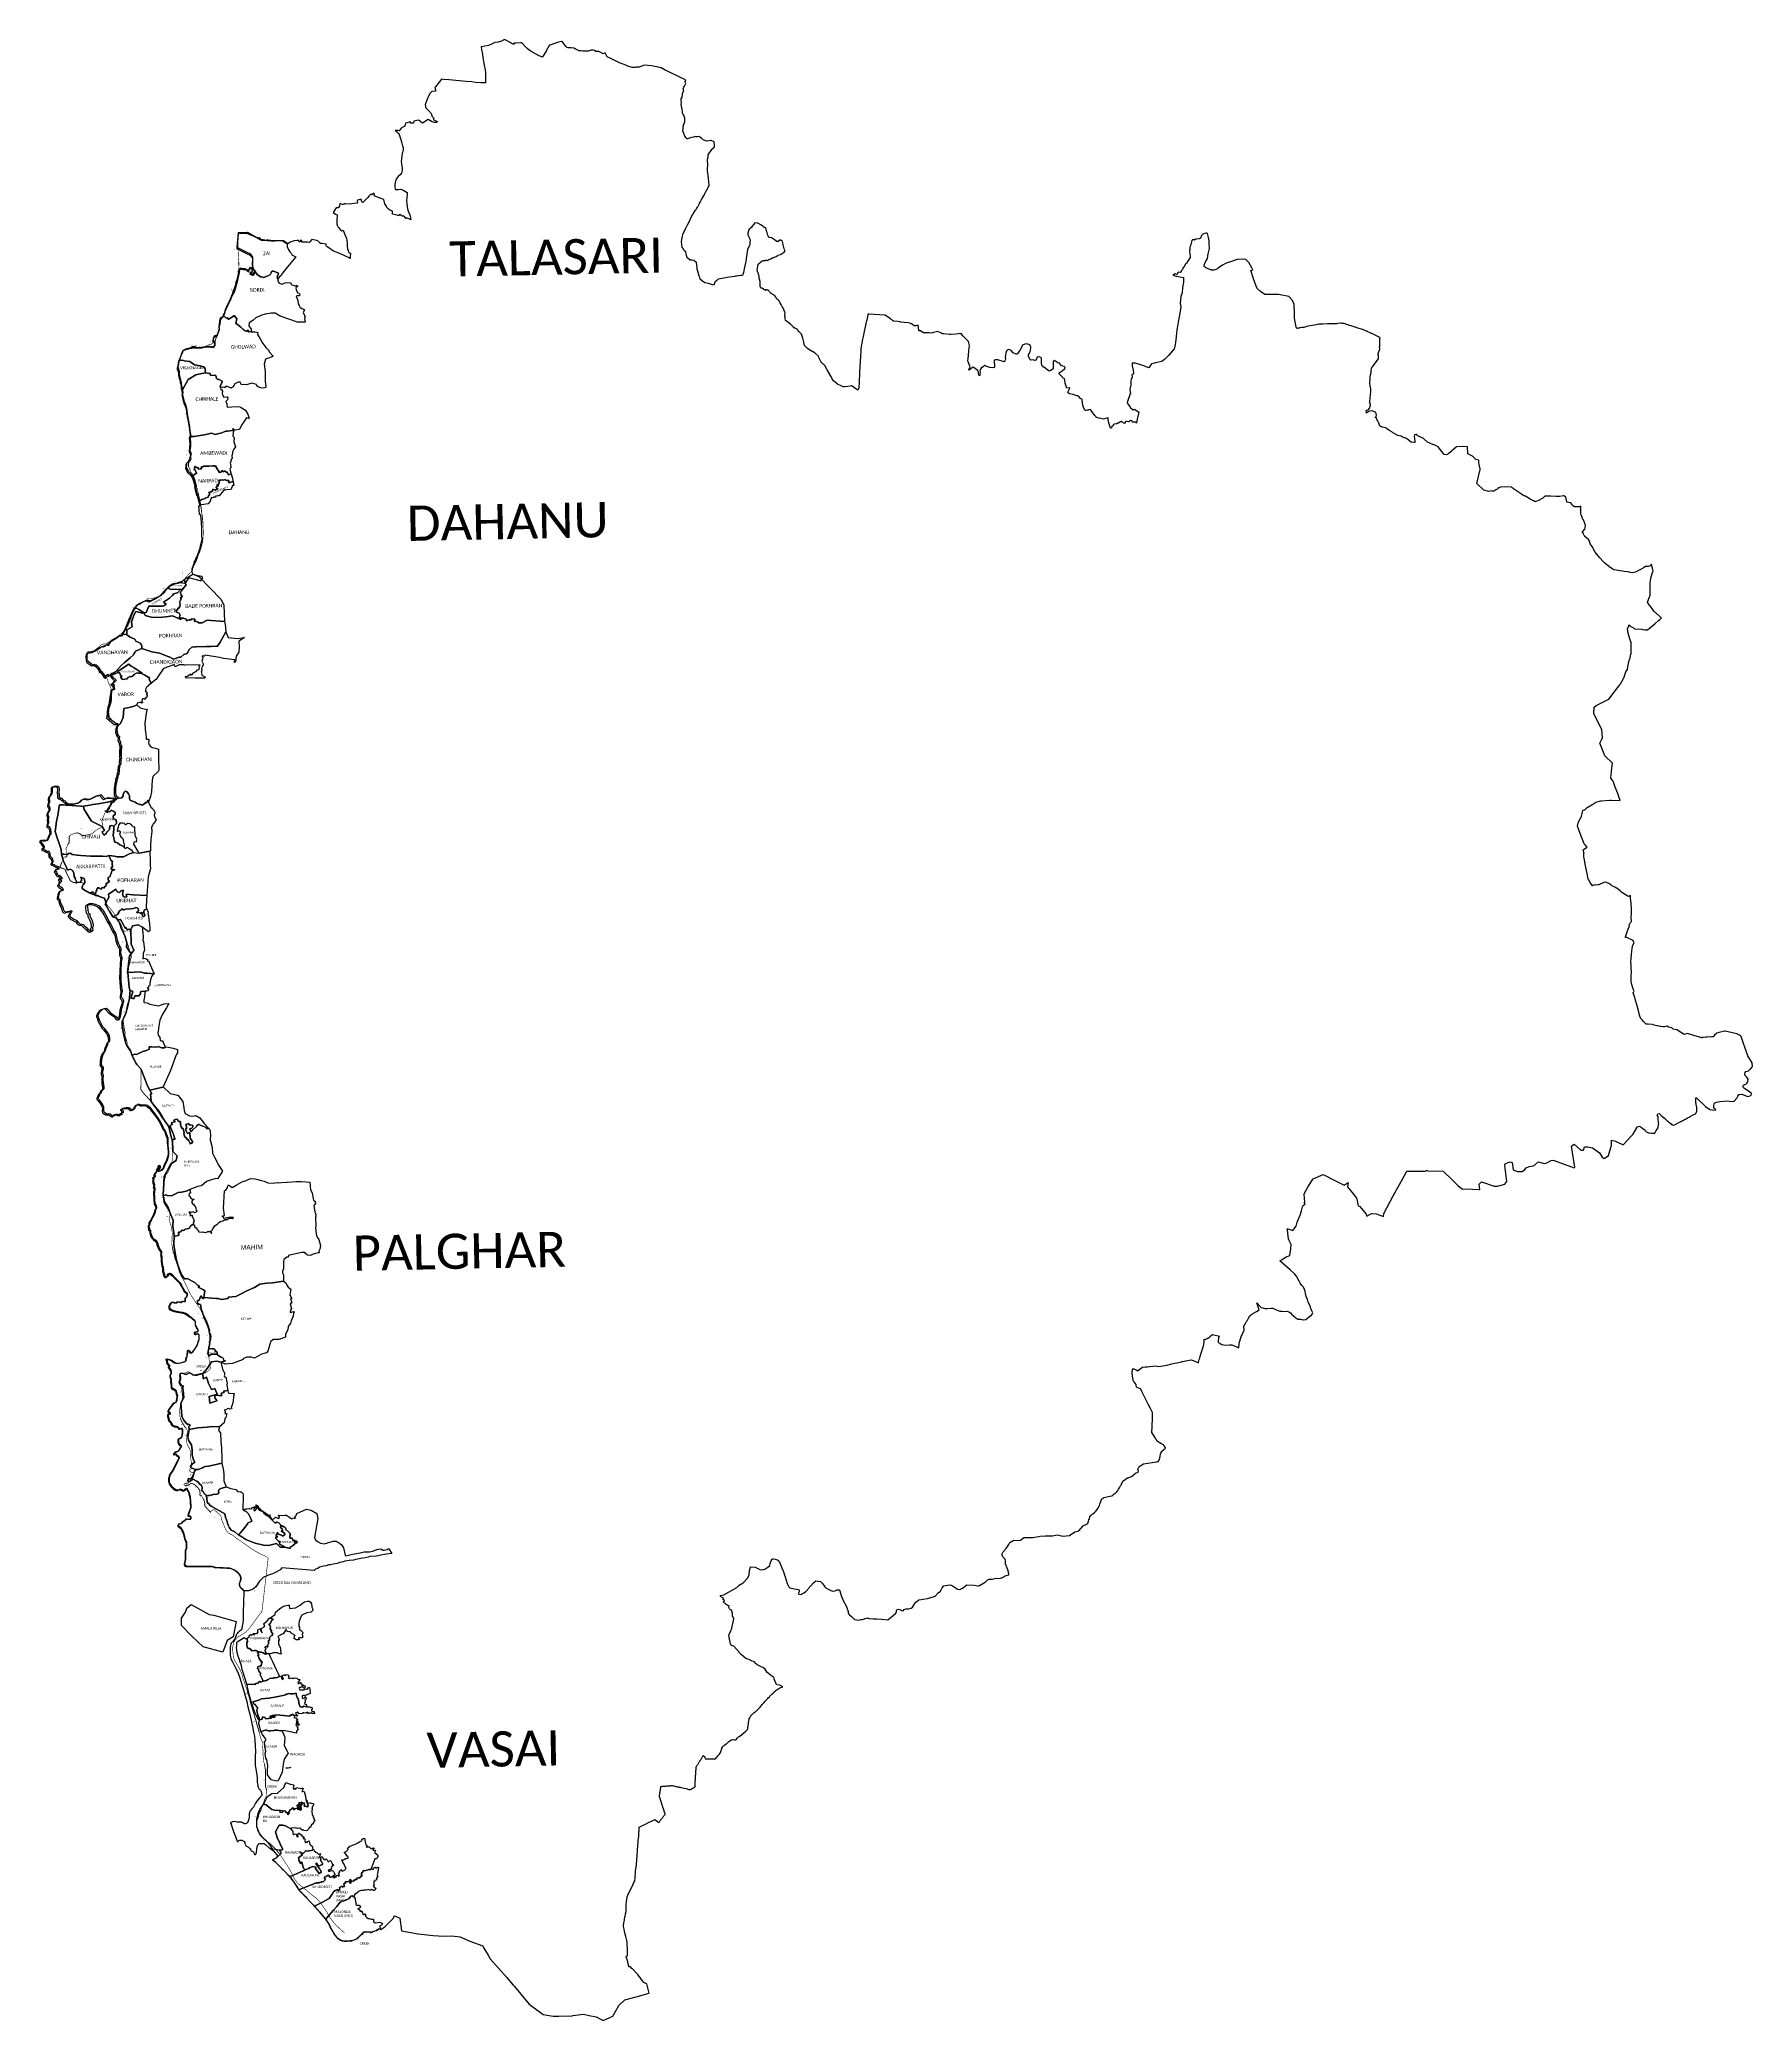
# Model space of a CAD drawing. Header units: metres. Extents: x 0 to 561379, y 0 to 4092696.
# Drawn here: x 253044 to 343232, y 2133901 to 2238178 of the extents above; entities outside this region: 16.
import ezdxf

# ---------------------------------------------------------------- set-up
doc = ezdxf.new("R2010")
doc.units = ezdxf.units.M
for name, color, linetype in [('ARTIFICIALLY PROTECTED', 1, 'Continuous'), ('COASTLINE', 5, 'Continuous'), ('DISTRICT BOUNDRY', 86, 'Continuous'), ('TALUKA NAME', 5, 'Continuous'), ('UNPROTECTED DUE TO CREEK', 150, 'Continuous'), ('VILLAGE BOUNDRY', 32, 'Continuous'), ('VILLAGE NAME', 250, 'Continuous')]:
    doc.layers.add(name, color=color, linetype=linetype)
doc.styles.get("Standard").update_dxf_attribs({"font": 'arial.ttf'})

msp = doc.modelspace()

# ---------------------------------------------------------------- linework, layer by layer
at = {"flags": 128}
for points in [[(256589, 2197514), (256475, 2197574)], [(260002, 2180237), (260044, 2179964)]]:
    msp.add_lwpolyline(points, dxfattribs=at)
at = {"layer": 'ARTIFICIALLY PROTECTED', "const_width": 50, "flags": 128}
for points in [[(263481, 2227696), (263477, 2227658), (263474, 2227634), (263470, 2227615), (263467, 2227594), (263465, 2227562), (263470, 2227500), (263473, 2227465), (263475, 2227447), (263479, 2227421), (263481, 2227416), (263485, 2227379)], [(263511, 2228051), (263506, 2228021), (263499, 2227989), (263496, 2227965), (263493, 2227931), (263493, 2227909), (263492, 2227881), (263489, 2227847), (263487, 2227826), (263484, 2227802), (263484, 2227800)], [(263533, 2226478), (263534, 2226429), (263535, 2226356), (263536, 2226291)], [(263385, 2225428), (263380, 2225413), (263365, 2225373)], [(263513, 2226012), (263505, 2225971), (263501, 2225941)], [(262976, 2224284), (262972, 2224276), (262963, 2224254)], [(263242, 2224996), (263241, 2224993), (263229, 2224958), (263214, 2224909)], [(262563, 2223234), (262543, 2223148)], [(262926, 2224151), (262911, 2224106)], [(262383, 2222611), (262373, 2222577), (262354, 2222522), (262344, 2222490), (262335, 2222464), (262329, 2222448), (262319, 2222431), (262317, 2222423), (262309, 2222381), (262301, 2222347), (262285, 2222314), (262282, 2222309), (262266, 2222295)], [(262457, 2222797), (262439, 2222737), (262421, 2222694), (262400, 2222652)], [(262485, 2222929), (262477, 2222892), (262463, 2222824)], [(261124, 2222035), (261069, 2222012), (261040, 2221998), (261028, 2221994), (261020, 2221989), (261006, 2221980), (261005, 2221978), (261004, 2221976)], [(261245, 2222017), (261242, 2222021), (261241, 2222026), (261236, 2222030), (261230, 2222032), (261215, 2222033)], [(260798, 2218564), (260823, 2218473), (260836, 2218415)], [(260938, 2215955), (260927, 2215941), (260919, 2215931), (260905, 2215908), (260892, 2215884), (260887, 2215868), (260883, 2215848), (260884, 2215796), (260884, 2215724), (260888, 2215693), (260892, 2215684), (260895, 2215677), (260899, 2215676)], [(261029, 2216123), (261024, 2216101), (261016, 2216075), (260996, 2216042), (260964, 2215989)], [(261011, 2216836), (261011, 2216790)], [(260955, 2215598), (260957, 2215593), (260960, 2215575)], [(261245, 2214897), (261246, 2214885), (261247, 2214875), (261250, 2214859), (261261, 2214823), (261273, 2214779), (261285, 2214732), (261296, 2214692), (261308, 2214640), (261316, 2214613)], [(261407, 2214263), (261411, 2214244), (261415, 2214225), (261415, 2214225)], [(261528, 2213671), (261531, 2213647), (261544, 2213573), (261559, 2213460), (261566, 2213363), (261564, 2213307), (261567, 2213276), (261568, 2213274)], [(261599, 2213165), (261607, 2213089), (261614, 2213032), (261621, 2212955), (261628, 2212897), (261631, 2212835), (261640, 2212775), (261647, 2212710), (261652, 2212662)], [(261635, 2211849), (261634, 2211841), (261626, 2211792), (261619, 2211746), (261610, 2211697), (261582, 2211583), (261569, 2211538), (261553, 2211486), (261539, 2211431), (261519, 2211360), (261501, 2211306), (261484, 2211256), (261474, 2211230), (261465, 2211205), (261456, 2211182), (261442, 2211145), (261431, 2211116)], [(261371, 2210951), (261353, 2210904), (261326, 2210833), (261307, 2210777), (261297, 2210746), (261239, 2210630), (261231, 2210613), (261171, 2210494), (261140, 2210434), (261113, 2210364), (261081, 2210282), (261067, 2210246), (261054, 2210204), (261043, 2210191)], [(260566, 2209666), (260524, 2209661), (260468, 2209641), (260389, 2209613), (260355, 2209602), (260334, 2209595), (260297, 2209577), (260194, 2209556), (260141, 2209546), (260101, 2209539), (260079, 2209535), (260058, 2209531), (260035, 2209524), (259986, 2209498), (259931, 2209466), (259893, 2209431), (259891, 2209429)], [(259696, 2209231), (259693, 2209228), (259676, 2209202), (259647, 2209153), (259613, 2209103), (259610, 2209099)], [(258061, 2208265), (258061, 2208264), (258035, 2208210), (258012, 2208145), (258011, 2208143)], [(256688, 2202733), (256687, 2202674), (256688, 2202622), (256705, 2202562), (256722, 2202536)], [(257121, 2201915), (257128, 2201895), (257127, 2201869), (257134, 2201835), (257145, 2201789)], [(257357, 2200667), (257357, 2200660), (257351, 2200572), (257356, 2200509)], [(257356, 2200967), (257370, 2200855)], [(257243, 2199689), (257238, 2199623), (257238, 2199548), (257228, 2199509), (257197, 2199481), (257193, 2199455), (257175, 2199323)], [(257339, 2200106), (257336, 2200080), (257326, 2200067), (257303, 2200009), (257285, 2199960)], [(257026, 2198140), (257020, 2198119), (256999, 2198098), (256957, 2198062), (256924, 2198039), (256892, 2198010), (256859, 2197979), (256843, 2197943)], [(254635, 2196268), (254610, 2196208), (254603, 2196195), (254603, 2196109), (254602, 2196035), (254602, 2196035), (254601, 2195922), (254597, 2195899), (254582, 2195873), (254559, 2195848), (254540, 2195831), (254528, 2195817)], [(255414, 2196284), (255376, 2196278), (255340, 2196276), (255310, 2196281), (255257, 2196291), (255244, 2196294), (255236, 2196302), (255226, 2196318), (255207, 2196345), (255197, 2196351), (255189, 2196354), (255167, 2196362), (255128, 2196378), (255094, 2196397), (255082, 2196403), (255058, 2196413), (255041, 2196412), (254948, 2196407), (254920, 2196402)], [(254484, 2195322), (254484, 2195321), (254482, 2195241), (254482, 2195182), (254418, 2195139), (254402, 2195138)], [(254209, 2194869), (254181, 2194793), (254131, 2194651), (254131, 2194636), (254135, 2194617), (254149, 2194589), (254157, 2194577), (254169, 2194572), (254309, 2194527), (254365, 2194509), (254390, 2194463), (254435, 2194365), (254445, 2194338), (254608, 2194014), (254625, 2193980), (254641, 2193936), (254662, 2193904), (254694, 2193881), (254755, 2193847), (254787, 2193819), (254814, 2193805), (254835, 2193806), (254850, 2193814), (254866, 2193813), (254882, 2193806), (254913, 2193796), (254937, 2193784), (254965, 2193777), (254980, 2193774), (254983, 2193774), (254996, 2193775), (255008, 2193781), (255017, 2193791), (255022, 2193806), (255034, 2193820), (255050, 2193829), (255144, 2193832), (255172, 2193831), (255176, 2193831), (255196, 2193830), (255227, 2193824), (255260, 2193811), (255291, 2193792)], [(257510, 2191079), (257513, 2191071), (257590, 2190800), (257669, 2190558), (257717, 2190440), (257732, 2190390)], [(257863, 2189969), (257877, 2189925), (257868, 2189893), (257853, 2189821), (257828, 2189727), (257816, 2189673)], [(257639, 2187031), (257589, 2186916), (257560, 2186848)], [(257453, 2186572), (257451, 2186566), (257451, 2186530), (257446, 2186489), (257449, 2186425), (257461, 2186364), (257475, 2186283), (257491, 2186170), (257501, 2186077), (257527, 2185966), (257540, 2185920), (257543, 2185877), (257541, 2185839), (257539, 2185825), (257533, 2185815), (257529, 2185808), (257524, 2185793), (257524, 2185758), (257528, 2185719), (257533, 2185711), (257555, 2185692), (257561, 2185668), (257563, 2185639), (257580, 2185588), (257601, 2185536), (257625, 2185484)], [(258382, 2183139), (258382, 2183088), (258377, 2183074), (258372, 2183060), (258371, 2183046), (258370, 2183024), (258368, 2183015), (258366, 2183005), (258364, 2182994), (258364, 2182994), (258364, 2182987), (258365, 2182970), (258371, 2182938), (258377, 2182921), (258386, 2182896), (258408, 2182858), (258441, 2182810), (258470, 2182769), (258510, 2182720), (258544, 2182684), (258579, 2182644), (258613, 2182604), (258644, 2182570), (258682, 2182530), (258722, 2182489), (258760, 2182447), (258794, 2182410), (258838, 2182361), (258875, 2182319), (258918, 2182276), (258936, 2182255), (258949, 2182241), (258975, 2182210), (259007, 2182170), (259012, 2182164), (259043, 2182131), (259083, 2182086), (259112, 2182051), (259145, 2182011), (259182, 2181968), (259219, 2181922), (259256, 2181881), (259280, 2181862)], [(260044, 2179964), (260048, 2179937), (260053, 2179823), (260047, 2179725), (260043, 2179636), (260042, 2179623)], [(259685, 2178368), (259678, 2178355), (259659, 2178309), (259633, 2178217), (259617, 2178134), (259609, 2178094)], [(259597, 2177245), (259598, 2177219), (259602, 2177183)], [(259606, 2177162), (259610, 2177147), (259613, 2177128), (259616, 2177094), (259617, 2177058), (259622, 2177045), (259628, 2177035), (259644, 2177001), (259672, 2176945), (259677, 2176932), (259688, 2176920), (259709, 2176896), (259742, 2176849), (259779, 2176794), (259783, 2176789)], [(259846, 2176668), (259846, 2176630), (259855, 2176610), (259873, 2176574), (259887, 2176543), (259893, 2176526), (259904, 2176464), (259906, 2176456), (259911, 2176399), (259911, 2176342), (259909, 2176313)], [(260033, 2174608), (260035, 2174585), (260036, 2174579), (260038, 2174572), (260039, 2174565), (260045, 2174544), (260051, 2174514), (260059, 2174482), (260062, 2174468), (260068, 2174438), (260075, 2174413), (260082, 2174381), (260088, 2174364), (260091, 2174353), (260104, 2174314), (260115, 2174273), (260120, 2174261), (260130, 2174221), (260145, 2174157), (260157, 2174102), (260163, 2174066), (260165, 2174049), (260169, 2174034), (260172, 2174021), (260177, 2174007), (260181, 2173995), (260183, 2173989), (260185, 2173974), (260191, 2173962), (260202, 2173933)], [(261670, 2170941), (261689, 2170878), (261701, 2170849)], [(261963, 2170123), (261966, 2170107), (261971, 2170089), (261973, 2170079), (261978, 2170059), (261984, 2170034), (261993, 2170010), (262011, 2169851), (262009, 2169834), (262008, 2169817), (262007, 2169796), (262007, 2169776), (262010, 2169753), (262011, 2169737), (262010, 2169724), (262009, 2169710), (262007, 2169694), (262006, 2169681), (262006, 2169660), (262006, 2169635), (262006, 2169633)], [(261942, 2169251), (261941, 2169248), (261938, 2169227), (261927, 2169169), (261927, 2169106), (261928, 2169055), (261936, 2168998), (261940, 2168958), (261942, 2168926), (261942, 2168890), (261944, 2168879)], [(261804, 2168018), (261793, 2168011), (261781, 2168007), (261778, 2168005), (261775, 2168003), (261768, 2168000), (261763, 2167998), (261755, 2167996), (261741, 2167994), (261728, 2167992), (261714, 2167990), (261692, 2167982), (261666, 2167972), (261660, 2167970), (261660, 2167969), (261659, 2167968), (261658, 2167968), (261656, 2167969), (261648, 2167973), (261622, 2167968), (261598, 2167965), (261568, 2167960), (261545, 2167956), (261531, 2167953), (261519, 2167950), (261496, 2167942), (261481, 2167938), (261461, 2167933), (261444, 2167930), (261426, 2167928), (261414, 2167926), (261405, 2167922), (261383, 2167915), (261372, 2167912), (261355, 2167907), (261335, 2167903), (261314, 2167899), (261290, 2167894), (261285, 2167893)], [(260536, 2167007), (260547, 2166952)], [(260559, 2166871), (260561, 2166860), (260565, 2166803)], [(260452, 2165604), (260460, 2165577), (260471, 2165547), (260487, 2165506), (260504, 2165474), (260526, 2165436), (260552, 2165383), (260577, 2165337), (260598, 2165310), (260615, 2165278), (260633, 2165244), (260671, 2165185), (260687, 2165157), (260712, 2165121), (260732, 2165094), (260755, 2165079)], [(260827, 2164811), (260827, 2164810), (260820, 2164788), (260818, 2164783), (260816, 2164774), (260811, 2164763), (260807, 2164754), (260805, 2164748), (260803, 2164736), (260801, 2164724), (260799, 2164712), (260795, 2164688), (260791, 2164665), (260793, 2164658)], [(260981, 2162319), (260978, 2162313), (260971, 2162308), (260967, 2162305), (260960, 2162297), (260954, 2162288), (260948, 2162282), (260938, 2162270), (260922, 2162253), (260911, 2162237), (260906, 2162232), (260900, 2162224), (260894, 2162218), (260887, 2162212), (260877, 2162201), (260871, 2162196), (260867, 2162193), (260858, 2162188), (260848, 2162183), (260840, 2162180), (260834, 2162179), (260828, 2162177), (260820, 2162174), (260815, 2162173), (260811, 2162173), (260806, 2162173), (260796, 2162175), (260785, 2162177), (260776, 2162180), (260767, 2162184), (260763, 2162186), (260760, 2162188), (260757, 2162188), (260756, 2162188), (260753, 2162188), (260752, 2162186), (260752, 2162184), (260751, 2162180), (260750, 2162178), (260749, 2162176), (260745, 2162175), (260742, 2162174), (260738, 2162172), (260731, 2162170), (260723, 2162168), (260708, 2162165), (260704, 2162164)], [(260721, 2162040), (260725, 2162039), (260733, 2162039), (260738, 2162038), (260744, 2162039), (260744, 2162060), (260776, 2162061), (260776, 2162085), (260782, 2162086), (260789, 2162086), (260796, 2162085), (260804, 2162084), (260815, 2162081), (260826, 2162079), (260830, 2162077), (260835, 2162075), (260840, 2162074), (260845, 2162074), (260850, 2162074), (260856, 2162075), (260862, 2162078), (260872, 2162081), (260883, 2162086), (260891, 2162091), (260899, 2162096), (260908, 2162102), (260914, 2162106), (260916, 2162109), (260922, 2162113), (260929, 2162118), (260937, 2162122), (260947, 2162127), (260957, 2162133), (260964, 2162137), (260973, 2162142), (260980, 2162146), (260985, 2162148), (260989, 2162150), (260998, 2162155), (261007, 2162160), (261014, 2162164), (261020, 2162168), (261028, 2162172), (261035, 2162174)], [(261131, 2162680), (261130, 2162678), (261129, 2162663), (261128, 2162651), (261124, 2162633), (261118, 2162617), (261112, 2162600), (261105, 2162582), (261097, 2162562), (261089, 2162543), (261082, 2162531), (261073, 2162519), (261063, 2162508), (261049, 2162499), (261043, 2162494), (261037, 2162488), (261034, 2162481), (261027, 2162471), (261020, 2162461), (261016, 2162455)], [(261101, 2162170), (261102, 2162170), (261105, 2162167), (261111, 2162159), (261115, 2162154), (261125, 2162147), (261135, 2162141), (261156, 2162128), (261177, 2162116), (261192, 2162107), (261213, 2162095), (261225, 2162089), (261240, 2162076), (261253, 2162066), (261270, 2162052), (261288, 2162035), (261317, 2162005), (261336, 2161985), (261366, 2161956), (261380, 2161940), (261392, 2161927), (261413, 2161896), (261443, 2161854), (261459, 2161826), (261470, 2161805), (261475, 2161792), (261478, 2161779), (261479, 2161769), (261479, 2161760), (261479, 2161751), (261478, 2161743), (261480, 2161727), (261483, 2161705), (261489, 2161681), (261492, 2161662), (261493, 2161649), (261494, 2161632), (261490, 2161610), (261483, 2161587), (261478, 2161573), (261476, 2161564)], [(261503, 2161537), (261509, 2161538), (261519, 2161539), (261526, 2161540), (261528, 2161543), (261529, 2161544), (261530, 2161546)], [(261646, 2161376), (261648, 2161374), (261658, 2161360), (261669, 2161343), (261680, 2161326), (261686, 2161317), (261691, 2161304), (261696, 2161292), (261702, 2161275), (261707, 2161261), (261713, 2161239), (261719, 2161213), (261726, 2161190), (261729, 2161180), (261731, 2161170), (261735, 2161151), (261737, 2161131), (261741, 2161094), (261743, 2161065), (261748, 2161012), (261754, 2160974), (261762, 2160954), (261767, 2160943), (261771, 2160937), (261778, 2160933), (261786, 2160929), (261792, 2160927), (261798, 2160924), (261803, 2160920), (261810, 2160912), (261820, 2160900), (261827, 2160893), (261834, 2160885), (261837, 2160881)], [(261853, 2160846), (261853, 2160843), (261858, 2160837), (261864, 2160833), (261872, 2160830), (261877, 2160827), (261882, 2160823), (261891, 2160815), (261907, 2160797), (261922, 2160781), (261944, 2160757), (261960, 2160740), (261968, 2160731), (261975, 2160723), (261982, 2160712), (261991, 2160701), (261999, 2160692), (262005, 2160686), (262020, 2160671), (262037, 2160653), (262041, 2160650), (262043, 2160650), (262046, 2160650), (262048, 2160654), (262049, 2160658), (262048, 2160662)], [(263980, 2151223), (263981, 2151219), (264019, 2151091), (264038, 2151022)], [(264121, 2150726), (264126, 2150711), (264163, 2150583), (264209, 2150437), (264261, 2150257), (264312, 2150093), (264365, 2149912), (264408, 2149769), (264445, 2149649), (264479, 2149510), (264526, 2149362), (264567, 2149218), (264606, 2149068)], [(264882, 2147387), (264893, 2147349), (264905, 2147280), (264917, 2147204), (264922, 2147151), (264934, 2147082), (264946, 2146962), (264944, 2146853), (264944, 2146733), (264943, 2146592), (264935, 2146427), (264932, 2146273), (264948, 2146180), (264966, 2146127), (264992, 2146050), (264990, 2146018)], [(264701, 2144973), (264701, 2144972), (264673, 2144931), (264652, 2144881), (264619, 2144811), (264598, 2144765), (264582, 2144721), (264572, 2144681), (264564, 2144638), (264551, 2144580), (264542, 2144543), (264523, 2144493), (264503, 2144451), (264495, 2144431), (264489, 2144399), (264479, 2144353), (264477, 2144324), (264479, 2144289), (264484, 2144256), (264487, 2144224), (264488, 2144201)], [(265667, 2142678), (265620, 2142726), (265576, 2142788), (265542, 2142830), (265524, 2142849), (265510, 2142869), (265495, 2142887), (265462, 2142926), (265431, 2142963), (265383, 2143009), (265344, 2143046), (265314, 2143082), (265286, 2143105), (265264, 2143127), (265244, 2143143), (265218, 2143168), (265169, 2143206), (265131, 2143237), (265080, 2143277), (265040, 2143305), (265009, 2143329), (264968, 2143358), (264937, 2143381), (264907, 2143409), (264885, 2143435), (264851, 2143475), (264816, 2143519), (264795, 2143543), (264751, 2143586), (264694, 2143662), (264651, 2143716), (264611, 2143772), (264585, 2143805), (264559, 2143845), (264538, 2143867), (264518, 2143911), (264511, 2143932), (264506, 2143963), (264502, 2144017), (264499, 2144074), (264498, 2144102)]]:
    msp.add_lwpolyline(points, dxfattribs=at)
at = {"layer": 'COASTLINE', "const_width": 30, "flags": 128}
msp.add_lwpolyline([(263511, 2228051), (263506, 2228021), (263499, 2227989), (263496, 2227965), (263493, 2227931), (263493, 2227909), (263492, 2227881), (263489, 2227847), (263487, 2227826), (263484, 2227802), (263483, 2227773), (263482, 2227736), (263481, 2227699), (263477, 2227658), (263474, 2227634), (263470, 2227615), (263467, 2227594), (263465, 2227562), (263470, 2227500), (263473, 2227465), (263475, 2227447), (263479, 2227421), (263481, 2227416), (263519, 2227067), (263515, 2227018), (263514, 2226966), (263510, 2226905), (263508, 2226818), (263515, 2226739), (263520, 2226671), (263526, 2226598), (263531, 2226523), (263534, 2226429), (263535, 2226356), (263537, 2226239), (263534, 2226151), (263523, 2226059), (263505, 2225971), (263491, 2225867), (263481, 2225818), (263470, 2225755), (263457, 2225695), (263445, 2225646), (263429, 2225588), (263407, 2225506), (263380, 2225413), (263365, 2225372), (263358, 2225342), (263352, 2225312), (263346, 2225288), (263339, 2225261), (263324, 2225217), (263316, 2225185), (263310, 2225167), (263298, 2225130), (263286, 2225098), (263270, 2225055), (263264, 2225038), (263241, 2224993), (263229, 2224958), (263214, 2224909), (263200, 2224860), (263182, 2224807), (263162, 2224765), (263139, 2224707), (263114, 2224639), (263091, 2224575), (263068, 2224513), (263046, 2224460), (263021, 2224390), (262991, 2224320), (262972, 2224276), (262955, 2224234), (262943, 2224197), (262926, 2224151), (262911, 2224106), (262888, 2224049), (262873, 2224006), (262853, 2223938), (262831, 2223879), (262818, 2223825), (262809, 2223782), (262641, 2223563), (262624, 2223538), (262613, 2223517), (262611, 2223511), (262610, 2223504), (262599, 2223441), (262589, 2223403), (262583, 2223375), (262580, 2223351), (262577, 2223324), (262567, 2223249), (262563, 2223234), (262543, 2223148), (262539, 2223136), (262526, 2223100), (262523, 2223085), (262518, 2223071), (262510, 2223038), (262502, 2223006), (262494, 2222973), (262486, 2222931), (262477, 2222892), (262457, 2222798), (262439, 2222737), (262421, 2222694), (262394, 2222639), (262385, 2222617), (262373, 2222577), (262354, 2222522), (262344, 2222490), (262335, 2222464), (262329, 2222448), (262319, 2222431), (262317, 2222423), (262309, 2222381), (262301, 2222347), (262285, 2222314), (262282, 2222309), (262091, 2222145), (262050, 2222134), (262013, 2222126), (261963, 2222113), (261928, 2222099), (261858, 2222065), (261840, 2222057), (261813, 2222048), (261768, 2222034), (261723, 2222013), (261682, 2221994), (261646, 2221981), (261592, 2221971), (261569, 2221974), (261544, 2221980), (261518, 2221987), (261498, 2221991), (261472, 2221994), (261453, 2221993), (261424, 2221988), (261401, 2221985), (261368, 2221980), (261348, 2221982), (261304, 2221993), (261265, 2222006), (261245, 2222017), (261242, 2222021), (261241, 2222026), (261236, 2222030), (261230, 2222032), (261195, 2222036), (261164, 2222037), (261124, 2222035), (261069, 2222012), (261040, 2221998), (261028, 2221994), (261020, 2221989), (261006, 2221980), (261005, 2221978), (260981, 2221947), (260946, 2221920), (260898, 2221897), (260864, 2221878), (260818, 2221863), (260797, 2221857), (260794, 2221857), (260782, 2221856), (260770, 2221856), (260762, 2221855), (260755, 2221856), (260747, 2221859), (260738, 2221859), (260730, 2221855), (260713, 2221848), (260692, 2221842), (260657, 2221833), (260640, 2221826), (260619, 2221814), (260600, 2221799), (260588, 2221783), (260572, 2221747), (260551, 2221711), (260515, 2221637), (260504, 2221589), (260498, 2221525), (260477, 2221463), (260453, 2221422), (260427, 2221359), (260411, 2221304), (260385, 2221251), (260371, 2221212), (260355, 2221151), (260331, 2221066), (260285, 2220918), (260275, 2220896), (260272, 2220866), (260272, 2220842), (260277, 2220816), (260283, 2220795), (260299, 2220759), (260350, 2220628), (260362, 2220574), (260384, 2220505), (260408, 2220426), (260437, 2220330), (260461, 2220246), (260484, 2220151), (260494, 2220096), (260508, 2220023), (260514, 2219973), (260525, 2219842), (260528, 2219749), (260528, 2219693), (260529, 2219631), (260539, 2219513), (260562, 2219394), (260580, 2219305), (260604, 2219174), (260627, 2219087), (260678, 2218938), (260707, 2218850), (260746, 2218733), (260792, 2218589), (260823, 2218473), (260848, 2218358), (260876, 2218239), (260905, 2218112), (260922, 2218024), (260945, 2217887), (260955, 2217783), (260965, 2217649), (260969, 2217533), (260968, 2217413), (260978, 2217309), (260991, 2217253), (261003, 2217145), (261015, 2217006), (261011, 2216875), (261012, 2216737), (260995, 2216619), (260970, 2216485), (260973, 2216450), (261029, 2216123), (261024, 2216101), (261016, 2216075), (260996, 2216042), (260963, 2215987), (260927, 2215941), (260919, 2215931), (260905, 2215908), (260892, 2215884), (260887, 2215868), (260883, 2215848), (260884, 2215796), (260884, 2215724), (260888, 2215693), (260892, 2215684), (260895, 2215677), (260901, 2215675), (260909, 2215672), (260916, 2215667), (260929, 2215651), (260950, 2215611), (260957, 2215593), (260976, 2215449), (260988, 2215434), (261002, 2215414), (261029, 2215387), (261072, 2215337), (261108, 2215288), (261144, 2215216), (261197, 2215101), (261220, 2215038), (261238, 2214980), (261246, 2214885), (261247, 2214875), (261250, 2214859), (261261, 2214823), (261273, 2214779), (261285, 2214732), (261296, 2214692), (261308, 2214640), (261316, 2214613), (261347, 2214538), (261367, 2214463), (261380, 2214365), (261390, 2214323), (261407, 2214263), (261411, 2214244), (261415, 2214225), (261472, 2213994), (261496, 2213857), (261519, 2213742), (261531, 2213647), (261544, 2213573), (261559, 2213460), (261566, 2213363), (261564, 2213307), (261567, 2213276), (261589, 2213213), (261594, 2213196), (261599, 2213165), (261607, 2213089), (261614, 2213032), (261621, 2212955), (261628, 2212897), (261631, 2212835), (261640, 2212775), (261647, 2212710), (261653, 2212652), (261651, 2212600), (261651, 2212560), (261653, 2212508), (261656, 2212432), (261659, 2212366), (261663, 2212298), (261665, 2212238), (261664, 2212177), (261661, 2212114), (261658, 2212060), (261653, 2211991), (261646, 2211926), (261639, 2211882), (261634, 2211841), (261626, 2211792), (261619, 2211746), (261610, 2211697), (261582, 2211583), (261569, 2211538), (261553, 2211486), (261539, 2211431), (261519, 2211360), (261501, 2211306), (261484, 2211256), (261474, 2211230), (261465, 2211205), (261456, 2211182), (261442, 2211145), (261408, 2211057), (261377, 2210965), (261353, 2210904), (261326, 2210833), (261307, 2210777), (261297, 2210746), (261231, 2210613), (261171, 2210494), (261140, 2210434), (261113, 2210364), (261081, 2210282), (261067, 2210246), (261054, 2210204), (260566, 2209666), (260524, 2209661), (260468, 2209641), (260389, 2209613), (260334, 2209595), (260297, 2209577), (260194, 2209556), (260141, 2209546), (260101, 2209539), (260079, 2209535), (260058, 2209531), (260035, 2209524), (259986, 2209498), (259931, 2209466), (259893, 2209431), (259818, 2209357), (259742, 2209280), (259693, 2209228), (259676, 2209202), (259647, 2209153), (259613, 2209103), (259579, 2209063), (259537, 2209021), (259478, 2208977), (259422, 2208935), (259345, 2208893), (259278, 2208854), (259220, 2208828), (259147, 2208804), (259064, 2208781), (259009, 2208770), (258965, 2208767), (258925, 2208777), (258890, 2208773), (258849, 2208773), (258809, 2208773), (258774, 2208769), (258752, 2208759), (258735, 2208749), (258710, 2208725), (258688, 2208707), (258660, 2208683), (258639, 2208666), (258602, 2208644), (258536, 2208612), (258465, 2208581), (258397, 2208552), (258325, 2208522), (258292, 2208509), (258265, 2208494), (258226, 2208462), (258126, 2208375), (258103, 2208344), (258061, 2208264), (258035, 2208210), (258012, 2208145), (257940, 2207988), (257909, 2207932), (257889, 2207870), (257873, 2207797), (257864, 2207724), (257780, 2207581), (257762, 2207559), (257714, 2207486), (257662, 2207390), (257623, 2207312), (257577, 2207211), (257545, 2207157), (257490, 2207072), (257439, 2206988), (257234, 2206813), (257151, 2206752), (257078, 2206708), (256987, 2206660), (256900, 2206612), (256863, 2206591), (256781, 2206528), (256704, 2206471), (256644, 2206432), (256597, 2206406), (256568, 2206390), (256521, 2206367), (256437, 2206356), (256371, 2206354), (256349, 2206344), (256327, 2206337), (256253, 2206282), (256175, 2206219), (256116, 2206171), (256044, 2206112), (255991, 2206068), (255943, 2206035), (255873, 2206000), (255815, 2205981), (255747, 2205964), (255630, 2205960), (255579, 2205951), (255561, 2205933), (255540, 2205903), (255526, 2205865), (255508, 2205789), (255499, 2205746), (255502, 2205660), (255504, 2205611), (255512, 2205567), (255514, 2205533), (255525, 2205508), (255538, 2205487), (255555, 2205468), (255586, 2205430), (255618, 2205404), (255670, 2205364), (255715, 2205334), (255788, 2205293), (255885, 2205224), (255963, 2205180), (256051, 2205128), (256102, 2205099), (256185, 2205044), (256241, 2204997), (256297, 2204939), (256349, 2204887), (256435, 2204783), (256526, 2204696), (256641, 2204426), (256657, 2204352), (256674, 2204300), (256731, 2204191), (256779, 2204086), (256809, 2203971), (256821, 2203922), (256836, 2203831), (256847, 2203730), (256840, 2203614), (256838, 2203430), (256815, 2203265), (256787, 2203199), (256761, 2203092), (256718, 2202989), (256698, 2202909), (256690, 2202778), (256687, 2202674), (256688, 2202622), (256705, 2202562), (256742, 2202505), (256779, 2202456), (256833, 2202392), (256880, 2202346), (256925, 2202302), (256990, 2202256), (257014, 2202236), (257128, 2201895), (257127, 2201869), (257134, 2201835), (257153, 2201754), (257162, 2201664), (257198, 2201535), (257254, 2201368), (257296, 2201222), (257335, 2201109), (257348, 2201034), (257378, 2200797), (257373, 2200783), (257368, 2200749), (257364, 2200709), (257357, 2200660), (257351, 2200572), (257357, 2200500), (257363, 2200414), (257361, 2200359), (257349, 2200302), (257345, 2200258), (257351, 2200213), (257336, 2200080), (257326, 2200067), (257303, 2200009), (257282, 2199953), (257267, 2199894), (257249, 2199763), (257238, 2199623), (257238, 2199548), (257228, 2199509), (257197, 2199481), (257193, 2199455), (257175, 2199323), (257152, 2199217), (257129, 2199117), (257097, 2198975), (257071, 2198803), (257055, 2198682), (257051, 2198572), (257057, 2198471), (257065, 2198420), (257087, 2198372), (257020, 2198119), (256999, 2198098), (256957, 2198062), (256924, 2198039), (256892, 2198010), (256859, 2197979), (256838, 2197930), (256797, 2197865), (256766, 2197839), (256732, 2197817), (256700, 2197792), (256671, 2197757), (256626, 2197699), (256579, 2197629), (256543, 2197573), (256497, 2197492), (256449, 2197380), (256398, 2197271), (256366, 2197174), (256329, 2197058), (256326, 2197023), (256330, 2196999), (256336, 2196981), (256342, 2196948), (256348, 2196921), (256350, 2196828), (256347, 2196772), (256342, 2196751), (256327, 2196726), (256307, 2196703), (256284, 2196693), (256261, 2196682), (256215, 2196666), (256162, 2196643), (256095, 2196607), (256033, 2196566), (255970, 2196522), (255934, 2196493), (255913, 2196472), (255870, 2196426), (255820, 2196392), (255767, 2196364), (255677, 2196332), (255608, 2196322), (255414, 2196284), (255376, 2196278), (255340, 2196276), (255310, 2196281), (255257, 2196291), (255244, 2196294), (255236, 2196302), (255226, 2196318), (255207, 2196345), (255197, 2196351), (255189, 2196354), (255167, 2196362), (255128, 2196378), (255094, 2196397), (255082, 2196403), (255058, 2196413), (255041, 2196412), (254948, 2196407), (254920, 2196402), (254816, 2196362), (254748, 2196337), (254693, 2196314), (254662, 2196291), (254635, 2196268), (254610, 2196208), (254603, 2196195), (254603, 2196109), (254602, 2196035), (254602, 2196035), (254601, 2195922), (254597, 2195899), (254582, 2195873), (254559, 2195848), (254540, 2195831), (254525, 2195814), (254502, 2195719), (254479, 2195675), (254442, 2195621), (254432, 2195588), (254430, 2195568), (254434, 2195548), (254446, 2195532), (254459, 2195518), (254460, 2195502), (254461, 2195483), (254462, 2195449), (254467, 2195406), (254477, 2195359), (254484, 2195321), (254482, 2195241), (254482, 2195182), (254418, 2195139), (254397, 2195137), (254380, 2195140), (254361, 2195143), (254341, 2195143), (254320, 2195140), (254300, 2195135), (254286, 2195123), (254279, 2195112), (254269, 2195100), (254262, 2195089), (254260, 2195079), (254266, 2195031), (254266, 2194997), (254257, 2194961), (254242, 2194929), (254210, 2194871), (254181, 2194793), (254131, 2194651), (254131, 2194636), (254135, 2194617), (254149, 2194589), (254157, 2194577), (254169, 2194572), (254309, 2194527), (254365, 2194509), (254390, 2194463), (254435, 2194365), (254445, 2194338), (254625, 2193980), (254641, 2193936), (254662, 2193904), (254694, 2193881), (254755, 2193847), (254787, 2193819), (254814, 2193805), (254835, 2193806), (254850, 2193814), (254866, 2193813), (254882, 2193806), (254913, 2193796), (254937, 2193784), (254965, 2193777), (254983, 2193774), (254996, 2193775), (255008, 2193781), (255017, 2193791), (255022, 2193806), (255034, 2193820), (255050, 2193829), (255144, 2193832), (255176, 2193831), (255196, 2193830), (255227, 2193824), (255260, 2193811), (255298, 2193787), (255322, 2193766), (255337, 2193744), (255340, 2193722), (255330, 2193691), (255310, 2193654), (255297, 2193621), (255294, 2193595), (255295, 2193555), (255298, 2193539), (255318, 2193514), (255336, 2193494), (255359, 2193476), (255429, 2193426), (255565, 2193344), (255679, 2193283), (255770, 2193246), (255894, 2193192), (256057, 2193151), (256131, 2193129), (256199, 2193092), (256379, 2193013), (256452, 2192966), (256472, 2192943), (256508, 2192822), (256508, 2192822), (256508, 2192822), (256508, 2192822), (256508, 2192822), (256508, 2192822), (256501, 2192809), (256495, 2192780), (256498, 2192759), (256518, 2192725), (256542, 2192694), (256608, 2192616), (256692, 2192524), (256820, 2192367), (256999, 2192117), (257175, 2191864), (257348, 2191562), (257432, 2191343), (257513, 2191071), (257590, 2190800), (257669, 2190558), (257717, 2190440), (257877, 2189925), (257868, 2189893), (257853, 2189821), (257828, 2189727), (257809, 2189641), (257793, 2189547), (257765, 2189444), (257739, 2189347), (257728, 2189234), (257718, 2189120), (257712, 2189020), (257705, 2188922), (257706, 2188837), (257703, 2188718), (257707, 2188658), (257714, 2188585), (257726, 2188496), (257755, 2188357), (257775, 2188253), (257792, 2188145), (257805, 2188042), (257810, 2187924), (257804, 2187840), (257792, 2187707), (257774, 2187601), (257754, 2187489), (257727, 2187362), (257698, 2187241), (257673, 2187146), (257640, 2187033), (257589, 2186916), (257540, 2186800), (257505, 2186705), (257469, 2186623), (257451, 2186566), (257451, 2186530), (257446, 2186489), (257449, 2186425), (257461, 2186364), (257475, 2186283), (257491, 2186170), (257501, 2186077), (257527, 2185966), (257540, 2185920), (257543, 2185877), (257541, 2185839), (257539, 2185825), (257529, 2185808), (257524, 2185793), (257524, 2185758), (257528, 2185719), (257533, 2185711), (257555, 2185692), (257561, 2185668), (257563, 2185639), (257580, 2185588), (257601, 2185536), (257644, 2185443), (257652, 2185396), (257659, 2185343), (257658, 2185308), (257649, 2185266), (257656, 2185251), (257670, 2185226), (257686, 2185209), (257710, 2185187), (257720, 2185174), (257736, 2185144), (257748, 2185099), (257775, 2185076), (257791, 2185067), (257805, 2185052), (257819, 2185033), (257828, 2185009), (257839, 2184966), (257849, 2184914), (257882, 2184820), (257910, 2184739), (257918, 2184700), (257922, 2184671), (257932, 2184649), (257936, 2184628), (257946, 2184599), (257956, 2184572), (257962, 2184527), (257988, 2184481), (257998, 2184466), (258013, 2184450), (258034, 2184429), (258051, 2184415), (258068, 2184395), (258076, 2184388), (258092, 2184370), (258099, 2184362), (258117, 2184330), (258132, 2184309), (258156, 2184279), (258181, 2184234), (258234, 2184164), (258264, 2184124), (258285, 2184090), (258301, 2184066), (258313, 2184049), (258328, 2184035), (258380, 2183998), (258382, 2183088), (258377, 2183074), (258372, 2183060), (258371, 2183046), (258370, 2183024), (258368, 2183015), (258366, 2183005), (258364, 2182994), (258364, 2182987), (258365, 2182970), (258371, 2182938), (258377, 2182921), (258386, 2182896), (258408, 2182858), (258441, 2182810), (258470, 2182769), (258510, 2182720), (258544, 2182684), (258579, 2182644), (258613, 2182604), (258644, 2182570), (258682, 2182530), (258722, 2182489), (258760, 2182447), (258794, 2182410), (258838, 2182361), (258875, 2182319), (258918, 2182276), (258949, 2182241), (258975, 2182210), (259007, 2182170), (259043, 2182131), (259083, 2182086), (259112, 2182051), (259145, 2182011), (259182, 2181968), (259219, 2181922), (259256, 2181881), (259291, 2181853), (259322, 2181821), (259362, 2181760), (259392, 2181717), (259472, 2181582), (259547, 2181456), (259626, 2181315), (259696, 2181185), (259765, 2181048), (259818, 2180919), (259865, 2180787), (259906, 2180646), (259937, 2180539), (259969, 2180400), (259999, 2180258), (260020, 2180113), (260033, 2180038), (260048, 2179937), (260053, 2179823), (260047, 2179725), (260043, 2179636), (260040, 2179561), (260032, 2179488), (260044, 2179322), (260049, 2179293), (259986, 2178946), (259891, 2178761), (259847, 2178650), (259798, 2178557), (259759, 2178489), (259716, 2178430), (259678, 2178355), (259659, 2178309), (259633, 2178217), (259617, 2178134), (259616, 2178131), (259599, 2178084), (259583, 2178026), (259574, 2177971), (259551, 2177880), (259548, 2177844), (259554, 2177814), (259561, 2177792), (259566, 2177772), (259571, 2177756), (259577, 2177727), (259577, 2177686), (259579, 2177647), (259579, 2177615), (259574, 2177569), (259572, 2177540), (259571, 2177507), (259570, 2177464), (259576, 2177426), (259583, 2177341), (259581, 2177314), (259584, 2177296), (259588, 2177243), (259590, 2177206), (259595, 2177184), (259605, 2177146), (259608, 2177121), (259612, 2177097), (259615, 2177068), (259620, 2177046), (259625, 2177033), (259644, 2177001), (259672, 2176945), (259677, 2176932), (259688, 2176920), (259709, 2176896), (259742, 2176849), (259779, 2176794), (259795, 2176775), (259818, 2176755), (259822, 2176743), (259831, 2176726), (259836, 2176715), (259846, 2176696), (259846, 2176630), (259855, 2176610), (259873, 2176574), (259887, 2176543), (259893, 2176526), (259906, 2176456), (259911, 2176399), (259911, 2176342), (259907, 2176291), (259897, 2176242), (259887, 2176189), (259878, 2176140), (259865, 2176096), (259862, 2176089), (259863, 2176079), (259866, 2176068), (259881, 2176035), (259884, 2176023), (259893, 2175998), (259899, 2175957), (259908, 2175912), (259913, 2175878), (259917, 2175860), (259927, 2175830), (259932, 2175816), (259947, 2175782), (259961, 2175748), (259969, 2175717), (259978, 2175678), (259988, 2175616), (259997, 2175558), (260003, 2175536), (260006, 2175520), (260009, 2175507), (260016, 2175475), (260026, 2175372), (260027, 2175310), (260028, 2175251), (260023, 2175210), (260018, 2175166), (260019, 2175129), (260017, 2175069), (260015, 2175011), (260013, 2174964), (260011, 2174924), (260007, 2174865), (260004, 2174809), (260007, 2174774), (260012, 2174729), (260022, 2174671), (260033, 2174611), (260035, 2174585), (260036, 2174579), (260038, 2174572), (260039, 2174565), (260045, 2174544), (260051, 2174514), (260059, 2174482), (260062, 2174468), (260068, 2174438), (260075, 2174413), (260082, 2174381), (260091, 2174353), (260104, 2174314), (260115, 2174273), (260120, 2174261), (260130, 2174221), (260145, 2174157), (260157, 2174102), (260163, 2174066), (260165, 2174049), (260169, 2174034), (260172, 2174021), (260177, 2174007), (260181, 2173995), (260183, 2173989), (260185, 2173974), (260191, 2173962), (260202, 2173933), (260218, 2173895), (260227, 2173863), (260240, 2173825), (260251, 2173788), (260262, 2173752), (260271, 2173728), (260274, 2173720), (260280, 2173704), (260291, 2173671), (260301, 2173640), (260307, 2173621), (260315, 2173596), (260323, 2173569), (260332, 2173544), (260338, 2173517), (260344, 2173494), (260348, 2173475), (260360, 2173442), (260368, 2173413), (260374, 2173393), (260382, 2173367), (260391, 2173337), (260401, 2173306), (260411, 2173278), (260421, 2173251), (260432, 2173226), (260443, 2173199), (260451, 2173182), (260462, 2173157), (260473, 2173140), (260494, 2173094), (260519, 2173050), (260539, 2173015), (260548, 2173005), (260562, 2172980), (260571, 2172963), (260587, 2172933), (260601, 2172910), (260617, 2172881), (260626, 2172863), (260636, 2172844), (260653, 2172809), (260669, 2172777), (260682, 2172751), (260699, 2172720), (260708, 2172701), (260724, 2172672), (260731, 2172657), (260735, 2172648), (260744, 2172630), (260756, 2172606), (260767, 2172585), (260781, 2172557), (260791, 2172537), (260802, 2172512), (260819, 2172479), (260828, 2172455), (260836, 2172440), (260845, 2172418), (260853, 2172403), (260866, 2172378), (260879, 2172346), (260893, 2172318), (260907, 2172288), (260923, 2172257), (260939, 2172226), (260952, 2172199), (260967, 2172174), (260985, 2172139), (260999, 2172111), (261011, 2172088), (261030, 2172056), (261047, 2172026), (261066, 2172001), (261080, 2171979), (261095, 2171952), (261170, 2171840), (261211, 2171786), (261276, 2171682), (261315, 2171627), (261358, 2171569), (261422, 2171474), (261479, 2171392), (261536, 2171302), (261579, 2171201), (261640, 2171048), (261661, 2170973), (261689, 2170878), (261701, 2170849), (261716, 2170810), (261734, 2170773), (261747, 2170740), (261764, 2170703), (261782, 2170663), (261793, 2170642), (261805, 2170615), (261820, 2170584), (261833, 2170551), (261846, 2170517), (261860, 2170477), (261873, 2170445), (261885, 2170410), (261898, 2170377), (261912, 2170332), (261920, 2170304), (261925, 2170280), (261936, 2170248), (261944, 2170222), (261949, 2170197), (261954, 2170176), (261959, 2170149), (261963, 2170127), (261966, 2170107), (261971, 2170089), (261973, 2170079), (261978, 2170059), (261984, 2170034), (261993, 2170010), (262011, 2169851), (262009, 2169834), (262008, 2169817), (262007, 2169796), (262007, 2169776), (262010, 2169753), (262011, 2169737), (262010, 2169724), (262009, 2169710), (262007, 2169694), (262006, 2169681), (262006, 2169660), (262006, 2169635), (262007, 2169601), (262004, 2169568), (262002, 2169518), (261994, 2169458), (261982, 2169387), (261968, 2169322), (261941, 2169248), (261938, 2169227), (261927, 2169169), (261927, 2169106), (261928, 2169055), (261936, 2168998), (261940, 2168958), (261942, 2168926), (261942, 2168890), (262039, 2168219), (262029, 2168206), (262022, 2168195), (262006, 2168172), (261998, 2168162), (261987, 2168149), (261974, 2168136), (261965, 2168129), (261951, 2168118), (261942, 2168109), (261936, 2168102), (261929, 2168098), (261921, 2168093), (261908, 2168086), (261895, 2168079), (261876, 2168069), (261863, 2168062), (261854, 2168056), (261841, 2168046), (261826, 2168035), (261816, 2168028), (261809, 2168022), (261804, 2168018), (261793, 2168011), (261781, 2168007), (261778, 2168005), (261775, 2168003), (261768, 2168000), (261763, 2167998), (261755, 2167996), (261741, 2167994), (261728, 2167992), (261714, 2167990), (261692, 2167982), (261666, 2167972), (261660, 2167970), (261660, 2167969), (261659, 2167968), (261658, 2167968), (261656, 2167969), (261648, 2167973), (261622, 2167968), (261598, 2167965), (261568, 2167960), (261545, 2167956), (261531, 2167953), (261519, 2167950), (261496, 2167942), (261481, 2167938), (261461, 2167933), (261444, 2167930), (261426, 2167928), (261414, 2167926), (261405, 2167922), (261383, 2167915), (261372, 2167912), (261355, 2167907), (261335, 2167903), (261314, 2167899), (261290, 2167894), (261274, 2167890), (261243, 2167879), (261228, 2167875), (261219, 2167873), (261210, 2167872), (261183, 2167870), (261169, 2167869), (261155, 2167871), (261137, 2167875), (261124, 2167878), (261115, 2167883), (261108, 2167888), (261104, 2167896), (261102, 2167905), (261102, 2167913), (261101, 2167923), (261099, 2167931), (261093, 2167939), (261086, 2167941), (261078, 2167944), (261068, 2167942), (261057, 2167942), (261046, 2167945), (261036, 2167952), (261023, 2167963), (261010, 2167972), (260997, 2167977), (260985, 2167980), (260976, 2167985), (260971, 2167991), (260965, 2167994), (260957, 2167997), (260947, 2168000), (260938, 2168005), (260932, 2168012), (260929, 2168018), (260922, 2168027), (260915, 2168035), (260907, 2168040), (260887, 2168045), (260870, 2168047), (260854, 2168047), (260835, 2168042), (260819, 2168036), (260804, 2168028), (260783, 2168013), (260766, 2168003), (260747, 2167995), (260726, 2167989), (260700, 2167983), (260684, 2167976), (260669, 2167971), (260660, 2167966), (260643, 2167963), (260633, 2167966), (260618, 2167971), (260604, 2167977), (260592, 2167981), (260577, 2167985), (260563, 2167987), (260551, 2167987), (260537, 2167986), (260521, 2167984), (260497, 2167980), (260476, 2167976), (260463, 2167972), (260457, 2167965), (260453, 2167959), (260444, 2167944), (260437, 2167930), (260432, 2167923), (260428, 2167920), (260424, 2167915), (260419, 2167911), (260417, 2167907), (260415, 2167903), (260413, 2167896), (260411, 2167885), (260406, 2167859), (260404, 2167848), (260404, 2167835), (260404, 2167822), (260405, 2167813), (260409, 2167787), (260415, 2167747), (260416, 2167731), (260418, 2167708), (260417, 2167690), (260412, 2167668), (260394, 2167596), (260382, 2167553), (260377, 2167532), (260372, 2167517), (260369, 2167500), (260369, 2167490), (260371, 2167478), (260384, 2167437), (260398, 2167400), (260415, 2167369), (260432, 2167343), (260453, 2167317), (260474, 2167292), (260490, 2167260), (260497, 2167225), (260505, 2167176), (260512, 2167127), (260536, 2167007), (260548, 2166949), (260555, 2166917), (260561, 2166860), (260565, 2166803), (260563, 2166731), (260563, 2166681), (260560, 2166633), (260550, 2166594), (260527, 2166528), (260495, 2166435), (260481, 2166388), (260474, 2166356), (260464, 2166306), (260448, 2166220), (260435, 2166129), (260421, 2166070), (260412, 2166026), (260405, 2165985), (260403, 2165962), (260401, 2165932), (260403, 2165912), (260403, 2165885), (260408, 2165859), (260413, 2165821), (260421, 2165788), (260427, 2165765), (260430, 2165745), (260435, 2165723), (260438, 2165691), (260445, 2165644), (260452, 2165604), (260460, 2165577), (260471, 2165547), (260487, 2165506), (260504, 2165474), (260526, 2165436), (260552, 2165383), (260577, 2165337), (260598, 2165310), (260615, 2165278), (260633, 2165244), (260671, 2165185), (260687, 2165157), (260712, 2165121), (260732, 2165094), (260755, 2165079), (260755, 2165079), (260755, 2165079), (260814, 2164976), (260821, 2164939), (260826, 2164860), (260827, 2164810), (260820, 2164788), (260818, 2164783), (260816, 2164774), (260811, 2164763), (260807, 2164754), (260805, 2164748), (260803, 2164736), (260801, 2164724), (260799, 2164712), (260795, 2164688), (260791, 2164665), (260800, 2164635), (260801, 2164626), (260797, 2164586), (260789, 2164516), (260784, 2164448), (260784, 2164403), (260785, 2164377), (260789, 2164357), (260794, 2164325), (260799, 2164299), (260808, 2164269), (260815, 2164241), (260825, 2164212), (260844, 2164180), (260866, 2164139), (260886, 2164097), (260914, 2164046), (260941, 2163989), (260955, 2163956), (260963, 2163929), (260970, 2163907), (260978, 2163874), (260985, 2163843), (260988, 2163809), (260991, 2163777), (260995, 2163725), (260997, 2163671), (260997, 2163632), (260999, 2163573), (260998, 2163529), (261000, 2163499), (261005, 2163463), (261014, 2163416), (261017, 2163401), (261021, 2163376), (261026, 2163343), (261031, 2163299), (261034, 2163262), (261035, 2163225), (261034, 2163179), (261031, 2163133), (261031, 2163091), (261028, 2163041), (261029, 2163016), (261030, 2162991), (261030, 2162960), (261019, 2162940), (261014, 2162928), (261005, 2162918), (260995, 2162909), (260984, 2162900), (260976, 2162894), (260967, 2162890), (260961, 2162889), (260956, 2162889), (260950, 2162889), (260948, 2162887), (260946, 2162883), (260946, 2162877), (260947, 2162866), (260947, 2162847), (260945, 2162837), (260942, 2162829), (260943, 2162824), (260945, 2162819), (260953, 2162815), (260963, 2162809), (260969, 2162803), (260974, 2162795), (260978, 2162787), (260981, 2162781), (260983, 2162777), (260985, 2162774), (260989, 2162772), (260994, 2162771), (260998, 2162772), (261005, 2162772), (261014, 2162772), (261022, 2162770), (261030, 2162765), (261036, 2162760), (261039, 2162756), (261041, 2162752), (261045, 2162747), (261047, 2162743), (261049, 2162740), (261052, 2162739), (261057, 2162738), (261066, 2162739), (261074, 2162741), (261084, 2162742), (261091, 2162741), (261098, 2162738), (261104, 2162736), (261109, 2162735), (261114, 2162732), (261121, 2162725), (261127, 2162718), (261130, 2162715), (261134, 2162709), (261138, 2162705), (261139, 2162697), (261136, 2162693), (261134, 2162687), (261130, 2162678), (261129, 2162663), (261128, 2162651), (261124, 2162633), (261118, 2162617), (261112, 2162600), (261105, 2162582), (261097, 2162562), (261089, 2162543), (261082, 2162531), (261073, 2162519), (261063, 2162508), (261049, 2162499), (261043, 2162494), (261037, 2162488), (261034, 2162481), (261027, 2162471), (261020, 2162461), (261011, 2162450), (261004, 2162442), (260995, 2162431), (260993, 2162424), (260993, 2162415), (260995, 2162405), (260996, 2162398), (260995, 2162389), (260993, 2162379), (260989, 2162371), (260987, 2162363), (260986, 2162357), (260985, 2162351), (260985, 2162343), (260984, 2162330), (260982, 2162321), (260978, 2162313), (260971, 2162308), (260967, 2162305), (260960, 2162297), (260954, 2162288), (260948, 2162282), (260938, 2162270), (260922, 2162253), (260911, 2162237), (260906, 2162232), (260900, 2162224), (260894, 2162218), (260887, 2162212), (260877, 2162201), (260871, 2162196), (260867, 2162193), (260858, 2162188), (260848, 2162183), (260840, 2162180), (260834, 2162179), (260828, 2162177), (260820, 2162174), (260815, 2162173), (260811, 2162173), (260806, 2162173), (260796, 2162175), (260785, 2162177), (260776, 2162180), (260767, 2162184), (260763, 2162186), (260760, 2162188), (260757, 2162188), (260756, 2162188), (260753, 2162188), (260752, 2162186), (260752, 2162184), (260751, 2162180), (260750, 2162178), (260749, 2162176), (260745, 2162175), (260742, 2162174), (260738, 2162172), (260731, 2162170), (260723, 2162168), (260708, 2162165), (260700, 2162164), (260694, 2162162), (260689, 2162159), (260673, 2162150), (260666, 2162144), (260661, 2162138), (260655, 2162132), (260650, 2162126), (260647, 2162121), (260646, 2162120), (260645, 2162117), (260645, 2162113), (260646, 2162108), (260650, 2162100), (260654, 2162092), (260658, 2162083), (260663, 2162076), (260667, 2162071), (260671, 2162066), (260676, 2162063), (260680, 2162059), (260691, 2162054), (260706, 2162046), (260713, 2162042), (260720, 2162041), (260725, 2162039), (260733, 2162039), (260738, 2162038), (260744, 2162039), (260744, 2162060), (260776, 2162061), (260776, 2162085), (260782, 2162086), (260789, 2162086), (260796, 2162085), (260804, 2162084), (260815, 2162081), (260826, 2162079), (260830, 2162077), (260835, 2162075), (260840, 2162074), (260845, 2162074), (260850, 2162074), (260856, 2162075), (260862, 2162078), (260872, 2162081), (260883, 2162086), (260891, 2162091), (260899, 2162096), (260908, 2162102), (260914, 2162106), (260916, 2162109), (260922, 2162113), (260929, 2162118), (260937, 2162122), (260947, 2162127), (260957, 2162133), (260964, 2162137), (260973, 2162142), (260980, 2162146), (260985, 2162148), (260989, 2162150), (260998, 2162155), (261007, 2162160), (261014, 2162164), (261020, 2162168), (261028, 2162172), (261036, 2162174), (261048, 2162176), (261062, 2162176), (261073, 2162176), (261085, 2162175), (261095, 2162173), (261102, 2162170), (261105, 2162167), (261111, 2162159), (261115, 2162154), (261125, 2162147), (261135, 2162141), (261156, 2162128), (261177, 2162116), (261192, 2162107), (261213, 2162095), (261225, 2162089), (261240, 2162076), (261253, 2162066), (261270, 2162052), (261288, 2162035), (261317, 2162005), (261336, 2161985), (261366, 2161956), (261380, 2161940), (261392, 2161927), (261413, 2161896), (261443, 2161854), (261459, 2161826), (261470, 2161805), (261475, 2161792), (261478, 2161779), (261479, 2161769), (261479, 2161760), (261479, 2161751), (261478, 2161743), (261480, 2161727), (261483, 2161705), (261489, 2161681), (261492, 2161662), (261493, 2161649), (261494, 2161632), (261490, 2161610), (261483, 2161587), (261478, 2161573), (261475, 2161559), (261477, 2161550), (261480, 2161542), (261484, 2161539), (261489, 2161537), (261499, 2161537), (261509, 2161538), (261519, 2161539), (261526, 2161540), (261528, 2161543), (261529, 2161544), (261530, 2161547), (261535, 2161549), (261540, 2161549), (261545, 2161549), (261552, 2161547), (261559, 2161543), (261569, 2161534), (261577, 2161524), (261584, 2161503), (261596, 2161472), (261609, 2161440), (261623, 2161411), (261634, 2161394), (261648, 2161374), (261658, 2161360), (261669, 2161343), (261680, 2161326), (261686, 2161317), (261691, 2161304), (261696, 2161292), (261702, 2161275), (261707, 2161261), (261713, 2161239), (261719, 2161213), (261726, 2161190), (261729, 2161180), (261731, 2161170), (261735, 2161151), (261737, 2161131), (261741, 2161094), (261743, 2161065), (261748, 2161012), (261754, 2160974), (261762, 2160954), (261767, 2160943), (261771, 2160937), (261778, 2160933), (261786, 2160929), (261792, 2160927), (261798, 2160924), (261803, 2160920), (261810, 2160912), (261820, 2160900), (261827, 2160893), (261834, 2160885), (261837, 2160881), (261842, 2160871), (261849, 2160854), (261853, 2160843), (261858, 2160837), (261864, 2160833), (261872, 2160830), (261877, 2160827), (261882, 2160823), (261891, 2160815), (261907, 2160797), (261922, 2160781), (261944, 2160757), (261960, 2160740), (261968, 2160731), (261975, 2160723), (261982, 2160712), (261991, 2160701), (261999, 2160692), (262005, 2160686), (262020, 2160671), (262037, 2160653), (262041, 2160650), (262043, 2160650), (262046, 2160650), (262048, 2160654), (262049, 2160658), (262045, 2160676), (262052, 2160687), (262066, 2160703), (262095, 2160726), (262121, 2160743), (262149, 2160755), (262177, 2160772), (262200, 2160782), (262219, 2160786), (262235, 2160784), (262591, 2160471), (262591, 2160471), (262591, 2160471), (262591, 2160471), (262591, 2160471), (262591, 2160471), (262591, 2160471), (262586, 2160452), (262589, 2160428), (262594, 2160414), (262601, 2160399), (262606, 2160390), (262614, 2160373), (262620, 2160365), (262624, 2160355), (262625, 2160347), (262624, 2160320), (262630, 2160283), (262641, 2160224), (262652, 2160196), (262665, 2160181), (262677, 2160165), (262683, 2160151), (262687, 2160133), (262687, 2160111), (262699, 2160084), (262715, 2160069), (262727, 2160051), (262738, 2160031), (262744, 2160015), (262749, 2159994), (262746, 2159972), (262749, 2159952), (262759, 2159931), (262765, 2159915), (262770, 2159904), (262783, 2159879), (262801, 2159843), (262825, 2159793), (262849, 2159740), (262865, 2159710), (262881, 2159684), (262914, 2159641), (262931, 2159619), (262951, 2159596), (262965, 2159580), (262983, 2159563), (263003, 2159549), (263035, 2159526), (263055, 2159513), (263089, 2159494), (263111, 2159484), (263127, 2159476), (263144, 2159471), (263172, 2159464), (263196, 2159454), (263225, 2159438), (263245, 2159424), (263283, 2159388), (263341, 2159339), (263394, 2159298), (263437, 2159263), (263473, 2159241), (263518, 2159209), (263570, 2159174), (263600, 2159160), (263632, 2159145), (263659, 2159121), (263693, 2159087), (263711, 2159075), (263777, 2159027), (263857, 2158971), (263976, 2158890), (264090, 2158814), (264154, 2158766), (264219, 2158719), (264275, 2158689), (264340, 2158647), (264373, 2158625), (264403, 2158604), (264439, 2158583), (264506, 2158545), (264554, 2158519), (264613, 2158486), (264699, 2158440), (264749, 2158418), (264802, 2158401), (264830, 2158394), (264868, 2158376), (264926, 2158345), (264979, 2158311), (265028, 2158286), (265080, 2158261), (264751, 2155417), (264715, 2155380), (264655, 2155307), (264545, 2155159), (264379, 2154936), (264242, 2154744), (264140, 2154610), (264055, 2154506), (264001, 2154444), (263945, 2154388), (263885, 2154334), (263814, 2154280), (263753, 2154240), (263679, 2154192), (263622, 2154158), (263576, 2154136), (263519, 2154107), (263468, 2154071), (263430, 2154035), (263396, 2153995), (263359, 2153948), (263337, 2153911), (263306, 2153869), (263286, 2153839), (263269, 2153801), (263253, 2153748), (263242, 2153697), (263231, 2153656), (263224, 2153617), (263217, 2153580), (263209, 2153526), (263206, 2153441), (263208, 2153386), (263216, 2153327), (263223, 2153281), (263230, 2153226), (263233, 2153190), (263233, 2153162), (263238, 2153126), (263239, 2153088), (263252, 2153023), (263270, 2152959), (263287, 2152909), (263319, 2152847), (263342, 2152796), (263384, 2152722), (263437, 2152642), (263463, 2152602), (263509, 2152514), (263552, 2152452), (263578, 2152404), (263609, 2152334), (263632, 2152286), (263653, 2152235), (263687, 2152149), (263719, 2152063), (263760, 2151891), (263805, 2151778), (263853, 2151634), (263894, 2151487), (263939, 2151370), (263981, 2151219), (264019, 2151091), (264077, 2150885), (264126, 2150711), (264163, 2150583), (264209, 2150437), (264261, 2150257), (264312, 2150093), (264365, 2149912), (264408, 2149769), (264445, 2149649), (264479, 2149510), (264526, 2149362), (264567, 2149218), (264612, 2149045), (264656, 2148860), (264706, 2148703), (264738, 2148623), (264772, 2148554), (264791, 2148516), (264798, 2148485), (264804, 2148438), (264797, 2148381), (264793, 2148343), (264794, 2148297), (264792, 2148242), (264800, 2148192), (264810, 2148096), (264806, 2148024), (264803, 2147962), (264813, 2147869), (264812, 2147822), (264820, 2147770), (264830, 2147680), (264831, 2147587), (264858, 2147471), (264893, 2147349), (264905, 2147280), (264917, 2147204), (264922, 2147151), (264934, 2147082), (264946, 2146962), (264944, 2146853), (264944, 2146733), (264943, 2146592), (264935, 2146427), (264932, 2146273), (264948, 2146180), (264966, 2146127), (264992, 2146050), (264966, 2145640), (264938, 2145615), (264905, 2145565), (264876, 2145507), (264857, 2145432), (264822, 2145321), (264772, 2145183), (264736, 2145060), (264701, 2144972), (264673, 2144931), (264652, 2144881), (264619, 2144811), (264598, 2144765), (264582, 2144721), (264572, 2144681), (264564, 2144638), (264551, 2144580), (264542, 2144543), (264523, 2144493), (264503, 2144451), (264495, 2144431), (264489, 2144399), (264479, 2144353), (264477, 2144324), (264479, 2144289), (264484, 2144256), (264487, 2144224), (264490, 2144178), (264496, 2144126), (264499, 2144074), (264502, 2144017), (264506, 2143963), (264511, 2143932), (264518, 2143911), (264538, 2143867), (264559, 2143845), (264585, 2143805), (264611, 2143772), (264651, 2143716), (264694, 2143662), (264751, 2143586), (264795, 2143543), (264816, 2143519), (264851, 2143475), (264885, 2143435), (264907, 2143409), (264937, 2143381), (264968, 2143358), (265009, 2143329), (265040, 2143305), (265080, 2143277), (265131, 2143237), (265169, 2143206), (265218, 2143168), (265244, 2143143), (265264, 2143127), (265286, 2143105), (265314, 2143082), (265344, 2143046), (265383, 2143009), (265431, 2142963), (265462, 2142926), (265510, 2142869), (265524, 2142849), (265542, 2142830), (265576, 2142788), (265620, 2142726), (265670, 2142675), (265707, 2142626), (265778, 2142521), (265837, 2142434), (265887, 2142358), (265949, 2142250), (265998, 2142178), (266047, 2142100), (266087, 2142048), (266359, 2141586), (266402, 2141469), (266438, 2141399), (266491, 2141311), (266547, 2141235), (266602, 2141150), (266650, 2141106), (266691, 2141072), (266773, 2141006), (266857, 2140942), (266925, 2140890), (266967, 2140855), (267347, 2140540), (267373, 2140509), (267421, 2140475), (267484, 2140430), (267517, 2140406), (267552, 2140382), (267608, 2140336), (267649, 2140296), (267690, 2140255), (267726, 2140211), (267788, 2140142), (267858, 2140054), (267898, 2140007), (268046, 2139788), (268165, 2139607), (268303, 2139360), (268364, 2139267), (268443, 2139167), (268493, 2139099), (268580, 2139001), (268657, 2138904), (269106, 2138494)], dxfattribs=at)
at = {"layer": 'DISTRICT BOUNDRY'}
msp.add_polyline3d([(277817, 2238023, 0), (277621, 2238128, 0), (277527, 2238178, 0), (277366, 2238097, 0), (277188, 2238041, 0), (277008, 2238021, 0), (276811, 2237915, 0), (276678, 2237875, 0), (276292, 2237797, 0), (276301, 2237741, 0), (276312, 2237671, 0), (276315, 2237658, 0), (276360, 2237415, 0), (276389, 2237236, 0), (276425, 2237023, 0), (276457, 2236835, 0), (276500, 2236590, 0), (276522, 2236423, 0), (276531, 2236249, 0), (276524, 2235897, 0), (276494, 2235898, 0), (276284, 2235906, 0), (275995, 2235924, 0), (275809, 2235947, 0), (275501, 2235973, 0), (275157, 2236006, 0), (274968, 2236027, 0), (274607, 2236062, 0), (274316, 2236085, 0), (274210, 2236095, 0), (274083, 2235941, 0), (273883, 2235691, 0), (273854, 2235650, 0), (273864, 2235608, 0), (273884, 2235520, 0), (273884, 2235517, 0), (273893, 2235466, 0), (273847, 2235463, 0), (273698, 2235454, 0), (273626, 2235376, 0), (273617, 2235366, 0), (273592, 2235323, 0), (273502, 2235173, 0), (273474, 2235093, 0), (273471, 2235085, 0), (273451, 2235026, 0), (273405, 2234904, 0), (273342, 2234738, 0), (273357, 2234672, 0), (273366, 2234641, 0), (273384, 2234585, 0), (273523, 2234444, 0), (273681, 2234270, 0), (273696, 2234145, 0), (273729, 2234111, 0), (273795, 2234041, 0), (273771, 2233970, 0), (273972, 2233863, 0), (273965, 2233820, 0), (273963, 2233809, 0), (273843, 2233812, 0), (273711, 2233853, 0), (273505, 2233969, 0), (273209, 2233777, 0), (273205, 2233774, 0), (273199, 2233779, 0), (273023, 2233916, 0), (272996, 2233931, 0), (272742, 2233884, 0), (272739, 2233773, 0), (272578, 2233778, 0), (272581, 2233851, 0), (272304, 2233776, 0), (272291, 2233702, 0), (272289, 2233688, 0), (272276, 2233652, 0), (272262, 2233611, 0), (272197, 2233589, 0), (272085, 2233512, 0), (271975, 2233380, 0), (271901, 2233393, 0), (271771, 2233393, 0), (271827, 2233353, 0), (271881, 2233303, 0), (271905, 2233275, 0), (271938, 2233236, 0), (271974, 2233187, 0), (272014, 2233079, 0), (272067, 2232912, 0), (272121, 2232725, 0), (272123, 2232719, 0), (272161, 2232590, 0), (272181, 2232504, 0), (272181, 2232447, 0), (272182, 2232389, 0), (272168, 2232313, 0), (272146, 2232230, 0), (272142, 2232208, 0), (272138, 2232177, 0), (272116, 2232038, 0), (272114, 2232019, 0), (272106, 2231905, 0), (272090, 2231745, 0), (272098, 2231681, 0), (272106, 2231611, 0), (272119, 2231524, 0), (272131, 2231442, 0), (272132, 2231317, 0), (272118, 2231210, 0), (272097, 2231143, 0), (272096, 2231142, 0), (272021, 2231061, 0), (271917, 2230968, 0), (271856, 2230879, 0), (271843, 2230869, 0), (271779, 2230724, 0), (271769, 2230647, 0), (271755, 2230537, 0), (271742, 2230431, 0), (271760, 2230319, 0), (271785, 2230295, 0), (271786, 2230294, 0), (271788, 2230294, 0), (271827, 2230286, 0), (271937, 2230292, 0), (272058, 2230302, 0), (272118, 2230294, 0), (272222, 2230232, 0), (272309, 2230179, 0), (272359, 2230149, 0), (272390, 2230123, 0), (272400, 2230081, 0), (272396, 2230051, 0), (272374, 2229850, 0), (272366, 2229710, 0), (272376, 2229526, 0), (272395, 2229370, 0), (272437, 2229208, 0), (272471, 2229108, 0), (272533, 2228961, 0), (272537, 2228946, 0), (272576, 2228791, 0), (272591, 2228685, 0), (272451, 2228757, 0), (272406, 2228783, 0), (272386, 2228788, 0), (272333, 2228759, 0), (272333, 2228759, 0), (272332, 2228760, 0), (272265, 2228861, 0), (272229, 2228892, 0), (272170, 2228885, 0), (272141, 2228882, 0), (272068, 2228940, 0), (272011, 2228985, 0), (271970, 2228930, 0), (271957, 2228912, 0), (271929, 2228908, 0), (271922, 2228910, 0), (271711, 2228973, 0), (271621, 2228993, 0), (271627, 2229070, 0), (271631, 2229119, 0), (271625, 2229129, 0), (271617, 2229144, 0), (271547, 2229175, 0), (271533, 2229181, 0), (271478, 2229202, 0), (271467, 2229213, 0), (271419, 2229257, 0), (271400, 2229281, 0), (271365, 2229300, 0), (271335, 2229339, 0), (271317, 2229403, 0), (271295, 2229434, 0), (271258, 2229479, 0), (271214, 2229533, 0), (271166, 2229753, 0), (271164, 2229763, 0), (270969, 2229838, 0), (270690, 2229935, 0), (270681, 2229938, 0), (270680, 2229951, 0), (270675, 2229985, 0), (270662, 2230089, 0), (270605, 2230051, 0), (270542, 2230015, 0), (270512, 2230023, 0), (270488, 2230025, 0), (270470, 2230025, 0), (270447, 2230011, 0), (270415, 2229976, 0), (270387, 2229945, 0), (270321, 2229873, 0), (270120, 2229656, 0), (270084, 2229625, 0), (270061, 2229613, 0), (270049, 2229611, 0), (270048, 2229611, 0), (270031, 2229614, 0), (270021, 2229620, 0), (270012, 2229630, 0), (269993, 2229667, 0), (269989, 2229688, 0), (269970, 2229775, 0), (269776, 2229725, 0), (269766, 2229696, 0), (269783, 2229585, 0), (269754, 2229570, 0), (269477, 2229524, 0), (269351, 2229522, 0), (269143, 2229529, 0), (269088, 2229528, 0), (269058, 2229528, 0), (269037, 2229472, 0), (268853, 2229543, 0), (268829, 2229418, 0), (268762, 2229318, 0), (268668, 2229325, 0), (268497, 2229082, 0), (268506, 2229076, 0), (268632, 2228996, 0), (268720, 2228948, 0), (268708, 2228839, 0), (268699, 2228757, 0), (268692, 2228567, 0), (268689, 2228510, 0), (268697, 2228462, 0), (268714, 2228415, 0), (268729, 2228370, 0), (268767, 2228303, 0), (268804, 2228262, 0), (268863, 2228188, 0), (268912, 2228151, 0), (268955, 2228115, 0), (269020, 2228144, 0), (269102, 2227959, 0), (269156, 2227827, 0), (269204, 2227710, 0), (269226, 2227595, 0), (269241, 2227484, 0), (269243, 2227465, 0), (269242, 2227336, 0), (269242, 2227267, 0), (269249, 2227199, 0), (269263, 2227124, 0), (269288, 2227070, 0), (269317, 2227004, 0), (269408, 2226923, 0), (269395, 2226738, 0), (269389, 2226658, 0), (269338, 2226685, 0), (269190, 2226761, 0), (269037, 2226833, 0), (268707, 2226971, 0), (268527, 2227043, 0), (268474, 2227074, 0), (268267, 2227217, 0), (268177, 2227276, 0), (268142, 2227299, 0), (268137, 2227346, 0), (268131, 2227411, 0), (267902, 2227438, 0), (267840, 2227439, 0), (267712, 2227563, 0), (267641, 2227603, 0), (267383, 2227660, 0), (267295, 2227558, 0), (267295, 2227558, 0), (267240, 2227493, 0), (267216, 2227499, 0), (267150, 2227515, 0), (266943, 2227517, 0), (266853, 2227521, 0), (266843, 2227599, 0), (266769, 2227600, 0), (266764, 2227536, 0), (266703, 2227533, 0), (266702, 2227608, 0), (266600, 2227600, 0), (266443, 2227579, 0), (266235, 2227517, 0), (266119, 2227428, 0), (266113, 2227420, 0), (265893, 2227578, 0), (265852, 2227582, 0), (265430, 2227582, 0), (265076, 2227581, 0), (265074, 2227581, 0), (265024, 2227585, 0), (264817, 2227602, 0), (264788, 2227605, 0), (264716, 2227610, 0), (264657, 2227723, 0), (264599, 2227733, 0), (264494, 2227764, 0), (264402, 2227777, 0), (264346, 2227809, 0), (264199, 2227871, 0), (264138, 2227896, 0), (264045, 2227933, 0), (263929, 2227978, 0), (263763, 2227968, 0), (263503, 2227955, 0), (263474, 2227731, 0), (263439, 2227358, 0), (263431, 2227215, 0), (263436, 2227176, 0), (263437, 2227166, 0), (263581, 2227094, 0), (263695, 2227038, 0), (263968, 2226904, 0), (264094, 2226845, 0), (264157, 2226816, 0), (264168, 2226801, 0), (264250, 2226681, 0), (264263, 2226662, 0), (264262, 2226631, 0), (264253, 2226383, 0), (264250, 2226232, 0), (264306, 2226060, 0), (264350, 2225988, 0), (264390, 2225944, 0), (264404, 2225936, 0), (264408, 2225928, 0), (264377, 2225898, 0), (264371, 2225893, 0), (264361, 2225883, 0), (264350, 2225875, 0), (264342, 2225857, 0), (264340, 2225833, 0), (264313, 2225789, 0), (264307, 2225782, 0), (264301, 2225777, 0), (264296, 2225772, 0), (264287, 2225769, 0), (264269, 2225765, 0), (264258, 2225766, 0), (264241, 2225769, 0), (264229, 2225774, 0), (264187, 2225796, 0), (264144, 2225809, 0), (264137, 2225811, 0), (264138, 2225820, 0), (264139, 2225846, 0), (264139, 2225862, 0), (264146, 2225868, 0), (264205, 2225861, 0), (264214, 2225862, 0), (264215, 2225868, 0), (264216, 2225880, 0), (264213, 2225893, 0), (264213, 2225898, 0), (264223, 2225899, 0), (264229, 2225901, 0), (264235, 2225906, 0), (264244, 2225925, 0), (264229, 2225968, 0), (264229, 2225981, 0), (264228, 2225986, 0), (264228, 2225992, 0), (264226, 2226004, 0), (264234, 2226019, 0), (264239, 2226027, 0), (264248, 2226040, 0), (264243, 2226092, 0), (264243, 2226099, 0), (264237, 2226103, 0), (264147, 2226138, 0), (264135, 2226142, 0), (264127, 2226139, 0), (264114, 2226134, 0), (264103, 2226128, 0), (264111, 2226118, 0), (264100, 2226059, 0), (264095, 2226053, 0), (264051, 2226000, 0), (264049, 2225981, 0), (264042, 2225943, 0), (264046, 2225937, 0), (264042, 2225935, 0), (264040, 2225939, 0), (264005, 2225967, 0), (263928, 2226034, 0), (263819, 2226065, 0), (263756, 2226063, 0), (263679, 2226080, 0), (263592, 2226108, 0), (263573, 2226027, 0), (263528, 2225834, 0), (263480, 2225609, 0), (263440, 2225427, 0), (263412, 2225302, 0), (263400, 2225249, 0), (263356, 2225116, 0), (263280, 2224889, 0), (263220, 2224760, 0), (263118, 2224545, 0), (263106, 2224521, 0), (263006, 2224308, 0), (262945, 2224171, 0), (262816, 2223901, 0), (262767, 2223706, 0), (262730, 2223673, 0), (262706, 2223604, 0), (262676, 2223527, 0), (262611, 2223512, 0), (262602, 2223498, 0), (262540, 2223406, 0), (262510, 2223181, 0), (262487, 2223021, 0), (262499, 2222945, 0), (262505, 2222942, 0), (262482, 2222847, 0), (262478, 2222822, 0), (262452, 2222755, 0), (262360, 2222530, 0), (262246, 2222553, 0), (262177, 2222402, 0), (262166, 2222266, 0), (262175, 2222260, 0), (262205, 2222237, 0), (262270, 2222193, 0), (262266, 2222100, 0), (262273, 2222089, 0), (262273, 2222073, 0), (262271, 2222065, 0), (262267, 2222056, 0), (262259, 2222075, 0), (262201, 2221944, 0), (261959, 2221981, 0), (261890, 2221987, 0), (261746, 2221961, 0), (261622, 2221945, 0), (261565, 2221935, 0), (261415, 2221915, 0), (261250, 2221933, 0), (261192, 2221936, 0), (261142, 2221937, 0), (260819, 2221871, 0), (260762, 2221861, 0), (260572, 2221776, 0), (260506, 2221591, 0), (260454, 2221486, 0), (260360, 2221238, 0), (260341, 2221138, 0), (260322, 2221044, 0), (260300, 2220930, 0), (260290, 2220876, 0), (260317, 2220779, 0), (260349, 2220658, 0), (260358, 2220630, 0), (260360, 2220625, 0), (260363, 2220493, 0), (260381, 2220427, 0), (260400, 2220365, 0), (260415, 2220316, 0), (260427, 2220275, 0), (260445, 2220213, 0), (260453, 2220118, 0), (260465, 2220074, 0), (260483, 2220005, 0), (260500, 2219937, 0), (260501, 2219888, 0), (260503, 2219799, 0), (260525, 2219718, 0), (260551, 2219627, 0), (260558, 2219560, 0), (260562, 2219535, 0), (260531, 2219461, 0), (260548, 2219405, 0), (260562, 2219356, 0), (260564, 2219348, 0), (260563, 2219348, 0), (260592, 2219231, 0), (260623, 2219101, 0), (260636, 2219043, 0), (260663, 2218991, 0), (260691, 2218940, 0), (260716, 2218857, 0), (260736, 2218788, 0), (260759, 2218710, 0), (260756, 2218707, 0), (260776, 2218593, 0), (260787, 2218531, 0), (260798, 2218459, 0), (260810, 2218391, 0), (260821, 2218313, 0), (260835, 2218234, 0), (260842, 2218188, 0), (260865, 2218059, 0), (260876, 2217990, 0), (260883, 2217950, 0), (260896, 2217872, 0), (260916, 2217741, 0), (260928, 2217669, 0), (260925, 2217663, 0), (260930, 2217629, 0), (260951, 2217494, 0), (260972, 2217361, 0), (260989, 2217257, 0), (260994, 2217223, 0), (260976, 2217222, 0), (260958, 2217220, 0), (260937, 2217219, 0), (260922, 2217218, 0), (260913, 2217218, 0), (260951, 2216905, 0), (260932, 2216700, 0), (260913, 2216515, 0), (260912, 2216505, 0), (260913, 2216499, 0), (260978, 2216355, 0), (260985, 2216338, 0), (260994, 2216320, 0), (260953, 2216187, 0), (260952, 2216117, 0), (260845, 2215909, 0), (260817, 2215914, 0), (260789, 2215883, 0), (260768, 2215848, 0), (260748, 2215799, 0), (260751, 2215680, 0), (260728, 2215606, 0), (260847, 2215371, 0), (260999, 2215233, 0), (261054, 2215150, 0), (261057, 2215145, 0), (261110, 2215033, 0), (261182, 2214814, 0), (261230, 2214673, 0), (261194, 2214660, 0), (261229, 2214478, 0), (261302, 2214173, 0), (261346, 2214180, 0), (261422, 2213847, 0), (261474, 2213625, 0), (261458, 2213623, 0), (261408, 2213625, 0), (261428, 2213407, 0), (261451, 2213195, 0), (261506, 2213198, 0), (261529, 2212970, 0), (261547, 2212766, 0), (261557, 2212705, 0), (261563, 2212516, 0), (261569, 2212392, 0), (261571, 2212302, 0), (261574, 2212213, 0), (261575, 2212043, 0), (261583, 2211940, 0), (261583, 2211878, 0), (261504, 2211532, 0), (261499, 2211507, 0), (261482, 2211424, 0), (261473, 2211379, 0), (261462, 2211346, 0), (261407, 2211188, 0), (261296, 2210881, 0), (261273, 2210885, 0), (261064, 2210292, 0), (261080, 2210285, 0), (261053, 2210229, 0), (261057, 2210216, 0), (261061, 2210189, 0), (261061, 2210185, 0), (261060, 2210140, 0), (261113, 2210039, 0), (261196, 2210015, 0), (261226, 2210006, 0), (261302, 2209984, 0), (261377, 2209960, 0), (261374, 2209951, 0), (261393, 2209946, 0), (261395, 2209954, 0), (261421, 2209946, 0), (261417, 2209931, 0), (261436, 2209928, 0), (261441, 2209944, 0), (261473, 2209941, 0), (261533, 2209935, 0), (261580, 2209931, 0), (261611, 2209858, 0), (261614, 2209850, 0), (261512, 2209694, 0), (261535, 2209669, 0), (261497, 2209680, 0), (260903, 2209846, 0), (260693, 2209550, 0), (260691, 2209538, 0), (260675, 2209540, 0), (260570, 2209555, 0), (260555, 2209557, 0), (260447, 2209573, 0), (260325, 2209546, 0), (260142, 2209504, 0), (260013, 2209441, 0), (259951, 2209431, 0), (259939, 2209427, 0), (259892, 2209425, 0), (259683, 2209234, 0), (259574, 2209100, 0), (259523, 2209030, 0), (259445, 2208959, 0), (259387, 2208893, 0), (259236, 2208812, 0), (259144, 2208760, 0), (259000, 2208673, 0), (258943, 2208652, 0), (258790, 2208570, 0), (258708, 2208623, 0), (258634, 2208610, 0), (258554, 2208595, 0), (258426, 2208529, 0), (258370, 2208504, 0), (258292, 2208446, 0), (258188, 2208427, 0), (258133, 2208365, 0), (258078, 2208303, 0), (258024, 2208243, 0), (258015, 2208212, 0), (258014, 2208211, 0), (257941, 2208096, 0), (257935, 2208081, 0), (257750, 2207645, 0), (257607, 2207294, 0), (257537, 2207130, 0), (257379, 2206871, 0), (257373, 2206876, 0), (257355, 2206813, 0), (257340, 2206765, 0), (257211, 2206766, 0), (257138, 2206725, 0), (257059, 2206656, 0), (257034, 2206632, 0), (256923, 2206568, 0), (256907, 2206560, 0), (256876, 2206541, 0), (256857, 2206527, 0), (256785, 2206484, 0), (256766, 2206470, 0), (256748, 2206451, 0), (256712, 2206418, 0), (256680, 2206289, 0), (256652, 2206270, 0), (256649, 2206274, 0), (256659, 2206298, 0), (256669, 2206345, 0), (256627, 2206339, 0), (256500, 2206262, 0), (256402, 2206202, 0), (256367, 2206216, 0), (256341, 2206210, 0), (256341, 2206209, 0), (256235, 2206170, 0), (256042, 2206033, 0), (255990, 2206005, 0), (255863, 2205939, 0), (255859, 2205938, 0), (255849, 2205933, 0), (255832, 2205926, 0), (255804, 2205914, 0), (255788, 2205907, 0), (255770, 2205899, 0), (255761, 2205895, 0), (255677, 2205882, 0), (255599, 2205870, 0), (255510, 2205821, 0), (255481, 2205701, 0), (255492, 2205471, 0), (255520, 2205402, 0), (255600, 2205342, 0), (255682, 2205281, 0), (255723, 2205252, 0), (255781, 2205206, 0), (255844, 2205236, 0), (255845, 2205237, 0), (255919, 2205206, 0), (255948, 2205200, 0), (255969, 2205202, 0), (256015, 2205143, 0), (256058, 2205105, 0), (256097, 2205069, 0), (256159, 2204986, 0), (256159, 2204985, 0), (256187, 2204946, 0), (256160, 2204925, 0), (256214, 2204848, 0), (256248, 2204869, 0), (256278, 2204830, 0), (256298, 2204801, 0), (256335, 2204754, 0), (256426, 2204616, 0), (256508, 2204553, 0), (256537, 2204569, 0), (256514, 2204648, 0), (256516, 2204689, 0), (256542, 2204694, 0), (256578, 2204702, 0), (256659, 2204635, 0), (256685, 2204678, 0), (256720, 2204729, 0), (256780, 2204708, 0), (256773, 2204708, 0), (256766, 2204705, 0), (256758, 2204702, 0), (256751, 2204695, 0), (256749, 2204687, 0), (256752, 2204676, 0), (256760, 2204671, 0), (256769, 2204665, 0), (256774, 2204662, 0), (256780, 2204661, 0), (256786, 2204659, 0), (256792, 2204654, 0), (256799, 2204650, 0), (256810, 2204631, 0), (256812, 2204628, 0), (256812, 2204618, 0), (256812, 2204601, 0), (256817, 2204596, 0), (256820, 2204592, 0), (256828, 2204583, 0), (256834, 2204576, 0), (256854, 2204555, 0), (256875, 2204526, 0), (256880, 2204521, 0), (256919, 2204491, 0), (256922, 2204490, 0), (256940, 2204470, 0), (256963, 2204447, 0), (256970, 2204439, 0), (256975, 2204434, 0), (256990, 2204418, 0), (256996, 2204411, 0), (257016, 2204390, 0), (257018, 2204388, 0), (256999, 2204378, 0), (256968, 2204384, 0), (256955, 2204378, 0), (256951, 2204376, 0), (256928, 2204365, 0), (256936, 2204355, 0), (256945, 2204345, 0), (256946, 2204339, 0), (256946, 2204336, 0), (256943, 2204333, 0), (256934, 2204330, 0), (256931, 2204327, 0), (256917, 2204316, 0), (256912, 2204317, 0), (256901, 2204319, 0), (256897, 2204312, 0), (256904, 2204304, 0), (256870, 2204257, 0), (256871, 2204245, 0), (256888, 2204237, 0), (256840, 2204215, 0), (256801, 2204239, 0), (256793, 2204226, 0), (256815, 2204211, 0), (256832, 2204211, 0), (256834, 2204211, 0), (256840, 2204185, 0), (256847, 2204160, 0), (256904, 2204165, 0), (256895, 2204110, 0), (256909, 2204065, 0), (256919, 2204031, 0), (256924, 2204015, 0), (256928, 2204001, 0), (256934, 2203978, 0), (256925, 2203978, 0), (256923, 2203930, 0), (256797, 2203914, 0), (256788, 2203840, 0), (256761, 2203642, 0), (256748, 2203565, 0), (256745, 2203550, 0), (256740, 2203520, 0), (256735, 2203471, 0), (256730, 2203437, 0), (256726, 2203398, 0), (256721, 2203360, 0), (256714, 2203307, 0), (256703, 2203238, 0), (256701, 2203226, 0), (256689, 2203180, 0), (256677, 2203132, 0), (256671, 2203108, 0), (256660, 2203064, 0), (256640, 2203039, 0), (256640, 2203037, 0), (256637, 2203021, 0), (256635, 2203006, 0), (256623, 2202923, 0), (256618, 2202896, 0), (256613, 2202859, 0), (256596, 2202813, 0), (256594, 2202555, 0), (256586, 2202535, 0), (256562, 2202473, 0), (256562, 2202473, 0), (256563, 2202471, 0), (256574, 2202461, 0), (256666, 2202378, 0), (256707, 2202339, 0), (256810, 2202257, 0), (256854, 2202220, 0), (256969, 2202127, 0), (257032, 2202120, 0), (257075, 2202117, 0), (257101, 2202127, 0), (257176, 2202159, 0), (257178, 2202160, 0), (257153, 2202079, 0), (257140, 2202036, 0), (257067, 2201950, 0), (257040, 2201701, 0), (257119, 2201465, 0), (257192, 2201438, 0), (257168, 2201303, 0), (257194, 2201199, 0), (257230, 2201149, 0), (257232, 2201065, 0), (257252, 2200998, 0), (257309, 2200926, 0), (257258, 2200763, 0), (257250, 2200388, 0), (257284, 2200316, 0), (257247, 2200273, 0), (257230, 2200159, 0), (257245, 2200106, 0), (257233, 2200050, 0), (257252, 2199997, 0), (257201, 2199947, 0), (257173, 2199899, 0), (257161, 2199707, 0), (257157, 2199622, 0), (257133, 2199530, 0), (257154, 2199483, 0), (257107, 2199438, 0), (257069, 2199272, 0), (257059, 2199274, 0), (257044, 2199278, 0), (257033, 2199231, 0), (257050, 2199228, 0), (257058, 2199227, 0), (257003, 2198992, 0), (256995, 2198858, 0), (256967, 2198748, 0), (256971, 2198426, 0), (256995, 2198339, 0), (256996, 2198332, 0), (257001, 2198316, 0), (257088, 2198231, 0), (257087, 2198202, 0), (256995, 2198208, 0), (256999, 2198164, 0), (256862, 2198201, 0), (256566, 2198231, 0), (256401, 2198160, 0), (256177, 2198403, 0), (256176, 2198400, 0), (256165, 2198385, 0), (256151, 2198374, 0), (256130, 2198363, 0), (256107, 2198356, 0), (256093, 2198352, 0), (256081, 2198350, 0), (256040, 2198348, 0), (255982, 2198320, 0), (255878, 2198284, 0), (255734, 2198206, 0), (255627, 2198156, 0), (255571, 2198149, 0), (255525, 2198147, 0), (255451, 2198170, 0), (255397, 2198170, 0), (255341, 2198167, 0), (255299, 2198158, 0), (255253, 2198140, 0), (255213, 2198119, 0), (255180, 2198088, 0), (255155, 2198061, 0), (255140, 2198038, 0), (255124, 2198013, 0), (255100, 2197995, 0), (255051, 2197972, 0), (254991, 2197961, 0), (254819, 2197919, 0), (254679, 2197905, 0), (254536, 2197903, 0), (254485, 2197907, 0), (254340, 2198005, 0), (254324, 2198016, 0), (254308, 2198029, 0), (254294, 2198054, 0), (254268, 2198065, 0), (254219, 2198098, 0), (254173, 2198143, 0), (254154, 2198163, 0), (254149, 2198183, 0), (254142, 2198196, 0), (254127, 2198205, 0), (254111, 2198212, 0), (254096, 2198205, 0), (254084, 2198191, 0), (254069, 2198180, 0), (254056, 2198182, 0), (254038, 2198204, 0), (254010, 2198248, 0), (254010, 2198276, 0), (254005, 2198321, 0), (254003, 2198370, 0), (254001, 2198433, 0), (253989, 2198486, 0), (253993, 2198567, 0), (253997, 2198663, 0), (253996, 2198722, 0), (253992, 2198755, 0), (253987, 2198789, 0), (253974, 2198811, 0), (253942, 2198831, 0), (253914, 2198833, 0), (253896, 2198840, 0), (253880, 2198840, 0), (253862, 2198830, 0), (253846, 2198839, 0), (253804, 2198852, 0), (253787, 2198839, 0), (253788, 2198843, 0), (253755, 2198830, 0), (253720, 2198820, 0), (253657, 2198768, 0), (253653, 2198741, 0), (253660, 2198706, 0), (253658, 2198654, 0), (253650, 2198529, 0), (253601, 2198385, 0), (253568, 2198340, 0), (253539, 2198319, 0), (253532, 2198304, 0), (253515, 2198283, 0), (253510, 2198263, 0), (253511, 2198236, 0), (253502, 2198214, 0), (253489, 2198202, 0), (253487, 2198171, 0), (253491, 2198124, 0), (253509, 2198088, 0), (253516, 2198046, 0), (253517, 2198012, 0), (253503, 2197967, 0), (253479, 2197916, 0), (253473, 2197881, 0), (253462, 2197839, 0), (253462, 2197810, 0), (253482, 2197785, 0), (253502, 2197757, 0), (253518, 2197719, 0), (253527, 2197674, 0), (253532, 2197627, 0), (253535, 2197589, 0), (253534, 2197562, 0), (253521, 2197539, 0), (253497, 2197517, 0), (253472, 2197499, 0), (253455, 2197463, 0), (253433, 2197386, 0), (253431, 2197337, 0), (253433, 2197297, 0), (253447, 2197254, 0), (253454, 2197230, 0), (253456, 2197198, 0), (253456, 2197149, 0), (253446, 2197120, 0), (253441, 2197097, 0), (253446, 2197059, 0), (253458, 2197024, 0), (253466, 2196981, 0), (253467, 2196947, 0), (253465, 2196907, 0), (253447, 2196862, 0), (253434, 2196824, 0), (253428, 2196783, 0), (253423, 2196750, 0), (253425, 2196732, 0), (253437, 2196710, 0), (253493, 2196685, 0), (253511, 2196665, 0), (253537, 2196636, 0), (253556, 2196563, 0), (253563, 2196504, 0), (253574, 2196448, 0), (253579, 2196408, 0), (253581, 2196388, 0), (253573, 2196363, 0), (253577, 2196337, 0), (253588, 2196328, 0), (253590, 2196310, 0), (253578, 2196303, 0), (253551, 2196303, 0), (253522, 2196287, 0), (253504, 2196233, 0), (253473, 2196143, 0), (253458, 2196098, 0), (253421, 2196030, 0), (253376, 2195997, 0), (253329, 2195985, 0), (253243, 2195989, 0), (253193, 2195991, 0), (253142, 2195990, 0), (253099, 2195990, 0), (253068, 2195987, 0), (253053, 2195974, 0), (253044, 2195942, 0), (253058, 2195916, 0), (253075, 2195884, 0), (253125, 2195820, 0), (253161, 2195768, 0), (253195, 2195722, 0), (253220, 2195695, 0), (253233, 2195664, 0), (253233, 2195632, 0), (253226, 2195608, 0), (253187, 2195580, 0), (253169, 2195558, 0), (253165, 2195533, 0), (253167, 2195511, 0), (253196, 2195493, 0), (253252, 2195471, 0), (253299, 2195449, 0), (253353, 2195420, 0), (253386, 2195400, 0), (253433, 2195394, 0), (253460, 2195376, 0), (253487, 2195354, 0), (253521, 2195265, 0), (253523, 2195220, 0), (253533, 2195169, 0), (253547, 2195122, 0), (253586, 2195079, 0), (253625, 2195048, 0), (253663, 2194999, 0), (253677, 2194957, 0), (253686, 2194908, 0), (253686, 2194874, 0), (253684, 2194842, 0), (253659, 2194809, 0), (253640, 2194777, 0), (253638, 2194744, 0), (253664, 2194717, 0), (253745, 2194697, 0), (253776, 2194680, 0), (253812, 2194640, 0), (253863, 2194631, 0), (253931, 2194600, 0), (253971, 2194587, 0), (254011, 2194561, 0), (254011, 2194529, 0), (254013, 2194505, 0), (254003, 2194491, 0), (253969, 2194484, 0), (253934, 2194482, 0), (253906, 2194481, 0), (253882, 2194468, 0), (253862, 2194439, 0), (253854, 2194427, 0), (253842, 2194407, 0), (253825, 2194387, 0), (253819, 2194353, 0), (253821, 2194335, 0), (253852, 2194317, 0), (253884, 2194293, 0), (253888, 2194250, 0), (253908, 2194217, 0), (253922, 2194174, 0), (253938, 2194150, 0), (253960, 2194132, 0), (253998, 2194119, 0), (254016, 2194121, 0), (254038, 2194128, 0), (254072, 2194104, 0), (254099, 2194057, 0), (254106, 2194035, 0), (254121, 2194028, 0), (254135, 2194017, 0), (254155, 2194004, 0), (254164, 2193993, 0), (254166, 2193979, 0), (254141, 2193977, 0), (254099, 2193972, 0), (254057, 2193963, 0), (254039, 2193954, 0), (254030, 2193949, 0), (254028, 2193929, 0), (254037, 2193913, 0), (254062, 2193900, 0), (254087, 2193894, 0), (254116, 2193869, 0), (254129, 2193847, 0), (254127, 2193820, 0), (254113, 2193808, 0), (254067, 2193801, 0), (254056, 2193786, 0), (254054, 2193770, 0), (254052, 2193741, 0), (254034, 2193698, 0), (254016, 2193667, 0), (253990, 2193653, 0), (253986, 2193633, 0), (253999, 2193586, 0), (254034, 2193550, 0), (254075, 2193517, 0), (254118, 2193493, 0), (254164, 2193462, 0), (254189, 2193435, 0), (254207, 2193413, 0), (254214, 2193388, 0), (254217, 2193363, 0), (254214, 2193359, 0), (254154, 2193343, 0), (254116, 2193334, 0), (254085, 2193322, 0), (254057, 2193286, 0), (254032, 2193254, 0), (254010, 2193160, 0), (253980, 2193041, 0), (253971, 2193003, 0), (253963, 2192969, 0), (253963, 2192931, 0), (253974, 2192909, 0), (254014, 2192887, 0), (254039, 2192871, 0), (254050, 2192833, 0), (254057, 2192779, 0), (254071, 2192721, 0), (254087, 2192677, 0), (254102, 2192634, 0), (254134, 2192572, 0), (254157, 2192516, 0), (254213, 2192389, 0), (254234, 2192301, 0), (254249, 2192266, 0), (254281, 2192230, 0), (254321, 2192206, 0), (254363, 2192195, 0), (254446, 2192220, 0), (254561, 2192252, 0), (254590, 2192268, 0), (254617, 2192275, 0), (254653, 2192278, 0), (254675, 2192256, 0), (254677, 2192242, 0), (254646, 2192204, 0), (254606, 2192136, 0), (254571, 2192071, 0), (254558, 2192049, 0), (254548, 2192024, 0), (254543, 2192004, 0), (254554, 2191975, 0), (254581, 2191959, 0), (254631, 2191904, 0), (254655, 2191888, 0), (254702, 2191859, 0), (254740, 2191835, 0), (254767, 2191826, 0), (254791, 2191815, 0), (254821, 2191795, 0), (254865, 2191775, 0), (254907, 2191758, 0), (254955, 2191727, 0), (254986, 2191680, 0), (255015, 2191633, 0), (255049, 2191595, 0), (255093, 2191567, 0), (255124, 2191562, 0), (255174, 2191563, 0), (255223, 2191554, 0), (255252, 2191548, 0), (255280, 2191532, 0), (255301, 2191503, 0), (255314, 2191474, 0), (255355, 2191434, 0), (255384, 2191410, 0), (255444, 2191368, 0), (255494, 2191330, 0), (255553, 2191263, 0), (255600, 2191219, 0), (255621, 2191199, 0), (255650, 2191181, 0), (255670, 2191181, 0), (255697, 2191191, 0), (255733, 2191224, 0), (255751, 2191254, 0), (255750, 2191287, 0), (255743, 2191307, 0), (255732, 2191336, 0), (255734, 2191390, 0), (255754, 2191429, 0), (255776, 2191458, 0), (255778, 2191489, 0), (255778, 2191538, 0), (255752, 2191632, 0), (255724, 2191758, 0), (255637, 2191927, 0), (255605, 2191994, 0), (255601, 2192035, 0), (255603, 2192064, 0), (255602, 2192082, 0), (255602, 2192108, 0), (255591, 2192126, 0), (255567, 2192139, 0), (255529, 2192153, 0), (255487, 2192298, 0), (255478, 2192479, 0), (255475, 2192533, 0), (255481, 2192573, 0), (255502, 2192601, 0), (255528, 2192621, 0), (255559, 2192639, 0), (255597, 2192651, 0), (255660, 2192653, 0), (255771, 2192645, 0), (255901, 2192613, 0), (256070, 2192540, 0), (256140, 2192485, 0), (256292, 2192298, 0), (256346, 2192236, 0), (256450, 2192062, 0), (256573, 2191836, 0), (256607, 2191752, 0), (256714, 2191596, 0), (256871, 2191261, 0), (256975, 2191092, 0), (257015, 2190982, 0), (257027, 2190910, 0), (257034, 2190834, 0), (257057, 2190732, 0), (257126, 2190526, 0), (257184, 2190412, 0), (257223, 2190361, 0), (257248, 2190292, 0), (257249, 2190184, 0), (257246, 2190014, 0), (257246, 2189987, 0), (257249, 2189986, 0), (257262, 2189947, 0), (257271, 2189924, 0), (257285, 2189895, 0), (257298, 2189858, 0), (257312, 2189810, 0), (257313, 2189752, 0), (257296, 2189696, 0), (257277, 2189541, 0), (257260, 2189127, 0), (257254, 2188768, 0), (257260, 2188600, 0), (257288, 2188276, 0), (257311, 2188139, 0), (257322, 2188056, 0), (257318, 2187989, 0), (257306, 2187933, 0), (257296, 2187881, 0), (257283, 2187827, 0), (257281, 2187783, 0), (257281, 2187742, 0), (257293, 2187707, 0), (257304, 2187687, 0), (257341, 2187649, 0), (257379, 2187577, 0), (257391, 2187519, 0), (257389, 2187448, 0), (257361, 2187387, 0), (257339, 2187313, 0), (257271, 2187083, 0), (257257, 2186848, 0), (257222, 2186704, 0), (257207, 2186644, 0), (257191, 2186601, 0), (257174, 2186572, 0), (257159, 2186556, 0), (257138, 2186551, 0), (257118, 2186553, 0), (257091, 2186591, 0), (257022, 2186676, 0), (257002, 2186693, 0), (256963, 2186740, 0), (256938, 2186758, 0), (256845, 2186804, 0), (256701, 2186910, 0), (256519, 2187121, 0), (256473, 2187150, 0), (256439, 2187152, 0), (256397, 2187143, 0), (256339, 2187125, 0), (256276, 2187101, 0), (256240, 2187074, 0), (256184, 2187027, 0), (256140, 2186979, 0), (256104, 2186921, 0), (256082, 2186880, 0), (256058, 2186817, 0), (256047, 2186763, 0), (256048, 2186714, 0), (256066, 2186672, 0), (256130, 2186491, 0), (256263, 2186246, 0), (256295, 2186176, 0), (256343, 2186123, 0), (256415, 2186047, 0), (256561, 2185858, 0), (256599, 2185787, 0), (256646, 2185657, 0), (256658, 2185595, 0), (256663, 2185534, 0), (256665, 2185491, 0), (256666, 2185460, 0), (256663, 2185433, 0), (256641, 2185400, 0), (256610, 2185363, 0), (256581, 2185330, 0), (256563, 2185294, 0), (256559, 2185260, 0), (256557, 2185228, 0), (256540, 2185197, 0), (256513, 2185156, 0), (256498, 2185118, 0), (256475, 2185069, 0), (256460, 2185015, 0), (256456, 2184965, 0), (256441, 2184916, 0), (256423, 2184887, 0), (256398, 2184860, 0), (256367, 2184826, 0), (256345, 2184781, 0), (256319, 2184731, 0), (256300, 2184693, 0), (256283, 2184657, 0), (256272, 2184623, 0), (256250, 2184560, 0), (256242, 2184493, 0), (256231, 2184437, 0), (256229, 2184372, 0), (256230, 2184322, 0), (256230, 2184273, 0), (256224, 2184228, 0), (256217, 2184199, 0), (256224, 2184168, 0), (256247, 2184141, 0), (256283, 2184094, 0), (256306, 2184057, 0), (256320, 2184014, 0), (256321, 2183963, 0), (256318, 2183940, 0), (256309, 2183895, 0), (256297, 2183855, 0), (256290, 2183810, 0), (256291, 2183756, 0), (256291, 2183702, 0), (256309, 2183644, 0), (256321, 2183613, 0), (256321, 2183573, 0), (256315, 2183525, 0), (256311, 2183481, 0), (256312, 2183434, 0), (256316, 2183357, 0), (256324, 2183272, 0), (256326, 2183216, 0), (256334, 2183167, 0), (256343, 2183109, 0), (256353, 2183071, 0), (256359, 2183033, 0), (256360, 2182961, 0), (256358, 2182928, 0), (256347, 2182903, 0), (256314, 2182871, 0), (256278, 2182848, 0), (256251, 2182810, 0), (256238, 2182772, 0), (256218, 2182731, 0), (256199, 2182700, 0), (256172, 2182677, 0), (256149, 2182659, 0), (256138, 2182639, 0), (256118, 2182574, 0), (256110, 2182547, 0), (256092, 2182517, 0), (256070, 2182492, 0), (256063, 2182452, 0), (256064, 2182398, 0), (256075, 2182365, 0), (256105, 2182327, 0), (256141, 2182287, 0), (256182, 2182243, 0), (256211, 2182209, 0), (256237, 2182171, 0), (256275, 2182109, 0), (256312, 2182024, 0), (256326, 2181991, 0), (256339, 2181957, 0), (256347, 2181923, 0), (256347, 2181890, 0), (256345, 2181807, 0), (256345, 2181771, 0), (256351, 2181735, 0), (256362, 2181691, 0), (256378, 2181668, 0), (256410, 2181642, 0), (256453, 2181611, 0), (256478, 2181584, 0), (256504, 2181571, 0), (256556, 2181571, 0), (256604, 2181572, 0), (256640, 2181574, 0), (256678, 2181570, 0), (256721, 2181541, 0), (256744, 2181515, 0), (256768, 2181495, 0), (256787, 2181479, 0), (256814, 2181479, 0), (256850, 2181471, 0), (256861, 2181469, 0), (256877, 2181469, 0), (256895, 2181482, 0), (256894, 2181496, 0), (256892, 2181509, 0), (256876, 2181520, 0), (256872, 2181532, 0), (256885, 2181545, 0), (256921, 2181554, 0), (256973, 2181564, 0), (257027, 2181569, 0), (257070, 2181565, 0), (257111, 2181554, 0), (257135, 2181545, 0), (257163, 2181541, 0), (257196, 2181543, 0), (257237, 2181544, 0), (257262, 2181544, 0), (257286, 2181551, 0), (257297, 2181565, 0), (257297, 2181578, 0), (257293, 2181591, 0), (257279, 2181605, 0), (257276, 2181625, 0), (257299, 2181645, 0), (257323, 2181650, 0), (257337, 2181646, 0), (257350, 2181646, 0), (257362, 2181650, 0), (257377, 2181680, 0), (257379, 2181711, 0), (257379, 2181738, 0), (257372, 2181758, 0), (257354, 2181773, 0), (257331, 2181782, 0), (257322, 2181802, 0), (257322, 2181827, 0), (257351, 2181870, 0), (257379, 2181888, 0), (257420, 2181900, 0), (257468, 2181907, 0), (257519, 2181912, 0), (257581, 2181915, 0), (257648, 2181913, 0), (257703, 2181905, 0), (257734, 2181894, 0), (257748, 2181853, 0), (257764, 2181833, 0), (257789, 2181818, 0), (257827, 2181807, 0), (257855, 2181807, 0), (257886, 2181808, 0), (257918, 2181815, 0), (257953, 2181838, 0), (257978, 2181862, 0), (257994, 2181898, 0), (258004, 2181928, 0), (258023, 2181966, 0), (258033, 2181995, 0), (258062, 2182031, 0), (258094, 2182059, 0), (258136, 2182081, 0), (258202, 2182091, 0), (258240, 2182091, 0), (258276, 2182081, 0), (258322, 2182063, 0), (258351, 2182052, 0), (258406, 2182051, 0), (258451, 2182051, 0), (258528, 2182059, 0), (258587, 2182059, 0), (258627, 2182051, 0), (258675, 2182031, 0), (258730, 2181980, 0), (258812, 2181921, 0), (258858, 2181872, 0), (258925, 2181781, 0), (259007, 2181674, 0), (259202, 2181428, 0), (259372, 2181165, 0), (259458, 2180978, 0), (259493, 2180887, 0), (259512, 2180845, 0), (259524, 2180813, 0), (259547, 2180787, 0), (259577, 2180765, 0), (259601, 2180729, 0), (259629, 2180687, 0), (259653, 2180618, 0), (259690, 2180498, 0), (259732, 2180400, 0), (259751, 2180366, 0), (259765, 2180326, 0), (259767, 2180281, 0), (259768, 2180237, 0), (259759, 2180183, 0), (259757, 2180147, 0), (259760, 2180075, 0), (259772, 2179990, 0), (259790, 2179780, 0), (259807, 2179648, 0), (259809, 2179580, 0), (259807, 2179509, 0), (259802, 2179439, 0), (259779, 2179349, 0), (259737, 2179236, 0), (259703, 2179137, 0), (259604, 2178941, 0), (259524, 2178738, 0), (259499, 2178709, 0), (259454, 2178661, 0), (259409, 2178633, 0), (259370, 2178615, 0), (259343, 2178601, 0), (259325, 2178596, 0), (259300, 2178594, 0), (259291, 2178601, 0), (259288, 2178634, 0), (259299, 2178686, 0), (259312, 2178724, 0), (259330, 2178751, 0), (259332, 2178771, 0), (259332, 2178789, 0), (259329, 2178818, 0), (259341, 2178832, 0), (259345, 2178850, 0), (259343, 2178868, 0), (259327, 2178886, 0), (259308, 2178894, 0), (259295, 2178894, 0), (259283, 2178892, 0), (259279, 2178874, 0), (259277, 2178847, 0), (259277, 2178818, 0), (259273, 2178789, 0), (259255, 2178764, 0), (259233, 2178734, 0), (259197, 2178673, 0), (259192, 2178649, 0), (259188, 2178611, 0), (259184, 2178577, 0), (259171, 2178545, 0), (259139, 2178505, 0), (259101, 2178470, 0), (259071, 2178436, 0), (259063, 2178410, 0), (259059, 2178385, 0), (259063, 2178354, 0), (259079, 2178333, 0), (259084, 2178311, 0), (259082, 2178284, 0), (259055, 2178275, 0), (259023, 2178268, 0), (259003, 2178256, 0), (258987, 2178236, 0), (258989, 2178220, 0), (259003, 2178205, 0), (259017, 2178178, 0), (259017, 2178142, 0), (259009, 2178111, 0), (258997, 2178081, 0), (258998, 2178055, 0), (258998, 2178012, 0), (259012, 2177967, 0), (259026, 2177934, 0), (259037, 2177889, 0), (259049, 2177862, 0), (259056, 2177842, 0), (259056, 2177815, 0), (259047, 2177791, 0), (259033, 2177773, 0), (259030, 2177743, 0), (259043, 2177712, 0), (259061, 2177688, 0), (259067, 2177652, 0), (259069, 2177625, 0), (259069, 2177585, 0), (259056, 2177549, 0), (259045, 2177515, 0), (259043, 2177468, 0), (259044, 2177432, 0), (259040, 2177383, 0), (259040, 2177340, 0), (259051, 2177280, 0), (259052, 2177231, 0), (259050, 2177192, 0), (259050, 2177154, 0), (259053, 2177098, 0), (259058, 2177042, 0), (259077, 2176926, 0), (259084, 2176879, 0), (259093, 2176839, 0), (259121, 2176801, 0), (259137, 2176772, 0), (259151, 2176730, 0), (259156, 2176692, 0), (259156, 2176656, 0), (259143, 2176615, 0), (259130, 2176595, 0), (259105, 2176543, 0), (259096, 2176496, 0), (259094, 2176449, 0), (259069, 2176397, 0), (259045, 2176354, 0), (259021, 2176287, 0), (258983, 2176201, 0), (258913, 2176088, 0), (258876, 2176009, 0), (258849, 2175953, 0), (258820, 2175910, 0), (258802, 2175883, 0), (258802, 2175856, 0), (258810, 2175831, 0), (258809, 2175800, 0), (258787, 2175768, 0), (258763, 2175743, 0), (258754, 2175705, 0), (258752, 2175681, 0), (258757, 2175652, 0), (258768, 2175620, 0), (258775, 2175589, 0), (258784, 2175549, 0), (258785, 2175511, 0), (258810, 2175473, 0), (258837, 2175446, 0), (258842, 2175406, 0), (258842, 2175370, 0), (258843, 2175330, 0), (258859, 2175290, 0), (258889, 2175191, 0), (258901, 2175162, 0), (258919, 2175129, 0), (258965, 2175058, 0), (259001, 2175027, 0), (259024, 2174991, 0), (259056, 2174962, 0), (259093, 2174945, 0), (259134, 2174923, 0), (259156, 2174898, 0), (259180, 2174847, 0), (259208, 2174792, 0), (259221, 2174738, 0), (259240, 2174675, 0), (259263, 2174617, 0), (259281, 2174570, 0), (259300, 2174521, 0), (259328, 2174477, 0), (259360, 2174439, 0), (259385, 2174408, 0), (259410, 2174366, 0), (259429, 2174324, 0), (259433, 2174299, 0), (259434, 2174258, 0), (259423, 2174218, 0), (259416, 2174180, 0), (259421, 2174133, 0), (259435, 2174099, 0), (259440, 2174079, 0), (259440, 2174043, 0), (259438, 2173996, 0), (259441, 2173954, 0), (259443, 2173928, 0), (259444, 2173857, 0), (259444, 2173821, 0), (259456, 2173784, 0), (259459, 2173757, 0), (259458, 2173748, 0), (259463, 2173710, 0), (259475, 2173661, 0), (259478, 2173607, 0), (259496, 2173560, 0), (259512, 2173513, 0), (259517, 2173473, 0), (259522, 2173415, 0), (259523, 2173394, 0), (259525, 2173368, 0), (259520, 2173343, 0), (259514, 2173318, 0), (259514, 2173296, 0), (259537, 2173282, 0), (259551, 2173265, 0), (259549, 2173233, 0), (259544, 2173202, 0), (259558, 2173171, 0), (259579, 2173140, 0), (259572, 2173106, 0), (259581, 2173077, 0), (259598, 2173068, 0), (259625, 2173037, 0), (259625, 2173017, 0), (259636, 2173006, 0), (259655, 2173002, 0), (259680, 2173002, 0), (259707, 2173018, 0), (259720, 2173034, 0), (259741, 2173045, 0), (259757, 2173061, 0), (259768, 2173086, 0), (259782, 2173113, 0), (259784, 2173135, 0), (259783, 2173182, 0), (259819, 2173208, 0), (259849, 2173213, 0), (259874, 2173208, 0), (259901, 2173195, 0), (259938, 2173176, 0), (260057, 2173074, 0), (260090, 2173043, 0), (260110, 2173012, 0), (260182, 2172937, 0), (260239, 2172879, 0), (260281, 2172835, 0), (260322, 2172800, 0), (260349, 2172773, 0), (260368, 2172754, 0), (260414, 2172705, 0), (260453, 2172661, 0), (260483, 2172612, 0), (260499, 2172554, 0), (260527, 2172507, 0), (260567, 2172449, 0), (260604, 2172385, 0), (260622, 2172331, 0), (260650, 2172280, 0), (260687, 2172231, 0), (260741, 2172199, 0), (260780, 2172168, 0), (260794, 2172137, 0), (260796, 2172105, 0), (260794, 2172063, 0), (260774, 2172015, 0), (260758, 2171972, 0), (260724, 2171938, 0), (260695, 2171904, 0), (260686, 2171848, 0), (260686, 2171812, 0), (260686, 2171781, 0), (260686, 2171754, 0), (260675, 2171736, 0), (260632, 2171735, 0), (260593, 2171741, 0), (260556, 2171738, 0), (260517, 2171724, 0), (260496, 2171693, 0), (260478, 2171679, 0), (260444, 2171690, 0), (260387, 2171707, 0), (260341, 2171708, 0), (260273, 2171703, 0), (260236, 2171685, 0), (260205, 2171666, 0), (260154, 2171652, 0), (260122, 2171652, 0), (260090, 2171669, 0), (260059, 2171689, 0), (260013, 2171702, 0), (259992, 2171706, 0), (259969, 2171699, 0), (259945, 2171667, 0), (259925, 2171638, 0), (259906, 2171608, 0), (259887, 2171574, 0), (259866, 2171536, 0), (259855, 2171507, 0), (259849, 2171469, 0), (259849, 2171421, 0), (259854, 2171381, 0), (259870, 2171343, 0), (259902, 2171314, 0), (259943, 2171288, 0), (260021, 2171251, 0), (260135, 2171214, 0), (260281, 2171187, 0), (260406, 2171164, 0), (260496, 2171152, 0), (260553, 2171144, 0), (260647, 2171116, 0), (260707, 2171093, 0), (260759, 2171062, 0), (260813, 2171029, 0), (260873, 2170992, 0), (260931, 2170939, 0), (260970, 2170920, 0), (260993, 2170902, 0), (261000, 2170902, 0), (261049, 2170861, 0), (261093, 2170816, 0), (261108, 2170805, 0), (261121, 2170786, 0), (261152, 2170773, 0), (261183, 2170758, 0), (261208, 2170733, 0), (261229, 2170711, 0), (261238, 2170685, 0), (261239, 2170651, 0), (261239, 2170606, 0), (261239, 2170561, 0), (261239, 2170523, 0), (261256, 2170468, 0), (261270, 2170434, 0), (261284, 2170394, 0), (261296, 2170365, 0), (261308, 2170345, 0), (261331, 2170323, 0), (261350, 2170299, 0), (261364, 2170279, 0), (261373, 2170243, 0), (261373, 2170207, 0), (261367, 2170173, 0), (261346, 2170139, 0), (261323, 2170134, 0), (261284, 2170136, 0), (261249, 2170135, 0), (261223, 2170130, 0), (261198, 2170110, 0), (261185, 2170089, 0), (261185, 2170067, 0), (261187, 2170038, 0), (261208, 2170022, 0), (261236, 2170014, 0), (261275, 2170015, 0), (261322, 2170029, 0), (261349, 2170038, 0), (261381, 2170037, 0), (261400, 2170019, 0), (261423, 2169991, 0), (261428, 2169953, 0), (261428, 2169914, 0), (261429, 2169867, 0), (261425, 2169730, 0), (261409, 2169678, 0), (261384, 2169624, 0), (261368, 2169572, 0), (261357, 2169518, 0), (261337, 2169451, 0), (261315, 2169410, 0), (261293, 2169371, 0), (261254, 2169315, 0), (261236, 2169280, 0), (261206, 2169240, 0), (261179, 2169206, 0), (261161, 2169181, 0), (261151, 2169169, 0), (261145, 2169158, 0), (261129, 2169133, 0), (261091, 2169084, 0), (261041, 2169049, 0), (260973, 2169018, 0), (260955, 2169036, 0), (260936, 2169076, 0), (260929, 2169107, 0), (260908, 2169143, 0), (260887, 2169161, 0), (260860, 2169162, 0), (260831, 2169148, 0), (260819, 2169126, 0), (260819, 2169083, 0), (260819, 2169043, 0), (260816, 2169005, 0), (260797, 2168973, 0), (260790, 2168946, 0), (260793, 2168906, 0), (260793, 2168877, 0), (260787, 2168836, 0), (260762, 2168797, 0), (260744, 2168757, 0), (260728, 2168703, 0), (260727, 2168662, 0), (260720, 2168626, 0), (260704, 2168599, 0), (260665, 2168570, 0), (260565, 2168532, 0), (260438, 2168499, 0), (260322, 2168482, 0), (260219, 2168478, 0), (260151, 2168493, 0), (260092, 2168537, 0), (259971, 2168625, 0), (259938, 2168643, 0), (259852, 2168671, 0), (259808, 2168682, 0), (259763, 2168692, 0), (259729, 2168701, 0), (259698, 2168703, 0), (259689, 2168694, 0), (259691, 2168674, 0), (259714, 2168640, 0), (259723, 2168602, 0), (259723, 2168562, 0), (259724, 2168528, 0), (259747, 2168468, 0), (259774, 2168428, 0), (259816, 2168386, 0), (259845, 2168353, 0), (259855, 2168324, 0), (259855, 2168304, 0), (259830, 2168299, 0), (259812, 2168294, 0), (259805, 2168269, 0), (259810, 2168249, 0), (259842, 2168227, 0), (259880, 2168192, 0), (259908, 2168147, 0), (259947, 2168042, 0), (259950, 2167998, 0), (259950, 2167971, 0), (259951, 2167933, 0), (259928, 2167917, 0), (259910, 2167887, 0), (259899, 2167851, 0), (259897, 2167815, 0), (259904, 2167777, 0), (259913, 2167748, 0), (259914, 2167717, 0), (259914, 2167686, 0), (259935, 2167661, 0), (259951, 2167650, 0), (259953, 2167621, 0), (259949, 2167587, 0), (259936, 2167551, 0), (259936, 2167522, 0), (259938, 2167497, 0), (259943, 2167482, 0), (259950, 2167448, 0), (259952, 2167415, 0), (259964, 2167361, 0), (259969, 2167314, 0), (259970, 2167256, 0), (259965, 2167213, 0), (259972, 2167182, 0), (260009, 2167149, 0), (260057, 2167118, 0), (260105, 2167089, 0), (260153, 2167068, 0), (260183, 2167046, 0), (260212, 2167008, 0), (260243, 2166858, 0), (260273, 2166787, 0), (260264, 2166739, 0), (260249, 2166580, 0), (260236, 2166526, 0), (260212, 2166470, 0), (260194, 2166436, 0), (260150, 2166411, 0), (260106, 2166392, 0), (260065, 2166367, 0), (260029, 2166320, 0), (259995, 2166256, 0), (259960, 2166213, 0), (259923, 2166166, 0), (259887, 2166121, 0), (259856, 2166075, 0), (259829, 2166041, 0), (259807, 2166001, 0), (259798, 2165967, 0), (259798, 2165933, 0), (259815, 2165902, 0), (259842, 2165882, 0), (259874, 2165863, 0), (259888, 2165847, 0), (259892, 2165820, 0), (259890, 2165795, 0), (259876, 2165795, 0), (259845, 2165800, 0), (259826, 2165815, 0), (259788, 2165805, 0), (259776, 2165776, 0), (259775, 2165738, 0), (259775, 2165693, 0), (259794, 2165631, 0), (259819, 2165539, 0), (259827, 2165483, 0), (259847, 2165439, 0), (259875, 2165410, 0), (259911, 2165390, 0), (259934, 2165361, 0), (259948, 2165326, 0), (259976, 2165268, 0), (260014, 2165223, 0), (260040, 2165194, 0), (260072, 2165175, 0), (260103, 2165159, 0), (260147, 2165153, 0), (260201, 2165154, 0), (260244, 2165143, 0), (260274, 2165132, 0), (260304, 2165112, 0), (260331, 2165081, 0), (260343, 2165061, 0), (260363, 2165044, 0), (260384, 2165033, 0), (260416, 2165031, 0), (260450, 2165038, 0), (260465, 2165045, 0), (260493, 2165048, 0), (260513, 2165041, 0), (260532, 2165019, 0), (260543, 2164989, 0), (260544, 2164929, 0), (260549, 2164896, 0), (260549, 2164853, 0), (260550, 2164800, 0), (260541, 2164739, 0), (260532, 2164687, 0), (260519, 2164622, 0), (260508, 2164593, 0), (260483, 2164568, 0), (260424, 2164538, 0), (260379, 2164521, 0), (260340, 2164490, 0), (260327, 2164454, 0), (260325, 2164407, 0), (260328, 2164353, 0), (260337, 2164304, 0), (260354, 2164252, 0), (260381, 2164208, 0), (260418, 2164175, 0), (260447, 2164146, 0), (260468, 2164126, 0), (260473, 2164108, 0), (260473, 2164074, 0), (260457, 2164061, 0), (260435, 2164051, 0), (260419, 2164031, 0), (260419, 2164004, 0), (260397, 2163957, 0), (260374, 2163914, 0), (260336, 2163880, 0), (260302, 2163853, 0), (260255, 2163834, 0), (260223, 2163825, 0), (260193, 2163818, 0), (260169, 2163806, 0), (260163, 2163798, 0), (260135, 2163767, 0), (260108, 2163740, 0), (260096, 2163722, 0), (260097, 2163700, 0), (260109, 2163682, 0), (260131, 2163678, 0), (260167, 2163685, 0), (260203, 2163685, 0), (260233, 2163661, 0), (260247, 2163630, 0), (260286, 2163606, 0), (260324, 2163593, 0), (260347, 2163577, 0), (260359, 2163551, 0), (260361, 2163508, 0), (260350, 2163470, 0), (260333, 2163420, 0), (260306, 2163359, 0), (260243, 2163237, 0), (260172, 2163093, 0), (260042, 2162850, 0), (259885, 2162621, 0), (259874, 2162585, 0), (259872, 2162554, 0), (259862, 2162522, 0), (259846, 2162484, 0), (259835, 2162455, 0), (259830, 2162419, 0), (259828, 2162381, 0), (259828, 2162334, 0), (259832, 2162271, 0), (259841, 2162215, 0), (259862, 2162159, 0), (259889, 2162112, 0), (259923, 2162059, 0), (259977, 2161995, 0), (260038, 2161921, 0), (260083, 2161886, 0), (260122, 2161851, 0), (260165, 2161822, 0), (260216, 2161796, 0), (260238, 2161796, 0), (260281, 2161792, 0), (260309, 2161792, 0), (260336, 2161806, 0), (260358, 2161822, 0), (260404, 2161838, 0), (260430, 2161845, 0), (260463, 2161832, 0), (260471, 2161819, 0), (260499, 2161817, 0), (260524, 2161822, 0), (260538, 2161800, 0), (260547, 2161780, 0), (260558, 2161766, 0), (260597, 2161773, 0), (260624, 2161776, 0), (260653, 2161777, 0), (260671, 2161797, 0), (260678, 2161819, 0), (260701, 2161869, 0), (260714, 2161883, 0), (260742, 2161887, 0), (260776, 2161870, 0), (260794, 2161846, 0), (260829, 2161772, 0), (260863, 2161721, 0), (260880, 2161703, 0), (260905, 2161596, 0), (260947, 2161430, 0), (260969, 2161229, 0), (260975, 2161110, 0), (260985, 2160965, 0), (260985, 2160893, 0), (260970, 2160834, 0), (260945, 2160758, 0), (260918, 2160686, 0), (260901, 2160645, 0), (260883, 2160591, 0), (260872, 2160555, 0), (260865, 2160526, 0), (260854, 2160492, 0), (260850, 2160474, 0), (260849, 2160461, 0), (260859, 2160450, 0), (260875, 2160439, 0), (260909, 2160437, 0), (260950, 2160422, 0), (260978, 2160409, 0), (260991, 2160393, 0), (260996, 2160373, 0), (260991, 2160330, 0), (260978, 2160299, 0), (260958, 2160283, 0), (260931, 2160280, 0), (260887, 2160277, 0), (260840, 2160277, 0), (260805, 2160279, 0), (260769, 2160283, 0), (260749, 2160285, 0), (260733, 2160282, 0), (260724, 2160271, 0), (260724, 2160255, 0), (260697, 2160226, 0), (260662, 2160196, 0), (260602, 2160162, 0), (260552, 2160122, 0), (260489, 2160066, 0), (260442, 2160041, 0), (260392, 2160032, 0), (260358, 2160017, 0), (260335, 2159989, 0), (260322, 2159958, 0), (260323, 2159926, 0), (260338, 2159897, 0), (260412, 2159840, 0), (260472, 2159788, 0), (260540, 2159684, 0), (260603, 2159532, 0), (260655, 2159362, 0), (260679, 2159234, 0), (260722, 2159132, 0), (260761, 2159039, 0), (260766, 2158995, 0), (260765, 2158896, 0), (260754, 2158743, 0), (260711, 2158630, 0), (260703, 2158559, 0), (260712, 2158295, 0), (260702, 2158157, 0), (260686, 2158071, 0), (260653, 2157922, 0), (260654, 2157886, 0), (260665, 2157857, 0), (260680, 2157828, 0), (260709, 2157810, 0), (260747, 2157800, 0), (261618, 2157788, 0), (261940, 2157799, 0), (262038, 2157798, 0), (262120, 2157793, 0), (262186, 2157781, 0), (262199, 2157769, 0), (262222, 2157756, 0), (262252, 2157743, 0), (262316, 2157737, 0), (262577, 2157730, 0), (262701, 2157717, 0), (262901, 2157713, 0), (263069, 2157707, 0), (263118, 2157692, 0), (263161, 2157674, 0), (263240, 2157641, 0), (263338, 2157593, 0), (263437, 2157517, 0), (263525, 2157444, 0), (263571, 2157388, 0), (263612, 2157321, 0), (263630, 2157265, 0), (263637, 2157180, 0), (263638, 2157133, 0), (263618, 2157041, 0), (263601, 2156996, 0), (263583, 2156965, 0), (263572, 2156938, 0), (263563, 2156906, 0), (263559, 2156877, 0), (263561, 2156837, 0), (263573, 2156792, 0), (263584, 2156761, 0), (263607, 2156725, 0), (263620, 2156709, 0), (263638, 2156698, 0), (263643, 2156678, 0), (263644, 2156662, 0), (263646, 2156649, 0), (263655, 2156640, 0), (263673, 2156638, 0), (263702, 2156638, 0), (263716, 2156628, 0), (263792, 2156515, 0), (263793, 2156514, 0), (263781, 2155843, 0), (263767, 2155425, 0), (263770, 2154928, 0), (263678, 2154453, 0), (263553, 2154375, 0), (263515, 2154345, 0), (263486, 2154316, 0), (263452, 2154275, 0), (263426, 2154244, 0), (263397, 2154174, 0), (263353, 2154068, 0), (263318, 2153976, 0), (263267, 2153913, 0), (263211, 2153852, 0), (263167, 2153796, 0), (263138, 2153751, 0), (263116, 2153706, 0), (263098, 2153643, 0), (263083, 2153553, 0), (263077, 2153454, 0), (263072, 2153268, 0), (263073, 2153183, 0), (263075, 2153102, 0), (263089, 2153044, 0), (263110, 2152966, 0), (263138, 2152890, 0), (263181, 2152809, 0), (263247, 2152675, 0), (263383, 2152432, 0), (263479, 2152227, 0), (263588, 2151927, 0), (263662, 2151703, 0), (263726, 2151475, 0), (263841, 2151117, 0), (263952, 2150685, 0), (264010, 2150408, 0), (264136, 2149952, 0), (264255, 2149372, 0), (264309, 2149078, 0), (264353, 2148855, 0), (264377, 2148658, 0), (264397, 2148362, 0), (264404, 2148046, 0), (264403, 2147808, 0), (264401, 2147765, 0), (264395, 2147662, 0), (264392, 2147465, 0), (264388, 2147386, 0), (264389, 2147319, 0), (264407, 2147245, 0), (264426, 2147129, 0), (264487, 2146831, 0), (264504, 2146625, 0), (264505, 2146466, 0), (264505, 2146434, 0), (264513, 2146356, 0), (264529, 2146284, 0), (264543, 2146235, 0), (264556, 2146184, 0), (264568, 2146143, 0), (264588, 2146110, 0), (264613, 2146079, 0), (264645, 2146063, 0), (264681, 2146022, 0), (264713, 2145946, 0), (264736, 2145866, 0), (264744, 2145808, 0), (264740, 2145743, 0), (264648, 2145631, 0), (264481, 2145434, 0), (264410, 2145333, 0), (264300, 2145133, 0), (264211, 2145033, 0), (264160, 2144968, 0), (264120, 2144914, 0), (264089, 2144833, 0), (264076, 2144770, 0), (264070, 2144700, 0), (264070, 2144649, 0), (264073, 2144590, 0), (264073, 2144546, 0), (264062, 2144503, 0), (264049, 2144460, 0), (264034, 2144411, 0), (264027, 2144375, 0), (264016, 2144350, 0), (264003, 2144328, 0), (263974, 2144298, 0), (263950, 2144273, 0), (263912, 2144257, 0), (263876, 2144255, 0), (263838, 2144255, 0), (263806, 2144270, 0), (263712, 2144314, 0), (263660, 2144338, 0), (263630, 2144347, 0), (263596, 2144344, 0), (263543, 2144343, 0), (263440, 2144344, 0), (263319, 2144369, 0), (263240, 2144352, 0), (263205, 2144352, 0), (263174, 2144338, 0), (263133, 2144319, 0), (263106, 2144305, 0), (263097, 2144292, 0), (263104, 2144274, 0), (263113, 2144272, 0), (263122, 2144265, 0), (263122, 2144243, 0), (263118, 2144225, 0), (263122, 2144205, 0), (263141, 2144191, 0), (263155, 2144158, 0), (263169, 2144100, 0), (263203, 2144006, 0), (263252, 2143841, 0), (263357, 2143576, 0), (263447, 2143337, 0), (263454, 2143324, 0), (263465, 2143315, 0), (263493, 2143326, 0), (263513, 2143347, 0), (263538, 2143368, 0), (263593, 2143386, 0), (263632, 2143389, 0), (263684, 2143385, 0), (263719, 2143375, 0), (263766, 2143355, 0), (263798, 2143335, 0), (263822, 2143311, 0), (263852, 2143268, 0), (263857, 2143219, 0), (263880, 2143150, 0), (263902, 2143114, 0), (263929, 2143081, 0), (264004, 2143038, 0), (264046, 2143016, 0), (264085, 2142990, 0), (264119, 2142956, 0), (264144, 2142928, 0), (264155, 2142907, 0), (264157, 2142883, 0), (264173, 2142856, 0), (264227, 2142814, 0), (264266, 2142785, 0), (264306, 2142749, 0), (264331, 2142716, 0), (264334, 2142680, 0), (264338, 2142660, 0), (264354, 2142642, 0), (264379, 2142633, 0), (264406, 2142634, 0), (264430, 2142652, 0), (264452, 2142685, 0), (264459, 2142739, 0), (264475, 2142910, 0), (264501, 2143045, 0), (264543, 2143141, 0), (264567, 2143180, 0), (264599, 2143205, 0), (264661, 2143221, 0), (264702, 2143219, 0), (264796, 2143211, 0), (264861, 2143204, 0), (264904, 2143180, 0), (264958, 2143144, 0), (265111, 2143007, 0), (265217, 2142940, 0), (265355, 2142825, 0), (265436, 2142740, 0), (265535, 2142622, 0), (265597, 2142544, 0), (265520, 2142467, 0), (265514, 2142465, 0), (265304, 2142361, 0), (265354, 2142314, 0), (265448, 2142246, 0), (265547, 2142150, 0), (265642, 2142051, 0), (265792, 2141897, 0), (265802, 2141885, 0), (265984, 2141703, 0), (266126, 2141550, 0), (266211, 2141468, 0), (266439, 2141173, 0), (266616, 2140900, 0), (266687, 2140781, 0), (266736, 2140727, 0), (267038, 2140422, 0), (267100, 2140360, 0), (267319, 2140115, 0), (267442, 2139985, 0), (267504, 2139911, 0), (267781, 2139607, 0), (267962, 2139403, 0), (268112, 2139236, 0), (268142, 2139181, 0), (268145, 2139174, 0), (268154, 2139163, 0), (268159, 2139147, 0), (268228, 2139061, 0), (268300, 2138911, 0), (268340, 2138832, 0), (268437, 2138654, 0), (268559, 2138446, 0), (268602, 2138370, 0), (268673, 2138286, 0), (268735, 2138213, 0), (268859, 2138141, 0), (268877, 2138130, 0), (268983, 2138097, 0), (269090, 2138078, 0), (269119, 2138077, 0), (269128, 2138075, 0), (269213, 2138070, 0), (269366, 2138094, 0), (269476, 2138096, 0), (269527, 2138107, 0), (269603, 2138138, 0), (269752, 2138190, 0), (269779, 2138215, 0), (269818, 2138257, 0), (269907, 2138353, 0), (269956, 2138408, 0), (269967, 2138412, 0), (270033, 2138478, 0), (270102, 2138548, 0), (270107, 2138555, 0), (270169, 2138560, 0), (270197, 2138548, 0), (270221, 2138548, 0), (270226, 2138561, 0), (270338, 2138555, 0), (270461, 2138547, 0), (270461, 2138541, 0), (270456, 2138537, 0), (270461, 2138532, 0), (270496, 2138524, 0), (270536, 2138542, 0), (270531, 2138553, 0), (270586, 2138582, 0), (270593, 2138571, 0), (270610, 2138574, 0), (270610, 2138579, 0), (270767, 2138635, 0), (270772, 2138626, 0), (270796, 2138638, 0), (270825, 2138686, 0), (270851, 2138706, 0), (270936, 2138723, 0), (270937, 2138723, 0), (270963, 2138726, 0), (271015, 2138680, 0), (271215, 2138822, 0), (271687, 2139289, 0), (271722, 2139408, 0), (271788, 2139381, 0), (272020, 2139283, 0), (272106, 2138607, 0), (272971, 2138450, 0), (273765, 2138364, 0), (274052, 2138345, 0), (274194, 2138335, 0), (274757, 2138356, 0), (275197, 2138307, 0), (275696, 2138078, 0), (276381, 2137833, 0), (276443, 2137700, 0), (276663, 2137332, 0), (276772, 2137149, 0), (277638, 2136159, 0), (277879, 2135882, 0), (277984, 2135762, 0), (278044, 2135690, 0), (278713, 2134883, 0), (278815, 2134760, 0), (278822, 2134752, 0), (279557, 2134215, 0), (280094, 2134123, 0), (280389, 2134130, 0), (281089, 2134147, 0), (281123, 2134152, 0), (281675, 2134234, 0), (281976, 2134154, 0), (281978, 2134154, 0), (282355, 2134084, 0), (282716, 2133901, 0), (283226, 2134131, 0), (283540, 2134680, 0), (283866, 2134983, 0), (284452, 2135141, 0), (285140, 2135327, 0), (285017, 2135822, 0), (284891, 2135875, 0), (284870, 2135884, 0), (284864, 2135889, 0), (284808, 2135965, 0), (284723, 2136077, 0), (284662, 2136158, 0), (284658, 2136164, 0), (284650, 2136175, 0), (284629, 2136200, 0), (284568, 2136274, 0), (284562, 2136281, 0), (284556, 2136290, 0), (284529, 2136326, 0), (284507, 2136355, 0), (284493, 2136369, 0), (284258, 2136611, 0), (284231, 2136639, 0), (284159, 2136713, 0), (284157, 2136715, 0), (284100, 2136724, 0), (284085, 2136727, 0), (284075, 2136728, 0), (284075, 2136734, 0), (284049, 2136833, 0), (284045, 2136849, 0), (284044, 2136852, 0), (284041, 2136858, 0), (284037, 2136867, 0), (284032, 2136877, 0), (284022, 2136913, 0), (284019, 2136957, 0), (284019, 2136959, 0), (284023, 2136963, 0), (284019, 2136974, 0), (284017, 2136980, 0), (284016, 2136990, 0), (283979, 2137103, 0), (283979, 2137104, 0), (283950, 2137198, 0), (283936, 2137236, 0), (283927, 2137262, 0), (283956, 2137278, 0), (283969, 2137286, 0), (283996, 2137301, 0), (284000, 2137721, 0), (283988, 2137824, 0), (283976, 2138036, 0), (283979, 2138041, 0), (283904, 2138314, 0), (283873, 2138445, 0), (283842, 2138599, 0), (283818, 2138710, 0), (283787, 2138850, 0), (283782, 2138876, 0), (283811, 2139029, 0), (283840, 2139183, 0), (283847, 2139220, 0), (283867, 2139345, 0), (283871, 2139368, 0), (283899, 2139504, 0), (283924, 2139627, 0), (283929, 2139661, 0), (283933, 2139884, 0), (283937, 2139992, 0), (283940, 2140155, 0), (283975, 2140392, 0), (283989, 2140424, 0), (283997, 2140440, 0), (284013, 2140476, 0), (284023, 2140503, 0), (284050, 2140567, 0), (284090, 2140645, 0), (284224, 2140919, 0), (284337, 2141152, 0), (284385, 2141252, 0), (284390, 2141265, 0), (284391, 2141266, 0), (284391, 2141275, 0), (284396, 2141346, 0), (284410, 2141514, 0), (284418, 2141652, 0), (284423, 2141721, 0), (284427, 2141765, 0), (284460, 2141971, 0), (284460, 2141980, 0), (284463, 2142025, 0), (284467, 2142064, 0), (284471, 2142116, 0), (284477, 2142203, 0), (284484, 2142278, 0), (284486, 2142316, 0), (284490, 2142374, 0), (284493, 2142428, 0), (284501, 2142505, 0), (284504, 2142550, 0), (284513, 2142666, 0), (284520, 2142770, 0), (284526, 2142885, 0), (284531, 2142937, 0), (284540, 2143028, 0), (284549, 2143144, 0), (284557, 2143232, 0), (284559, 2143263, 0), (284567, 2143374, 0), (284588, 2143591, 0), (284594, 2143687, 0), (284597, 2143751, 0), (284604, 2143835, 0), (284607, 2143882, 0), (284608, 2143887, 0), (284611, 2143947, 0), (284615, 2144006, 0), (284619, 2144073, 0), (284685, 2144107, 0), (284790, 2144159, 0), (284939, 2144232, 0), (285071, 2144297, 0), (285137, 2144331, 0), (285263, 2144396, 0), (285400, 2144462, 0), (285431, 2144479, 0), (285653, 2144324, 0), (285660, 2144333, 0), (285680, 2144360, 0), (285700, 2144386, 0), (285721, 2144412, 0), (285741, 2144439, 0), (285760, 2144465, 0), (285781, 2144490, 0), (285800, 2144516, 0), (285820, 2144542, 0), (285839, 2144567, 0), (285859, 2144593, 0), (285878, 2144617, 0), (285883, 2144623, 0), (285890, 2144633, 0), (285911, 2144661, 0), (285932, 2144687, 0), (285951, 2144713, 0), (285962, 2144726, 0), (285978, 2144746, 0), (285986, 2144757, 0), (285985, 2144760, 0), (285979, 2144778, 0), (285971, 2144804, 0), (285963, 2144828, 0), (285955, 2144853, 0), (285946, 2144878, 0), (285939, 2144899, 0), (285930, 2144924, 0), (285922, 2144949, 0), (285914, 2144974, 0), (285905, 2145000, 0), (285900, 2145016, 0), (285898, 2145022, 0), (285890, 2145047, 0), (285882, 2145073, 0), (285873, 2145098, 0), (285865, 2145123, 0), (285857, 2145147, 0), (285849, 2145172, 0), (285841, 2145197, 0), (285832, 2145222, 0), (285825, 2145246, 0), (285818, 2145269, 0), (285815, 2145274, 0), (285809, 2145292, 0), (285802, 2145316, 0), (285794, 2145340, 0), (285787, 2145364, 0), (285779, 2145388, 0), (285772, 2145412, 0), (285765, 2145436, 0), (285757, 2145460, 0), (285750, 2145483, 0), (285746, 2145494, 0), (285741, 2145512, 0), (285735, 2145530, 0), (285728, 2145554, 0), (285720, 2145577, 0), (285713, 2145601, 0), (285706, 2145624, 0), (285699, 2145648, 0), (285692, 2145672, 0), (285685, 2145696, 0), (285681, 2145710, 0), (285682, 2145717, 0), (285686, 2145742, 0), (285690, 2145768, 0), (285695, 2145793, 0), (285699, 2145819, 0), (285700, 2145827, 0), (285702, 2145839, 0), (285702, 2145844, 0), (285706, 2145868, 0), (285710, 2145893, 0), (285715, 2145918, 0), (285718, 2145943, 0), (285722, 2145967, 0), (285726, 2145991, 0), (285730, 2146016, 0), (285734, 2146041, 0), (285738, 2146066, 0), (285742, 2146090, 0), (285746, 2146114, 0), (285747, 2146122, 0), (285749, 2146137, 0), (285754, 2146162, 0), (285758, 2146187, 0), (285761, 2146212, 0), (285761, 2146219, 0), (285785, 2146221, 0), (285832, 2146224, 0), (285879, 2146228, 0), (285926, 2146232, 0), (285973, 2146235, 0), (286020, 2146239, 0), (286066, 2146243, 0), (286113, 2146246, 0), (286161, 2146250, 0), (286207, 2146254, 0), (286255, 2146257, 0), (286302, 2146261, 0), (286316, 2146262, 0), (286332, 2146263, 0), (286349, 2146259, 0), (286397, 2146250, 0), (286444, 2146240, 0), (286491, 2146231, 0), (286537, 2146221, 0), (286584, 2146212, 0), (286630, 2146202, 0), (286677, 2146193, 0), (286724, 2146183, 0), (286749, 2146178, 0), (286771, 2146173, 0), (286814, 2146164, 0), (286836, 2146160, 0), (286837, 2146160, 0), (286976, 2146130, 0), (287090, 2146105, 0), (287223, 2146062, 0), (287252, 2146052, 0), (287290, 2146044, 0), (287289, 2146045, 0), (287289, 2146045, 0), (287297, 2146049, 0), (287350, 2146078, 0), (287404, 2146108, 0), (287458, 2146136, 0), (287474, 2146145, 0), (287528, 2146174, 0), (287554, 2146187, 0), (287556, 2146218, 0), (287557, 2146248, 0), (287559, 2146277, 0), (287560, 2146306, 0), (287562, 2146336, 0), (287563, 2146365, 0), (287565, 2146395, 0), (287567, 2146424, 0), (287568, 2146454, 0), (287569, 2146483, 0), (287571, 2146512, 0), (287572, 2146542, 0), (287574, 2146571, 0), (287576, 2146600, 0), (287578, 2146629, 0), (287579, 2146659, 0), (287581, 2146688, 0), (287583, 2146717, 0), (287585, 2146746, 0), (287587, 2146776, 0), (287589, 2146805, 0), (287591, 2146834, 0), (287593, 2146863, 0), (287594, 2146892, 0), (287596, 2146921, 0), (287598, 2146950, 0), (287600, 2146978, 0), (287602, 2147007, 0), (287604, 2147036, 0), (287606, 2147065, 0), (287608, 2147094, 0), (287610, 2147124, 0), (287612, 2147153, 0), (287614, 2147182, 0), (287617, 2147212, 0), (287618, 2147224, 0), (287619, 2147236, 0), (287621, 2147241, 0), (287621, 2147244, 0), (287637, 2147272, 0), (287656, 2147304, 0), (287676, 2147337, 0), (287696, 2147369, 0), (287716, 2147400, 0), (287735, 2147432, 0), (287755, 2147464, 0), (287775, 2147495, 0), (287794, 2147526, 0), (287809, 2147549, 0), (287814, 2147556, 0), (287832, 2147591, 0), (287853, 2147623, 0), (287874, 2147656, 0), (287894, 2147689, 0), (287914, 2147720, 0), (287933, 2147750, 0), (287952, 2147778, 0), (287971, 2147808, 0), (287981, 2147823, 0), (287982, 2147823, 0), (287986, 2147830, 0), (287989, 2147835, 0), (287991, 2147840, 0), (287999, 2147850, 0), (288008, 2147836, 0), (288037, 2147792, 0), (288066, 2147747, 0), (288094, 2147702, 0), (288110, 2147676, 0), (288179, 2147676, 0), (288181, 2147676, 0), (288247, 2147676, 0), (288272, 2147676, 0), (288285, 2147676, 0), (288316, 2147675, 0), (288430, 2147671, 0), (288553, 2147667, 0), (288575, 2147666, 0), (288583, 2147665, 0), (288613, 2147664, 0), (288625, 2147663, 0), (288625, 2147663, 0), (288647, 2147689, 0), (288688, 2147732, 0), (288725, 2147779, 0), (288762, 2147825, 0), (288774, 2147840, 0), (288791, 2147862, 0), (288836, 2147918, 0), (288872, 2147963, 0), (288904, 2148003, 0), (288921, 2148053, 0), (288940, 2148112, 0), (288940, 2148118, 0), (288966, 2148196, 0), (288974, 2148224, 0), (288994, 2148281, 0), (288996, 2148287, 0), (289003, 2148308, 0), (289032, 2148330, 0), (289079, 2148366, 0), (289132, 2148408, 0), (289188, 2148451, 0), (289223, 2148478, 0), (289244, 2148496, 0), (289326, 2148563, 0), (289407, 2148628, 0), (289455, 2148664, 0), (289461, 2148668, 0), (289515, 2148664, 0), (289519, 2148666, 0), (289567, 2148683, 0), (289649, 2148677, 0), (289652, 2148676, 0), (289666, 2148675, 0), (289693, 2148672, 0), (289731, 2148708, 0), (289792, 2148767, 0), (289851, 2148824, 0), (289881, 2148853, 0), (289889, 2148859, 0), (289909, 2148870, 0), (290224, 2149128, 0), (290320, 2149206, 0), (290328, 2149261, 0), (290332, 2149285, 0), (290343, 2149350, 0), (290354, 2149416, 0), (290364, 2149486, 0), (290373, 2149538, 0), (290375, 2149550, 0), (290393, 2149669, 0), (290405, 2149748, 0), (290412, 2149807, 0), (290413, 2149808, 0), (290433, 2149835, 0), (290472, 2149893, 0), (290519, 2149962, 0), (290541, 2149994, 0), (290563, 2150013, 0), (290604, 2150047, 0), (290676, 2150107, 0), (290727, 2150149, 0), (290753, 2150170, 0), (290785, 2150195, 0), (290809, 2150213, 0), (290842, 2150239, 0), (290852, 2150250, 0), (290866, 2150265, 0), (290905, 2150308, 0), (290949, 2150355, 0), (290981, 2150393, 0), (291018, 2150435, 0), (291055, 2150477, 0), (291094, 2150524, 0), (291163, 2150602, 0), (291196, 2150638, 0), (291235, 2150683, 0), (291308, 2150764, 0), (291348, 2150808, 0), (291382, 2150846, 0), (291387, 2150851, 0), (291426, 2150895, 0), (291470, 2150942, 0), (291500, 2150974, 0), (291539, 2151015, 0), (291561, 2151038, 0), (291578, 2151054, 0), (291617, 2151091, 0), (291664, 2151134, 0), (291701, 2151169, 0), (291735, 2151201, 0), (291749, 2151212, 0), (291794, 2151251, 0), (291829, 2151282, 0), (291831, 2151284, 0), (291885, 2151316, 0), (291962, 2151365, 0), (292007, 2151392, 0), (292018, 2151399, 0), (292033, 2151405, 0), (292081, 2151427, 0), (292109, 2151437, 0), (292183, 2151467, 0), (292016, 2151542, 0), (291866, 2151572, 0), (291799, 2151687, 0), (291720, 2151881, 0), (291700, 2151961, 0), (291628, 2152012, 0), (291532, 2152080, 0), (291410, 2152185, 0), (291362, 2152208, 0), (291354, 2152213, 0), (291243, 2152394, 0), (291127, 2152480, 0), (291037, 2152518, 0), (290960, 2152541, 0), (290831, 2152626, 0), (290704, 2152725, 0), (290695, 2152779, 0), (290561, 2152806, 0), (290388, 2152893, 0), (290228, 2152957, 0), (289979, 2153161, 0), (289885, 2153272, 0), (289881, 2153278, 0), (289600, 2153593, 0), (289481, 2153642, 0), (289477, 2153642, 0), (289455, 2153665, 0), (289424, 2153704, 0), (289402, 2153814, 0), (289389, 2153888, 0), (289338, 2154183, 0), (289377, 2154270, 0), (289384, 2154281, 0), (289424, 2154372, 0), (289467, 2154462, 0), (289487, 2154535, 0), (289494, 2154562, 0), (289559, 2154868, 0), (289602, 2155036, 0), (289537, 2155197, 0), (289536, 2155208, 0), (289527, 2155219, 0), (289521, 2155281, 0), (289523, 2155292, 0), (289526, 2155348, 0), (289518, 2155359, 0), (289508, 2155374, 0), (289503, 2155380, 0), (289513, 2155390, 0), (289478, 2155488, 0), (289422, 2155510, 0), (289369, 2155560, 0), (289337, 2155644, 0), (289358, 2155704, 0), (289345, 2155716, 0), (289304, 2155733, 0), (289274, 2155757, 0), (289250, 2155777, 0), (289189, 2155781, 0), (289155, 2155854, 0), (289097, 2155870, 0), (289063, 2155930, 0), (289061, 2155946, 0), (289110, 2155989, 0), (289114, 2156007, 0), (289052, 2156045, 0), (289026, 2156080, 0), (289057, 2156146, 0), (288911, 2156195, 0), (288879, 2156267, 0), (289064, 2156301, 0), (289753, 2156694, 0), (289883, 2156812, 0), (290092, 2156927, 0), (290332, 2157203, 0), (290402, 2157363, 0), (290416, 2157578, 0), (290484, 2157773, 0), (290485, 2157773, 0), (290485, 2157773, 0), (290506, 2157772, 0), (290719, 2157763, 0), (290962, 2157633, 0), (291116, 2157623, 0), (291237, 2157652, 0), (291383, 2157752, 0), (291497, 2157852, 0), (291514, 2157919, 0), (291534, 2158008, 0), (291568, 2158087, 0), (291620, 2158177, 0), (291661, 2158198, 0), (291684, 2158196, 0), (291781, 2158188, 0), (291849, 2158159, 0), (291867, 2158151, 0), (291913, 2158132, 0), (292002, 2158022, 0), (292100, 2157810, 0), (292219, 2157521, 0), (292295, 2157247, 0), (292413, 2156904, 0), (292490, 2156730, 0), (292548, 2156680, 0), (292798, 2156618, 0), (292799, 2156618, 0), (292898, 2156594, 0), (292997, 2156579, 0), (293041, 2156554, 0), (293045, 2156483, 0), (293032, 2156453, 0), (292979, 2156365, 0), (293130, 2156329, 0), (293281, 2156401, 0), (293374, 2156463, 0), (293470, 2156569, 0), (293492, 2156597, 0), (293786, 2156936, 0), (293908, 2157032, 0), (294154, 2157003, 0), (294194, 2156971, 0), (294276, 2156896, 0), (294387, 2156723, 0), (294443, 2156676, 0), (294634, 2156564, 0), (294698, 2156537, 0), (294805, 2156497, 0), (294936, 2156521, 0), (294997, 2156558, 0), (295024, 2156574, 0), (295146, 2156562, 0), (295189, 2156515, 0), (295259, 2156271, 0), (295275, 2156216, 0), (295379, 2155974, 0), (295524, 2155694, 0), (295536, 2155672, 0), (295615, 2155419, 0), (295618, 2155345, 0), (295676, 2155272, 0), (295806, 2155139, 0), (295952, 2155005, 0), (296070, 2154980, 0), (296187, 2154977, 0), (296304, 2154998, 0), (296374, 2155008, 0), (296484, 2155033, 0), (296506, 2155059, 0), (296628, 2155079, 0), (296670, 2155092, 0), (296732, 2155061, 0), (296943, 2155047, 0), (297126, 2155036, 0), (297366, 2155021, 0), (297701, 2154984, 0), (297899, 2155142, 0), (298010, 2155228, 0), (298120, 2155324, 0), (298163, 2155394, 0), (298166, 2155481, 0), (298190, 2155522, 0), (298274, 2155545, 0), (298345, 2155536, 0), (298405, 2155497, 0), (298437, 2155487, 0), (298507, 2155467, 0), (298508, 2155469, 0), (298560, 2155529, 0), (298663, 2155566, 0), (298789, 2155562, 0), (298929, 2155600, 0), (299008, 2155656, 0), (299019, 2155674, 0), (299128, 2155849, 0), (299183, 2155909, 0), (299188, 2155913, 0), (299232, 2155951, 0), (299341, 2156032, 0), (299342, 2156033, 0), (299577, 2156072, 0), (299805, 2156107, 0), (300094, 2156190, 0), (300156, 2156212, 0), (300204, 2156240, 0), (300360, 2156411, 0), (300477, 2156491, 0), (300561, 2156677, 0), (300641, 2156767, 0), (300645, 2156771, 0), (300976, 2156831, 0), (301066, 2156809, 0), (301380, 2156596, 0), (301497, 2156589, 0), (301633, 2156649, 0), (301784, 2156765, 0), (301871, 2156833, 0), (302255, 2156812, 0), (302442, 2156770, 0), (302490, 2156785, 0), (302539, 2156793, 0), (302747, 2156917, 0), (302852, 2156981, 0), (302873, 2157001, 0), (302945, 2157072, 0), (303047, 2157124, 0), (303200, 2157120, 0), (303298, 2157147, 0), (303407, 2157176, 0), (303532, 2157166, 0), (303648, 2157179, 0), (303746, 2157217, 0), (303847, 2157283, 0), (303881, 2157303, 0), (304078, 2157348, 0), (304078, 2157432, 0), (304033, 2157616, 0), (303906, 2157940, 0), (303905, 2158081, 0), (303880, 2158174, 0), (303769, 2158302, 0), (303718, 2158429, 0), (303788, 2158574, 0), (303941, 2158745, 0), (304041, 2158894, 0), (304086, 2158960, 0), (304125, 2159065, 0), (304338, 2159181, 0), (304595, 2159171, 0), (304696, 2159174, 0), (304875, 2159317, 0), (305066, 2159319, 0), (305361, 2159323, 0), (305732, 2159384, 0), (306001, 2159402, 0), (306374, 2159405, 0), (306640, 2159456, 0), (306916, 2159395, 0), (307095, 2159411, 0), (307269, 2159427, 0), (307548, 2159628, 0), (307768, 2159667, 0), (307995, 2159942, 0), (308231, 2160067, 0), (308279, 2160175, 0), (308299, 2160256, 0), (308325, 2160305, 0), (308345, 2160404, 0), (308389, 2160476, 0), (308457, 2160533, 0), (308485, 2160550, 0), (308504, 2160563, 0), (308610, 2160662, 0), (308679, 2160733, 0), (308764, 2160851, 0), (308838, 2160966, 0), (308854, 2161014, 0), (308875, 2161079, 0), (308914, 2161183, 0), (308943, 2161276, 0), (308983, 2161355, 0), (309030, 2161383, 0), (309090, 2161421, 0), (309168, 2161440, 0), (309239, 2161458, 0), (309398, 2161494, 0), (309505, 2161519, 0), (309549, 2161550, 0), (309626, 2161620, 0), (309672, 2161651, 0), (309714, 2161682, 0), (309768, 2161732, 0), (309815, 2161794, 0), (309860, 2161871, 0), (309921, 2161966, 0), (309964, 2162036, 0), (309987, 2162071, 0), (310008, 2162124, 0), (310016, 2162143, 0), (310029, 2162169, 0), (310082, 2162279, 0), (310321, 2162469, 0), (310360, 2162468, 0), (310488, 2162518, 0), (310541, 2162539, 0), (310626, 2162596, 0), (310712, 2162670, 0), (310750, 2162702, 0), (310783, 2162725, 0), (310857, 2162737, 0), (310887, 2162763, 0), (310900, 2162829, 0), (310876, 2162914, 0), (310950, 2163065, 0), (311176, 2163193, 0), (311618, 2163272, 0), (311867, 2163300, 0), (311901, 2163315, 0), (311937, 2163330, 0), (311994, 2163389, 0), (312022, 2163500, 0), (312048, 2163600, 0), (312072, 2163704, 0), (312070, 2163728, 0), (312090, 2163765, 0), (312139, 2163851, 0), (312156, 2163877, 0), (312228, 2163938, 0), (312263, 2163971, 0), (312306, 2164006, 0), (312332, 2164037, 0), (312322, 2164052, 0), (312237, 2164170, 0), (312218, 2164197, 0), (312086, 2164274, 0), (311997, 2164326, 0), (311959, 2164350, 0), (311934, 2164364, 0), (311894, 2164386, 0), (311888, 2164393, 0), (311885, 2164399, 0), (311873, 2164419, 0), (311865, 2164432, 0), (311849, 2164459, 0), (311828, 2164494, 0), (311813, 2164519, 0), (311794, 2164550, 0), (311752, 2164622, 0), (311744, 2164635, 0), (311680, 2164737, 0), (311670, 2164756, 0), (311606, 2164856, 0), (311619, 2165141, 0), (311637, 2165618, 0), (311642, 2165757, 0), (311645, 2165894, 0), (311533, 2166111, 0), (311420, 2166336, 0), (311088, 2167009, 0), (311028, 2167130, 0), (310796, 2167243, 0), (310782, 2167365, 0), (310780, 2167371, 0), (310687, 2167511, 0), (310634, 2167576, 0), (310632, 2167581, 0), (310619, 2167659, 0), (310620, 2167664, 0), (310615, 2167698, 0), (310614, 2167703, 0), (310571, 2167977, 0), (310574, 2167989, 0), (310575, 2168030, 0), (310584, 2168143, 0), (310637, 2168221, 0), (310666, 2168206, 0), (310787, 2168141, 0), (310839, 2168113, 0), (310859, 2168102, 0), (311114, 2168281, 0), (311256, 2168298, 0), (311363, 2168311, 0), (311795, 2168357, 0), (311983, 2168318, 0), (312395, 2168397, 0), (312654, 2168457, 0), (312823, 2168494, 0), (312932, 2168519, 0), (313100, 2168560, 0), (313173, 2168578, 0), (313213, 2168588, 0), (313228, 2168592, 0), (313575, 2168651, 0), (313697, 2168674, 0), (313741, 2168657, 0), (313833, 2168620, 0), (313910, 2168588, 0), (314035, 2168536, 0), (314058, 2168526, 0), (314063, 2168544, 0), (314107, 2168696, 0), (314128, 2168769, 0), (314156, 2168872, 0), (314201, 2169033, 0), (314326, 2169414, 0), (314348, 2169479, 0), (314357, 2169636, 0), (314359, 2169662, 0), (314371, 2169762, 0), (314416, 2169751, 0), (314523, 2169791, 0), (314613, 2169853, 0), (314663, 2169889, 0), (314704, 2169920, 0), (314733, 2169954, 0), (314804, 2170011, 0), (314949, 2169976, 0), (315094, 2169944, 0), (315146, 2169921, 0), (315113, 2169834, 0), (315108, 2169682, 0), (315106, 2169593, 0), (315189, 2169548, 0), (315208, 2169539, 0), (315290, 2169491, 0), (315497, 2169445, 0), (315705, 2169458, 0), (315821, 2169465, 0), (315873, 2169444, 0), (315990, 2169395, 0), (316190, 2169299, 0), (316191, 2169313, 0), (316195, 2169369, 0), (316199, 2169460, 0), (316204, 2169561, 0), (316238, 2169665, 0), (316275, 2169782, 0), (316311, 2169896, 0), (316344, 2169963, 0), (316389, 2170054, 0), (316454, 2170191, 0), (316476, 2170235, 0), (316474, 2170255, 0), (316453, 2170407, 0), (316449, 2170432, 0), (316476, 2170479, 0), (316523, 2170560, 0), (316600, 2170689, 0), (316627, 2170735, 0), (316700, 2170863, 0), (316776, 2170995, 0), (316787, 2171015, 0), (316881, 2171073, 0), (317117, 2171222, 0), (317259, 2171312, 0), (317243, 2171356, 0), (317138, 2171672, 0), (317272, 2171523, 0), (317368, 2171434, 0), (317462, 2171406, 0), (317565, 2171386, 0), (317681, 2171373, 0), (317892, 2171387, 0), (317981, 2171389, 0), (318094, 2171351, 0), (318210, 2171296, 0), (318354, 2171241, 0), (318468, 2171232, 0), (318560, 2171215, 0), (318741, 2171229, 0), (318825, 2171201, 0), (318914, 2171158, 0), (318976, 2171065, 0), (319061, 2170987, 0), (319197, 2170889, 0), (319304, 2170821, 0), (319429, 2170822, 0), (319567, 2170789, 0), (319570, 2170789, 0), (319723, 2170807, 0), (319818, 2170883, 0), (319933, 2170968, 0), (320021, 2171030, 0), (320082, 2171153, 0), (320018, 2171282, 0), (319960, 2171428, 0), (319942, 2171517, 0), (319842, 2171718, 0), (319799, 2171857, 0), (319731, 2172001, 0), (319700, 2172164, 0), (319675, 2172269, 0), (319640, 2172386, 0), (319594, 2172496, 0), (319505, 2172580, 0), (319428, 2172709, 0), (319368, 2172808, 0), (319304, 2172937, 0), (319237, 2173055, 0), (319113, 2173200, 0), (318897, 2173418, 0), (318352, 2173885, 0), (318465, 2173965, 0), (318645, 2174072, 0), (318874, 2174165, 0), (318920, 2174531, 0), (318921, 2174539, 0), (318943, 2174749, 0), (318817, 2174989, 0), (318810, 2175052, 0), (318773, 2175342, 0), (318763, 2175419, 0), (318758, 2175455, 0), (318747, 2175518, 0), (318743, 2175569, 0), (318763, 2175571, 0), (318767, 2175571, 0), (319035, 2175492, 0), (319202, 2175712, 0), (319259, 2175927, 0), (319416, 2176283, 0), (319490, 2176512, 0), (319545, 2176736, 0), (319564, 2176784, 0), (319680, 2176883, 0), (319635, 2176950, 0), (319668, 2176970, 0), (319624, 2177396, 0), (319622, 2177411, 0), (319828, 2177758, 0), (320034, 2178099, 0), (320092, 2178194, 0), (320101, 2178206, 0), (320626, 2178438, 0), (321289, 2178105, 0), (321733, 2177878, 0), (321947, 2178007, 0), (321919, 2177775, 0), (322276, 2177328, 0), (322393, 2177181, 0), (322403, 2177137, 0), (322479, 2176782, 0), (322569, 2176743, 0), (322726, 2176554, 0), (322899, 2176352, 0), (322924, 2176243, 0), (323179, 2176371, 0), (323194, 2176378, 0), (323421, 2176358, 0), (323813, 2176228, 0), (323825, 2176382, 0), (324312, 2177313, 0), (324649, 2177909, 0), (324786, 2178144, 0), (324795, 2178150, 0), (325042, 2178605, 0), (326009, 2178603, 0), (326106, 2178665, 0), (326127, 2178625, 0), (326952, 2178599, 0), (327435, 2178142, 0), (327744, 2177841, 0), (327970, 2177663, 0), (327987, 2177681, 0), (328488, 2177660, 0), (328836, 2177648, 0), (328882, 2177645, 0), (328842, 2177917, 0), (328967, 2178050, 0), (329640, 2177813, 0), (329819, 2177812, 0), (330191, 2177919, 0), (330305, 2178058, 0), (330188, 2178900, 0), (330212, 2178993, 0), (330371, 2179058, 0), (330472, 2179099, 0), (330587, 2179066, 0), (330628, 2178671, 0), (330856, 2178589, 0), (331112, 2178593, 0), (331252, 2178696, 0), (331317, 2178790, 0), (331485, 2178850, 0), (331693, 2178886, 0), (331736, 2178909, 0), (331936, 2179081, 0), (331974, 2179091, 0), (332270, 2179004, 0), (332365, 2179028, 0), (332630, 2179168, 0), (332717, 2179191, 0), (332799, 2179161, 0), (333854, 2178776, 0), (333888, 2178812, 0), (333707, 2179929, 0), (333844, 2180025, 0), (334204, 2179708, 0), (334343, 2179719, 0), (334397, 2179891, 0), (334556, 2179896, 0), (334813, 2179832, 0), (335178, 2179580, 0), (335316, 2179338, 0), (335432, 2179282, 0), (335660, 2179430, 0), (335819, 2179970, 0), (335818, 2180014, 0), (335814, 2180232, 0), (336030, 2180195, 0), (336419, 2179992, 0), (336856, 2180457, 0), (336931, 2180536, 0), (337023, 2180687, 0), (337144, 2180886, 0), (337150, 2180896, 0), (337138, 2180932, 0), (337186, 2180946, 0), (337191, 2180948, 0), (337236, 2180964, 0), (337258, 2180981, 0), (337311, 2180961, 0), (337376, 2180916, 0), (337470, 2180851, 0), (337582, 2180771, 0), (337617, 2180698, 0), (337632, 2180670, 0), (337689, 2180654, 0), (337730, 2180640, 0), (337756, 2180632, 0), (337767, 2180627, 0), (337806, 2180623, 0), (337915, 2180609, 0), (337970, 2180602, 0), (337998, 2180602, 0), (338055, 2180603, 0), (338057, 2180604, 0), (338086, 2180613, 0), (338090, 2180615, 0), (338128, 2180676, 0), (338172, 2180748, 0), (338222, 2180826, 0), (338263, 2180892, 0), (338275, 2180956, 0), (338290, 2181031, 0), (338295, 2181063, 0), (338299, 2181072, 0), (338298, 2181080, 0), (338290, 2181158, 0), (338285, 2181231, 0), (338278, 2181296, 0), (338272, 2181365, 0), (338265, 2181445, 0), (338263, 2181471, 0), (338245, 2181511, 0), (338225, 2181554, 0), (338256, 2181621, 0), (338329, 2181635, 0), (338370, 2181595, 0), (338431, 2181543, 0), (338522, 2181463, 0), (338618, 2181380, 0), (338678, 2181327, 0), (338728, 2181283, 0), (338775, 2181241, 0), (338821, 2181200, 0), (338866, 2181163, 0), (338904, 2181128, 0), (338948, 2181091, 0), (338992, 2181055, 0), (339017, 2181047, 0), (339070, 2181030, 0), (339080, 2181028, 0), (339126, 2181043, 0), (339207, 2181087, 0), (339328, 2181149, 0), (339403, 2181188, 0), (339434, 2181203, 0), (339453, 2181214, 0), (339476, 2181226, 0), (339509, 2181243, 0), (339526, 2181251, 0), (339546, 2181261, 0), (339563, 2181271, 0), (339612, 2181298, 0), (339652, 2181320, 0), (339679, 2181335, 0), (339705, 2181349, 0), (339733, 2181364, 0), (339812, 2181407, 0), (339902, 2181454, 0), (339953, 2181482, 0), (340082, 2181551, 0), (340233, 2181627, 0), (340239, 2181632, 0), (340312, 2181744, 0), (340306, 2181829, 0), (340298, 2181956, 0), (340292, 2182050, 0), (340270, 2182115, 0), (340265, 2182165, 0), (340260, 2182184, 0), (340252, 2182341, 0), (340260, 2182442, 0), (340264, 2182485, 0), (340275, 2182475, 0), (340308, 2182444, 0), (340763, 2182015, 0), (340993, 2181848, 0), (341274, 2181827, 0), (341299, 2181841, 0), (341287, 2181871, 0), (341263, 2181882, 0), (341210, 2181916, 0), (341207, 2181962, 0), (341201, 2182059, 0), (341212, 2182127, 0), (341241, 2182198, 0), (341269, 2182208, 0), (341335, 2182233, 0), (341526, 2182281, 0), (341733, 2182298, 0), (341894, 2182307, 0), (342022, 2182296, 0), (342161, 2182274, 0), (342266, 2182287, 0), (342411, 2182451, 0), (342468, 2182564, 0), (342511, 2182638, 0), (342561, 2182652, 0), (342678, 2182657, 0), (342885, 2182568, 0), (342984, 2182536, 0), (343108, 2182582, 0), (343164, 2182633, 0), (343199, 2182648, 0), (343193, 2182671, 0), (343168, 2182712, 0), (343100, 2182767, 0), (342869, 2182927, 0), (342759, 2182999, 0), (342750, 2183026, 0), (342747, 2183083, 0), (342771, 2183136, 0), (342812, 2183165, 0), (342884, 2183192, 0), (342964, 2183251, 0), (342993, 2183306, 0), (343008, 2183458, 0), (342934, 2183556, 0), (342835, 2183670, 0), (342827, 2183702, 0), (342826, 2183738, 0), (342856, 2183803, 0), (342895, 2183847, 0), (343023, 2183886, 0), (343062, 2183923, 0), (343111, 2183969, 0), (343145, 2184001, 0), (343188, 2184044, 0), (343199, 2184070, 0), (343213, 2184105, 0), (343232, 2184149, 0), (343228, 2184276, 0), (343222, 2184304, 0), (342994, 2184681, 0), (342749, 2185374, 0), (342635, 2185696, 0), (342611, 2185725, 0), (342611, 2185736, 0), (342554, 2185769, 0), (342511, 2185793, 0), (342419, 2185846, 0), (341804, 2185971, 0), (341771, 2185981, 0), (341489, 2185910, 0), (341355, 2185878, 0), (341239, 2185768, 0), (341170, 2185677, 0), (341082, 2185674, 0), (340950, 2185660, 0), (340858, 2185685, 0), (340749, 2185643, 0), (340629, 2185654, 0), (340608, 2185626, 0), (340574, 2185626, 0), (340512, 2185645, 0), (340471, 2185658, 0), (340454, 2185663, 0), (340157, 2185755, 0), (339823, 2185847, 0), (339636, 2185803, 0), (339261, 2186046, 0), (339064, 2186090, 0), (338997, 2186161, 0), (338819, 2186181, 0), (338731, 2186238, 0), (338726, 2186237, 0), (338596, 2186214, 0), (338537, 2186204, 0), (338533, 2186205, 0), (338408, 2186227, 0), (338396, 2186229, 0), (338247, 2186256, 0), (338204, 2186267, 0), (338201, 2186267, 0), (338066, 2186300, 0), (337967, 2186321, 0), (337966, 2186321, 0), (337751, 2186341, 0), (337643, 2186351, 0), (337641, 2186351, 0), (337531, 2186455, 0), (337498, 2186492, 0), (337421, 2186576, 0), (337361, 2186642, 0), (337348, 2186661, 0), (337337, 2186678, 0), (337337, 2186680, 0), (337309, 2186763, 0), (337180, 2187248, 0), (337174, 2187267, 0), (337163, 2187307, 0), (337109, 2187494, 0), (337093, 2187550, 0), (337056, 2187682, 0), (337037, 2187749, 0), (336959, 2187989, 0), (336954, 2188005, 0), (336950, 2188017, 0), (336954, 2188021, 0), (336985, 2188057, 0), (336999, 2188080, 0), (336962, 2188193, 0), (336889, 2188431, 0), (336842, 2188601, 0), (336849, 2188860, 0), (336870, 2189135, 0), (336857, 2189289, 0), (336850, 2189439, 0), (336839, 2189666, 0), (336854, 2189765, 0), (336869, 2190029, 0), (336883, 2190179, 0), (336903, 2190354, 0), (336929, 2190513, 0), (336999, 2190630, 0), (336999, 2190631, 0), (336999, 2190631, 0), (336997, 2190637, 0), (336947, 2190748, 0), (336919, 2190761, 0), (336841, 2190797, 0), (336755, 2190837, 0), (336687, 2190869, 0), (336582, 2190918, 0), (336528, 2190904, 0), (336543, 2190949, 0), (336578, 2191050, 0), (336598, 2191110, 0), (336677, 2191316, 0), (336753, 2191508, 0), (336735, 2191513, 0), (336766, 2191610, 0), (336767, 2191619, 0), (336771, 2191620, 0), (336777, 2191628, 0), (336778, 2191630, 0), (336785, 2191635, 0), (336821, 2191694, 0), (336862, 2191759, 0), (336842, 2191997, 0), (336866, 2192130, 0), (336862, 2192209, 0), (336867, 2192258, 0), (336874, 2192316, 0), (336868, 2192395, 0), (336870, 2192404, 0), (336846, 2192707, 0), (336821, 2192996, 0), (336821, 2193004, 0), (336819, 2193128, 0), (336816, 2193126, 0), (336787, 2193101, 0), (336714, 2193073, 0), (336700, 2193071, 0), (336676, 2193078, 0), (336580, 2193140, 0), (336366, 2193279, 0), (336321, 2193308, 0), (336289, 2193347, 0), (336282, 2193349, 0), (336174, 2193437, 0), (336089, 2193507, 0), (336045, 2193528, 0), (335984, 2193557, 0), (335921, 2193587, 0), (335829, 2193631, 0), (335793, 2193662, 0), (335708, 2193735, 0), (335523, 2193823, 0), (335412, 2193812, 0), (335149, 2193686, 0), (335149, 2193686, 0), (335145, 2193691, 0), (335112, 2193684, 0), (334997, 2193660, 0), (334989, 2193669, 0), (334973, 2193685, 0), (334885, 2193659, 0), (334830, 2193642, 0), (334812, 2193645, 0), (334805, 2193637, 0), (334797, 2193637, 0), (334792, 2193643, 0), (334692, 2193804, 0), (334595, 2193970, 0), (334590, 2193975, 0), (334531, 2194270, 0), (334450, 2194675, 0), (334372, 2195084, 0), (334361, 2195152, 0), (334358, 2195195, 0), (334365, 2195324, 0), (334369, 2195331, 0), (334330, 2195530, 0), (334503, 2195641, 0), (334535, 2195661, 0), (334536, 2195662, 0), (334539, 2195664, 0), (334439, 2195777, 0), (334416, 2195803, 0), (334373, 2195841, 0), (334164, 2196381, 0), (334027, 2196767, 0), (334077, 2197000, 0), (334227, 2197279, 0), (334266, 2197459, 0), (334312, 2197588, 0), (334321, 2197617, 0), (334378, 2197630, 0), (334382, 2197631, 0), (334395, 2197635, 0), (334395, 2197635, 0), (334402, 2197637, 0), (334531, 2197753, 0), (334539, 2197758, 0), (334822, 2197926, 0), (334988, 2198021, 0), (334995, 2198025, 0), (334992, 2198029, 0), (335254, 2198095, 0), (335286, 2198102, 0), (335719, 2198147, 0), (335789, 2198141, 0), (336273, 2198123, 0), (336277, 2198123, 0), (336276, 2198127, 0), (336140, 2198484, 0), (336007, 2198828, 0), (335895, 2199136, 0), (335772, 2199297, 0), (335838, 2199815, 0), (335871, 2200093, 0), (335460, 2200474, 0), (335403, 2200611, 0), (335203, 2201138, 0), (335319, 2201379, 0), (335345, 2201433, 0), (335313, 2201844, 0), (334891, 2202703, 0), (334880, 2202715, 0), (334883, 2202763, 0), (334888, 2202835, 0), (334893, 2202893, 0), (334897, 2202954, 0), (334902, 2203005, 0), (334904, 2203032, 0), (335012, 2203114, 0), (335645, 2203439, 0), (335674, 2203454, 0), (335897, 2203747, 0), (336008, 2203892, 0), (336248, 2204213, 0), (336267, 2204238, 0), (336278, 2204253, 0), (336286, 2204266, 0), (336363, 2204386, 0), (336490, 2204653, 0), (336499, 2204681, 0), (336560, 2204888, 0), (336643, 2204994, 0), (336655, 2205008, 0), (336659, 2205041, 0), (336702, 2205360, 0), (336703, 2205369, 0), (336760, 2205536, 0), (336764, 2205548, 0), (336771, 2205568, 0), (336771, 2205569, 0), (336839, 2205817, 0), (336848, 2205849, 0), (336848, 2205863, 0), (336848, 2205881, 0), (336849, 2206315, 0), (336849, 2206383, 0), (336849, 2206400, 0), (336849, 2206407, 0), (336849, 2206409, 0), (336846, 2206417, 0), (336774, 2206639, 0), (336694, 2206938, 0), (336661, 2207151, 0), (336721, 2207324, 0), (336734, 2207364, 0), (336771, 2207340, 0), (336830, 2207290, 0), (336909, 2207243, 0), (337027, 2207175, 0), (337033, 2207171, 0), (337049, 2207166, 0), (337409, 2207139, 0), (337447, 2207130, 0), (337576, 2207099, 0), (337689, 2207107, 0), (337717, 2207106, 0), (337717, 2207106, 0), (338092, 2207425, 0), (338293, 2207592, 0), (338357, 2207649, 0), (338429, 2207712, 0), (338429, 2207713, 0), (338445, 2207727, 0), (338432, 2207741, 0), (338354, 2207811, 0), (338143, 2208003, 0), (338131, 2208013, 0), (338120, 2208025, 0), (338050, 2208094, 0), (337909, 2208298, 0), (337815, 2208412, 0), (337721, 2208522, 0), (337707, 2208539, 0), (337714, 2208559, 0), (337790, 2208783, 0), (337844, 2208935, 0), (337847, 2209150, 0), (337847, 2209168, 0), (337847, 2209181, 0), (337853, 2209470, 0), (337858, 2209628, 0), (337858, 2209640, 0), (337859, 2209662, 0), (337861, 2209676, 0), (337886, 2209826, 0), (337957, 2210067, 0), (337984, 2210154, 0), (338004, 2210220, 0), (337912, 2210547, 0), (337909, 2210544, 0), (337845, 2210474, 0), (337844, 2210474, 0), (337768, 2210446, 0), (337615, 2210443, 0), (337609, 2210439, 0), (337599, 2210433, 0), (337531, 2210393, 0), (337335, 2210279, 0), (337321, 2210271, 0), (337307, 2210264, 0), (337115, 2210160, 0), (336995, 2210133, 0), (336902, 2210113, 0), (336884, 2210109, 0), (336876, 2210114, 0), (336816, 2210128, 0), (336806, 2210130, 0), (336759, 2210141, 0), (336669, 2210152, 0), (336654, 2210155, 0), (336638, 2210157, 0), (336480, 2210181, 0), (336262, 2210217, 0), (335962, 2210266, 0), (335944, 2210268, 0), (335925, 2210279, 0), (335879, 2210304, 0), (335879, 2210304, 0), (335862, 2210314, 0), (335698, 2210424, 0), (335682, 2210436, 0), (335564, 2210532, 0), (335462, 2210617, 0), (335367, 2210696, 0), (335194, 2210904, 0), (335118, 2210995, 0), (334955, 2211198, 0), (334790, 2211486, 0), (334698, 2211627, 0), (334689, 2211640, 0), (334686, 2211657, 0), (334652, 2211774, 0), (334623, 2211832, 0), (334621, 2211845, 0), (334415, 2212028, 0), (334401, 2212044, 0), (334371, 2212079, 0), (334371, 2212079, 0), (334357, 2212115, 0), (334357, 2212115, 0), (334333, 2212180, 0), (334327, 2212197, 0), (334319, 2212199, 0), (334318, 2212199, 0), (334293, 2212205, 0), (334293, 2212258, 0), (334403, 2212407, 0), (334421, 2212482, 0), (334450, 2212609, 0), (334334, 2212891, 0), (334321, 2212922, 0), (334321, 2212922, 0), (334293, 2212957, 0), (334291, 2212961, 0), (334270, 2213014, 0), (334263, 2213030, 0), (334211, 2213155, 0), (334206, 2213202, 0), (334204, 2213220, 0), (334200, 2213248, 0), (334199, 2213260, 0), (334198, 2213267, 0), (334192, 2213325, 0), (334190, 2213372, 0), (334189, 2213420, 0), (334191, 2213435, 0), (334195, 2213473, 0), (334201, 2213506, 0), (334199, 2213535, 0), (334197, 2213558, 0), (334201, 2213613, 0), (334200, 2213613, 0), (334123, 2213573, 0), (334012, 2213574, 0), (333876, 2213574, 0), (333863, 2213582, 0), (333838, 2213598, 0), (333768, 2213644, 0), (333720, 2213714, 0), (333677, 2213790, 0), (333676, 2213791, 0), (333466, 2213827, 0), (333450, 2213829, 0), (333449, 2213830, 0), (333453, 2213843, 0), (333438, 2213935, 0), (333438, 2213935, 0), (333442, 2213945, 0), (333430, 2213990, 0), (333400, 2214100, 0), (333398, 2214101, 0), (333302, 2214158, 0), (333288, 2214156, 0), (333286, 2214156, 0), (333090, 2214124, 0), (333086, 2214124, 0), (332988, 2214120, 0), (332956, 2214119, 0), (332889, 2214123, 0), (332617, 2214140, 0), (332314, 2214146, 0), (332307, 2214140, 0), (332304, 2214138, 0), (332301, 2214135, 0), (332191, 2214045, 0), (332161, 2214025, 0), (332038, 2213944, 0), (332014, 2213934, 0), (331821, 2213861, 0), (331792, 2213850, 0), (331718, 2213894, 0), (331675, 2213914, 0), (331656, 2213924, 0), (331654, 2213921, 0), (331631, 2213935, 0), (331531, 2213993, 0), (331332, 2214110, 0), (331287, 2214136, 0), (331266, 2214148, 0), (331236, 2214154, 0), (331233, 2214148, 0), (331230, 2214150, 0), (331217, 2214158, 0), (331209, 2214162, 0), (331145, 2214202, 0), (331081, 2214242, 0), (330923, 2214349, 0), (330657, 2214529, 0), (330635, 2214544, 0), (330635, 2214545, 0), (330588, 2214576, 0), (330540, 2214609, 0), (330537, 2214610, 0), (330224, 2214639, 0), (329943, 2214614, 0), (329927, 2214605, 0), (329888, 2214583, 0), (329836, 2214538, 0), (329827, 2214533, 0), (329727, 2214475, 0), (329677, 2214446, 0), (329648, 2214426, 0), (329612, 2214413, 0), (329605, 2214410, 0), (329574, 2214400, 0), (329554, 2214406, 0), (329512, 2214419, 0), (329509, 2214419, 0), (329446, 2214410, 0), (329351, 2214393, 0), (329084, 2214454, 0), (328716, 2214804, 0), (328902, 2215546, 0), (328903, 2215548, 0), (328900, 2215563, 0), (328896, 2215578, 0), (328847, 2215804, 0), (328845, 2215812, 0), (328824, 2215907, 0), (328824, 2215917, 0), (328826, 2216015, 0), (328828, 2216045, 0), (328826, 2216046, 0), (328677, 2216075, 0), (328498, 2216247, 0), (328243, 2216363, 0), (328227, 2216742, 0), (328223, 2216742, 0), (328030, 2216756, 0), (327643, 2216738, 0), (327250, 2216382, 0), (327118, 2216319, 0), (327002, 2216333, 0), (326690, 2216739, 0), (326503, 2216828, 0), (326411, 2216858, 0), (326130, 2216992, 0), (325918, 2217176, 0), (325576, 2217340, 0), (325559, 2217399, 0), (325446, 2217378, 0), (325415, 2217262, 0), (325441, 2217235, 0), (325450, 2216972, 0), (325424, 2216973, 0), (325424, 2216973, 0), (325404, 2216976, 0), (325261, 2216993, 0), (325188, 2217046, 0), (325082, 2217122, 0), (324982, 2217194, 0), (324981, 2217195, 0), (324980, 2217195, 0), (324958, 2217199, 0), (324914, 2217205, 0), (324890, 2217218, 0), (324783, 2217275, 0), (324735, 2217301, 0), (324721, 2217308, 0), (324565, 2217345, 0), (324411, 2217417, 0), (324284, 2217501, 0), (324240, 2217527, 0), (324131, 2217592, 0), (323986, 2217680, 0), (323986, 2217680, 0), (323977, 2217691, 0), (323957, 2217715, 0), (323945, 2217729, 0), (323933, 2217732, 0), (323850, 2217753, 0), (323747, 2217777, 0), (323743, 2217778, 0), (323707, 2217787, 0), (323647, 2217803, 0), (323642, 2217804, 0), (323628, 2217838, 0), (323620, 2217849, 0), (323587, 2217927, 0), (323584, 2217934, 0), (323561, 2217989, 0), (323554, 2218005, 0), (323542, 2218030, 0), (323518, 2218081, 0), (323457, 2218205, 0), (323432, 2218256, 0), (323428, 2218264, 0), (323427, 2218264, 0), (323377, 2218278, 0), (323413, 2218341, 0), (323438, 2218415, 0), (323430, 2218495, 0), (323387, 2218570, 0), (323253, 2218620, 0), (323138, 2218630, 0), (323023, 2218593, 0), (322921, 2218518, 0), (322901, 2218645, 0), (322902, 2218647, 0), (323017, 2218709, 0), (323083, 2218798, 0), (323100, 2218862, 0), (323113, 2218900, 0), (323131, 2218952, 0), (323115, 2219003, 0), (323108, 2219027, 0), (323083, 2219039, 0), (323081, 2219042, 0), (323079, 2219044, 0), (323077, 2219046, 0), (323084, 2219079, 0), (323084, 2219081, 0), (323085, 2219084, 0), (323086, 2219087, 0), (323090, 2219129, 0), (323110, 2219300, 0), (323122, 2219520, 0), (323123, 2219520, 0), (323123, 2219524, 0), (323136, 2219597, 0), (323135, 2219721, 0), (323134, 2219806, 0), (323126, 2219849, 0), (323105, 2219973, 0), (323090, 2220066, 0), (323085, 2220092, 0), (323095, 2220164, 0), (323105, 2220236, 0), (323098, 2220255, 0), (323102, 2220317, 0), (323104, 2220353, 0), (323103, 2220444, 0), (323108, 2220467, 0), (323124, 2220514, 0), (323140, 2220571, 0), (323161, 2220683, 0), (323160, 2220742, 0), (323158, 2220756, 0), (323182, 2220830, 0), (323182, 2220892, 0), (323241, 2220973, 0), (323242, 2220975, 0), (323275, 2221021, 0), (323276, 2221022, 0), (323367, 2221149, 0), (323539, 2221371, 0), (323542, 2221399, 0), (323553, 2221498, 0), (323543, 2221512, 0), (323538, 2221568, 0), (323513, 2221616, 0), (323519, 2221638, 0), (323540, 2221696, 0), (323544, 2221705, 0), (323606, 2221874, 0), (323602, 2221998, 0), (323600, 2221999, 0), (323613, 2222027, 0), (323612, 2222072, 0), (323611, 2222435, 0), (323634, 2222493, 0), (323620, 2222498, 0), (323576, 2222516, 0), (323435, 2222585, 0), (323227, 2222685, 0), (323196, 2222700, 0), (323173, 2222711, 0), (322945, 2222820, 0), (322948, 2222824, 0), (322868, 2222854, 0), (322715, 2222910, 0), (322463, 2222992, 0), (322333, 2223034, 0), (322294, 2223047, 0), (322131, 2223102, 0), (322131, 2223096, 0), (322085, 2223110, 0), (321968, 2223149, 0), (321961, 2223152, 0), (321956, 2223155, 0), (321866, 2223176, 0), (321821, 2223193, 0), (321814, 2223196, 0), (321781, 2223209, 0), (321731, 2223229, 0), (321719, 2223230, 0), (321715, 2223230, 0), (321644, 2223236, 0), (321633, 2223240, 0), (321579, 2223246, 0), (321558, 2223246, 0), (321404, 2223228, 0), (321381, 2223225, 0), (321359, 2223222, 0), (321287, 2223220, 0), (321148, 2223216, 0), (320972, 2223211, 0), (320865, 2223208, 0), (320855, 2223208, 0), (320618, 2223202, 0), (320504, 2223198, 0), (320454, 2223197, 0), (320446, 2223200, 0), (320423, 2223195, 0), (320355, 2223183, 0), (320339, 2223180, 0), (320320, 2223177, 0), (320245, 2223163, 0), (320171, 2223150, 0), (320056, 2223130, 0), (319828, 2223089, 0), (319822, 2223087, 0), (319665, 2223044, 0), (319616, 2223030, 0), (319512, 2223014, 0), (319394, 2222996, 0), (319374, 2222993, 0), (319317, 2222983, 0), (319305, 2222981, 0), (319295, 2222979, 0), (319285, 2222977, 0), (319237, 2222968, 0), (319217, 2223032, 0), (319130, 2223506, 0), (319120, 2223780, 0), (319105, 2224212, 0), (319098, 2224230, 0), (319012, 2224452, 0), (318825, 2224659, 0), (318286, 2224760, 0), (317803, 2224753, 0), (317561, 2224753, 0), (317327, 2224909, 0), (317155, 2225080, 0), (317151, 2225091, 0), (317143, 2225113, 0), (316970, 2225585, 0), (316823, 2226019, 0), (316934, 2226066, 0), (316878, 2226165, 0), (316724, 2226448, 0), (316552, 2226595, 0), (316359, 2226628, 0), (316129, 2226600, 0), (316104, 2226597, 0), (315644, 2226444, 0), (315627, 2226439, 0), (315491, 2226394, 0), (315363, 2226321, 0), (315189, 2226223, 0), (315062, 2226115, 0), (314896, 2226036, 0), (314773, 2226045, 0), (314755, 2226050, 0), (314703, 2226064, 0), (314661, 2226075, 0), (314444, 2226171, 0), (314371, 2226235, 0), (314365, 2226292, 0), (314364, 2226300, 0), (314413, 2226445, 0), (314541, 2226653, 0), (314583, 2226899, 0), (314640, 2227179, 0), (314646, 2227251, 0), (314625, 2227393, 0), (314624, 2227580, 0), (314601, 2227766, 0), (314539, 2227979, 0), (314497, 2227982, 0), (314456, 2227986, 0), (314290, 2227930, 0), (314219, 2227869, 0), (314172, 2227724, 0), (314099, 2227686, 0), (313920, 2227667, 0), (313861, 2227613, 0), (313833, 2227630, 0), (313755, 2227631, 0), (313740, 2227616, 0), (313724, 2227600, 0), (313643, 2227326, 0), (313636, 2227319, 0), (313609, 2227209, 0), (313604, 2227109, 0), (313601, 2227097, 0), (313597, 2227058, 0), (313600, 2227037, 0), (313596, 2227019, 0), (313612, 2226924, 0), (313625, 2226750, 0), (313619, 2226712, 0), (313500, 2226509, 0), (313426, 2226400, 0), (313380, 2226352, 0), (313372, 2226340, 0), (313336, 2226243, 0), (313313, 2226220, 0), (313277, 2226197, 0), (313242, 2226153, 0), (313218, 2226081, 0), (313201, 2226057, 0), (313155, 2226014, 0), (313154, 2226001, 0), (313147, 2225989, 0), (313147, 2225958, 0), (313145, 2225946, 0), (313136, 2225935, 0), (313126, 2225928, 0), (313099, 2225923, 0), (313031, 2225927, 0), (313025, 2225929, 0), (312983, 2225918, 0), (312936, 2225820, 0), (312936, 2225820, 0), (312931, 2225821, 0), (312841, 2225847, 0), (312751, 2225790, 0), (312711, 2225775, 0), (312893, 2225726, 0), (313282, 2225650, 0), (313279, 2225492, 0), (313283, 2225417, 0), (313279, 2225410, 0), (313276, 2225403, 0), (313231, 2225125, 0), (313201, 2224852, 0), (313137, 2224653, 0), (313134, 2224649, 0), (313131, 2224646, 0), (313106, 2224286, 0), (313114, 2224228, 0), (313136, 2224086, 0), (313040, 2223585, 0), (312993, 2223311, 0), (312993, 2223301, 0), (312993, 2223291, 0), (312974, 2223179, 0), (312932, 2222902, 0), (312890, 2222546, 0), (312890, 2222542, 0), (312891, 2222538, 0), (312848, 2222224, 0), (312831, 2222135, 0), (312806, 2221948, 0), (312803, 2221930, 0), (312803, 2221929, 0), (312784, 2221892, 0), (312501, 2221563, 0), (312491, 2221552, 0), (312279, 2221340, 0), (312131, 2221231, 0), (311974, 2221195, 0), (311790, 2221156, 0), (311772, 2221152, 0), (311675, 2221132, 0), (311587, 2221113, 0), (311513, 2220996, 0), (311489, 2220958, 0), (311456, 2220906, 0), (311454, 2220903, 0), (311447, 2220906, 0), (311140, 2221016, 0), (310739, 2221147, 0), (310668, 2221150, 0), (310580, 2221152, 0), (310582, 2220999, 0), (310625, 2220769, 0), (310646, 2220632, 0), (310648, 2220624, 0), (310649, 2220615, 0), (310629, 2220572, 0), (310556, 2220525, 0), (310573, 2220413, 0), (310525, 2220289, 0), (310499, 2220222, 0), (310511, 2220010, 0), (310458, 2219777, 0), (310478, 2219530, 0), (310477, 2219530, 0), (310475, 2219529, 0), (310334, 2219132, 0), (310308, 2219059, 0), (310465, 2218824, 0), (310467, 2218820, 0), (310469, 2218815, 0), (310633, 2218696, 0), (310700, 2218724, 0), (310925, 2218558, 0), (310844, 2218193, 0), (310823, 2218098, 0), (310808, 2218041, 0), (310796, 2217994, 0), (310781, 2218015, 0), (310765, 2218036, 0), (310611, 2218033, 0), (310556, 2218106, 0), (310469, 2218124, 0), (310424, 2218068, 0), (310410, 2218059, 0), (310396, 2218051, 0), (310312, 2218066, 0), (310292, 2218073, 0), (310273, 2218079, 0), (310212, 2218059, 0), (310197, 2217997, 0), (310183, 2217985, 0), (310169, 2217972, 0), (310047, 2218031, 0), (310002, 2218078, 0), (309932, 2218053, 0), (309904, 2218012, 0), (309889, 2218008, 0), (309875, 2218004, 0), (309856, 2217996, 0), (309762, 2217956, 0), (309742, 2217956, 0), (309723, 2217956, 0), (309621, 2217941, 0), (309587, 2217920, 0), (309574, 2217856, 0), (309573, 2217856, 0), (309567, 2217853, 0), (309510, 2217829, 0), (309479, 2217731, 0), (309464, 2217723, 0), (309459, 2217723, 0), (309454, 2217724, 0), (309439, 2217725, 0), (309437, 2217731, 0), (309404, 2217822, 0), (309362, 2217950, 0), (309325, 2218062, 0), (309323, 2218068, 0), (309320, 2218075, 0), (309320, 2218076, 0), (309311, 2218195, 0), (309304, 2218271, 0), (309294, 2218272, 0), (309284, 2218273, 0), (309167, 2218226, 0), (309064, 2218189, 0), (308996, 2218213, 0), (308927, 2218240, 0), (308841, 2218253, 0), (308840, 2218253, 0), (308832, 2218254, 0), (308824, 2218255, 0), (308704, 2218282, 0), (308690, 2218286, 0), (308684, 2218287, 0), (308671, 2218311, 0), (308670, 2218311, 0), (308625, 2218369, 0), (308625, 2218370, 0), (308618, 2218380, 0), (308611, 2218390, 0), (308575, 2218437, 0), (308565, 2218448, 0), (308556, 2218459, 0), (308499, 2218527, 0), (308419, 2218653, 0), (308402, 2218679, 0), (308402, 2218680, 0), (308380, 2218704, 0), (308297, 2218687, 0), (308280, 2218683, 0), (308277, 2218683, 0), (308267, 2218681, 0), (308256, 2218679, 0), (308253, 2218678, 0), (308238, 2218676, 0), (308214, 2218670, 0), (308157, 2218657, 0), (308133, 2218651, 0), (308119, 2218647, 0), (308105, 2218648, 0), (308099, 2218655, 0), (308099, 2218655, 0), (308074, 2218684, 0), (308068, 2218691, 0), (308065, 2218701, 0), (308064, 2218704, 0), (308062, 2218711, 0), (308062, 2218714, 0), (308016, 2218836, 0), (307984, 2218940, 0), (307946, 2219193, 0), (307942, 2219219, 0), (307941, 2219227, 0), (307941, 2219230, 0), (307941, 2219238, 0), (307941, 2219238, 0), (307928, 2219243, 0), (307870, 2219265, 0), (307862, 2219268, 0), (307861, 2219270, 0), (307857, 2219274, 0), (307853, 2219279, 0), (307765, 2219381, 0), (307756, 2219392, 0), (307747, 2219401, 0), (307699, 2219418, 0), (307657, 2219433, 0), (307464, 2219502, 0), (307279, 2219523, 0), (307221, 2219565, 0), (307208, 2219573, 0), (307206, 2219575, 0), (307196, 2219610, 0), (307195, 2219614, 0), (307194, 2219617, 0), (307207, 2219648, 0), (307284, 2219834, 0), (307274, 2219842, 0), (307263, 2219849, 0), (307141, 2219836, 0), (307041, 2220100, 0), (307020, 2220252, 0), (307008, 2220341, 0), (306954, 2220319, 0), (306926, 2220395, 0), (306822, 2220497, 0), (306737, 2220581, 0), (306737, 2220604, 0), (306737, 2220627, 0), (306884, 2220733, 0), (307023, 2220863, 0), (307041, 2220897, 0), (307037, 2220914, 0), (307033, 2220932, 0), (306995, 2220962, 0), (306860, 2221001, 0), (306794, 2221081, 0), (306739, 2221149, 0), (306660, 2221156, 0), (306504, 2221270, 0), (306466, 2221297, 0), (306406, 2221241, 0), (306409, 2220844, 0), (306409, 2220838, 0), (306289, 2220753, 0), (306199, 2220730, 0), (305911, 2220958, 0), (305905, 2220939, 0), (305903, 2220932, 0), (305896, 2220937, 0), (305892, 2220940, 0), (305886, 2220944, 0), (305858, 2220978, 0), (305825, 2221020, 0), (305796, 2221181, 0), (305791, 2221413, 0), (305778, 2221431, 0), (305765, 2221449, 0), (305674, 2221475, 0), (305659, 2221480, 0), (305567, 2221459, 0), (305519, 2221324, 0), (305514, 2221309, 0), (305454, 2221284, 0), (305349, 2221315, 0), (305239, 2221306, 0), (305219, 2221316, 0), (305199, 2221325, 0), (305117, 2221508, 0), (305113, 2221595, 0), (305168, 2221669, 0), (305196, 2221739, 0), (305244, 2221947, 0), (305240, 2222008, 0), (305205, 2222067, 0), (305136, 2222127, 0), (305001, 2222164, 0), (304915, 2222138, 0), (304890, 2222131, 0), (304820, 2222110, 0), (304668, 2221853, 0), (304582, 2221726, 0), (304556, 2221667, 0), (304537, 2221623, 0), (304473, 2221621, 0), (304305, 2221691, 0), (304201, 2221812, 0), (304185, 2221831, 0), (304083, 2221861, 0), (303994, 2221822, 0), (303947, 2221750, 0), (303879, 2221485, 0), (303905, 2221368, 0), (303886, 2221310, 0), (303869, 2221259, 0), (303841, 2221212, 0), (303502, 2221316, 0), (303393, 2221323, 0), (303385, 2221324, 0), (303313, 2221295, 0), (303326, 2220938, 0), (303311, 2220919, 0), (303297, 2220900, 0), (303087, 2220908, 0), (302875, 2220988, 0), (302818, 2221032, 0), (302810, 2221025, 0), (302800, 2221018, 0), (302797, 2221015, 0), (302786, 2221008, 0), (302745, 2220972, 0), (302624, 2220879, 0), (302573, 2220811, 0), (302568, 2220814, 0), (302562, 2220817, 0), (302548, 2220747, 0), (302570, 2220668, 0), (302559, 2220569, 0), (302545, 2220505, 0), (302547, 2220502, 0), (302565, 2220474, 0), (302514, 2220499, 0), (302492, 2220531, 0), (302477, 2220602, 0), (302480, 2220648, 0), (302481, 2220661, 0), (302480, 2220694, 0), (302460, 2220720, 0), (302458, 2220724, 0), (302451, 2220741, 0), (302445, 2220758, 0), (302202, 2220935, 0), (302102, 2220861, 0), (301993, 2220781, 0), (301950, 2220812, 0), (301949, 2220812, 0), (301987, 2220843, 0), (302046, 2220947, 0), (301936, 2221223, 0), (301913, 2221298, 0), (301941, 2221374, 0), (301956, 2221573, 0), (301971, 2221789, 0), (302005, 2222069, 0), (302005, 2222076, 0), (302005, 2222083, 0), (301963, 2222293, 0), (301811, 2222431, 0), (301715, 2222525, 0), (301655, 2222585, 0), (301653, 2222587, 0), (301650, 2222589, 0), (301573, 2222707, 0), (301422, 2222693, 0), (301418, 2222694, 0), (301415, 2222694, 0), (301280, 2222675, 0), (301029, 2222662, 0), (300949, 2222657, 0), (300653, 2222687, 0), (300572, 2222696, 0), (300560, 2222698, 0), (300545, 2222708, 0), (300496, 2222740, 0), (300323, 2222803, 0), (300119, 2222753, 0), (300019, 2222728, 0), (299883, 2222736, 0), (299659, 2222746, 0), (299638, 2222734, 0), (299616, 2222722, 0), (299440, 2222837, 0), (299437, 2222839, 0), (299433, 2222841, 0), (299418, 2222843, 0), (299384, 2222848, 0), (299346, 2222853, 0), (299347, 2222886, 0), (299312, 2223144, 0), (299268, 2223126, 0), (299251, 2223123, 0), (299234, 2223120, 0), (299197, 2223113, 0), (299194, 2223117, 0), (299189, 2223123, 0), (299180, 2223116, 0), (299177, 2223114, 0), (299099, 2223114, 0), (299015, 2223177, 0), (298965, 2223215, 0), (298940, 2223222, 0), (298914, 2223229, 0), (298774, 2223273, 0), (298576, 2223285, 0), (298395, 2223308, 0), (298379, 2223310, 0), (298364, 2223312, 0), (298227, 2223332, 0), (298015, 2223362, 0), (297961, 2223399, 0), (297906, 2223436, 0), (297896, 2223443, 0), (297884, 2223451, 0), (297864, 2223465, 0), (297855, 2223470, 0), (297665, 2223600, 0), (297584, 2223655, 0), (297581, 2223657, 0), (297550, 2223678, 0), (296728, 2223716, 0), (296702, 2223717, 0), (296674, 2223719, 0), (296668, 2223719, 0), (296668, 2223719, 0), (296661, 2223719, 0), (296631, 2223582, 0), (296595, 2223420, 0), (296585, 2223377, 0), (296552, 2223239, 0), (296422, 2222628, 0), (296407, 2222557, 0), (296375, 2222404, 0), (296315, 2222109, 0), (296307, 2222044, 0), (296292, 2221854, 0), (296286, 2221773, 0), (296222, 2220676, 0), (296192, 2220101, 0), (296186, 2219897, 0), (296183, 2219825, 0), (296137, 2219725, 0), (296026, 2219797, 0), (295884, 2219891, 0), (295800, 2219946, 0), (295721, 2219937, 0), (295606, 2219922, 0), (295467, 2219907, 0), (295359, 2219895, 0), (295281, 2219930, 0), (295211, 2219964, 0), (295128, 2220002, 0), (295050, 2220036, 0), (294929, 2220149, 0), (294854, 2220212, 0), (294781, 2220327, 0), (294778, 2220331, 0), (294775, 2220334, 0), (294700, 2220462, 0), (294517, 2220796, 0), (294386, 2221026, 0), (294322, 2221089, 0), (294316, 2221094, 0), (294310, 2221099, 0), (294228, 2221167, 0), (294178, 2221240, 0), (294098, 2221409, 0), (294081, 2221444, 0), (294081, 2221446, 0), (294080, 2221448, 0), (294050, 2221512, 0), (293901, 2221655, 0), (293899, 2221658, 0), (293898, 2221661, 0), (293865, 2221681, 0), (293844, 2221693, 0), (293840, 2221697, 0), (293836, 2221700, 0), (293737, 2221761, 0), (293734, 2221761, 0), (293732, 2221761, 0), (293550, 2221863, 0), (293481, 2221913, 0), (293480, 2221914, 0), (293477, 2221917, 0), (293313, 2222081, 0), (293285, 2222246, 0), (293224, 2222461, 0), (293159, 2222668, 0), (293157, 2222670, 0), (293155, 2222672, 0), (293104, 2222726, 0), (293052, 2222779, 0), (293045, 2222788, 0), (293028, 2222809, 0), (292974, 2222877, 0), (292940, 2222920, 0), (292930, 2222933, 0), (292929, 2222933, 0), (292919, 2222946, 0), (292821, 2222982, 0), (292809, 2222986, 0), (292801, 2222986, 0), (292783, 2222986, 0), (292780, 2222986, 0), (292769, 2223001, 0), (292746, 2223030, 0), (292735, 2223044, 0), (292725, 2223058, 0), (292700, 2223089, 0), (292697, 2223093, 0), (292694, 2223095, 0), (292694, 2223095, 0), (292692, 2223097, 0), (292638, 2223146, 0), (292634, 2223149, 0), (292577, 2223198, 0), (292508, 2223259, 0), (292499, 2223265, 0), (292490, 2223272, 0), (292431, 2223312, 0), (292372, 2223355, 0), (292317, 2223395, 0), (292319, 2223401, 0), (292321, 2223407, 0), (292310, 2223482, 0), (292309, 2223492, 0), (292307, 2223503, 0), (292304, 2223548, 0), (292302, 2223552, 0), (292299, 2223555, 0), (292295, 2223562, 0), (292295, 2223569, 0), (292282, 2223627, 0), (292287, 2223664, 0), (292287, 2223664, 0), (292291, 2223672, 0), (292298, 2223751, 0), (292299, 2223762, 0), (292296, 2223765, 0), (292296, 2223767, 0), (292289, 2223825, 0), (292240, 2223946, 0), (292233, 2223965, 0), (292233, 2223965, 0), (292225, 2223983, 0), (292205, 2224026, 0), (292202, 2224032, 0), (292200, 2224037, 0), (292169, 2224084, 0), (292140, 2224129, 0), (292135, 2224138, 0), (292129, 2224148, 0), (292128, 2224150, 0), (292098, 2224214, 0), (292096, 2224221, 0), (292093, 2224227, 0), (292043, 2224326, 0), (291988, 2224429, 0), (291967, 2224431, 0), (291966, 2224431, 0), (291957, 2224439, 0), (291956, 2224440, 0), (291945, 2224448, 0), (291944, 2224459, 0), (291943, 2224464, 0), (291930, 2224476, 0), (291903, 2224501, 0), (291897, 2224506, 0), (291885, 2224517, 0), (291871, 2224529, 0), (291855, 2224551, 0), (291825, 2224591, 0), (291821, 2224597, 0), (291819, 2224599, 0), (291806, 2224618, 0), (291804, 2224618, 0), (291801, 2224620, 0), (291786, 2224642, 0), (291781, 2224649, 0), (291768, 2224668, 0), (291753, 2224682, 0), (291751, 2224684, 0), (291707, 2224726, 0), (291704, 2224732, 0), (291692, 2224738, 0), (291656, 2224756, 0), (291646, 2224761, 0), (291645, 2224762, 0), (291628, 2224775, 0), (291624, 2224774, 0), (291623, 2224774, 0), (291614, 2224777, 0), (291605, 2224780, 0), (291580, 2224805, 0), (291575, 2224809, 0), (291571, 2224814, 0), (291566, 2224818, 0), (291505, 2224873, 0), (291496, 2224879, 0), (291485, 2224894, 0), (291454, 2224942, 0), (291450, 2224948, 0), (291446, 2224954, 0), (291425, 2224967, 0), (291402, 2224982, 0), (291378, 2224990, 0), (291369, 2224993, 0), (291354, 2224991, 0), (291324, 2224988, 0), (291321, 2224993, 0), (291315, 2224997, 0), (291311, 2225000, 0), (291296, 2225013, 0), (291287, 2225019, 0), (291278, 2225006, 0), (291272, 2224999, 0), (291258, 2224980, 0), (291255, 2224971, 0), (291254, 2224997, 0), (291254, 2225003, 0), (291230, 2225010, 0), (291187, 2225031, 0), (291176, 2225037, 0), (291169, 2225039, 0), (291172, 2225040, 0), (291173, 2225041, 0), (291167, 2225048, 0), (291161, 2225051, 0), (291153, 2225052, 0), (291142, 2225053, 0), (291116, 2225079, 0), (291108, 2225085, 0), (291100, 2225091, 0), (291077, 2225090, 0), (291050, 2225089, 0), (291042, 2225087, 0), (291038, 2225089, 0), (291028, 2225106, 0), (290995, 2225147, 0), (290983, 2225163, 0), (290986, 2225179, 0), (290986, 2225181, 0), (290986, 2225182, 0), (290984, 2225186, 0), (290986, 2225188, 0), (290988, 2225192, 0), (290989, 2225199, 0), (290985, 2225202, 0), (290979, 2225208, 0), (290982, 2225273, 0), (290982, 2225278, 0), (290982, 2225283, 0), (290982, 2225293, 0), (290980, 2225338, 0), (290980, 2225353, 0), (290980, 2225368, 0), (290977, 2225437, 0), (290974, 2225497, 0), (290972, 2225528, 0), (290972, 2225533, 0), (290964, 2225544, 0), (290957, 2225552, 0), (290941, 2225572, 0), (290941, 2225595, 0), (290941, 2225596, 0), (290941, 2225608, 0), (290940, 2225629, 0), (290939, 2225688, 0), (290940, 2225693, 0), (290930, 2225724, 0), (290916, 2225770, 0), (290901, 2225815, 0), (290897, 2225829, 0), (290892, 2225843, 0), (290880, 2225880, 0), (290861, 2225941, 0), (290851, 2225957, 0), (290841, 2225973, 0), (290837, 2226007, 0), (290832, 2226049, 0), (290825, 2226057, 0), (290824, 2226058, 0), (290858, 2226236, 0), (290879, 2226351, 0), (290970, 2226435, 0), (290987, 2226449, 0), (291004, 2226462, 0), (291010, 2226468, 0), (291067, 2226520, 0), (291080, 2226525, 0), (291092, 2226530, 0), (291125, 2226536, 0), (291158, 2226543, 0), (291170, 2226547, 0), (291184, 2226553, 0), (291191, 2226555, 0), (291197, 2226555, 0), (291237, 2226554, 0), (291262, 2226554, 0), (291269, 2226557, 0), (291277, 2226561, 0), (291313, 2226559, 0), (291364, 2226556, 0), (291374, 2226561, 0), (291384, 2226566, 0), (291438, 2226597, 0), (291546, 2226644, 0), (291610, 2226685, 0), (291660, 2226693, 0), (291684, 2226703, 0), (291707, 2226713, 0), (291733, 2226725, 0), (291859, 2226785, 0), (291871, 2226787, 0), (291882, 2226790, 0), (291910, 2226796, 0), (291910, 2226802, 0), (291911, 2226809, 0), (291911, 2226810, 0), (291932, 2226827, 0), (292060, 2226874, 0), (292061, 2226874, 0), (292074, 2226879, 0), (292074, 2226879, 0), (292087, 2226885, 0), (292189, 2226950, 0), (292245, 2226988, 0), (292247, 2226990, 0), (292292, 2227044, 0), (292301, 2227051, 0), (292309, 2227058, 0), (292248, 2227171, 0), (292208, 2227312, 0), (292202, 2227331, 0), (292189, 2227376, 0), (292179, 2227477, 0), (292153, 2227554, 0), (292079, 2227619, 0), (292024, 2227626, 0), (291915, 2227538, 0), (291890, 2227542, 0), (291866, 2227547, 0), (291795, 2227610, 0), (291586, 2227737, 0), (291460, 2227768, 0), (291416, 2227812, 0), (291369, 2227911, 0), (291349, 2228018, 0), (291339, 2228050, 0), (291306, 2228158, 0), (291287, 2228264, 0), (291269, 2228267, 0), (291255, 2228268, 0), (291248, 2228272, 0), (291220, 2228290, 0), (291216, 2228293, 0), (291208, 2228298, 0), (291199, 2228301, 0), (291192, 2228302, 0), (291187, 2228304, 0), (291182, 2228307, 0), (291047, 2228401, 0), (291030, 2228412, 0), (291030, 2228412, 0), (291013, 2228424, 0), (290865, 2228516, 0), (290856, 2228516, 0), (290841, 2228516, 0), (290821, 2228516, 0), (290685, 2228539, 0), (290689, 2228519, 0), (290685, 2228506, 0), (290678, 2228483, 0), (290626, 2228428, 0), (290616, 2228417, 0), (290615, 2228417, 0), (290604, 2228405, 0), (290574, 2228367, 0), (290538, 2228321, 0), (290534, 2228314, 0), (290523, 2228292, 0), (290520, 2228290, 0), (290503, 2228274, 0), (290412, 2228202, 0), (290376, 2228107, 0), (290344, 2227982, 0), (290340, 2227968, 0), (290336, 2227954, 0), (290343, 2227898, 0), (290390, 2227787, 0), (290429, 2227719, 0), (290455, 2227587, 0), (290450, 2227531, 0), (290446, 2227385, 0), (290443, 2227379, 0), (290440, 2227372, 0), (290400, 2227300, 0), (290353, 2227211, 0), (290350, 2227203, 0), (290348, 2227195, 0), (290344, 2227185, 0), (290322, 2227128, 0), (290316, 2227105, 0), (290311, 2227081, 0), (290294, 2227020, 0), (290283, 2226893, 0), (290278, 2226828, 0), (290278, 2226826, 0), (290274, 2226803, 0), (290274, 2226803, 0), (290269, 2226779, 0), (290257, 2226663, 0), (290254, 2226635, 0), (290253, 2226626, 0), (290251, 2226618, 0), (290228, 2226500, 0), (290213, 2226420, 0), (290184, 2226277, 0), (290151, 2226111, 0), (290129, 2225998, 0), (290112, 2225916, 0), (290107, 2225914, 0), (290104, 2225907, 0), (290102, 2225903, 0), (290088, 2225877, 0), (290087, 2225872, 0), (290067, 2225801, 0), (290057, 2225772, 0), (290047, 2225770, 0), (290018, 2225765, 0), (289960, 2225756, 0), (289853, 2225741, 0), (289832, 2225738, 0), (289832, 2225738, 0), (289811, 2225735, 0), (289738, 2225726, 0), (289696, 2225718, 0), (289695, 2225718, 0), (289632, 2225714, 0), (289245, 2225652, 0), (288992, 2225606, 0), (288777, 2225565, 0), (288696, 2225496, 0), (288621, 2225433, 0), (288598, 2225413, 0), (288580, 2225362, 0), (288577, 2225353, 0), (288538, 2225245, 0), (288257, 2225335, 0), (288064, 2225382, 0), (287954, 2225469, 0), (287842, 2225555, 0), (287833, 2225561, 0), (287825, 2225567, 0), (287800, 2225646, 0), (287775, 2225732, 0), (287701, 2225980, 0), (287668, 2226088, 0), (287661, 2226167, 0), (287648, 2226289, 0), (287647, 2226297, 0), (287646, 2226304, 0), (287645, 2226316, 0), (287632, 2226441, 0), (287630, 2226451, 0), (287629, 2226461, 0), (287586, 2226485, 0), (287535, 2226513, 0), (287526, 2226531, 0), (287518, 2226545, 0), (287512, 2226554, 0), (287396, 2226561, 0), (287305, 2226570, 0), (287289, 2226574, 0), (287286, 2226575, 0), (287284, 2226575, 0), (287284, 2226580, 0), (287284, 2226583, 0), (287215, 2226637, 0), (287144, 2226696, 0), (287116, 2226731, 0), (287116, 2226736, 0), (287130, 2226752, 0), (287145, 2226768, 0), (287115, 2226787, 0), (287104, 2226793, 0), (287109, 2226800, 0), (287113, 2226805, 0), (287111, 2226818, 0), (287088, 2226924, 0), (287070, 2226995, 0), (287069, 2227002, 0), (287067, 2227009, 0), (286998, 2227059, 0), (286984, 2227069, 0), (286983, 2227071, 0), (286982, 2227073, 0), (286905, 2227207, 0), (286897, 2227222, 0), (286895, 2227226, 0), (286886, 2227242, 0), (286880, 2227247, 0), (286837, 2227536, 0), (286859, 2227650, 0), (286895, 2227830, 0), (286909, 2227902, 0), (286910, 2227911, 0), (286910, 2227911, 0), (286912, 2227920, 0), (286922, 2227958, 0), (286932, 2227977, 0), (286942, 2227996, 0), (286988, 2228084, 0), (287034, 2228171, 0), (287039, 2228180, 0), (287047, 2228197, 0), (287057, 2228219, 0), (287090, 2228281, 0), (287163, 2228420, 0), (287223, 2228542, 0), (287295, 2228700, 0), (287323, 2228760, 0), (287327, 2228771, 0), (287331, 2228781, 0), (287382, 2228895, 0), (287435, 2228976, 0), (287455, 2229005, 0), (287490, 2229059, 0), (287548, 2229147, 0), (287588, 2229208, 0), (287599, 2229226, 0), (287610, 2229243, 0), (287649, 2229299, 0), (287689, 2229363, 0), (287701, 2229386, 0), (287714, 2229409, 0), (287787, 2229555, 0), (287792, 2229567, 0), (287795, 2229573, 0), (287824, 2229625, 0), (287900, 2229759, 0), (287902, 2229763, 0), (287979, 2229900, 0), (288012, 2229959, 0), (288029, 2229992, 0), (288110, 2230145, 0), (288119, 2230163, 0), (288135, 2230195, 0), (288154, 2230234, 0), (288292, 2230502, 0), (288293, 2230504, 0), (288293, 2230508, 0), (288271, 2230873, 0), (288250, 2231031, 0), (288250, 2231038, 0), (288235, 2231151, 0), (288219, 2231272, 0), (288219, 2231394, 0), (288219, 2231404, 0), (288222, 2231527, 0), (288225, 2231648, 0), (288224, 2231667, 0), (288219, 2231764, 0), (288219, 2231823, 0), (288219, 2231835, 0), (288221, 2231853, 0), (288240, 2232009, 0), (288242, 2232019, 0), (288249, 2232068, 0), (288256, 2232110, 0), (288440, 2232394, 0), (288444, 2232400, 0), (288449, 2232403, 0), (288577, 2232539, 0), (288575, 2232597, 0), (288567, 2232788, 0), (288400, 2232875, 0), (288396, 2232874, 0), (288392, 2232873, 0), (288294, 2232856, 0), (288171, 2232835, 0), (288068, 2232872, 0), (287984, 2232903, 0), (287896, 2232990, 0), (287811, 2233039, 0), (287758, 2233073, 0), (287753, 2233077, 0), (287749, 2233077, 0), (287691, 2233068, 0), (287682, 2233067, 0), (287675, 2233065, 0), (287670, 2233064, 0), (287610, 2233066, 0), (287600, 2233068, 0), (287587, 2233070, 0), (287580, 2233069, 0), (287573, 2233069, 0), (287476, 2233046, 0), (287370, 2233020, 0), (287265, 2232993, 0), (287260, 2232992, 0), (287256, 2232991, 0), (287218, 2232979, 0), (287163, 2232962, 0), (287161, 2232962, 0), (287146, 2232963, 0), (287140, 2232964, 0), (287139, 2232961, 0), (287134, 2232951, 0), (287085, 2233012, 0), (287022, 2233091, 0), (286912, 2233379, 0), (286936, 2233470, 0), (286927, 2233540, 0), (286941, 2233617, 0), (286933, 2233629, 0), (286926, 2233641, 0), (286961, 2233733, 0), (286964, 2233739, 0), (286972, 2233740, 0), (286989, 2233743, 0), (287010, 2233859, 0), (287017, 2234040, 0), (286981, 2234136, 0), (286980, 2234140, 0), (286980, 2234145, 0), (286963, 2234192, 0), (286960, 2234195, 0), (286958, 2234197, 0), (286922, 2234269, 0), (286904, 2234304, 0), (286899, 2234311, 0), (286895, 2234318, 0), (286890, 2234396, 0), (286884, 2234501, 0), (286879, 2234502, 0), (286878, 2234506, 0), (286873, 2234523, 0), (286855, 2234605, 0), (286846, 2234647, 0), (286844, 2234652, 0), (286842, 2234658, 0), (286830, 2234782, 0), (286852, 2234867, 0), (286853, 2234872, 0), (286844, 2234883, 0), (286839, 2234889, 0), (286835, 2234893, 0), (286833, 2234913, 0), (286827, 2234976, 0), (286832, 2235012, 0), (286831, 2235034, 0), (286830, 2235044, 0), (286829, 2235051, 0), (286827, 2235060, 0), (286878, 2235153, 0), (286892, 2235299, 0), (286904, 2235351, 0), (286911, 2235382, 0), (286947, 2235460, 0), (286945, 2235460, 0), (286945, 2235460, 0), (286952, 2235475, 0), (286958, 2235489, 0), (286938, 2235610, 0), (286968, 2235668, 0), (286995, 2235719, 0), (287074, 2235867, 0), (287026, 2235967, 0), (287040, 2235993, 0), (287063, 2236034, 0), (287010, 2236078, 0), (286756, 2236201, 0), (286182, 2236484, 0), (285991, 2236575, 0), (285776, 2236688, 0), (285767, 2236693, 0), (285765, 2236693, 0), (285523, 2236740, 0), (285440, 2236761, 0), (285431, 2236763, 0), (285373, 2236777, 0), (285257, 2236796, 0), (284925, 2236831, 0), (284819, 2236819, 0), (284637, 2236731, 0), (284439, 2236729, 0), (284412, 2236702, 0), (284308, 2236707, 0), (284292, 2236709, 0), (284249, 2236715, 0), (284193, 2236723, 0), (284048, 2236767, 0), (283904, 2236828, 0), (283582, 2236964, 0), (283088, 2237199, 0), (282928, 2237279, 0), (282906, 2237298, 0), (282820, 2237489, 0), (282713, 2237438, 0), (282592, 2237500, 0), (282483, 2237555, 0), (282351, 2237552, 0), (282329, 2237553, 0), (282264, 2237603, 0), (282200, 2237620, 0), (282091, 2237615, 0), (281935, 2237568, 0), (281864, 2237565, 0), (281652, 2237577, 0), (281552, 2237581, 0), (281448, 2237585, 0), (281309, 2237659, 0), (281270, 2237680, 0), (281170, 2237732, 0), (281026, 2237741, 0), (280949, 2237746, 0), (280880, 2237750, 0), (280831, 2237756, 0), (280791, 2237774, 0), (280760, 2237820, 0), (280637, 2237994, 0), (280561, 2238072, 0), (280548, 2238086, 0), (280369, 2238048, 0), (280156, 2237972, 0), (280053, 2237940, 0), (279929, 2237892, 0), (279900, 2237880, 0), (279881, 2237873, 0), (279724, 2237589, 0), (279716, 2237575, 0), (279517, 2237263, 0), (279513, 2237257, 0), (279315, 2237333, 0), (278956, 2237540, 0), (278826, 2237618, 0), (278710, 2237703, 0), (278577, 2237847, 0), (278433, 2238002, 0), (278425, 2238010, 0), (278367, 2238006, 0), (278118, 2237991, 0), (278020, 2237988, 0), (278012, 2237915, 0), (277935, 2237958, 0), (277817, 2238023, 0)], close=True, dxfattribs=at)
at = {"layer": 'VILLAGE BOUNDRY'}
for points in [[(266532, 2226738, 0), (266452, 2226637, 0), (266090, 2226218, 0), (266033, 2226134, 0), (265832, 2225880, 0), (265758, 2225763, 0), (265661, 2225674, 0), (265584, 2225575, 0), (265575, 2225625, 0), (265558, 2225698, 0), (265616, 2225854, 0), (265590, 2225900, 0), (265357, 2225989, 0), (265313, 2225985, 0), (265262, 2225952, 0), (265231, 2225905, 0), (265206, 2225835, 0), (265145, 2225776, 0), (264981, 2225699, 0), (264853, 2225659, 0), (264774, 2225667, 0), (264689, 2225695, 0), (264521, 2225803, 0), (264450, 2225886, 0), (264397, 2225963, 0), (264406, 2225983, 0), (264346, 2226051, 0), (264303, 2226123, 0), (264250, 2226295, 0), (264264, 2226725, 0), (264161, 2226879, 0), (263976, 2226966, 0), (263454, 2227228, 0), (263449, 2227277, 0), (263457, 2227419, 0), (263493, 2227792, 0), (263522, 2228016, 0), (263985, 2228042, 0), (264080, 2227996, 0), (264356, 2227839, 0), (264652, 2227662, 0), (264824, 2227649, 0), (264995, 2227618, 0), (265016, 2227656, 0), (265122, 2227622, 0), (265207, 2227616, 0), (265250, 2227590, 0), (265431, 2227579, 0), (265816, 2227602, 0), (266063, 2227452, 0), (266082, 2227361, 0), (266081, 2227280, 0), (266124, 2227153, 0), (266172, 2227092, 0), (266214, 2227003, 0), (266298, 2226927, 0), (266342, 2226827, 0), (266437, 2226789, 0)], [(266532, 2226738, 0), (266452, 2226637, 0), (266090, 2226218, 0), (266033, 2226134, 0), (265832, 2225880, 0), (265758, 2225763, 0), (265661, 2225674, 0), (265584, 2225575, 0), (265575, 2225625, 0), (265558, 2225698, 0), (265616, 2225854, 0), (265590, 2225900, 0), (265357, 2225989, 0), (265313, 2225985, 0), (265262, 2225952, 0), (265231, 2225905, 0), (265206, 2225835, 0), (265145, 2225776, 0), (264981, 2225699, 0), (264853, 2225659, 0), (264774, 2225667, 0), (264689, 2225695, 0), (264521, 2225803, 0), (264450, 2225886, 0), (264397, 2225963, 0), (264406, 2225983, 0), (264346, 2226051, 0), (264303, 2226123, 0), (264250, 2226295, 0), (264264, 2226725, 0), (264161, 2226879, 0), (263976, 2226966, 0), (263454, 2227228, 0), (263449, 2227277, 0), (263457, 2227419, 0), (263493, 2227792, 0), (263522, 2228016, 0), (263985, 2228042, 0), (264080, 2227996, 0), (264356, 2227839, 0), (264652, 2227662, 0), (264824, 2227649, 0), (264995, 2227618, 0), (265016, 2227656, 0), (265122, 2227622, 0), (265207, 2227616, 0), (265250, 2227590, 0), (265431, 2227579, 0), (265816, 2227602, 0), (266063, 2227452, 0), (266082, 2227361, 0), (266081, 2227280, 0), (266124, 2227153, 0), (266172, 2227092, 0), (266214, 2227003, 0), (266298, 2226927, 0), (266342, 2226827, 0), (266437, 2226789, 0)], [(267030, 2223320, 0), (267025, 2223309, 0), (266924, 2223304, 0), (266618, 2223306, 0), (265709, 2223612, 0), (265446, 2223769, 0), (265422, 2223780, 0), (265230, 2223776, 0), (264918, 2223724, 0), (264701, 2223651, 0), (264436, 2223531, 0), (264266, 2223390, 0), (264071, 2223272, 0), (264069, 2223111, 0), (264186, 2222930, 0), (264199, 2222794, 0), (264128, 2222808, 0), (264064, 2222791, 0), (264013, 2222888, 0), (263992, 2222879, 0), (263987, 2222814, 0), (263935, 2222839, 0), (263902, 2222837, 0), (263822, 2222867, 0), (263795, 2222912, 0), (263744, 2222937, 0), (263635, 2223032, 0), (263469, 2223187, 0), (263373, 2223232, 0), (263433, 2223486, 0), (263283, 2223646, 0), (263272, 2223642, 0), (263044, 2223483, 0), (262980, 2223450, 0), (262957, 2223529, 0), (262917, 2223537, 0), (262863, 2223522, 0), (262723, 2223666, 0), (262746, 2223734, 0), (262783, 2223768, 0), (262831, 2223962, 0), (262959, 2224233, 0), (263020, 2224370, 0), (263291, 2224951, 0), (263411, 2225311, 0), (263539, 2225896, 0), (263603, 2226170, 0), (263763, 2226125, 0), (263826, 2226127, 0), (263933, 2226096, 0), (264042, 2226002, 0), (264053, 2226062, 0), (264102, 2226122, 0), (264113, 2226180, 0), (264136, 2226204, 0), (264242, 2226162, 0), (264247, 2226103, 0), (264225, 2226067, 0), (264242, 2225988, 0), (264211, 2225961, 0), (264212, 2225925, 0), (264146, 2225930, 0), (264137, 2225874, 0), (264238, 2225832, 0), (264292, 2225835, 0), (264335, 2225896, 0), (264346, 2225938, 0), (264397, 2225963, 0), (264450, 2225886, 0), (264521, 2225803, 0), (264689, 2225695, 0), (264774, 2225667, 0), (264853, 2225659, 0), (264981, 2225699, 0), (265145, 2225776, 0), (265206, 2225835, 0), (265231, 2225905, 0), (265262, 2225952, 0), (265313, 2225985, 0), (265357, 2225989, 0), (265590, 2225900, 0), (265616, 2225854, 0), (265558, 2225698, 0), (265575, 2225625, 0), (265605, 2225433, 0), (265657, 2225361, 0), (265823, 2225308, 0), (265975, 2225374, 0), (266247, 2225399, 0), (266284, 2225308, 0), (266325, 2225268, 0), (266500, 2225210, 0), (266530, 2225213, 0), (266598, 2225247, 0), (266625, 2225221, 0), (266617, 2225174, 0), (266553, 2225123, 0), (266542, 2225096, 0), (266556, 2225022, 0), (266619, 2224848, 0), (266715, 2224835, 0), (266754, 2224757, 0), (266727, 2224681, 0), (266591, 2224685, 0), (266547, 2224657, 0), (266640, 2224466, 0), (266660, 2224260, 0), (266712, 2224185, 0), (266769, 2224074, 0), (266845, 2224027, 0), (266990, 2223969, 0), (266926, 2223800, 0), (267028, 2223605, 0), (266990, 2223490, 0)], [(267030, 2223320, 0), (267025, 2223309, 0), (266924, 2223304, 0), (266618, 2223306, 0), (265709, 2223612, 0), (265446, 2223769, 0), (265422, 2223780, 0), (265230, 2223776, 0), (264918, 2223724, 0), (264701, 2223651, 0), (264436, 2223531, 0), (264266, 2223390, 0), (264071, 2223272, 0), (264069, 2223111, 0), (264186, 2222930, 0), (264199, 2222794, 0), (264128, 2222808, 0), (264064, 2222791, 0), (264013, 2222888, 0), (263992, 2222879, 0), (263987, 2222814, 0), (263935, 2222839, 0), (263902, 2222837, 0), (263822, 2222867, 0), (263795, 2222912, 0), (263744, 2222937, 0), (263635, 2223032, 0), (263469, 2223187, 0), (263373, 2223232, 0), (263433, 2223486, 0), (263283, 2223646, 0), (263272, 2223642, 0), (263044, 2223483, 0), (262980, 2223450, 0), (262957, 2223529, 0), (262917, 2223537, 0), (262863, 2223522, 0), (262723, 2223666, 0), (262746, 2223734, 0), (262783, 2223768, 0), (262831, 2223962, 0), (262959, 2224233, 0), (263020, 2224370, 0), (263291, 2224951, 0), (263411, 2225311, 0), (263539, 2225896, 0), (263603, 2226170, 0), (263763, 2226125, 0), (263826, 2226127, 0), (263933, 2226096, 0), (264042, 2226002, 0), (264053, 2226062, 0), (264102, 2226122, 0), (264113, 2226180, 0), (264136, 2226204, 0), (264242, 2226162, 0), (264247, 2226103, 0), (264225, 2226067, 0), (264242, 2225988, 0), (264211, 2225961, 0), (264212, 2225925, 0), (264146, 2225930, 0), (264137, 2225874, 0), (264238, 2225832, 0), (264292, 2225835, 0), (264335, 2225896, 0), (264346, 2225938, 0), (264397, 2225963, 0), (264450, 2225886, 0), (264521, 2225803, 0), (264689, 2225695, 0), (264774, 2225667, 0), (264853, 2225659, 0), (264981, 2225699, 0), (265145, 2225776, 0), (265206, 2225835, 0), (265231, 2225905, 0), (265262, 2225952, 0), (265313, 2225985, 0), (265357, 2225989, 0), (265590, 2225900, 0), (265616, 2225854, 0), (265558, 2225698, 0), (265575, 2225625, 0), (265605, 2225433, 0), (265657, 2225361, 0), (265823, 2225308, 0), (265975, 2225374, 0), (266247, 2225399, 0), (266284, 2225308, 0), (266325, 2225268, 0), (266500, 2225210, 0), (266530, 2225213, 0), (266598, 2225247, 0), (266625, 2225221, 0), (266617, 2225174, 0), (266553, 2225123, 0), (266542, 2225096, 0), (266556, 2225022, 0), (266619, 2224848, 0), (266715, 2224835, 0), (266754, 2224757, 0), (266727, 2224681, 0), (266591, 2224685, 0), (266547, 2224657, 0), (266640, 2224466, 0), (266660, 2224260, 0), (266712, 2224185, 0), (266769, 2224074, 0), (266845, 2224027, 0), (266990, 2223969, 0), (266926, 2223800, 0), (267028, 2223605, 0), (266990, 2223490, 0)], [(265348, 2221521, 0), (265243, 2221458, 0), (264939, 2221348, 0), (264873, 2221087, 0), (264922, 2220699, 0), (264927, 2220181, 0), (264950, 2219939, 0), (264963, 2219865, 0), (264810, 2219823, 0), (264688, 2219853, 0), (264545, 2219903, 0), (264482, 2219945, 0), (264464, 2220019, 0), (264219, 2220085, 0), (263937, 2220008, 0), (263804, 2220013, 0), (263675, 2220001, 0), (263611, 2220138, 0), (263501, 2220151, 0), (263328, 2220054, 0), (263229, 2219899, 0), (263198, 2219888, 0), (263138, 2219830, 0), (262890, 2219936, 0), (262827, 2219904, 0), (262827, 2219872, 0), (262770, 2219862, 0), (262669, 2219874, 0), (262645, 2219861, 0), (262557, 2219891, 0), (262552, 2219922, 0), (262579, 2220029, 0), (262657, 2220146, 0), (262662, 2220195, 0), (262462, 2220299, 0), (262437, 2220272, 0), (262355, 2220337, 0), (262317, 2220498, 0), (262043, 2220516, 0), (262006, 2220622, 0), (261980, 2220606, 0), (261772, 2220636, 0), (261767, 2220748, 0), (261780, 2220798, 0), (261722, 2220926, 0), (261490, 2221002, 0), (261194, 2221063, 0), (260960, 2221233, 0), (260657, 2221267, 0), (260627, 2221279, 0), (260501, 2221301, 0), (260405, 2221297, 0), (260498, 2221544, 0), (260550, 2221649, 0), (260615, 2221835, 0), (260803, 2221920, 0), (261178, 2221996, 0), (261285, 2221992, 0), (261447, 2221975, 0), (261773, 2222021, 0), (261915, 2222048, 0), (261983, 2222041, 0), (262220, 2222005, 0), (262278, 2222135, 0), (262289, 2222254, 0), (262187, 2222326, 0), (262198, 2222463, 0), (262267, 2222614, 0), (262379, 2222590, 0), (262496, 2222883, 0), (262522, 2223003, 0), (262505, 2223081, 0), (262558, 2223467, 0), (262628, 2223573, 0), (262692, 2223588, 0), (262723, 2223666, 0), (262863, 2223522, 0), (262917, 2223537, 0), (262957, 2223529, 0), (262980, 2223450, 0), (263044, 2223483, 0), (263272, 2223642, 0), (263283, 2223646, 0), (263433, 2223486, 0), (263373, 2223232, 0), (263469, 2223187, 0), (263635, 2223032, 0), (263744, 2222937, 0), (263795, 2222912, 0), (263822, 2222867, 0), (263902, 2222837, 0), (263935, 2222839, 0), (263987, 2222814, 0), (263992, 2222879, 0), (264013, 2222888, 0), (264064, 2222791, 0), (264128, 2222808, 0), (264199, 2222794, 0), (264254, 2222788, 0), (264396, 2222789, 0), (264535, 2222753, 0), (264519, 2222650, 0), (264656, 2222417, 0), (264803, 2222185, 0), (264964, 2221975, 0), (265071, 2221850, 0), (265120, 2221836, 0), (265112, 2221780, 0), (265137, 2221737, 0), (265319, 2221538, 0)], [(265348, 2221521, 0), (265243, 2221458, 0), (264939, 2221348, 0), (264873, 2221087, 0), (264922, 2220699, 0), (264927, 2220181, 0), (264950, 2219939, 0), (264963, 2219865, 0), (264810, 2219823, 0), (264688, 2219853, 0), (264545, 2219903, 0), (264482, 2219945, 0), (264464, 2220019, 0), (264219, 2220085, 0), (263937, 2220008, 0), (263804, 2220013, 0), (263675, 2220001, 0), (263611, 2220138, 0), (263501, 2220151, 0), (263328, 2220054, 0), (263229, 2219899, 0), (263198, 2219888, 0), (263138, 2219830, 0), (262890, 2219936, 0), (262827, 2219904, 0), (262827, 2219872, 0), (262770, 2219862, 0), (262669, 2219874, 0), (262645, 2219861, 0), (262557, 2219891, 0), (262552, 2219922, 0), (262579, 2220029, 0), (262657, 2220146, 0), (262662, 2220195, 0), (262462, 2220299, 0), (262437, 2220272, 0), (262355, 2220337, 0), (262317, 2220498, 0), (262043, 2220516, 0), (262006, 2220622, 0), (261980, 2220606, 0), (261772, 2220636, 0), (261767, 2220748, 0), (261780, 2220798, 0), (261722, 2220926, 0), (261490, 2221002, 0), (261194, 2221063, 0), (260960, 2221233, 0), (260657, 2221267, 0), (260627, 2221279, 0), (260501, 2221301, 0), (260405, 2221297, 0), (260498, 2221544, 0), (260550, 2221649, 0), (260615, 2221835, 0), (260803, 2221920, 0), (261178, 2221996, 0), (261285, 2221992, 0), (261447, 2221975, 0), (261773, 2222021, 0), (261915, 2222048, 0), (261983, 2222041, 0), (262220, 2222005, 0), (262278, 2222135, 0), (262289, 2222254, 0), (262187, 2222326, 0), (262198, 2222463, 0), (262267, 2222614, 0), (262379, 2222590, 0), (262496, 2222883, 0), (262522, 2223003, 0), (262505, 2223081, 0), (262558, 2223467, 0), (262628, 2223573, 0), (262692, 2223588, 0), (262723, 2223666, 0), (262863, 2223522, 0), (262917, 2223537, 0), (262957, 2223529, 0), (262980, 2223450, 0), (263044, 2223483, 0), (263272, 2223642, 0), (263283, 2223646, 0), (263433, 2223486, 0), (263373, 2223232, 0), (263469, 2223187, 0), (263635, 2223032, 0), (263744, 2222937, 0), (263795, 2222912, 0), (263822, 2222867, 0), (263902, 2222837, 0), (263935, 2222839, 0), (263987, 2222814, 0), (263992, 2222879, 0), (264013, 2222888, 0), (264064, 2222791, 0), (264128, 2222808, 0), (264199, 2222794, 0), (264254, 2222788, 0), (264396, 2222789, 0), (264535, 2222753, 0), (264519, 2222650, 0), (264656, 2222417, 0), (264803, 2222185, 0), (264964, 2221975, 0), (265071, 2221850, 0), (265120, 2221836, 0), (265112, 2221780, 0), (265137, 2221737, 0), (265319, 2221538, 0)], [(261780, 2220798, 0), (261767, 2220748, 0), (261772, 2220636, 0), (261418, 2220562, 0), (261267, 2220523, 0), (260872, 2220277, 0), (260574, 2219747, 0), (260544, 2219858, 0), (260541, 2219995, 0), (260496, 2220177, 0), (260487, 2220272, 0), (260407, 2220551, 0), (260404, 2220684, 0), (260335, 2220935, 0), (260405, 2221297, 0), (260501, 2221301, 0), (260627, 2221279, 0), (260657, 2221267, 0), (260960, 2221233, 0), (261194, 2221063, 0), (261490, 2221002, 0), (261722, 2220926, 0)], [(261780, 2220798, 0), (261767, 2220748, 0), (261772, 2220636, 0), (261418, 2220562, 0), (261267, 2220523, 0), (260872, 2220277, 0), (260574, 2219747, 0), (260544, 2219858, 0), (260541, 2219995, 0), (260496, 2220177, 0), (260487, 2220272, 0), (260407, 2220551, 0), (260404, 2220684, 0), (260335, 2220935, 0), (260405, 2221297, 0), (260501, 2221301, 0), (260627, 2221279, 0), (260657, 2221267, 0), (260960, 2221233, 0), (261194, 2221063, 0), (261490, 2221002, 0), (261722, 2220926, 0)], [(262903, 2219006, 0), (262928, 2218822, 0), (263408, 2218855, 0), (263580, 2218838, 0), (263662, 2218817, 0), (263795, 2218718, 0), (263894, 2218673, 0), (264001, 2218467, 0), (264081, 2218223, 0), (263930, 2218268, 0), (263796, 2218064, 0), (263697, 2217924, 0), (263563, 2217661, 0), (263345, 2217610, 0), (263264, 2217654, 0), (263238, 2217705, 0), (263202, 2217673, 0), (263252, 2217632, 0), (263200, 2217608, 0), (262927, 2217559, 0), (262843, 2217564, 0), (262595, 2217451, 0), (262503, 2217438, 0), (262291, 2217394, 0), (262100, 2217455, 0), (261734, 2217369, 0), (261400, 2217320, 0), (261174, 2217290, 0), (261029, 2217282, 0), (260957, 2217723, 0), (260948, 2217801, 0), (260854, 2218372, 0), (260792, 2218766, 0), (260728, 2218999, 0), (260674, 2219102, 0), (260603, 2219407, 0), (260571, 2219519, 0), (260601, 2219594, 0), (260591, 2219686, 0), (260574, 2219747, 0), (260872, 2220277, 0), (261267, 2220523, 0), (261418, 2220562, 0), (261772, 2220636, 0), (261980, 2220606, 0), (262006, 2220622, 0), (262043, 2220516, 0), (262317, 2220498, 0), (262355, 2220337, 0), (262437, 2220272, 0), (262462, 2220299, 0), (262662, 2220195, 0), (262657, 2220146, 0), (262579, 2220029, 0), (262552, 2219922, 0), (262557, 2219891, 0), (262592, 2219754, 0), (262628, 2219758, 0), (262670, 2219663, 0), (262651, 2219550, 0), (262672, 2219475, 0), (262736, 2219349, 0), (262917, 2219376, 0), (262951, 2219315, 0), (262935, 2219221, 0), (262853, 2219131, 0)], [(262903, 2219006, 0), (262928, 2218822, 0), (263408, 2218855, 0), (263580, 2218838, 0), (263662, 2218817, 0), (263795, 2218718, 0), (263894, 2218673, 0), (264001, 2218467, 0), (264081, 2218223, 0), (263930, 2218268, 0), (263796, 2218064, 0), (263697, 2217924, 0), (263563, 2217661, 0), (263345, 2217610, 0), (263264, 2217654, 0), (263238, 2217705, 0), (263202, 2217673, 0), (263252, 2217632, 0), (263200, 2217608, 0), (262927, 2217559, 0), (262843, 2217564, 0), (262595, 2217451, 0), (262503, 2217438, 0), (262291, 2217394, 0), (262100, 2217455, 0), (261734, 2217369, 0), (261400, 2217320, 0), (261174, 2217290, 0), (261029, 2217282, 0), (260957, 2217723, 0), (260948, 2217801, 0), (260854, 2218372, 0), (260792, 2218766, 0), (260728, 2218999, 0), (260674, 2219102, 0), (260603, 2219407, 0), (260571, 2219519, 0), (260601, 2219594, 0), (260591, 2219686, 0), (260574, 2219747, 0), (260872, 2220277, 0), (261267, 2220523, 0), (261418, 2220562, 0), (261772, 2220636, 0), (261980, 2220606, 0), (262006, 2220622, 0), (262043, 2220516, 0), (262317, 2220498, 0), (262355, 2220337, 0), (262437, 2220272, 0), (262462, 2220299, 0), (262662, 2220195, 0), (262657, 2220146, 0), (262579, 2220029, 0), (262552, 2219922, 0), (262557, 2219891, 0), (262592, 2219754, 0), (262628, 2219758, 0), (262670, 2219663, 0), (262651, 2219550, 0), (262672, 2219475, 0), (262736, 2219349, 0), (262917, 2219376, 0), (262951, 2219315, 0), (262935, 2219221, 0), (262853, 2219131, 0)], [(263356, 2216738, 0), (263270, 2216618, 0), (263198, 2216482, 0), (263194, 2216381, 0), (263169, 2216258, 0), (263178, 2216118, 0), (263146, 2216106, 0), (263079, 2215879, 0), (263090, 2215830, 0), (263106, 2215668, 0), (263054, 2215544, 0), (263123, 2215315, 0), (262990, 2215269, 0), (262951, 2215294, 0), (262945, 2215398, 0), (262886, 2215401, 0), (262797, 2215457, 0), (262750, 2215467, 0), (262725, 2215420, 0), (262662, 2215485, 0), (262634, 2215484, 0), (262587, 2215405, 0), (262517, 2215392, 0), (262359, 2215631, 0), (262323, 2215740, 0), (262275, 2215699, 0), (262257, 2215740, 0), (262159, 2215745, 0), (261960, 2215729, 0), (261697, 2215721, 0), (261633, 2215687, 0), (261564, 2215689, 0), (261546, 2215656, 0), (261573, 2215576, 0), (261491, 2215577, 0), (261403, 2215557, 0), (261397, 2215610, 0), (261414, 2215643, 0), (261374, 2215661, 0), (261334, 2215640, 0), (261293, 2215646, 0), (261231, 2215716, 0), (261209, 2215684, 0), (261191, 2215553, 0), (261232, 2215515, 0), (261273, 2215418, 0), (261314, 2215371, 0), (261206, 2215276, 0), (261101, 2215208, 0), (261045, 2215291, 0), (260894, 2215429, 0), (260774, 2215664, 0), (260797, 2215738, 0), (260793, 2215857, 0), (260833, 2215941, 0), (260889, 2215967, 0), (260994, 2216175, 0), (260994, 2216245, 0), (261034, 2216379, 0), (260952, 2216564, 0), (260988, 2216964, 0), (260948, 2217277, 0), (261029, 2217282, 0), (261174, 2217290, 0), (261400, 2217320, 0), (261734, 2217369, 0), (262100, 2217455, 0), (262291, 2217394, 0), (262503, 2217438, 0), (262595, 2217451, 0), (262843, 2217564, 0), (262927, 2217559, 0), (263200, 2217608, 0), (263249, 2217596, 0), (263222, 2217303, 0), (263291, 2217228, 0), (263272, 2217008, 0)], [(263356, 2216738, 0), (263270, 2216618, 0), (263198, 2216482, 0), (263194, 2216381, 0), (263169, 2216258, 0), (263178, 2216118, 0), (263146, 2216106, 0), (263079, 2215879, 0), (263090, 2215830, 0), (263106, 2215668, 0), (263054, 2215544, 0), (263123, 2215315, 0), (262990, 2215269, 0), (262951, 2215294, 0), (262945, 2215398, 0), (262886, 2215401, 0), (262797, 2215457, 0), (262750, 2215467, 0), (262725, 2215420, 0), (262662, 2215485, 0), (262634, 2215484, 0), (262587, 2215405, 0), (262517, 2215392, 0), (262359, 2215631, 0), (262323, 2215740, 0), (262275, 2215699, 0), (262257, 2215740, 0), (262159, 2215745, 0), (261960, 2215729, 0), (261697, 2215721, 0), (261633, 2215687, 0), (261564, 2215689, 0), (261546, 2215656, 0), (261573, 2215576, 0), (261491, 2215577, 0), (261403, 2215557, 0), (261397, 2215610, 0), (261414, 2215643, 0), (261374, 2215661, 0), (261334, 2215640, 0), (261293, 2215646, 0), (261231, 2215716, 0), (261209, 2215684, 0), (261191, 2215553, 0), (261232, 2215515, 0), (261273, 2215418, 0), (261314, 2215371, 0), (261206, 2215276, 0), (261101, 2215208, 0), (261045, 2215291, 0), (260894, 2215429, 0), (260774, 2215664, 0), (260797, 2215738, 0), (260793, 2215857, 0), (260833, 2215941, 0), (260889, 2215967, 0), (260994, 2216175, 0), (260994, 2216245, 0), (261034, 2216379, 0), (260952, 2216564, 0), (260988, 2216964, 0), (260948, 2217277, 0), (261029, 2217282, 0), (261174, 2217290, 0), (261400, 2217320, 0), (261734, 2217369, 0), (262100, 2217455, 0), (262291, 2217394, 0), (262503, 2217438, 0), (262595, 2217451, 0), (262843, 2217564, 0), (262927, 2217559, 0), (263200, 2217608, 0), (263249, 2217596, 0), (263222, 2217303, 0), (263291, 2217228, 0), (263272, 2217008, 0)], [(261403, 2215557, 0), (261491, 2215577, 0), (261573, 2215576, 0), (261546, 2215656, 0), (261564, 2215689, 0), (261633, 2215687, 0), (261697, 2215721, 0), (261960, 2215729, 0), (262159, 2215745, 0), (262257, 2215740, 0), (262275, 2215699, 0), (262323, 2215740, 0), (262359, 2215631, 0), (262517, 2215392, 0), (262587, 2215405, 0), (262634, 2215484, 0), (262662, 2215485, 0), (262725, 2215420, 0), (262750, 2215467, 0), (262797, 2215457, 0), (262886, 2215401, 0), (262945, 2215398, 0), (262951, 2215294, 0), (262990, 2215269, 0), (263123, 2215315, 0), (263193, 2215069, 0), (263233, 2214901, 0), (263157, 2214891, 0), (263015, 2214846, 0), (263009, 2214962, 0), (262900, 2214964, 0), (262837, 2214979, 0), (262808, 2215012, 0), (262725, 2214990, 0), (262665, 2214997, 0), (262608, 2214978, 0), (262531, 2214989, 0), (262484, 2214978, 0), (262506, 2214916, 0), (262497, 2214824, 0), (262422, 2214748, 0), (262369, 2214746, 0), (262378, 2214715, 0), (262439, 2214731, 0), (262441, 2214664, 0), (262362, 2214644, 0), (262340, 2214587, 0), (262419, 2214557, 0), (262406, 2214510, 0), (262362, 2214515, 0), (262282, 2214463, 0), (262173, 2214507, 0), (262172, 2214464, 0), (262148, 2214444, 0), (262112, 2214380, 0), (262081, 2214349, 0), (261992, 2214346, 0), (261960, 2214304, 0), (262004, 2214244, 0), (261971, 2214192, 0), (261937, 2214171, 0), (261927, 2214095, 0), (261763, 2214044, 0), (261759, 2214012, 0), (261588, 2213962, 0), (261474, 2213905, 0), (261397, 2214238, 0), (261353, 2214230, 0), (261279, 2214536, 0), (261244, 2214718, 0), (261279, 2214731, 0), (261157, 2215091, 0), (261101, 2215208, 0), (261206, 2215276, 0), (261314, 2215371, 0), (261273, 2215418, 0), (261232, 2215515, 0), (261191, 2215553, 0), (261209, 2215684, 0), (261231, 2215716, 0), (261293, 2215646, 0), (261334, 2215640, 0), (261374, 2215661, 0), (261414, 2215643, 0), (261397, 2215610, 0)], [(261403, 2215557, 0), (261491, 2215577, 0), (261573, 2215576, 0), (261546, 2215656, 0), (261564, 2215689, 0), (261633, 2215687, 0), (261697, 2215721, 0), (261960, 2215729, 0), (262159, 2215745, 0), (262257, 2215740, 0), (262275, 2215699, 0), (262323, 2215740, 0), (262359, 2215631, 0), (262517, 2215392, 0), (262587, 2215405, 0), (262634, 2215484, 0), (262662, 2215485, 0), (262725, 2215420, 0), (262750, 2215467, 0), (262797, 2215457, 0), (262886, 2215401, 0), (262945, 2215398, 0), (262951, 2215294, 0), (262990, 2215269, 0), (263123, 2215315, 0), (263193, 2215069, 0), (263233, 2214901, 0), (263157, 2214891, 0), (263015, 2214846, 0), (263009, 2214962, 0), (262900, 2214964, 0), (262837, 2214979, 0), (262808, 2215012, 0), (262725, 2214990, 0), (262665, 2214997, 0), (262608, 2214978, 0), (262531, 2214989, 0), (262484, 2214978, 0), (262506, 2214916, 0), (262497, 2214824, 0), (262422, 2214748, 0), (262369, 2214746, 0), (262378, 2214715, 0), (262439, 2214731, 0), (262441, 2214664, 0), (262362, 2214644, 0), (262340, 2214587, 0), (262419, 2214557, 0), (262406, 2214510, 0), (262362, 2214515, 0), (262282, 2214463, 0), (262173, 2214507, 0), (262172, 2214464, 0), (262148, 2214444, 0), (262112, 2214380, 0), (262081, 2214349, 0), (261992, 2214346, 0), (261960, 2214304, 0), (262004, 2214244, 0), (261971, 2214192, 0), (261937, 2214171, 0), (261927, 2214095, 0), (261763, 2214044, 0), (261759, 2214012, 0), (261588, 2213962, 0), (261474, 2213905, 0), (261397, 2214238, 0), (261353, 2214230, 0), (261279, 2214536, 0), (261244, 2214718, 0), (261279, 2214731, 0), (261157, 2215091, 0), (261101, 2215208, 0), (261206, 2215276, 0), (261314, 2215371, 0), (261273, 2215418, 0), (261232, 2215515, 0), (261191, 2215553, 0), (261209, 2215684, 0), (261231, 2215716, 0), (261293, 2215646, 0), (261334, 2215640, 0), (261374, 2215661, 0), (261414, 2215643, 0), (261397, 2215610, 0)], [(263272, 2214710, 0), (263205, 2214697, 0), (263123, 2214504, 0), (263118, 2214497, 0), (262888, 2214470, 0), (262813, 2214466, 0), (262766, 2214496, 0), (262735, 2214439, 0), (262503, 2214166, 0), (262422, 2214168, 0), (262312, 2214140, 0), (262317, 2214087, 0), (262224, 2214082, 0), (262171, 2214058, 0), (262070, 2214072, 0), (262070, 2214003, 0), (262045, 2213962, 0), (262032, 2213886, 0), (261918, 2213739, 0), (261692, 2213710, 0), (261528, 2213683, 0), (261474, 2213905, 0), (261588, 2213962, 0), (261759, 2214012, 0), (261763, 2214044, 0), (261927, 2214095, 0), (261937, 2214171, 0), (261971, 2214192, 0), (262004, 2214244, 0), (261960, 2214304, 0), (261992, 2214346, 0), (262081, 2214349, 0), (262112, 2214380, 0), (262148, 2214444, 0), (262172, 2214464, 0), (262173, 2214507, 0), (262282, 2214463, 0), (262362, 2214515, 0), (262406, 2214510, 0), (262419, 2214557, 0), (262340, 2214587, 0), (262362, 2214644, 0), (262441, 2214664, 0), (262439, 2214731, 0), (262378, 2214715, 0), (262369, 2214746, 0), (262422, 2214748, 0), (262497, 2214824, 0), (262506, 2214916, 0), (262484, 2214978, 0), (262531, 2214989, 0), (262608, 2214978, 0), (262665, 2214997, 0), (262725, 2214990, 0), (262808, 2215012, 0), (262837, 2214979, 0), (262900, 2214964, 0), (263009, 2214962, 0), (263015, 2214846, 0), (263157, 2214891, 0), (263233, 2214901, 0)], [(263272, 2214710, 0), (263205, 2214697, 0), (263123, 2214504, 0), (263118, 2214497, 0), (262888, 2214470, 0), (262813, 2214466, 0), (262766, 2214496, 0), (262735, 2214439, 0), (262503, 2214166, 0), (262422, 2214168, 0), (262312, 2214140, 0), (262317, 2214087, 0), (262224, 2214082, 0), (262171, 2214058, 0), (262070, 2214072, 0), (262070, 2214003, 0), (262045, 2213962, 0), (262032, 2213886, 0), (261918, 2213739, 0), (261692, 2213710, 0), (261528, 2213683, 0), (261474, 2213905, 0), (261588, 2213962, 0), (261759, 2214012, 0), (261763, 2214044, 0), (261927, 2214095, 0), (261937, 2214171, 0), (261971, 2214192, 0), (262004, 2214244, 0), (261960, 2214304, 0), (261992, 2214346, 0), (262081, 2214349, 0), (262112, 2214380, 0), (262148, 2214444, 0), (262172, 2214464, 0), (262173, 2214507, 0), (262282, 2214463, 0), (262362, 2214515, 0), (262406, 2214510, 0), (262419, 2214557, 0), (262340, 2214587, 0), (262362, 2214644, 0), (262441, 2214664, 0), (262439, 2214731, 0), (262378, 2214715, 0), (262369, 2214746, 0), (262422, 2214748, 0), (262497, 2214824, 0), (262506, 2214916, 0), (262484, 2214978, 0), (262531, 2214989, 0), (262608, 2214978, 0), (262665, 2214997, 0), (262725, 2214990, 0), (262808, 2215012, 0), (262837, 2214979, 0), (262900, 2214964, 0), (263009, 2214962, 0), (263015, 2214846, 0), (263157, 2214891, 0), (263233, 2214901, 0)], [(260649, 2209757, 0), (260756, 2209441, 0), (260695, 2209429, 0), (260671, 2209326, 0), (260632, 2209339, 0), (260569, 2209233, 0), (260462, 2209238, 0), (260112, 2209255, 0), (259979, 2209230, 0), (259776, 2209291, 0), (259980, 2209480, 0), (260100, 2209496, 0), (260228, 2209559, 0), (260531, 2209628, 0)], [(260649, 2209757, 0), (260756, 2209441, 0), (260695, 2209429, 0), (260671, 2209326, 0), (260632, 2209339, 0), (260569, 2209233, 0), (260462, 2209238, 0), (260112, 2209255, 0), (259979, 2209230, 0), (259776, 2209291, 0), (259980, 2209480, 0), (260100, 2209496, 0), (260228, 2209559, 0), (260531, 2209628, 0)], [(261408, 2207515, 0), (261332, 2207531, 0), (261266, 2207569, 0), (261204, 2207542, 0), (261216, 2207675, 0), (261053, 2207692, 0), (261032, 2207640, 0), (260919, 2207640, 0), (260778, 2207586, 0), (260772, 2207655, 0), (260750, 2207680, 0), (260637, 2207700, 0), (260641, 2207717, 0), (260510, 2207725, 0), (260394, 2207732, 0), (260444, 2207873, 0), (260397, 2207992, 0), (260233, 2208062, 0), (260240, 2208156, 0), (260296, 2208150, 0), (260319, 2208247, 0), (260382, 2208248, 0), (260420, 2208331, 0), (260438, 2208416, 0), (260428, 2208457, 0), (260438, 2208535, 0), (260416, 2208560, 0), (260439, 2208641, 0), (260471, 2208658, 0), (260497, 2208759, 0), (260461, 2208814, 0), (260550, 2208840, 0), (260556, 2208888, 0), (260503, 2208901, 0), (260496, 2208968, 0), (260457, 2209031, 0), (260471, 2209094, 0), (260531, 2209162, 0), (260569, 2209233, 0), (260632, 2209339, 0), (260671, 2209326, 0), (260695, 2209429, 0), (260756, 2209441, 0), (260649, 2209757, 0), (261109, 2210040, 0), (261430, 2209914, 0), (262612, 2208696, 0), (262747, 2208404, 0), (262788, 2207547, 0), (261843, 2207611, 0), (261840, 2207604, 0), (261606, 2207483, 0), (261563, 2207473, 0), (261398, 2207483, 0)], [(261408, 2207515, 0), (261332, 2207531, 0), (261266, 2207569, 0), (261204, 2207542, 0), (261216, 2207675, 0), (261053, 2207692, 0), (261032, 2207640, 0), (260919, 2207640, 0), (260778, 2207586, 0), (260772, 2207655, 0), (260750, 2207680, 0), (260637, 2207700, 0), (260641, 2207717, 0), (260510, 2207725, 0), (260394, 2207732, 0), (260444, 2207873, 0), (260397, 2207992, 0), (260233, 2208062, 0), (260240, 2208156, 0), (260296, 2208150, 0), (260319, 2208247, 0), (260382, 2208248, 0), (260420, 2208331, 0), (260438, 2208416, 0), (260428, 2208457, 0), (260438, 2208535, 0), (260416, 2208560, 0), (260439, 2208641, 0), (260471, 2208658, 0), (260497, 2208759, 0), (260461, 2208814, 0), (260550, 2208840, 0), (260556, 2208888, 0), (260503, 2208901, 0), (260496, 2208968, 0), (260457, 2209031, 0), (260471, 2209094, 0), (260531, 2209162, 0), (260569, 2209233, 0), (260632, 2209339, 0), (260671, 2209326, 0), (260695, 2209429, 0), (260756, 2209441, 0), (260649, 2209757, 0), (261109, 2210040, 0), (261430, 2209914, 0), (262612, 2208696, 0), (262747, 2208404, 0), (262788, 2207547, 0), (261843, 2207611, 0), (261840, 2207604, 0), (261606, 2207483, 0), (261563, 2207473, 0), (261398, 2207483, 0)], [(258097, 2208291, 0), (258264, 2208477, 0), (258369, 2208496, 0), (258449, 2208554, 0), (258635, 2208646, 0), (258792, 2208675, 0), (258876, 2208622, 0), (259032, 2208704, 0), (259090, 2208726, 0), (259330, 2208866, 0), (259480, 2208947, 0), (259538, 2209013, 0), (259615, 2209084, 0), (259776, 2209291, 0), (259979, 2209230, 0), (260112, 2209255, 0), (260462, 2209238, 0), (260307, 2209051, 0), (260095, 2208999, 0), (260045, 2208906, 0), (259883, 2208771, 0), (259574, 2208554, 0), (259706, 2208451, 0), (259615, 2208388, 0), (259507, 2208351, 0), (259219, 2208357, 0), (258800, 2208348, 0), (258647, 2208022, 0), (258537, 2207999, 0), (258303, 2208167, 0), (258154, 2208255, 0), (258074, 2208239, 0)], [(258097, 2208291, 0), (258264, 2208477, 0), (258369, 2208496, 0), (258449, 2208554, 0), (258635, 2208646, 0), (258792, 2208675, 0), (258876, 2208622, 0), (259032, 2208704, 0), (259090, 2208726, 0), (259330, 2208866, 0), (259480, 2208947, 0), (259538, 2209013, 0), (259615, 2209084, 0), (259776, 2209291, 0), (259979, 2209230, 0), (260112, 2209255, 0), (260462, 2209238, 0), (260307, 2209051, 0), (260095, 2208999, 0), (260045, 2208906, 0), (259883, 2208771, 0), (259574, 2208554, 0), (259706, 2208451, 0), (259615, 2208388, 0), (259507, 2208351, 0), (259219, 2208357, 0), (258800, 2208348, 0), (258647, 2208022, 0), (258537, 2207999, 0), (258303, 2208167, 0), (258154, 2208255, 0), (258074, 2208239, 0)], [(260569, 2209233, 0), (260531, 2209162, 0), (260471, 2209094, 0), (260457, 2209031, 0), (260496, 2208968, 0), (260503, 2208901, 0), (260556, 2208888, 0), (260550, 2208840, 0), (260461, 2208814, 0), (260497, 2208759, 0), (260471, 2208658, 0), (260439, 2208641, 0), (260416, 2208560, 0), (260438, 2208535, 0), (260428, 2208457, 0), (260438, 2208416, 0), (260420, 2208331, 0), (260382, 2208248, 0), (260319, 2208247, 0), (260296, 2208150, 0), (260240, 2208156, 0), (260233, 2208062, 0), (260397, 2207992, 0), (260444, 2207873, 0), (260394, 2207732, 0), (260510, 2207725, 0), (260473, 2207654, 0), (260033, 2207836, 0), (259693, 2207785, 0), (259498, 2207766, 0), (258997, 2207747, 0), (258601, 2207853, 0), (258537, 2207999, 0), (258647, 2208022, 0), (258800, 2208348, 0), (259219, 2208357, 0), (259507, 2208351, 0), (259615, 2208388, 0), (259706, 2208451, 0), (259574, 2208554, 0), (259883, 2208771, 0), (260045, 2208906, 0), (260095, 2208999, 0), (260307, 2209051, 0), (260462, 2209238, 0)], [(260569, 2209233, 0), (260531, 2209162, 0), (260471, 2209094, 0), (260457, 2209031, 0), (260496, 2208968, 0), (260503, 2208901, 0), (260556, 2208888, 0), (260550, 2208840, 0), (260461, 2208814, 0), (260497, 2208759, 0), (260471, 2208658, 0), (260439, 2208641, 0), (260416, 2208560, 0), (260438, 2208535, 0), (260428, 2208457, 0), (260438, 2208416, 0), (260420, 2208331, 0), (260382, 2208248, 0), (260319, 2208247, 0), (260296, 2208150, 0), (260240, 2208156, 0), (260233, 2208062, 0), (260397, 2207992, 0), (260444, 2207873, 0), (260394, 2207732, 0), (260510, 2207725, 0), (260473, 2207654, 0), (260033, 2207836, 0), (259693, 2207785, 0), (259498, 2207766, 0), (258997, 2207747, 0), (258601, 2207853, 0), (258537, 2207999, 0), (258647, 2208022, 0), (258800, 2208348, 0), (259219, 2208357, 0), (259507, 2208351, 0), (259615, 2208388, 0), (259706, 2208451, 0), (259574, 2208554, 0), (259883, 2208771, 0), (260045, 2208906, 0), (260095, 2208999, 0), (260307, 2209051, 0), (260462, 2209238, 0)], [(258537, 2207999, 0), (258456, 2207983, 0), (258110, 2208078, 0), (258087, 2208060, 0), (257994, 2207827, 0), (257889, 2207513, 0), (257915, 2207265, 0), (257643, 2207107, 0), (257643, 2206843, 0), (257603, 2206885, 0), (257505, 2206869, 0), (257449, 2206918, 0), (257608, 2207177, 0), (257678, 2207341, 0), (257821, 2207692, 0), (258014, 2208144, 0), (258074, 2208239, 0), (258154, 2208255, 0), (258303, 2208167, 0)], [(258537, 2207999, 0), (258456, 2207983, 0), (258110, 2208078, 0), (258087, 2208060, 0), (257994, 2207827, 0), (257889, 2207513, 0), (257915, 2207265, 0), (257643, 2207107, 0), (257643, 2206843, 0), (257603, 2206885, 0), (257505, 2206869, 0), (257449, 2206918, 0), (257608, 2207177, 0), (257678, 2207341, 0), (257821, 2207692, 0), (258014, 2208144, 0), (258074, 2208239, 0), (258154, 2208255, 0), (258303, 2208167, 0)], [(262850, 2206995, 0), (262746, 2206805, 0), (262550, 2206465, 0), (262402, 2206233, 0), (262392, 2206238, 0), (262054, 2206233, 0), (261813, 2206227, 0), (261284, 2206204, 0), (261252, 2206216, 0), (261173, 2206200, 0), (261078, 2206214, 0), (260898, 2206060, 0), (260884, 2205983, 0), (260817, 2205868, 0), (260635, 2205801, 0), (260484, 2205665, 0), (260394, 2205661, 0), (260292, 2205638, 0), (260098, 2205558, 0), (259862, 2205681, 0), (259851, 2205682, 0), (259355, 2205874, 0), (258947, 2205948, 0), (258636, 2206055, 0), (258432, 2206117, 0), (258423, 2206247, 0), (258407, 2206313, 0), (258377, 2206336, 0), (258366, 2206379, 0), (258260, 2206431, 0), (258115, 2206518, 0), (258050, 2206613, 0), (257818, 2206714, 0), (257643, 2206843, 0), (257643, 2207107, 0), (257915, 2207265, 0), (257889, 2207513, 0), (257994, 2207827, 0), (258087, 2208060, 0), (258110, 2208078, 0), (258456, 2207983, 0), (258537, 2207999, 0), (258601, 2207853, 0), (258997, 2207747, 0), (259498, 2207766, 0), (259693, 2207785, 0), (260033, 2207836, 0), (260473, 2207654, 0), (260510, 2207725, 0), (260641, 2207717, 0), (260637, 2207700, 0), (260750, 2207680, 0), (260772, 2207655, 0), (260778, 2207586, 0), (260919, 2207640, 0), (261032, 2207640, 0), (261053, 2207692, 0), (261216, 2207675, 0), (261204, 2207542, 0), (261266, 2207569, 0), (261332, 2207531, 0), (261408, 2207515, 0), (261398, 2207483, 0), (261563, 2207473, 0), (261606, 2207483, 0), (261840, 2207604, 0), (261843, 2207611, 0), (262788, 2207547, 0), (262815, 2207381, 0)], [(262850, 2206995, 0), (262746, 2206805, 0), (262550, 2206465, 0), (262402, 2206233, 0), (262392, 2206238, 0), (262054, 2206233, 0), (261813, 2206227, 0), (261284, 2206204, 0), (261252, 2206216, 0), (261173, 2206200, 0), (261078, 2206214, 0), (260898, 2206060, 0), (260884, 2205983, 0), (260817, 2205868, 0), (260635, 2205801, 0), (260484, 2205665, 0), (260394, 2205661, 0), (260292, 2205638, 0), (260098, 2205558, 0), (259862, 2205681, 0), (259851, 2205682, 0), (259355, 2205874, 0), (258947, 2205948, 0), (258636, 2206055, 0), (258432, 2206117, 0), (258423, 2206247, 0), (258407, 2206313, 0), (258377, 2206336, 0), (258366, 2206379, 0), (258260, 2206431, 0), (258115, 2206518, 0), (258050, 2206613, 0), (257818, 2206714, 0), (257643, 2206843, 0), (257643, 2207107, 0), (257915, 2207265, 0), (257889, 2207513, 0), (257994, 2207827, 0), (258087, 2208060, 0), (258110, 2208078, 0), (258456, 2207983, 0), (258537, 2207999, 0), (258601, 2207853, 0), (258997, 2207747, 0), (259498, 2207766, 0), (259693, 2207785, 0), (260033, 2207836, 0), (260473, 2207654, 0), (260510, 2207725, 0), (260641, 2207717, 0), (260637, 2207700, 0), (260750, 2207680, 0), (260772, 2207655, 0), (260778, 2207586, 0), (260919, 2207640, 0), (261032, 2207640, 0), (261053, 2207692, 0), (261216, 2207675, 0), (261204, 2207542, 0), (261266, 2207569, 0), (261332, 2207531, 0), (261408, 2207515, 0), (261398, 2207483, 0), (261563, 2207473, 0), (261606, 2207483, 0), (261840, 2207604, 0), (261843, 2207611, 0), (262788, 2207547, 0), (262815, 2207381, 0)], [(256255, 2204992, 0), (256164, 2205116, 0), (256081, 2205189, 0), (256034, 2205249, 0), (255984, 2205252, 0), (255909, 2205283, 0), (255846, 2205252, 0), (255582, 2205449, 0), (255554, 2205518, 0), (255543, 2205748, 0), (255571, 2205868, 0), (255661, 2205917, 0), (255823, 2205942, 0), (255926, 2205986, 0), (256106, 2206080, 0), (256300, 2206217, 0), (256432, 2206262, 0), (256468, 2206249, 0), (256693, 2206385, 0), (256735, 2206392, 0), (256779, 2206465, 0), (256852, 2206531, 0), (257103, 2206679, 0), (257207, 2206772, 0), (257280, 2206813, 0), (257410, 2206812, 0), (257449, 2206918, 0), (257505, 2206869, 0), (257603, 2206885, 0), (257643, 2206843, 0), (257818, 2206714, 0), (258050, 2206613, 0), (258115, 2206518, 0), (258260, 2206431, 0), (258366, 2206379, 0), (258377, 2206336, 0), (258407, 2206313, 0), (258423, 2206247, 0), (258432, 2206117, 0), (258085, 2205980, 0), (258055, 2205921, 0), (257997, 2205841, 0), (257984, 2205788, 0), (257817, 2205638, 0), (257500, 2205367, 0), (257335, 2205234, 0), (257060, 2204912, 0), (256898, 2204826, 0), (256845, 2204809, 0), (256792, 2204775, 0), (256730, 2204681, 0), (256648, 2204748, 0), (256587, 2204734, 0), (256585, 2204694, 0), (256496, 2204662, 0), (256496, 2204662, 0), (256404, 2204800, 0), (256316, 2204915, 0), (256282, 2204894, 0), (256227, 2204971, 0)], [(256255, 2204992, 0), (256164, 2205116, 0), (256081, 2205189, 0), (256034, 2205249, 0), (255984, 2205252, 0), (255909, 2205283, 0), (255846, 2205252, 0), (255582, 2205449, 0), (255554, 2205518, 0), (255543, 2205748, 0), (255571, 2205868, 0), (255661, 2205917, 0), (255823, 2205942, 0), (255926, 2205986, 0), (256106, 2206080, 0), (256300, 2206217, 0), (256432, 2206262, 0), (256468, 2206249, 0), (256693, 2206385, 0), (256735, 2206392, 0), (256779, 2206465, 0), (256852, 2206531, 0), (257103, 2206679, 0), (257207, 2206772, 0), (257280, 2206813, 0), (257410, 2206812, 0), (257449, 2206918, 0), (257505, 2206869, 0), (257603, 2206885, 0), (257643, 2206843, 0), (257818, 2206714, 0), (258050, 2206613, 0), (258115, 2206518, 0), (258260, 2206431, 0), (258366, 2206379, 0), (258377, 2206336, 0), (258407, 2206313, 0), (258423, 2206247, 0), (258432, 2206117, 0), (258085, 2205980, 0), (258055, 2205921, 0), (257997, 2205841, 0), (257984, 2205788, 0), (257817, 2205638, 0), (257500, 2205367, 0), (257335, 2205234, 0), (257060, 2204912, 0), (256898, 2204826, 0), (256845, 2204809, 0), (256792, 2204775, 0), (256730, 2204681, 0), (256648, 2204748, 0), (256587, 2204734, 0), (256585, 2204694, 0), (256496, 2204662, 0), (256496, 2204662, 0), (256404, 2204800, 0), (256316, 2204915, 0), (256282, 2204894, 0), (256227, 2204971, 0)], [(263320, 2205521, 0), (262720, 2205598, 0), (262508, 2205646, 0), (261756, 2205779, 0), (261713, 2205728, 0), (261677, 2205721, 0), (261606, 2205744, 0), (261605, 2205695, 0), (261632, 2205660, 0), (261619, 2205556, 0), (261592, 2205462, 0), (261649, 2205318, 0), (261653, 2205269, 0), (261605, 2205147, 0), (261578, 2205149, 0), (261569, 2205079, 0), (261580, 2204976, 0), (261545, 2204885, 0), (261570, 2204852, 0), (261578, 2204717, 0), (261771, 2204619, 0), (261784, 2204618, 0), (261721, 2204558, 0), (261243, 2204567, 0), (260789, 2204580, 0), (260751, 2204563, 0), (260728, 2204646, 0), (260807, 2204660, 0), (260947, 2204748, 0), (261009, 2204798, 0), (261001, 2204716, 0), (261098, 2204756, 0), (261108, 2204828, 0), (261165, 2204864, 0), (261271, 2204908, 0), (261289, 2204908, 0), (261352, 2204996, 0), (261446, 2205023, 0), (261445, 2205077, 0), (261470, 2205138, 0), (261454, 2205203, 0), (261491, 2205244, 0), (260779, 2205255, 0), (260679, 2205253, 0), (260634, 2205235, 0), (260619, 2205255, 0), (260390, 2205259, 0), (260179, 2205161, 0), (260129, 2205280, 0), (260008, 2205237, 0), (259568, 2205073, 0), (259277, 2204634, 0), (259176, 2204485, 0), (259155, 2204492, 0), (258953, 2204320, 0), (258879, 2204353, 0), (258807, 2204502, 0), (258831, 2204573, 0), (258826, 2204600, 0), (258765, 2204616, 0), (258582, 2204713, 0), (258443, 2204794, 0), (258447, 2204817, 0), (258339, 2204887, 0), (258021, 2205102, 0), (257868, 2205200, 0), (257738, 2205299, 0), (257397, 2205068, 0), (257157, 2204908, 0), (257139, 2204845, 0), (257045, 2204810, 0), (257001, 2204814, 0), (256934, 2204747, 0), (256922, 2204776, 0), (256852, 2204754, 0), (256792, 2204775, 0), (256845, 2204809, 0), (256898, 2204826, 0), (257060, 2204912, 0), (257335, 2205234, 0), (257500, 2205367, 0), (257817, 2205638, 0), (257984, 2205788, 0), (257997, 2205841, 0), (258055, 2205921, 0), (258085, 2205980, 0), (258432, 2206117, 0), (258636, 2206055, 0), (258947, 2205948, 0), (259355, 2205874, 0), (259851, 2205682, 0), (259862, 2205681, 0), (260098, 2205558, 0), (260292, 2205638, 0), (260394, 2205661, 0), (260484, 2205665, 0), (260635, 2205801, 0), (260817, 2205868, 0), (260884, 2205983, 0), (260898, 2206060, 0), (261078, 2206214, 0), (261173, 2206200, 0), (261252, 2206216, 0), (261284, 2206204, 0), (261813, 2206227, 0), (262054, 2206233, 0), (262392, 2206238, 0), (262402, 2206233, 0), (262550, 2206465, 0), (262746, 2206805, 0), (262850, 2206995, 0), (262980, 2206701, 0), (263458, 2206658, 0), (263840, 2206706, 0), (263536, 2206507, 0), (263551, 2206222, 0), (263527, 2205937, 0), (263392, 2205712, 0), (263359, 2205409, 0), (263293, 2205394, 0)], [(263320, 2205521, 0), (262720, 2205598, 0), (262508, 2205646, 0), (261756, 2205779, 0), (261713, 2205728, 0), (261677, 2205721, 0), (261606, 2205744, 0), (261605, 2205695, 0), (261632, 2205660, 0), (261619, 2205556, 0), (261592, 2205462, 0), (261649, 2205318, 0), (261653, 2205269, 0), (261605, 2205147, 0), (261578, 2205149, 0), (261569, 2205079, 0), (261580, 2204976, 0), (261545, 2204885, 0), (261570, 2204852, 0), (261578, 2204717, 0), (261771, 2204619, 0), (261784, 2204618, 0), (261721, 2204558, 0), (261243, 2204567, 0), (260789, 2204580, 0), (260751, 2204563, 0), (260728, 2204646, 0), (260807, 2204660, 0), (260947, 2204748, 0), (261009, 2204798, 0), (261001, 2204716, 0), (261098, 2204756, 0), (261108, 2204828, 0), (261165, 2204864, 0), (261271, 2204908, 0), (261289, 2204908, 0), (261352, 2204996, 0), (261446, 2205023, 0), (261445, 2205077, 0), (261470, 2205138, 0), (261454, 2205203, 0), (261491, 2205244, 0), (260779, 2205255, 0), (260679, 2205253, 0), (260634, 2205235, 0), (260619, 2205255, 0), (260390, 2205259, 0), (260179, 2205161, 0), (260129, 2205280, 0), (260008, 2205237, 0), (259568, 2205073, 0), (259277, 2204634, 0), (259176, 2204485, 0), (259155, 2204492, 0), (258953, 2204320, 0), (258879, 2204353, 0), (258807, 2204502, 0), (258831, 2204573, 0), (258826, 2204600, 0), (258765, 2204616, 0), (258582, 2204713, 0), (258443, 2204794, 0), (258447, 2204817, 0), (258339, 2204887, 0), (258021, 2205102, 0), (257868, 2205200, 0), (257738, 2205299, 0), (257397, 2205068, 0), (257157, 2204908, 0), (257139, 2204845, 0), (257045, 2204810, 0), (257001, 2204814, 0), (256934, 2204747, 0), (256922, 2204776, 0), (256852, 2204754, 0), (256792, 2204775, 0), (256845, 2204809, 0), (256898, 2204826, 0), (257060, 2204912, 0), (257335, 2205234, 0), (257500, 2205367, 0), (257817, 2205638, 0), (257984, 2205788, 0), (257997, 2205841, 0), (258055, 2205921, 0), (258085, 2205980, 0), (258432, 2206117, 0), (258636, 2206055, 0), (258947, 2205948, 0), (259355, 2205874, 0), (259851, 2205682, 0), (259862, 2205681, 0), (260098, 2205558, 0), (260292, 2205638, 0), (260394, 2205661, 0), (260484, 2205665, 0), (260635, 2205801, 0), (260817, 2205868, 0), (260884, 2205983, 0), (260898, 2206060, 0), (261078, 2206214, 0), (261173, 2206200, 0), (261252, 2206216, 0), (261284, 2206204, 0), (261813, 2206227, 0), (262054, 2206233, 0), (262392, 2206238, 0), (262402, 2206233, 0), (262550, 2206465, 0), (262746, 2206805, 0), (262850, 2206995, 0), (262980, 2206701, 0), (263458, 2206658, 0), (263840, 2206706, 0), (263536, 2206507, 0), (263551, 2206222, 0), (263527, 2205937, 0), (263392, 2205712, 0), (263359, 2205409, 0), (263293, 2205394, 0)], [(258953, 2204320, 0), (258845, 2204229, 0), (258766, 2204176, 0), (258735, 2204117, 0), (258677, 2204079, 0), (258634, 2204025, 0), (258613, 2203955, 0), (258633, 2203892, 0), (258607, 2203856, 0), (258671, 2203852, 0), (258701, 2203754, 0), (258661, 2203729, 0), (258699, 2203654, 0), (258685, 2203566, 0), (258630, 2203542, 0), (258626, 2203486, 0), (258599, 2203447, 0), (258535, 2203491, 0), (258511, 2203461, 0), (258458, 2203465, 0), (258418, 2203375, 0), (258435, 2203324, 0), (258481, 2203275, 0), (258414, 2203245, 0), (258380, 2203286, 0), (258327, 2203288, 0), (258175, 2203243, 0), (258159, 2203159, 0), (258018, 2203091, 0), (257832, 2203028, 0), (257666, 2202999, 0), (257473, 2202972, 0), (257449, 2202486, 0), (257305, 2202178, 0), (257222, 2202080, 0), (257156, 2202161, 0), (257049, 2202171, 0), (256785, 2202384, 0), (256638, 2202518, 0), (256671, 2202599, 0), (256672, 2202858, 0), (256689, 2202903, 0), (256715, 2203084, 0), (256735, 2203109, 0), (256779, 2203283, 0), (256815, 2203565, 0), (256835, 2203688, 0), (256871, 2203959, 0), (256998, 2203975, 0), (257009, 2204023, 0), (256969, 2204156, 0), (256979, 2204211, 0), (256921, 2204206, 0), (256907, 2204257, 0), (256978, 2204349, 0), (257020, 2204381, 0), (257002, 2204411, 0), (257092, 2204434, 0), (256993, 2204537, 0), (256954, 2204567, 0), (256884, 2204646, 0), (256871, 2204696, 0), (256824, 2204722, 0), (256852, 2204754, 0), (256922, 2204776, 0), (256934, 2204747, 0), (257001, 2204814, 0), (257045, 2204810, 0), (257139, 2204845, 0), (257194, 2204861, 0), (257223, 2204839, 0), (257273, 2204836, 0), (257308, 2204698, 0), (257332, 2204706, 0), (257366, 2204644, 0), (257308, 2204607, 0), (257405, 2204494, 0), (257676, 2204522, 0), (257678, 2204586, 0), (257792, 2204649, 0), (257841, 2204638, 0), (257917, 2204651, 0), (257939, 2204682, 0), (257988, 2204679, 0), (257995, 2204729, 0), (258137, 2204817, 0), (258196, 2204835, 0), (258247, 2204826, 0), (258411, 2204820, 0), (258443, 2204794, 0), (258582, 2204713, 0), (258765, 2204616, 0), (258826, 2204600, 0), (258831, 2204573, 0), (258807, 2204502, 0), (258879, 2204353, 0)], [(258953, 2204320, 0), (258845, 2204229, 0), (258766, 2204176, 0), (258735, 2204117, 0), (258677, 2204079, 0), (258634, 2204025, 0), (258613, 2203955, 0), (258633, 2203892, 0), (258607, 2203856, 0), (258671, 2203852, 0), (258701, 2203754, 0), (258661, 2203729, 0), (258699, 2203654, 0), (258685, 2203566, 0), (258630, 2203542, 0), (258626, 2203486, 0), (258599, 2203447, 0), (258535, 2203491, 0), (258511, 2203461, 0), (258458, 2203465, 0), (258418, 2203375, 0), (258435, 2203324, 0), (258481, 2203275, 0), (258414, 2203245, 0), (258380, 2203286, 0), (258327, 2203288, 0), (258175, 2203243, 0), (258159, 2203159, 0), (258018, 2203091, 0), (257832, 2203028, 0), (257666, 2202999, 0), (257473, 2202972, 0), (257449, 2202486, 0), (257305, 2202178, 0), (257222, 2202080, 0), (257156, 2202161, 0), (257049, 2202171, 0), (256785, 2202384, 0), (256638, 2202518, 0), (256671, 2202599, 0), (256672, 2202858, 0), (256689, 2202903, 0), (256715, 2203084, 0), (256735, 2203109, 0), (256779, 2203283, 0), (256815, 2203565, 0), (256835, 2203688, 0), (256871, 2203959, 0), (256998, 2203975, 0), (257009, 2204023, 0), (256969, 2204156, 0), (256979, 2204211, 0), (256921, 2204206, 0), (256907, 2204257, 0), (256978, 2204349, 0), (257020, 2204381, 0), (257002, 2204411, 0), (257092, 2204434, 0), (256993, 2204537, 0), (256954, 2204567, 0), (256884, 2204646, 0), (256871, 2204696, 0), (256824, 2204722, 0), (256852, 2204754, 0), (256922, 2204776, 0), (256934, 2204747, 0), (257001, 2204814, 0), (257045, 2204810, 0), (257139, 2204845, 0), (257194, 2204861, 0), (257223, 2204839, 0), (257273, 2204836, 0), (257308, 2204698, 0), (257332, 2204706, 0), (257366, 2204644, 0), (257308, 2204607, 0), (257405, 2204494, 0), (257676, 2204522, 0), (257678, 2204586, 0), (257792, 2204649, 0), (257841, 2204638, 0), (257917, 2204651, 0), (257939, 2204682, 0), (257988, 2204679, 0), (257995, 2204729, 0), (258137, 2204817, 0), (258196, 2204835, 0), (258247, 2204826, 0), (258411, 2204820, 0), (258443, 2204794, 0), (258582, 2204713, 0), (258765, 2204616, 0), (258826, 2204600, 0), (258831, 2204573, 0), (258807, 2204502, 0), (258879, 2204353, 0)], [(257366, 2204644, 0), (257332, 2204706, 0), (257308, 2204698, 0), (257273, 2204836, 0), (257223, 2204839, 0), (257194, 2204861, 0), (257139, 2204845, 0), (257157, 2204908, 0), (257397, 2205068, 0), (257738, 2205299, 0), (257868, 2205200, 0), (258021, 2205102, 0), (258339, 2204887, 0), (258447, 2204817, 0), (258443, 2204794, 0), (258411, 2204820, 0), (258247, 2204826, 0), (258196, 2204835, 0), (258137, 2204817, 0), (257995, 2204729, 0), (257988, 2204679, 0), (257939, 2204682, 0), (257917, 2204651, 0), (257841, 2204638, 0), (257792, 2204649, 0), (257678, 2204586, 0), (257676, 2204522, 0), (257405, 2204494, 0), (257308, 2204607, 0)], [(257366, 2204644, 0), (257332, 2204706, 0), (257308, 2204698, 0), (257273, 2204836, 0), (257223, 2204839, 0), (257194, 2204861, 0), (257139, 2204845, 0), (257157, 2204908, 0), (257397, 2205068, 0), (257738, 2205299, 0), (257868, 2205200, 0), (258021, 2205102, 0), (258339, 2204887, 0), (258447, 2204817, 0), (258443, 2204794, 0), (258411, 2204820, 0), (258247, 2204826, 0), (258196, 2204835, 0), (258137, 2204817, 0), (257995, 2204729, 0), (257988, 2204679, 0), (257939, 2204682, 0), (257917, 2204651, 0), (257841, 2204638, 0), (257792, 2204649, 0), (257678, 2204586, 0), (257676, 2204522, 0), (257405, 2204494, 0), (257308, 2204607, 0)], [(259327, 2199723, 0), (259287, 2199653, 0), (259012, 2199380, 0), (258977, 2199190, 0), (258935, 2198602, 0), (258931, 2198576, 0), (258885, 2198332, 0), (258784, 2198028, 0), (258734, 2198132, 0), (258723, 2198089, 0), (258686, 2198018, 0), (258611, 2198020, 0), (258590, 2197970, 0), (258441, 2197877, 0), (258382, 2197906, 0), (258309, 2197918, 0), (258141, 2197980, 0), (258076, 2198025, 0), (257993, 2198062, 0), (257832, 2198120, 0), (257797, 2198159, 0), (257770, 2198247, 0), (257769, 2198364, 0), (257733, 2198468, 0), (257662, 2198570, 0), (257617, 2198585, 0), (257558, 2198633, 0), (257508, 2198585, 0), (257447, 2198461, 0), (257439, 2198374, 0), (257366, 2198258, 0), (257222, 2198242, 0), (257177, 2198244, 0), (257178, 2198273, 0), (257090, 2198358, 0), (257059, 2198469, 0), (257055, 2198790, 0), (257083, 2198901, 0), (257090, 2199035, 0), (257194, 2199481, 0), (257242, 2199526, 0), (257221, 2199573, 0), (257245, 2199665, 0), (257260, 2199942, 0), (257288, 2199990, 0), (257340, 2200040, 0), (257320, 2200093, 0), (257332, 2200149, 0), (257317, 2200202, 0), (257333, 2200316, 0), (257371, 2200359, 0), (257336, 2200431, 0), (257344, 2200807, 0), (257394, 2200970, 0), (257337, 2201042, 0), (257317, 2201109, 0), (257314, 2201193, 0), (257278, 2201242, 0), (257251, 2201347, 0), (257276, 2201482, 0), (257202, 2201509, 0), (257122, 2201745, 0), (257148, 2201994, 0), (257222, 2202080, 0), (257305, 2202178, 0), (257449, 2202486, 0), (257473, 2202972, 0), (257666, 2202999, 0), (257832, 2203028, 0), (258018, 2203091, 0), (258159, 2203159, 0), (258343, 2203005, 0), (258618, 2202934, 0), (258719, 2202915, 0), (258692, 2202890, 0), (258660, 2202698, 0), (258585, 2202191, 0), (258608, 2201855, 0), (258631, 2201608, 0), (258663, 2201423, 0), (258654, 2201393, 0), (258672, 2201344, 0), (258757, 2201351, 0), (258803, 2201331, 0), (258787, 2201288, 0), (258773, 2201149, 0), (258795, 2201082, 0), (258863, 2201040, 0), (258855, 2201003, 0), (258975, 2200909, 0), (259147, 2200869, 0), (259292, 2200821, 0), (259301, 2200818, 0), (259296, 2200317, 0)], [(259327, 2199723, 0), (259287, 2199653, 0), (259012, 2199380, 0), (258977, 2199190, 0), (258935, 2198602, 0), (258931, 2198576, 0), (258885, 2198332, 0), (258784, 2198028, 0), (258734, 2198132, 0), (258723, 2198089, 0), (258686, 2198018, 0), (258611, 2198020, 0), (258590, 2197970, 0), (258441, 2197877, 0), (258382, 2197906, 0), (258309, 2197918, 0), (258141, 2197980, 0), (258076, 2198025, 0), (257993, 2198062, 0), (257832, 2198120, 0), (257797, 2198159, 0), (257770, 2198247, 0), (257769, 2198364, 0), (257733, 2198468, 0), (257662, 2198570, 0), (257617, 2198585, 0), (257558, 2198633, 0), (257508, 2198585, 0), (257447, 2198461, 0), (257439, 2198374, 0), (257366, 2198258, 0), (257222, 2198242, 0), (257177, 2198244, 0), (257178, 2198273, 0), (257090, 2198358, 0), (257059, 2198469, 0), (257055, 2198790, 0), (257083, 2198901, 0), (257090, 2199035, 0), (257194, 2199481, 0), (257242, 2199526, 0), (257221, 2199573, 0), (257245, 2199665, 0), (257260, 2199942, 0), (257288, 2199990, 0), (257340, 2200040, 0), (257320, 2200093, 0), (257332, 2200149, 0), (257317, 2200202, 0), (257333, 2200316, 0), (257371, 2200359, 0), (257336, 2200431, 0), (257344, 2200807, 0), (257394, 2200970, 0), (257337, 2201042, 0), (257317, 2201109, 0), (257314, 2201193, 0), (257278, 2201242, 0), (257251, 2201347, 0), (257276, 2201482, 0), (257202, 2201509, 0), (257122, 2201745, 0), (257148, 2201994, 0), (257222, 2202080, 0), (257305, 2202178, 0), (257449, 2202486, 0), (257473, 2202972, 0), (257666, 2202999, 0), (257832, 2203028, 0), (258018, 2203091, 0), (258159, 2203159, 0), (258343, 2203005, 0), (258618, 2202934, 0), (258719, 2202915, 0), (258692, 2202890, 0), (258660, 2202698, 0), (258585, 2202191, 0), (258608, 2201855, 0), (258631, 2201608, 0), (258663, 2201423, 0), (258654, 2201393, 0), (258672, 2201344, 0), (258757, 2201351, 0), (258803, 2201331, 0), (258787, 2201288, 0), (258773, 2201149, 0), (258795, 2201082, 0), (258863, 2201040, 0), (258855, 2201003, 0), (258975, 2200909, 0), (259147, 2200869, 0), (259292, 2200821, 0), (259301, 2200818, 0), (259296, 2200317, 0)], [(271595, 2158479, 0), (271296, 2158447, 0), (271013, 2158393, 0), (270879, 2158353, 0), (270769, 2158339, 0), (270434, 2158318, 0), (270336, 2158295, 0), (270189, 2158251, 0), (270043, 2158237, 0), (269776, 2158186, 0), (269703, 2158172, 0), (269573, 2158136, 0), (269342, 2158111, 0), (269121, 2158068, 0), (269034, 2158040, 0), (268850, 2158006, 0), (268704, 2157951, 0), (268501, 2157914, 0), (268358, 2157883, 0), (268268, 2157879, 0), (268128, 2157834, 0), (267985, 2157812, 0), (267787, 2157764, 0), (267702, 2157686, 0), (267564, 2157648, 0), (267508, 2157579, 0), (265800, 2157722, 0), (265709, 2157621, 0), (265473, 2157486, 0), (265311, 2157415, 0), (265051, 2157328, 0), (264816, 2157217, 0), (264623, 2157024, 0), (264434, 2156727, 0), (264250, 2156580, 0), (264035, 2156511, 0), (263846, 2156520, 0), (263792, 2156514, 0), (263716, 2156627, 0), (263654, 2156639, 0), (263638, 2156697, 0), (263584, 2156760, 0), (263561, 2156836, 0), (263562, 2156905, 0), (263618, 2157040, 0), (263637, 2157132, 0), (263630, 2157264, 0), (263611, 2157320, 0), (263525, 2157443, 0), (263337, 2157592, 0), (263239, 2157640, 0), (263068, 2157706, 0), (262702, 2157717, 0), (262581, 2157732, 0), (262328, 2157741, 0), (262265, 2157747, 0), (262200, 2157785, 0), (262136, 2157799, 0), (261960, 2157806, 0), (261643, 2157797, 0), (260785, 2157813, 0), (260718, 2157842, 0), (260692, 2157901, 0), (260692, 2157936, 0), (260740, 2158171, 0), (260750, 2158309, 0), (260741, 2158572, 0), (260749, 2158644, 0), (260792, 2158757, 0), (260802, 2158910, 0), (260798, 2159052, 0), (260717, 2159248, 0), (260693, 2159376, 0), (260642, 2159547, 0), (260580, 2159699, 0), (260513, 2159803, 0), (260379, 2159913, 0), (260364, 2159974, 0), (260399, 2160033, 0), (260483, 2160056, 0), (260529, 2160082, 0), (260641, 2160177, 0), (260700, 2160211, 0), (260761, 2160269, 0), (260771, 2160296, 0), (260923, 2160290, 0), (260992, 2160295, 0), (261025, 2160343, 0), (261030, 2160386, 0), (261012, 2160421, 0), (260885, 2160474, 0), (260936, 2160658, 0), (260980, 2160771, 0), (261019, 2160906, 0), (261018, 2160977, 0), (261003, 2161242, 0), (260981, 2161443, 0), (260914, 2161716, 0), (260864, 2161786, 0), (260830, 2161859, 0), (260778, 2161901, 0), (260738, 2161883, 0), (260691, 2161791, 0), (260597, 2161781, 0), (260564, 2161837, 0), (260512, 2161834, 0), (260471, 2161861, 0), (260399, 2161838, 0), (260351, 2161808, 0), (260259, 2161812, 0), (260166, 2161868, 0), (260083, 2161939, 0), (259969, 2162077, 0), (259908, 2162177, 0), (259879, 2162289, 0), (259875, 2162399, 0), (259882, 2162473, 0), (259919, 2162572, 0), (259932, 2162639, 0), (260087, 2162867, 0), (260215, 2163110, 0), (260348, 2163376, 0), (260403, 2163524, 0), (260388, 2163593, 0), (260290, 2163647, 0), (260247, 2163702, 0), (260153, 2163699, 0), (260141, 2163740, 0), (260212, 2163823, 0), (260344, 2163869, 0), (260415, 2163930, 0), (260475, 2164067, 0), (260513, 2164090, 0), (260508, 2164141, 0), (260422, 2164224, 0), (260395, 2164268, 0), (260369, 2164369, 0), (260368, 2164470, 0), (260381, 2164506, 0), (260419, 2164538, 0), (260523, 2164583, 0), (260558, 2164637, 0), (260588, 2164815, 0), (260582, 2165005, 0), (260552, 2165057, 0), (260505, 2165061, 0), (260425, 2165049, 0), (260384, 2165078, 0), (260316, 2165149, 0), (260245, 2165171, 0), (260148, 2165177, 0), (260085, 2165212, 0), (260022, 2165286, 0), (259981, 2165379, 0), (259894, 2165457, 0), (259823, 2165712, 0), (259825, 2165795, 0), (259836, 2165825, 0), (259874, 2165834, 0), (259937, 2165814, 0), (259934, 2165866, 0), (259862, 2165921, 0), (259846, 2165952, 0), (259855, 2166020, 0), (259934, 2166139, 0), (260041, 2166275, 0), (260109, 2166385, 0), (260237, 2166453, 0), (260279, 2166543, 0), (260292, 2166597, 0), (260315, 2166803, 0), (260285, 2166875, 0), (260255, 2167025, 0), (260226, 2167063, 0), (260054, 2167167, 0), (260018, 2167200, 0), (260015, 2167333, 0), (259982, 2167570, 0), (259997, 2167669, 0), (259961, 2167704, 0), (259960, 2167767, 0), (259944, 2167834, 0), (259957, 2167906, 0), (259997, 2167951, 0), (259993, 2168061, 0), (259955, 2168166, 0), (259927, 2168211, 0), (259858, 2168268, 0), (259860, 2168313, 0), (259902, 2168323, 0), (259893, 2168372, 0), (259822, 2168448, 0), (259773, 2168548, 0), (259772, 2168622, 0), (259740, 2168694, 0), (259778, 2168721, 0), (259899, 2168690, 0), (260016, 2168644, 0), (260195, 2168511, 0), (260262, 2168496, 0), (260363, 2168499, 0), (260477, 2168515, 0), (260602, 2168548, 0), (260700, 2168584, 0), (260754, 2168641, 0), (260762, 2168717, 0), (260795, 2168811, 0), (260820, 2168850, 0), (260823, 2168960, 0), (260848, 2169018, 0), (260851, 2169139, 0), (260862, 2169162, 0), (260918, 2169174, 0), (260959, 2169120, 0), (261002, 2169031, 0), (261068, 2169060, 0), (261117, 2169095, 0), (261258, 2169290, 0), (261355, 2169459, 0), (261401, 2169632, 0), (261441, 2169738, 0), (261444, 2169875, 0), (261439, 2169998, 0), (261398, 2170045, 0), (261367, 2170047, 0), (261295, 2170024, 0), (261257, 2170023, 0), (261210, 2170048, 0), (261207, 2170099, 0), (261244, 2170140, 0), (261363, 2170148, 0), (261384, 2170181, 0), (261389, 2170251, 0), (261380, 2170287, 0), (261315, 2170374, 0), (261259, 2170532, 0), (261258, 2170694, 0), (261204, 2170767, 0), (261144, 2170796, 0), (261026, 2170914, 0), (260958, 2170952, 0), (260902, 2171005, 0), (260739, 2171107, 0), (260589, 2171160, 0), (260445, 2171181, 0), (260178, 2171233, 0), (260066, 2171270, 0), (259990, 2171307, 0), (259918, 2171363, 0), (259901, 2171401, 0), (259902, 2171527, 0), (259933, 2171594, 0), (260015, 2171718, 0), (260103, 2171707, 0), (260166, 2171670, 0), (260247, 2171684, 0), (260314, 2171720, 0), (260426, 2171723, 0), (260515, 2171695, 0), (260553, 2171740, 0), (260627, 2171756, 0), (260708, 2171750, 0), (260719, 2171768, 0), (260718, 2171862, 0), (260727, 2171918, 0), (260789, 2171986, 0), (260824, 2172076, 0), (260824, 2172150, 0), (260810, 2172182, 0), (260719, 2172246, 0), (260656, 2172346, 0), (260638, 2172400, 0), (260536, 2172569, 0), (260520, 2172628, 0), (260490, 2172677, 0), (260388, 2172790, 0), (260321, 2172853, 0), (260154, 2173031, 0), (260102, 2173093, 0), (259984, 2173195, 0), (259921, 2173228, 0), (259867, 2173228, 0), (259832, 2173203, 0), (259830, 2173134, 0), (259805, 2173082, 0), (259730, 2173023, 0), (259687, 2173027, 0), (259675, 2173058, 0), (259633, 2173098, 0), (259630, 2173161, 0), (259596, 2173224, 0), (259602, 2173287, 0), (259566, 2173318, 0), (259577, 2173390, 0), (259564, 2173535, 0), (259530, 2173629, 0), (259509, 2173806, 0), (259497, 2173844, 0), (259493, 2174102, 0), (259470, 2174202, 0), (259487, 2174281, 0), (259482, 2174346, 0), (259439, 2174431, 0), (259355, 2174545, 0), (259296, 2174699, 0), (259264, 2174815, 0), (259213, 2174922, 0), (259191, 2174947, 0), (259114, 2174987, 0), (259024, 2175083, 0), (258949, 2175216, 0), (258903, 2175355, 0), (258897, 2175472, 0), (258845, 2175536, 0), (258845, 2175574, 0), (258813, 2175706, 0), (258824, 2175769, 0), (258870, 2175826, 0), (258863, 2175908, 0), (258910, 2175978, 0), (258973, 2176113, 0), (259042, 2176226, 0), (259104, 2176379, 0), (259152, 2176473, 0), (259162, 2176568, 0), (259214, 2176680, 0), (259194, 2176797, 0), (259151, 2176864, 0), (259116, 2177067, 0), (259109, 2177218, 0), (259110, 2177305, 0), (259099, 2177365, 0), (259104, 2177540, 0), (259128, 2177610, 0), (259120, 2177713, 0), (259089, 2177769, 0), (259115, 2177868, 0), (259057, 2178038, 0), (259057, 2178107, 0), (259077, 2178204, 0), (259047, 2178262, 0), (259083, 2178293, 0), (259140, 2178310, 0), (259138, 2178359, 0), (259118, 2178410, 0), (259130, 2178462, 0), (259197, 2178530, 0), (259242, 2178602, 0), (259254, 2178698, 0), (259330, 2178813, 0), (259340, 2178916, 0), (259399, 2178892, 0), (259385, 2178843, 0), (259386, 2178776, 0), (259368, 2178749, 0), (259344, 2178659, 0), (259356, 2178618, 0), (259398, 2178625, 0), (259508, 2178685, 0), (259577, 2178761, 0), (259656, 2178964, 0), (259753, 2179159, 0), (259828, 2179371, 0), (259850, 2179461, 0), (259855, 2179530, 0), (259855, 2179669, 0), (259838, 2179801, 0), (259820, 2180012, 0), (259809, 2180097, 0), (259808, 2180205, 0), (259816, 2180258, 0), (259814, 2180348, 0), (259741, 2180520, 0), (259681, 2180710, 0), (259629, 2180788, 0), (259577, 2180837, 0), (259513, 2181003, 0), (259428, 2181190, 0), (259260, 2181454, 0), (259068, 2181701, 0), (258921, 2181900, 0), (258876, 2181949, 0), (258794, 2182008, 0), (258741, 2182060, 0), (258653, 2182088, 0), (258519, 2182080, 0), (258419, 2182082, 0), (258309, 2182121, 0), (258206, 2182112, 0), (258164, 2182089, 0), (258104, 2182026, 0), (258049, 2181893, 0), (257989, 2181845, 0), (257899, 2181838, 0), (257861, 2181849, 0), (257821, 2181884, 0), (257807, 2181925, 0), (257721, 2181945, 0), (257593, 2181943, 0), (257494, 2181931, 0), (257426, 2181902, 0), (257397, 2181859, 0), (257406, 2181814, 0), (257447, 2181790, 0), (257452, 2181711, 0), (257436, 2181682, 0), (257374, 2181677, 0), (257351, 2181657, 0), (257372, 2181596, 0), (257336, 2181576, 0), (257238, 2181573, 0), (257145, 2181597, 0), (257049, 2181596, 0), (256962, 2181578, 0), (256972, 2181515, 0), (256954, 2181501, 0), (256863, 2181512, 0), (256755, 2181603, 0), (256582, 2181604, 0), (256456, 2181702, 0), (256441, 2181724, 0), (256424, 2181805, 0), (256426, 2181957, 0), (256418, 2181991, 0), (256354, 2182142, 0), (256291, 2182243, 0), (256185, 2182361, 0), (256144, 2182432, 0), (256150, 2182527, 0), (256190, 2182581, 0), (256229, 2182693, 0), (256279, 2182734, 0), (256358, 2182882, 0), (256427, 2182937, 0), (256438, 2182961, 0), (256439, 2183067, 0), (256406, 2183250, 0), (256392, 2183468, 0), (256402, 2183647, 0), (256372, 2183737, 0), (256371, 2183844, 0), (256402, 2183997, 0), (256401, 2184049, 0), (256364, 2184129, 0), (256305, 2184203, 0), (256298, 2184234, 0), (256311, 2184308, 0), (256313, 2184472, 0), (256331, 2184595, 0), (256365, 2184692, 0), (256449, 2184861, 0), (256504, 2184921, 0), (256537, 2185000, 0), (256557, 2185103, 0), (256594, 2185191, 0), (256638, 2185263, 0), (256645, 2185328, 0), (256662, 2185364, 0), (256744, 2185468, 0), (256739, 2185629, 0), (256727, 2185692, 0), (256681, 2185822, 0), (256643, 2185893, 0), (256497, 2186083, 0), (256378, 2186212, 0), (256346, 2186281, 0), (256214, 2186527, 0), (256132, 2186750, 0), (256131, 2186800, 0), (256166, 2186916, 0), (256224, 2187015, 0), (256268, 2187063, 0), (256360, 2187138, 0), (256480, 2187179, 0), (256556, 2187186, 0), (256602, 2187157, 0), (256783, 2186946, 0), (256927, 2186839, 0), (257044, 2186775, 0), (257103, 2186710, 0), (257198, 2186588, 0), (257238, 2186590, 0), (257287, 2186678, 0), (257337, 2186883, 0), (257350, 2187118, 0), (257440, 2187421, 0), (257469, 2187482, 0), (257471, 2187554, 0), (257459, 2187612, 0), (257421, 2187684, 0), (257384, 2187722, 0), (257362, 2187777, 0), (257363, 2187863, 0), (257398, 2188024, 0), (257402, 2188092, 0), (257369, 2188311, 0), (257342, 2188636, 0), (257336, 2188804, 0), (257342, 2189163, 0), (257359, 2189578, 0), (257378, 2189733, 0), (257395, 2189788, 0), (257394, 2189846, 0), (257332, 2190022, 0), (257329, 2190050, 0), (257331, 2190328, 0), (257307, 2190398, 0), (257267, 2190449, 0), (257211, 2190563, 0), (257142, 2190769, 0), (257119, 2190872, 0), (257100, 2191019, 0), (257061, 2191129, 0), (256957, 2191299, 0), (256801, 2191634, 0), (256695, 2191790, 0), (256661, 2191875, 0), (256538, 2192100, 0), (256435, 2192275, 0), (256230, 2192524, 0), (256160, 2192580, 0), (255992, 2192652, 0), (255861, 2192685, 0), (255749, 2192693, 0), (255648, 2192679, 0), (255590, 2192640, 0), (255564, 2192573, 0), (255577, 2192337, 0), (255618, 2192192, 0), (255692, 2192148, 0), (255695, 2192034, 0), (255814, 2191797, 0), (255867, 2191577, 0), (255866, 2191497, 0), (255824, 2191429, 0), (255822, 2191375, 0), (255840, 2191292, 0), (255787, 2191229, 0), (255740, 2191220, 0), (255643, 2191302, 0), (255584, 2191369, 0), (255474, 2191449, 0), (255404, 2191513, 0), (255369, 2191571, 0), (255262, 2191602, 0), (255181, 2191606, 0), (255102, 2191673, 0), (255041, 2191766, 0), (254993, 2191797, 0), (254825, 2191875, 0), (254715, 2191943, 0), (254627, 2192043, 0), (254642, 2192088, 0), (254730, 2192244, 0), (254761, 2192282, 0), (254737, 2192318, 0), (254445, 2192235, 0), (254363, 2192270, 0), (254315, 2192342, 0), (254294, 2192429, 0), (254150, 2192762, 0), (254118, 2192912, 0), (254052, 2192949, 0), (254041, 2193010, 0), (254111, 2193295, 0), (254163, 2193363, 0), (254294, 2193400, 0), (254286, 2193453, 0), (254243, 2193502, 0), (254153, 2193558, 0), (254077, 2193627, 0), (254063, 2193674, 0), (254094, 2193708, 0), (254129, 2193782, 0), (254145, 2193842, 0), (254191, 2193849, 0), (254207, 2193888, 0), (254164, 2193934, 0), (254114, 2193954, 0), (254134, 2194004, 0), (254244, 2194020, 0), (254233, 2194045, 0), (254183, 2194076, 0), (254149, 2194145, 0), (254115, 2194169, 0), (254075, 2194160, 0), (254036, 2194173, 0), (253998, 2194216, 0), (253964, 2194292, 0), (253960, 2194334, 0), (253896, 2194376, 0), (253900, 2194428, 0), (253958, 2194509, 0), (253982, 2194523, 0), (254079, 2194532, 0), (254087, 2194602, 0), (254047, 2194628, 0), (253939, 2194673, 0), (253887, 2194681, 0), (253820, 2194739, 0), (253738, 2194758, 0), (253712, 2194785, 0), (253714, 2194819, 0), (253758, 2194884, 0), (253759, 2194949, 0), (253737, 2195041, 0), (253698, 2195090, 0), (253619, 2195163, 0), (253593, 2195307, 0), (253559, 2195396, 0), (253505, 2195436, 0), (253458, 2195442, 0), (253237, 2195553, 0), (253239, 2195600, 0), (253297, 2195650, 0), (253303, 2195706, 0), (253145, 2195927, 0), (253113, 2195985, 0), (253137, 2196030, 0), (253263, 2196033, 0), (253400, 2196027, 0), (253447, 2196039, 0), (253491, 2196073, 0), (253529, 2196140, 0), (253592, 2196329, 0), (253661, 2196352, 0), (253644, 2196405, 0), (253652, 2196430, 0), (253627, 2196605, 0), (253608, 2196679, 0), (253563, 2196728, 0), (253506, 2196752, 0), (253493, 2196792, 0), (253503, 2196867, 0), (253534, 2196950, 0), (253536, 2197024, 0), (253510, 2197140, 0), (253525, 2197192, 0), (253522, 2197272, 0), (253502, 2197339, 0), (253501, 2197429, 0), (253541, 2197541, 0), (253603, 2197605, 0), (253596, 2197717, 0), (253571, 2197799, 0), (253530, 2197853, 0), (253547, 2197959, 0), (253584, 2198055, 0), (253577, 2198131, 0), (253559, 2198167, 0), (253556, 2198246, 0), (253578, 2198279, 0), (253582, 2198327, 0), (253669, 2198428, 0), (253717, 2198572, 0), (253727, 2198749, 0), (253725, 2198812, 0), (253787, 2198864, 0), (253872, 2198896, 0), (253930, 2198874, 0), (254011, 2198874, 0), (254056, 2198832, 0), (254066, 2198707, 0), (254058, 2198529, 0), (254070, 2198476, 0), (254080, 2198291, 0), (254126, 2198225, 0), (254181, 2198255, 0), (254290, 2198141, 0), (254366, 2198097, 0), (254412, 2198048, 0), (254558, 2197950, 0), (254753, 2197947, 0), (254894, 2197962, 0), (255127, 2198015, 0), (255201, 2198056, 0), (255232, 2198103, 0), (255289, 2198162, 0), (255376, 2198201, 0), (255419, 2198210, 0), (255529, 2198213, 0), (255603, 2198189, 0), (255706, 2198199, 0), (255813, 2198249, 0), (255958, 2198326, 0), (256121, 2198390, 0), (256212, 2198405, 0), (256260, 2198445, 0), (256486, 2198202, 0), (256652, 2198273, 0), (256951, 2198243, 0), (257088, 2198206, 0), (257085, 2198181, 0), (257015, 2198150, 0), (256814, 2198073, 0), (256132, 2197951, 0), (255847, 2197903, 0), (255686, 2197871, 0), (255362, 2197819, 0), (255363, 2197808, 0), (255241, 2197820, 0), (254742, 2197853, 0), (254552, 2197872, 0), (254423, 2197877, 0), (254288, 2197892, 0), (254099, 2197896, 0), (254078, 2197823, 0), (254032, 2197573, 0), (253997, 2197354, 0), (253923, 2196929, 0), (253920, 2196878, 0), (253867, 2196491, 0), (253972, 2196162, 0), (254100, 2195800, 0), (254152, 2195646, 0), (254176, 2195543, 0), (254202, 2195293, 0), (254269, 2195058, 0), (254291, 2194968, 0), (254324, 2194887, 0), (254471, 2194558, 0), (254485, 2194508, 0), (254553, 2194450, 0), (254568, 2194467, 0), (254652, 2194505, 0), (254768, 2194441, 0), (254848, 2194317, 0), (254867, 2194128, 0), (254908, 2194028, 0), (254908, 2193992, 0), (254986, 2193861, 0), (254971, 2193816, 0), (255214, 2193807, 0), (255212, 2193872, 0), (255230, 2193911, 0), (255263, 2193935, 0), (255222, 2194079, 0), (255389, 2194012, 0), (255418, 2193867, 0), (255432, 2193852, 0), (255429, 2193788, 0), (255400, 2193775, 0), (255378, 2193719, 0), (255337, 2193694, 0), (255310, 2193635, 0), (255289, 2193546, 0), (255292, 2193491, 0), (255461, 2193372, 0), (255646, 2193265, 0), (255661, 2193268, 0), (255961, 2193142, 0), (255980, 2193122, 0), (256171, 2193087, 0), (256273, 2193035, 0), (256463, 2192985, 0), (256557, 2192715, 0), (256491, 2192677, 0), (256557, 2192596, 0), (256600, 2192513, 0), (256624, 2192492, 0), (256677, 2192343, 0), (256724, 2192296, 0), (256776, 2192216, 0), (256905, 2191993, 0), (257092, 2191931, 0), (257151, 2191837, 0), (257195, 2191773, 0), (257267, 2191636, 0), (257360, 2191352, 0), (257525, 2190990, 0), (257639, 2190627, 0), (257625, 2190417, 0), (257801, 2190139, 0), (257912, 2190120, 0), (257775, 2189936, 0), (257678, 2189073, 0), (257696, 2189074, 0), (257758, 2188297, 0), (257816, 2188068, 0), (257801, 2188008, 0), (257777, 2187676, 0), (257680, 2187316, 0), (257600, 2186965, 0), (257457, 2186650, 0), (257393, 2186502, 0), (257397, 2186283, 0), (257416, 2186128, 0), (257460, 2185853, 0), (257563, 2185407, 0), (257596, 2185302, 0), (257757, 2185031, 0), (257837, 2184947, 0), (257914, 2184704, 0), (257919, 2184688, 0), (258122, 2184283, 0), (258172, 2184230, 0), (258388, 2183980, 0), (258391, 2183964, 0), (258586, 2183462, 0), (258686, 2183193, 0), (258735, 2183073, 0), (258845, 2182873, 0), (258949, 2182684, 0), (258883, 2182671, 0), (258916, 2182267, 0), (259210, 2181863, 0), (259366, 2181641, 0), (259470, 2181500, 0), (259652, 2181230, 0), (259846, 2180954, 0), (259899, 2180722, 0), (259940, 2180555, 0), (260009, 2180296, 0), (260036, 2180250, 0), (260060, 2179639, 0), (260284, 2179418, 0), (260243, 2179176, 0), (259940, 2178970, 0), (259806, 2178711, 0), (259605, 2178338, 0), (259574, 2177631, 0), (259558, 2177428, 0), (259555, 2177299, 0), (259591, 2177176, 0), (259603, 2176970, 0), (259854, 2176578, 0), (259962, 2176301, 0), (260059, 2176067, 0), (260081, 2176054, 0), (260058, 2175694, 0), (260109, 2175382, 0), (260136, 2175197, 0), (260119, 2174750, 0), (260125, 2174619, 0), (260215, 2174086, 0), (260273, 2173857, 0), (260347, 2173622, 0), (260442, 2173349, 0), (260541, 2173126, 0), (260681, 2172943, 0), (260754, 2172943, 0), (260805, 2172959, 0), (261216, 2172742, 0), (261346, 2172631, 0), (261457, 2172561, 0), (261400, 2172499, 0), (261677, 2172361, 0), (261751, 2172301, 0), (261701, 2172088, 0), (261692, 2171965, 0), (261674, 2171896, 0), (261632, 2171906, 0), (261538, 2172039, 0), (261452, 2171825, 0), (261354, 2171804, 0), (261362, 2171663, 0), (261429, 2171602, 0), (261515, 2171590, 0), (261571, 2171267, 0), (261623, 2171186, 0), (261646, 2171083, 0), (261808, 2170748, 0), (261940, 2170402, 0), (261982, 2170219, 0), (261966, 2170169, 0), (262003, 2170052, 0), (262021, 2170053, 0), (262053, 2169917, 0), (262019, 2169641, 0), (261994, 2169641, 0), (261985, 2169575, 0), (262006, 2169571, 0), (261978, 2169356, 0), (261956, 2169354, 0), (261949, 2169298, 0), (261976, 2169275, 0), (261933, 2169228, 0), (261902, 2168997, 0), (261929, 2168993, 0), (261923, 2168943, 0), (261963, 2168866, 0), (262086, 2168980, 0), (262342, 2168976, 0), (262369, 2168965, 0), (262433, 2168926, 0), (262572, 2168826, 0), (262638, 2168796, 0), (262660, 2168808, 0), (262739, 2168722, 0), (262717, 2168700, 0), (262769, 2168638, 0), (262830, 2168623, 0), (262586, 2168553, 0), (262380, 2168612, 0), (262098, 2168569, 0), (261886, 2168231, 0), (261640, 2167960, 0), (261317, 2167861, 0), (261212, 2167860, 0), (261098, 2167891, 0), (261032, 2167947, 0), (260967, 2167977, 0), (260911, 2167988, 0), (260754, 2167902, 0), (260548, 2167975, 0), (260450, 2167947, 0), (260464, 2167666, 0), (260418, 2167498, 0), (260442, 2167434, 0), (260510, 2167327, 0), (260582, 2167304, 0), (260628, 2167252, 0), (260574, 2167232, 0), (260603, 2167060, 0), (260631, 2166669, 0), (260625, 2166665, 0), (260478, 2166397, 0), (260528, 2165707, 0), (260627, 2165521, 0), (260763, 2165336, 0), (260850, 2165276, 0), (260885, 2165295, 0), (260985, 2165222, 0), (260925, 2165197, 0), (260909, 2165137, 0), (260912, 2165000, 0), (260857, 2164587, 0), (260898, 2164418, 0), (261036, 2164194, 0), (261085, 2163929, 0), (261071, 2163842, 0), (261075, 2163662, 0), (261140, 2163419, 0), (261218, 2163283, 0), (261149, 2163227, 0), (261101, 2163206, 0), (260992, 2163082, 0), (261005, 2163002, 0), (261238, 2162896, 0), (261250, 2162846, 0), (261204, 2162830, 0), (261206, 2162797, 0), (261144, 2162617, 0), (261125, 2162535, 0), (261049, 2162433, 0), (260936, 2162412, 0), (260876, 2162432, 0), (260841, 2162318, 0), (260892, 2162274, 0), (260977, 2162285, 0), (261124, 2162395, 0), (261192, 2162359, 0), (261231, 2162326, 0), (261318, 2162289, 0), (261386, 2162241, 0), (261466, 2162146, 0), (261575, 2162051, 0), (261595, 2161958, 0), (261581, 2161782, 0), (261658, 2161747, 0), (261713, 2161637, 0), (261757, 2161592, 0), (261828, 2161558, 0), (261811, 2161505, 0), (261826, 2161453, 0), (261866, 2161423, 0), (261854, 2161398, 0), (261861, 2161180, 0), (261912, 2161119, 0), (261966, 2161107, 0), (261977, 2161065, 0), (262085, 2160980, 0), (262804, 2160564, 0), (262831, 2160386, 0), (262888, 2160257, 0), (262972, 2159965, 0), (263040, 2159834, 0), (263136, 2159715, 0), (263319, 2159613, 0), (263522, 2159443, 0), (263641, 2159387, 0), (263906, 2159208, 0), (264249, 2159077, 0), (264390, 2159028, 0), (264835, 2158924, 0), (265102, 2158904, 0), (265511, 2159001, 0), (265719, 2158809, 0), (265955, 2158816, 0), (266089, 2158773, 0), (266171, 2158756, 0), (266252, 2158768, 0), (266250, 2158839, 0), (266364, 2158887, 0), (266424, 2158942, 0), (266518, 2159045, 0), (266576, 2159025, 0), (266603, 2159053, 0), (266589, 2159120, 0), (266541, 2159144, 0), (266520, 2159084, 0), (266474, 2159092, 0), (266503, 2159172, 0), (266403, 2159161, 0), (266348, 2159284, 0), (266260, 2159295, 0), (266219, 2159310, 0), (266242, 2159531, 0), (266173, 2159611, 0), (265993, 2159767, 0), (266017, 2159822, 0), (265955, 2159869, 0), (265902, 2159884, 0), (265809, 2159930, 0), (265758, 2159939, 0), (265730, 2159976, 0), (265717, 2160028, 0), (265639, 2160099, 0), (265543, 2160131, 0), (265512, 2160127, 0), (265439, 2160084, 0), (265081, 2160445, 0), (265036, 2160501, 0), (265008, 2160484, 0), (264853, 2160597, 0), (264816, 2160680, 0), (264655, 2160751, 0), (264598, 2160759, 0), (264613, 2160794, 0), (264568, 2160853, 0), (264461, 2160949, 0), (264435, 2160994, 0), (264470, 2161042, 0), (264589, 2160936, 0), (264566, 2160912, 0), (264587, 2160866, 0), (264650, 2160846, 0), (264691, 2160775, 0), (264740, 2160750, 0), (265076, 2160517, 0), (265106, 2160506, 0), (265196, 2160510, 0), (265150, 2160454, 0), (265198, 2160416, 0), (265242, 2160305, 0), (265283, 2160241, 0), (265468, 2160401, 0), (265515, 2160369, 0), (265648, 2160319, 0), (265677, 2160383, 0), (265631, 2160490, 0), (266011, 2160488, 0), (266011, 2160508, 0), (266167, 2160409, 0), (266262, 2160355, 0), (266249, 2160337, 0), (266329, 2160301, 0), (266430, 2160353, 0), (266459, 2160339, 0), (266511, 2160348, 0), (266484, 2160408, 0), (266560, 2160483, 0), (266582, 2160584, 0), (267105, 2160812, 0), (267351, 2160763, 0), (267638, 2160592, 0), (267690, 2160320, 0), (267513, 2159330, 0), (267578, 2159198, 0), (267679, 2159115, 0), (267841, 2159029, 0), (268022, 2158983, 0), (268502, 2159130, 0), (268685, 2159124, 0), (268682, 2159106, 0), (268823, 2159048, 0), (268938, 2158938, 0), (269050, 2158785, 0), (269126, 2158386, 0), (269176, 2158365, 0), (269447, 2158420, 0), (270008, 2158539, 0), (270135, 2158567, 0), (270407, 2158575, 0), (270594, 2158604, 0), (270798, 2158684, 0), (270968, 2158734, 0), (271041, 2158711, 0), (271121, 2158653, 0), (271193, 2158650, 0), (271363, 2158690, 0), (271384, 2158720, 0), (271430, 2158730, 0)], [(271595, 2158479, 0), (271296, 2158447, 0), (271013, 2158393, 0), (270879, 2158353, 0), (270769, 2158339, 0), (270434, 2158318, 0), (270336, 2158295, 0), (270189, 2158251, 0), (270043, 2158237, 0), (269776, 2158186, 0), (269703, 2158172, 0), (269573, 2158136, 0), (269342, 2158111, 0), (269121, 2158068, 0), (269034, 2158040, 0), (268850, 2158006, 0), (268704, 2157951, 0), (268501, 2157914, 0), (268358, 2157883, 0), (268268, 2157879, 0), (268128, 2157834, 0), (267985, 2157812, 0), (267787, 2157764, 0), (267702, 2157686, 0), (267564, 2157648, 0), (267508, 2157579, 0), (265800, 2157722, 0), (265709, 2157621, 0), (265473, 2157486, 0), (265311, 2157415, 0), (265051, 2157328, 0), (264816, 2157217, 0), (264623, 2157024, 0), (264434, 2156727, 0), (264250, 2156580, 0), (264035, 2156511, 0), (263846, 2156520, 0), (263792, 2156514, 0), (263716, 2156627, 0), (263654, 2156639, 0), (263638, 2156697, 0), (263584, 2156760, 0), (263561, 2156836, 0), (263562, 2156905, 0), (263618, 2157040, 0), (263637, 2157132, 0), (263630, 2157264, 0), (263611, 2157320, 0), (263525, 2157443, 0), (263337, 2157592, 0), (263239, 2157640, 0), (263068, 2157706, 0), (262702, 2157717, 0), (262581, 2157732, 0), (262328, 2157741, 0), (262265, 2157747, 0), (262200, 2157785, 0), (262136, 2157799, 0), (261960, 2157806, 0), (261643, 2157797, 0), (260785, 2157813, 0), (260718, 2157842, 0), (260692, 2157901, 0), (260692, 2157936, 0), (260740, 2158171, 0), (260750, 2158309, 0), (260741, 2158572, 0), (260749, 2158644, 0), (260792, 2158757, 0), (260802, 2158910, 0), (260798, 2159052, 0), (260717, 2159248, 0), (260693, 2159376, 0), (260642, 2159547, 0), (260580, 2159699, 0), (260513, 2159803, 0), (260379, 2159913, 0), (260364, 2159974, 0), (260399, 2160033, 0), (260483, 2160056, 0), (260529, 2160082, 0), (260641, 2160177, 0), (260700, 2160211, 0), (260761, 2160269, 0), (260771, 2160296, 0), (260923, 2160290, 0), (260992, 2160295, 0), (261025, 2160343, 0), (261030, 2160386, 0), (261012, 2160421, 0), (260885, 2160474, 0), (260936, 2160658, 0), (260980, 2160771, 0), (261019, 2160906, 0), (261018, 2160977, 0), (261003, 2161242, 0), (260981, 2161443, 0), (260914, 2161716, 0), (260864, 2161786, 0), (260830, 2161859, 0), (260778, 2161901, 0), (260738, 2161883, 0), (260691, 2161791, 0), (260597, 2161781, 0), (260564, 2161837, 0), (260512, 2161834, 0), (260471, 2161861, 0), (260399, 2161838, 0), (260351, 2161808, 0), (260259, 2161812, 0), (260166, 2161868, 0), (260083, 2161939, 0), (259969, 2162077, 0), (259908, 2162177, 0), (259879, 2162289, 0), (259875, 2162399, 0), (259882, 2162473, 0), (259919, 2162572, 0), (259932, 2162639, 0), (260087, 2162867, 0), (260215, 2163110, 0), (260348, 2163376, 0), (260403, 2163524, 0), (260388, 2163593, 0), (260290, 2163647, 0), (260247, 2163702, 0), (260153, 2163699, 0), (260141, 2163740, 0), (260212, 2163823, 0), (260344, 2163869, 0), (260415, 2163930, 0), (260475, 2164067, 0), (260513, 2164090, 0), (260508, 2164141, 0), (260422, 2164224, 0), (260395, 2164268, 0), (260369, 2164369, 0), (260368, 2164470, 0), (260381, 2164506, 0), (260419, 2164538, 0), (260523, 2164583, 0), (260558, 2164637, 0), (260588, 2164815, 0), (260582, 2165005, 0), (260552, 2165057, 0), (260505, 2165061, 0), (260425, 2165049, 0), (260384, 2165078, 0), (260316, 2165149, 0), (260245, 2165171, 0), (260148, 2165177, 0), (260085, 2165212, 0), (260022, 2165286, 0), (259981, 2165379, 0), (259894, 2165457, 0), (259823, 2165712, 0), (259825, 2165795, 0), (259836, 2165825, 0), (259874, 2165834, 0), (259937, 2165814, 0), (259934, 2165866, 0), (259862, 2165921, 0), (259846, 2165952, 0), (259855, 2166020, 0), (259934, 2166139, 0), (260041, 2166275, 0), (260109, 2166385, 0), (260237, 2166453, 0), (260279, 2166543, 0), (260292, 2166597, 0), (260315, 2166803, 0), (260285, 2166875, 0), (260255, 2167025, 0), (260226, 2167063, 0), (260054, 2167167, 0), (260018, 2167200, 0), (260015, 2167333, 0), (259982, 2167570, 0), (259997, 2167669, 0), (259961, 2167704, 0), (259960, 2167767, 0), (259944, 2167834, 0), (259957, 2167906, 0), (259997, 2167951, 0), (259993, 2168061, 0), (259955, 2168166, 0), (259927, 2168211, 0), (259858, 2168268, 0), (259860, 2168313, 0), (259902, 2168323, 0), (259893, 2168372, 0), (259822, 2168448, 0), (259773, 2168548, 0), (259772, 2168622, 0), (259740, 2168694, 0), (259778, 2168721, 0), (259899, 2168690, 0), (260016, 2168644, 0), (260195, 2168511, 0), (260262, 2168496, 0), (260363, 2168499, 0), (260477, 2168515, 0), (260602, 2168548, 0), (260700, 2168584, 0), (260754, 2168641, 0), (260762, 2168717, 0), (260795, 2168811, 0), (260820, 2168850, 0), (260823, 2168960, 0), (260848, 2169018, 0), (260851, 2169139, 0), (260862, 2169162, 0), (260918, 2169174, 0), (260959, 2169120, 0), (261002, 2169031, 0), (261068, 2169060, 0), (261117, 2169095, 0), (261258, 2169290, 0), (261355, 2169459, 0), (261401, 2169632, 0), (261441, 2169738, 0), (261444, 2169875, 0), (261439, 2169998, 0), (261398, 2170045, 0), (261367, 2170047, 0), (261295, 2170024, 0), (261257, 2170023, 0), (261210, 2170048, 0), (261207, 2170099, 0), (261244, 2170140, 0), (261363, 2170148, 0), (261384, 2170181, 0), (261389, 2170251, 0), (261380, 2170287, 0), (261315, 2170374, 0), (261259, 2170532, 0), (261258, 2170694, 0), (261204, 2170767, 0), (261144, 2170796, 0), (261026, 2170914, 0), (260958, 2170952, 0), (260902, 2171005, 0), (260739, 2171107, 0), (260589, 2171160, 0), (260445, 2171181, 0), (260178, 2171233, 0), (260066, 2171270, 0), (259990, 2171307, 0), (259918, 2171363, 0), (259901, 2171401, 0), (259902, 2171527, 0), (259933, 2171594, 0), (260015, 2171718, 0), (260103, 2171707, 0), (260166, 2171670, 0), (260247, 2171684, 0), (260314, 2171720, 0), (260426, 2171723, 0), (260515, 2171695, 0), (260553, 2171740, 0), (260627, 2171756, 0), (260708, 2171750, 0), (260719, 2171768, 0), (260718, 2171862, 0), (260727, 2171918, 0), (260789, 2171986, 0), (260824, 2172076, 0), (260824, 2172150, 0), (260810, 2172182, 0), (260719, 2172246, 0), (260656, 2172346, 0), (260638, 2172400, 0), (260536, 2172569, 0), (260520, 2172628, 0), (260490, 2172677, 0), (260388, 2172790, 0), (260321, 2172853, 0), (260154, 2173031, 0), (260102, 2173093, 0), (259984, 2173195, 0), (259921, 2173228, 0), (259867, 2173228, 0), (259832, 2173203, 0), (259830, 2173134, 0), (259805, 2173082, 0), (259730, 2173023, 0), (259687, 2173027, 0), (259675, 2173058, 0), (259633, 2173098, 0), (259630, 2173161, 0), (259596, 2173224, 0), (259602, 2173287, 0), (259566, 2173318, 0), (259577, 2173390, 0), (259564, 2173535, 0), (259530, 2173629, 0), (259509, 2173806, 0), (259497, 2173844, 0), (259493, 2174102, 0), (259470, 2174202, 0), (259487, 2174281, 0), (259482, 2174346, 0), (259439, 2174431, 0), (259355, 2174545, 0), (259296, 2174699, 0), (259264, 2174815, 0), (259213, 2174922, 0), (259191, 2174947, 0), (259114, 2174987, 0), (259024, 2175083, 0), (258949, 2175216, 0), (258903, 2175355, 0), (258897, 2175472, 0), (258845, 2175536, 0), (258845, 2175574, 0), (258813, 2175706, 0), (258824, 2175769, 0), (258870, 2175826, 0), (258863, 2175908, 0), (258910, 2175978, 0), (258973, 2176113, 0), (259042, 2176226, 0), (259104, 2176379, 0), (259152, 2176473, 0), (259162, 2176568, 0), (259214, 2176680, 0), (259194, 2176797, 0), (259151, 2176864, 0), (259116, 2177067, 0), (259109, 2177218, 0), (259110, 2177305, 0), (259099, 2177365, 0), (259104, 2177540, 0), (259128, 2177610, 0), (259120, 2177713, 0), (259089, 2177769, 0), (259115, 2177868, 0), (259057, 2178038, 0), (259057, 2178107, 0), (259077, 2178204, 0), (259047, 2178262, 0), (259083, 2178293, 0), (259140, 2178310, 0), (259138, 2178359, 0), (259118, 2178410, 0), (259130, 2178462, 0), (259197, 2178530, 0), (259242, 2178602, 0), (259254, 2178698, 0), (259330, 2178813, 0), (259340, 2178916, 0), (259399, 2178892, 0), (259385, 2178843, 0), (259386, 2178776, 0), (259368, 2178749, 0), (259344, 2178659, 0), (259356, 2178618, 0), (259398, 2178625, 0), (259508, 2178685, 0), (259577, 2178761, 0), (259656, 2178964, 0), (259753, 2179159, 0), (259828, 2179371, 0), (259850, 2179461, 0), (259855, 2179530, 0), (259855, 2179669, 0), (259838, 2179801, 0), (259820, 2180012, 0), (259809, 2180097, 0), (259808, 2180205, 0), (259816, 2180258, 0), (259814, 2180348, 0), (259741, 2180520, 0), (259681, 2180710, 0), (259629, 2180788, 0), (259577, 2180837, 0), (259513, 2181003, 0), (259428, 2181190, 0), (259260, 2181454, 0), (259068, 2181701, 0), (258921, 2181900, 0), (258876, 2181949, 0), (258794, 2182008, 0), (258741, 2182060, 0), (258653, 2182088, 0), (258519, 2182080, 0), (258419, 2182082, 0), (258309, 2182121, 0), (258206, 2182112, 0), (258164, 2182089, 0), (258104, 2182026, 0), (258049, 2181893, 0), (257989, 2181845, 0), (257899, 2181838, 0), (257861, 2181849, 0), (257821, 2181884, 0), (257807, 2181925, 0), (257721, 2181945, 0), (257593, 2181943, 0), (257494, 2181931, 0), (257426, 2181902, 0), (257397, 2181859, 0), (257406, 2181814, 0), (257447, 2181790, 0), (257452, 2181711, 0), (257436, 2181682, 0), (257374, 2181677, 0), (257351, 2181657, 0), (257372, 2181596, 0), (257336, 2181576, 0), (257238, 2181573, 0), (257145, 2181597, 0), (257049, 2181596, 0), (256962, 2181578, 0), (256972, 2181515, 0), (256954, 2181501, 0), (256863, 2181512, 0), (256755, 2181603, 0), (256582, 2181604, 0), (256456, 2181702, 0), (256441, 2181724, 0), (256424, 2181805, 0), (256426, 2181957, 0), (256418, 2181991, 0), (256354, 2182142, 0), (256291, 2182243, 0), (256185, 2182361, 0), (256144, 2182432, 0), (256150, 2182527, 0), (256190, 2182581, 0), (256229, 2182693, 0), (256279, 2182734, 0), (256358, 2182882, 0), (256427, 2182937, 0), (256438, 2182961, 0), (256439, 2183067, 0), (256406, 2183250, 0), (256392, 2183468, 0), (256402, 2183647, 0), (256372, 2183737, 0), (256371, 2183844, 0), (256402, 2183997, 0), (256401, 2184049, 0), (256364, 2184129, 0), (256305, 2184203, 0), (256298, 2184234, 0), (256311, 2184308, 0), (256313, 2184472, 0), (256331, 2184595, 0), (256365, 2184692, 0), (256449, 2184861, 0), (256504, 2184921, 0), (256537, 2185000, 0), (256557, 2185103, 0), (256594, 2185191, 0), (256638, 2185263, 0), (256645, 2185328, 0), (256662, 2185364, 0), (256744, 2185468, 0), (256739, 2185629, 0), (256727, 2185692, 0), (256681, 2185822, 0), (256643, 2185893, 0), (256497, 2186083, 0), (256378, 2186212, 0), (256346, 2186281, 0), (256214, 2186527, 0), (256132, 2186750, 0), (256131, 2186800, 0), (256166, 2186916, 0), (256224, 2187015, 0), (256268, 2187063, 0), (256360, 2187138, 0), (256480, 2187179, 0), (256556, 2187186, 0), (256602, 2187157, 0), (256783, 2186946, 0), (256927, 2186839, 0), (257044, 2186775, 0), (257103, 2186710, 0), (257198, 2186588, 0), (257238, 2186590, 0), (257287, 2186678, 0), (257337, 2186883, 0), (257350, 2187118, 0), (257440, 2187421, 0), (257469, 2187482, 0), (257471, 2187554, 0), (257459, 2187612, 0), (257421, 2187684, 0), (257384, 2187722, 0), (257362, 2187777, 0), (257363, 2187863, 0), (257398, 2188024, 0), (257402, 2188092, 0), (257369, 2188311, 0), (257342, 2188636, 0), (257336, 2188804, 0), (257342, 2189163, 0), (257359, 2189578, 0), (257378, 2189733, 0), (257395, 2189788, 0), (257394, 2189846, 0), (257332, 2190022, 0), (257329, 2190050, 0), (257331, 2190328, 0), (257307, 2190398, 0), (257267, 2190449, 0), (257211, 2190563, 0), (257142, 2190769, 0), (257119, 2190872, 0), (257100, 2191019, 0), (257061, 2191129, 0), (256957, 2191299, 0), (256801, 2191634, 0), (256695, 2191790, 0), (256661, 2191875, 0), (256538, 2192100, 0), (256435, 2192275, 0), (256230, 2192524, 0), (256160, 2192580, 0), (255992, 2192652, 0), (255861, 2192685, 0), (255749, 2192693, 0), (255648, 2192679, 0), (255590, 2192640, 0), (255564, 2192573, 0), (255577, 2192337, 0), (255618, 2192192, 0), (255692, 2192148, 0), (255695, 2192034, 0), (255814, 2191797, 0), (255867, 2191577, 0), (255866, 2191497, 0), (255824, 2191429, 0), (255822, 2191375, 0), (255840, 2191292, 0), (255787, 2191229, 0), (255740, 2191220, 0), (255643, 2191302, 0), (255584, 2191369, 0), (255474, 2191449, 0), (255404, 2191513, 0), (255369, 2191571, 0), (255262, 2191602, 0), (255181, 2191606, 0), (255102, 2191673, 0), (255041, 2191766, 0), (254993, 2191797, 0), (254825, 2191875, 0), (254715, 2191943, 0), (254627, 2192043, 0), (254642, 2192088, 0), (254730, 2192244, 0), (254761, 2192282, 0), (254737, 2192318, 0), (254445, 2192235, 0), (254363, 2192270, 0), (254315, 2192342, 0), (254294, 2192429, 0), (254150, 2192762, 0), (254118, 2192912, 0), (254052, 2192949, 0), (254041, 2193010, 0), (254111, 2193295, 0), (254163, 2193363, 0), (254294, 2193400, 0), (254286, 2193453, 0), (254243, 2193502, 0), (254153, 2193558, 0), (254077, 2193627, 0), (254063, 2193674, 0), (254094, 2193708, 0), (254129, 2193782, 0), (254145, 2193842, 0), (254191, 2193849, 0), (254207, 2193888, 0), (254164, 2193934, 0), (254114, 2193954, 0), (254134, 2194004, 0), (254244, 2194020, 0), (254233, 2194045, 0), (254183, 2194076, 0), (254149, 2194145, 0), (254115, 2194169, 0), (254075, 2194160, 0), (254036, 2194173, 0), (253998, 2194216, 0), (253964, 2194292, 0), (253960, 2194334, 0), (253896, 2194376, 0), (253900, 2194428, 0), (253958, 2194509, 0), (253982, 2194523, 0), (254079, 2194532, 0), (254087, 2194602, 0), (254047, 2194628, 0), (253939, 2194673, 0), (253887, 2194681, 0), (253820, 2194739, 0), (253738, 2194758, 0), (253712, 2194785, 0), (253714, 2194819, 0), (253758, 2194884, 0), (253759, 2194949, 0), (253737, 2195041, 0), (253698, 2195090, 0), (253619, 2195163, 0), (253593, 2195307, 0), (253559, 2195396, 0), (253505, 2195436, 0), (253458, 2195442, 0), (253237, 2195553, 0), (253239, 2195600, 0), (253297, 2195650, 0), (253303, 2195706, 0), (253145, 2195927, 0), (253113, 2195985, 0), (253137, 2196030, 0), (253263, 2196033, 0), (253400, 2196027, 0), (253447, 2196039, 0), (253491, 2196073, 0), (253529, 2196140, 0), (253592, 2196329, 0), (253661, 2196352, 0), (253644, 2196405, 0), (253652, 2196430, 0), (253627, 2196605, 0), (253608, 2196679, 0), (253563, 2196728, 0), (253506, 2196752, 0), (253493, 2196792, 0), (253503, 2196867, 0), (253534, 2196950, 0), (253536, 2197024, 0), (253510, 2197140, 0), (253525, 2197192, 0), (253522, 2197272, 0), (253502, 2197339, 0), (253501, 2197429, 0), (253541, 2197541, 0), (253603, 2197605, 0), (253596, 2197717, 0), (253571, 2197799, 0), (253530, 2197853, 0), (253547, 2197959, 0), (253584, 2198055, 0), (253577, 2198131, 0), (253559, 2198167, 0), (253556, 2198246, 0), (253578, 2198279, 0), (253582, 2198327, 0), (253669, 2198428, 0), (253717, 2198572, 0), (253727, 2198749, 0), (253725, 2198812, 0), (253787, 2198864, 0), (253872, 2198896, 0), (253930, 2198874, 0), (254011, 2198874, 0), (254056, 2198832, 0), (254066, 2198707, 0), (254058, 2198529, 0), (254070, 2198476, 0), (254080, 2198291, 0), (254126, 2198225, 0), (254181, 2198255, 0), (254290, 2198141, 0), (254366, 2198097, 0), (254412, 2198048, 0), (254558, 2197950, 0), (254753, 2197947, 0), (254894, 2197962, 0), (255127, 2198015, 0), (255201, 2198056, 0), (255232, 2198103, 0), (255289, 2198162, 0), (255376, 2198201, 0), (255419, 2198210, 0), (255529, 2198213, 0), (255603, 2198189, 0), (255706, 2198199, 0), (255813, 2198249, 0), (255958, 2198326, 0), (256121, 2198390, 0), (256212, 2198405, 0), (256260, 2198445, 0), (256486, 2198202, 0), (256652, 2198273, 0), (256951, 2198243, 0), (257088, 2198206, 0), (257085, 2198181, 0), (257015, 2198150, 0), (256814, 2198073, 0), (256132, 2197951, 0), (255847, 2197903, 0), (255686, 2197871, 0), (255362, 2197819, 0), (255363, 2197808, 0), (255241, 2197820, 0), (254742, 2197853, 0), (254552, 2197872, 0), (254423, 2197877, 0), (254288, 2197892, 0), (254099, 2197896, 0), (254078, 2197823, 0), (254032, 2197573, 0), (253997, 2197354, 0), (253923, 2196929, 0), (253920, 2196878, 0), (253867, 2196491, 0), (253972, 2196162, 0), (254100, 2195800, 0), (254152, 2195646, 0), (254176, 2195543, 0), (254202, 2195293, 0), (254269, 2195058, 0), (254291, 2194968, 0), (254324, 2194887, 0), (254471, 2194558, 0), (254485, 2194508, 0), (254553, 2194450, 0), (254568, 2194467, 0), (254652, 2194505, 0), (254768, 2194441, 0), (254848, 2194317, 0), (254867, 2194128, 0), (254908, 2194028, 0), (254908, 2193992, 0), (254986, 2193861, 0), (254971, 2193816, 0), (255214, 2193807, 0), (255212, 2193872, 0), (255230, 2193911, 0), (255263, 2193935, 0), (255222, 2194079, 0), (255389, 2194012, 0), (255418, 2193867, 0), (255432, 2193852, 0), (255429, 2193788, 0), (255400, 2193775, 0), (255378, 2193719, 0), (255337, 2193694, 0), (255310, 2193635, 0), (255289, 2193546, 0), (255292, 2193491, 0), (255461, 2193372, 0), (255646, 2193265, 0), (255661, 2193268, 0), (255961, 2193142, 0), (255980, 2193122, 0), (256171, 2193087, 0), (256273, 2193035, 0), (256463, 2192985, 0), (256557, 2192715, 0), (256491, 2192677, 0), (256557, 2192596, 0), (256600, 2192513, 0), (256624, 2192492, 0), (256677, 2192343, 0), (256724, 2192296, 0), (256776, 2192216, 0), (256905, 2191993, 0), (257092, 2191931, 0), (257151, 2191837, 0), (257195, 2191773, 0), (257267, 2191636, 0), (257360, 2191352, 0), (257525, 2190990, 0), (257639, 2190627, 0), (257625, 2190417, 0), (257801, 2190139, 0), (257912, 2190120, 0), (257775, 2189936, 0), (257678, 2189073, 0), (257696, 2189074, 0), (257758, 2188297, 0), (257816, 2188068, 0), (257801, 2188008, 0), (257777, 2187676, 0), (257680, 2187316, 0), (257600, 2186965, 0), (257457, 2186650, 0), (257393, 2186502, 0), (257397, 2186283, 0), (257416, 2186128, 0), (257460, 2185853, 0), (257563, 2185407, 0), (257596, 2185302, 0), (257757, 2185031, 0), (257837, 2184947, 0), (257914, 2184704, 0), (257919, 2184688, 0), (258122, 2184283, 0), (258172, 2184230, 0), (258388, 2183980, 0), (258391, 2183964, 0), (258586, 2183462, 0), (258686, 2183193, 0), (258735, 2183073, 0), (258845, 2182873, 0), (258949, 2182684, 0), (258883, 2182671, 0), (258916, 2182267, 0), (259210, 2181863, 0), (259366, 2181641, 0), (259470, 2181500, 0), (259652, 2181230, 0), (259846, 2180954, 0), (259899, 2180722, 0), (259940, 2180555, 0), (260009, 2180296, 0), (260036, 2180250, 0), (260060, 2179639, 0), (260284, 2179418, 0), (260243, 2179176, 0), (259940, 2178970, 0), (259806, 2178711, 0), (259605, 2178338, 0), (259574, 2177631, 0), (259558, 2177428, 0), (259555, 2177299, 0), (259591, 2177176, 0), (259603, 2176970, 0), (259854, 2176578, 0), (259962, 2176301, 0), (260059, 2176067, 0), (260081, 2176054, 0), (260058, 2175694, 0), (260109, 2175382, 0), (260136, 2175197, 0), (260119, 2174750, 0), (260125, 2174619, 0), (260215, 2174086, 0), (260273, 2173857, 0), (260347, 2173622, 0), (260442, 2173349, 0), (260541, 2173126, 0), (260681, 2172943, 0), (260754, 2172943, 0), (260805, 2172959, 0), (261216, 2172742, 0), (261346, 2172631, 0), (261457, 2172561, 0), (261400, 2172499, 0), (261677, 2172361, 0), (261751, 2172301, 0), (261701, 2172088, 0), (261692, 2171965, 0), (261674, 2171896, 0), (261632, 2171906, 0), (261538, 2172039, 0), (261452, 2171825, 0), (261354, 2171804, 0), (261362, 2171663, 0), (261429, 2171602, 0), (261515, 2171590, 0), (261571, 2171267, 0), (261623, 2171186, 0), (261646, 2171083, 0), (261808, 2170748, 0), (261940, 2170402, 0), (261982, 2170219, 0), (261966, 2170169, 0), (262003, 2170052, 0), (262021, 2170053, 0), (262053, 2169917, 0), (262019, 2169641, 0), (261994, 2169641, 0), (261985, 2169575, 0), (262006, 2169571, 0), (261978, 2169356, 0), (261956, 2169354, 0), (261949, 2169298, 0), (261976, 2169275, 0), (261933, 2169228, 0), (261902, 2168997, 0), (261929, 2168993, 0), (261923, 2168943, 0), (261963, 2168866, 0), (262086, 2168980, 0), (262342, 2168976, 0), (262369, 2168965, 0), (262433, 2168926, 0), (262572, 2168826, 0), (262638, 2168796, 0), (262660, 2168808, 0), (262739, 2168722, 0), (262717, 2168700, 0), (262769, 2168638, 0), (262830, 2168623, 0), (262586, 2168553, 0), (262380, 2168612, 0), (262098, 2168569, 0), (261886, 2168231, 0), (261640, 2167960, 0), (261317, 2167861, 0), (261212, 2167860, 0), (261098, 2167891, 0), (261032, 2167947, 0), (260967, 2167977, 0), (260911, 2167988, 0), (260754, 2167902, 0), (260548, 2167975, 0), (260450, 2167947, 0), (260464, 2167666, 0), (260418, 2167498, 0), (260442, 2167434, 0), (260510, 2167327, 0), (260582, 2167304, 0), (260628, 2167252, 0), (260574, 2167232, 0), (260603, 2167060, 0), (260631, 2166669, 0), (260625, 2166665, 0), (260478, 2166397, 0), (260528, 2165707, 0), (260627, 2165521, 0), (260763, 2165336, 0), (260850, 2165276, 0), (260885, 2165295, 0), (260985, 2165222, 0), (260925, 2165197, 0), (260909, 2165137, 0), (260912, 2165000, 0), (260857, 2164587, 0), (260898, 2164418, 0), (261036, 2164194, 0), (261085, 2163929, 0), (261071, 2163842, 0), (261075, 2163662, 0), (261140, 2163419, 0), (261218, 2163283, 0), (261149, 2163227, 0), (261101, 2163206, 0), (260992, 2163082, 0), (261005, 2163002, 0), (261238, 2162896, 0), (261250, 2162846, 0), (261204, 2162830, 0), (261206, 2162797, 0), (261144, 2162617, 0), (261125, 2162535, 0), (261049, 2162433, 0), (260936, 2162412, 0), (260876, 2162432, 0), (260841, 2162318, 0), (260892, 2162274, 0), (260977, 2162285, 0), (261124, 2162395, 0), (261192, 2162359, 0), (261231, 2162326, 0), (261318, 2162289, 0), (261386, 2162241, 0), (261466, 2162146, 0), (261575, 2162051, 0), (261595, 2161958, 0), (261581, 2161782, 0), (261658, 2161747, 0), (261713, 2161637, 0), (261757, 2161592, 0), (261828, 2161558, 0), (261811, 2161505, 0), (261826, 2161453, 0), (261866, 2161423, 0), (261854, 2161398, 0), (261861, 2161180, 0), (261912, 2161119, 0), (261966, 2161107, 0), (261977, 2161065, 0), (262085, 2160980, 0), (262804, 2160564, 0), (262831, 2160386, 0), (262888, 2160257, 0), (262972, 2159965, 0), (263040, 2159834, 0), (263136, 2159715, 0), (263319, 2159613, 0), (263522, 2159443, 0), (263641, 2159387, 0), (263906, 2159208, 0), (264249, 2159077, 0), (264390, 2159028, 0), (264835, 2158924, 0), (265102, 2158904, 0), (265511, 2159001, 0), (265719, 2158809, 0), (265955, 2158816, 0), (266089, 2158773, 0), (266171, 2158756, 0), (266252, 2158768, 0), (266250, 2158839, 0), (266364, 2158887, 0), (266424, 2158942, 0), (266518, 2159045, 0), (266576, 2159025, 0), (266603, 2159053, 0), (266589, 2159120, 0), (266541, 2159144, 0), (266520, 2159084, 0), (266474, 2159092, 0), (266503, 2159172, 0), (266403, 2159161, 0), (266348, 2159284, 0), (266260, 2159295, 0), (266219, 2159310, 0), (266242, 2159531, 0), (266173, 2159611, 0), (265993, 2159767, 0), (266017, 2159822, 0), (265955, 2159869, 0), (265902, 2159884, 0), (265809, 2159930, 0), (265758, 2159939, 0), (265730, 2159976, 0), (265717, 2160028, 0), (265639, 2160099, 0), (265543, 2160131, 0), (265512, 2160127, 0), (265439, 2160084, 0), (265081, 2160445, 0), (265036, 2160501, 0), (265008, 2160484, 0), (264853, 2160597, 0), (264816, 2160680, 0), (264655, 2160751, 0), (264598, 2160759, 0), (264613, 2160794, 0), (264568, 2160853, 0), (264461, 2160949, 0), (264435, 2160994, 0), (264470, 2161042, 0), (264589, 2160936, 0), (264566, 2160912, 0), (264587, 2160866, 0), (264650, 2160846, 0), (264691, 2160775, 0), (264740, 2160750, 0), (265076, 2160517, 0), (265106, 2160506, 0), (265196, 2160510, 0), (265150, 2160454, 0), (265198, 2160416, 0), (265242, 2160305, 0), (265283, 2160241, 0), (265468, 2160401, 0), (265515, 2160369, 0), (265648, 2160319, 0), (265677, 2160383, 0), (265631, 2160490, 0), (266011, 2160488, 0), (266011, 2160508, 0), (266167, 2160409, 0), (266262, 2160355, 0), (266249, 2160337, 0), (266329, 2160301, 0), (266430, 2160353, 0), (266459, 2160339, 0), (266511, 2160348, 0), (266484, 2160408, 0), (266560, 2160483, 0), (266582, 2160584, 0), (267105, 2160812, 0), (267351, 2160763, 0), (267638, 2160592, 0), (267690, 2160320, 0), (267513, 2159330, 0), (267578, 2159198, 0), (267679, 2159115, 0), (267841, 2159029, 0), (268022, 2158983, 0), (268502, 2159130, 0), (268685, 2159124, 0), (268682, 2159106, 0), (268823, 2159048, 0), (268938, 2158938, 0), (269050, 2158785, 0), (269126, 2158386, 0), (269176, 2158365, 0), (269447, 2158420, 0), (270008, 2158539, 0), (270135, 2158567, 0), (270407, 2158575, 0), (270594, 2158604, 0), (270798, 2158684, 0), (270968, 2158734, 0), (271041, 2158711, 0), (271121, 2158653, 0), (271193, 2158650, 0), (271363, 2158690, 0), (271384, 2158720, 0), (271430, 2158730, 0)], [(259079, 2197328, 0), (259125, 2197197, 0), (259160, 2197146, 0), (259167, 2197058, 0), (259140, 2197053, 0), (259074, 2196926, 0), (259032, 2196912, 0), (259013, 2196839, 0), (258943, 2196712, 0), (258949, 2196487, 0), (258907, 2196071, 0), (258891, 2195770, 0), (258886, 2195502, 0), (258888, 2195465, 0), (258843, 2195456, 0), (258574, 2195399, 0), (258398, 2195371, 0), (258300, 2195347, 0), (258267, 2195361, 0), (258242, 2195430, 0), (258002, 2195827, 0), (258027, 2195934, 0), (258045, 2195961, 0), (258125, 2195945, 0), (258166, 2195987, 0), (258150, 2196033, 0), (258161, 2196086, 0), (258090, 2196241, 0), (258084, 2196281, 0), (258063, 2196689, 0), (258044, 2196737, 0), (258003, 2196720, 0), (257966, 2196736, 0), (257895, 2196802, 0), (257905, 2196820, 0), (257841, 2196851, 0), (257789, 2196890, 0), (257676, 2196915, 0), (257582, 2196846, 0), (257548, 2196848, 0), (257519, 2196919, 0), (257419, 2196933, 0), (257259, 2196921, 0), (257259, 2196863, 0), (257192, 2196822, 0), (257186, 2196693, 0), (257123, 2196545, 0), (257139, 2196490, 0), (257182, 2196516, 0), (257247, 2196529, 0), (257278, 2196485, 0), (257284, 2196437, 0), (257250, 2196339, 0), (257306, 2196254, 0), (257319, 2196205, 0), (257396, 2196164, 0), (257457, 2196040, 0), (257446, 2196020, 0), (257493, 2195772, 0), (257500, 2195655, 0), (257412, 2195743, 0), (257274, 2195791, 0), (257171, 2195882, 0), (257063, 2195919, 0), (257023, 2195903, 0), (256981, 2195953, 0), (256979, 2196014, 0), (256955, 2196059, 0), (256966, 2196120, 0), (256939, 2196201, 0), (256924, 2196280, 0), (256949, 2196611, 0), (256951, 2196774, 0), (257079, 2196899, 0), (257088, 2196917, 0), (257067, 2197107, 0), (256937, 2197150, 0), (256924, 2197284, 0), (256931, 2197348, 0), (256974, 2197346, 0), (257021, 2197380, 0), (257019, 2197487, 0), (256971, 2197522, 0), (256970, 2197544, 0), (256841, 2197590, 0), (256800, 2197590, 0), (256757, 2197559, 0), (256743, 2197517, 0), (256664, 2197537, 0), (256623, 2197497, 0), (256589, 2197514, 0), (256654, 2197657, 0), (256700, 2197689, 0), (256707, 2197765, 0), (256786, 2197893, 0), (256835, 2197936, 0), (256797, 2197953, 0), (256827, 2197992, 0), (256913, 2198041, 0), (256971, 2198059, 0), (256971, 2198100, 0), (256987, 2198140, 0), (257085, 2198181, 0), (257088, 2198206, 0), (257084, 2198250, 0), (257177, 2198244, 0), (257222, 2198242, 0), (257366, 2198258, 0), (257439, 2198374, 0), (257447, 2198461, 0), (257508, 2198585, 0), (257558, 2198633, 0), (257617, 2198585, 0), (257662, 2198570, 0), (257733, 2198468, 0), (257769, 2198364, 0), (257770, 2198247, 0), (257797, 2198159, 0), (257832, 2198120, 0), (257993, 2198062, 0), (258076, 2198025, 0), (258141, 2197980, 0), (258309, 2197918, 0), (258382, 2197906, 0), (258441, 2197877, 0), (258590, 2197970, 0), (258611, 2198020, 0), (258686, 2198018, 0), (258723, 2198089, 0), (258734, 2198132, 0), (258784, 2198028, 0), (258923, 2197735, 0), (258967, 2197740, 0), (259032, 2197627, 0), (259065, 2197604, 0), (259107, 2197512, 0), (259111, 2197446, 0), (259077, 2197353, 0)], [(259079, 2197328, 0), (259125, 2197197, 0), (259160, 2197146, 0), (259167, 2197058, 0), (259140, 2197053, 0), (259074, 2196926, 0), (259032, 2196912, 0), (259013, 2196839, 0), (258943, 2196712, 0), (258949, 2196487, 0), (258907, 2196071, 0), (258891, 2195770, 0), (258886, 2195502, 0), (258888, 2195465, 0), (258843, 2195456, 0), (258574, 2195399, 0), (258398, 2195371, 0), (258300, 2195347, 0), (258267, 2195361, 0), (258242, 2195430, 0), (258002, 2195827, 0), (258027, 2195934, 0), (258045, 2195961, 0), (258125, 2195945, 0), (258166, 2195987, 0), (258150, 2196033, 0), (258161, 2196086, 0), (258090, 2196241, 0), (258084, 2196281, 0), (258063, 2196689, 0), (258044, 2196737, 0), (258003, 2196720, 0), (257966, 2196736, 0), (257895, 2196802, 0), (257905, 2196820, 0), (257841, 2196851, 0), (257789, 2196890, 0), (257676, 2196915, 0), (257582, 2196846, 0), (257548, 2196848, 0), (257519, 2196919, 0), (257419, 2196933, 0), (257259, 2196921, 0), (257259, 2196863, 0), (257192, 2196822, 0), (257186, 2196693, 0), (257123, 2196545, 0), (257139, 2196490, 0), (257182, 2196516, 0), (257247, 2196529, 0), (257278, 2196485, 0), (257284, 2196437, 0), (257250, 2196339, 0), (257306, 2196254, 0), (257319, 2196205, 0), (257396, 2196164, 0), (257457, 2196040, 0), (257446, 2196020, 0), (257493, 2195772, 0), (257500, 2195655, 0), (257412, 2195743, 0), (257274, 2195791, 0), (257171, 2195882, 0), (257063, 2195919, 0), (257023, 2195903, 0), (256981, 2195953, 0), (256979, 2196014, 0), (256955, 2196059, 0), (256966, 2196120, 0), (256939, 2196201, 0), (256924, 2196280, 0), (256949, 2196611, 0), (256951, 2196774, 0), (257079, 2196899, 0), (257088, 2196917, 0), (257067, 2197107, 0), (256937, 2197150, 0), (256924, 2197284, 0), (256931, 2197348, 0), (256974, 2197346, 0), (257021, 2197380, 0), (257019, 2197487, 0), (256971, 2197522, 0), (256970, 2197544, 0), (256841, 2197590, 0), (256800, 2197590, 0), (256757, 2197559, 0), (256743, 2197517, 0), (256664, 2197537, 0), (256623, 2197497, 0), (256589, 2197514, 0), (256654, 2197657, 0), (256700, 2197689, 0), (256707, 2197765, 0), (256786, 2197893, 0), (256835, 2197936, 0), (256797, 2197953, 0), (256827, 2197992, 0), (256913, 2198041, 0), (256971, 2198059, 0), (256971, 2198100, 0), (256987, 2198140, 0), (257085, 2198181, 0), (257088, 2198206, 0), (257084, 2198250, 0), (257177, 2198244, 0), (257222, 2198242, 0), (257366, 2198258, 0), (257439, 2198374, 0), (257447, 2198461, 0), (257508, 2198585, 0), (257558, 2198633, 0), (257617, 2198585, 0), (257662, 2198570, 0), (257733, 2198468, 0), (257769, 2198364, 0), (257770, 2198247, 0), (257797, 2198159, 0), (257832, 2198120, 0), (257993, 2198062, 0), (258076, 2198025, 0), (258141, 2197980, 0), (258309, 2197918, 0), (258382, 2197906, 0), (258441, 2197877, 0), (258590, 2197970, 0), (258611, 2198020, 0), (258686, 2198018, 0), (258723, 2198089, 0), (258734, 2198132, 0), (258784, 2198028, 0), (258923, 2197735, 0), (258967, 2197740, 0), (259032, 2197627, 0), (259065, 2197604, 0), (259107, 2197512, 0), (259111, 2197446, 0), (259077, 2197353, 0)], [(257962, 2195384, 0), (257941, 2195372, 0), (257782, 2195315, 0), (257470, 2195148, 0), (257262, 2195150, 0), (257104, 2195160, 0), (256990, 2195184, 0), (256698, 2195232, 0), (256691, 2195228, 0), (256601, 2195183, 0), (256565, 2195181, 0), (256355, 2195192, 0), (255970, 2195195, 0), (255726, 2195191, 0), (255475, 2195200, 0), (255214, 2195227, 0), (255020, 2195244, 0), (254766, 2195274, 0), (254671, 2195341, 0), (254586, 2195324, 0), (254497, 2195281, 0), (254202, 2195293, 0), (254176, 2195543, 0), (254152, 2195646, 0), (254100, 2195800, 0), (253972, 2196162, 0), (253867, 2196491, 0), (253920, 2196878, 0), (253923, 2196929, 0), (253997, 2197354, 0), (254032, 2197573, 0), (254078, 2197823, 0), (254099, 2197896, 0), (254288, 2197892, 0), (254423, 2197877, 0), (254552, 2197872, 0), (254742, 2197853, 0), (255241, 2197820, 0), (255363, 2197808, 0), (255387, 2197647, 0), (255774, 2197029, 0), (256189, 2196821, 0), (256333, 2196745, 0), (256452, 2196542, 0), (256346, 2196464, 0), (256386, 2196351, 0), (256443, 2196299, 0), (256570, 2196398, 0), (256606, 2196492, 0), (256631, 2196505, 0), (256723, 2196595, 0), (256743, 2196789, 0), (256836, 2196805, 0), (256951, 2196774, 0), (256949, 2196611, 0), (256924, 2196280, 0), (256939, 2196201, 0), (256966, 2196120, 0), (256955, 2196059, 0), (256979, 2196014, 0), (256981, 2195953, 0), (257023, 2195903, 0), (257063, 2195919, 0), (257171, 2195882, 0), (257274, 2195791, 0), (257412, 2195743, 0), (257500, 2195655, 0), (257552, 2195586, 0), (257650, 2195661, 0), (257712, 2195636, 0), (257895, 2195499, 0)], [(257962, 2195384, 0), (257941, 2195372, 0), (257782, 2195315, 0), (257470, 2195148, 0), (257262, 2195150, 0), (257104, 2195160, 0), (256990, 2195184, 0), (256698, 2195232, 0), (256691, 2195228, 0), (256601, 2195183, 0), (256565, 2195181, 0), (256355, 2195192, 0), (255970, 2195195, 0), (255726, 2195191, 0), (255475, 2195200, 0), (255214, 2195227, 0), (255020, 2195244, 0), (254766, 2195274, 0), (254671, 2195341, 0), (254586, 2195324, 0), (254497, 2195281, 0), (254202, 2195293, 0), (254176, 2195543, 0), (254152, 2195646, 0), (254100, 2195800, 0), (253972, 2196162, 0), (253867, 2196491, 0), (253920, 2196878, 0), (253923, 2196929, 0), (253997, 2197354, 0), (254032, 2197573, 0), (254078, 2197823, 0), (254099, 2197896, 0), (254288, 2197892, 0), (254423, 2197877, 0), (254552, 2197872, 0), (254742, 2197853, 0), (255241, 2197820, 0), (255363, 2197808, 0), (255387, 2197647, 0), (255774, 2197029, 0), (256189, 2196821, 0), (256333, 2196745, 0), (256452, 2196542, 0), (256346, 2196464, 0), (256386, 2196351, 0), (256443, 2196299, 0), (256570, 2196398, 0), (256606, 2196492, 0), (256631, 2196505, 0), (256723, 2196595, 0), (256743, 2196789, 0), (256836, 2196805, 0), (256951, 2196774, 0), (256949, 2196611, 0), (256924, 2196280, 0), (256939, 2196201, 0), (256966, 2196120, 0), (256955, 2196059, 0), (256979, 2196014, 0), (256981, 2195953, 0), (257023, 2195903, 0), (257063, 2195919, 0), (257171, 2195882, 0), (257274, 2195791, 0), (257412, 2195743, 0), (257500, 2195655, 0), (257552, 2195586, 0), (257650, 2195661, 0), (257712, 2195636, 0), (257895, 2195499, 0)], [(257088, 2196917, 0), (257079, 2196899, 0), (256951, 2196774, 0), (256836, 2196805, 0), (256743, 2196789, 0), (256723, 2196595, 0), (256631, 2196505, 0), (256606, 2196492, 0), (256570, 2196398, 0), (256443, 2196299, 0), (256386, 2196351, 0), (256346, 2196464, 0), (256452, 2196542, 0), (256333, 2196745, 0), (256189, 2196821, 0), (255774, 2197029, 0), (255387, 2197647, 0), (255363, 2197808, 0), (255362, 2197819, 0), (255686, 2197871, 0), (255847, 2197903, 0), (256132, 2197951, 0), (256814, 2198073, 0), (256987, 2198140, 0), (256971, 2198100, 0), (256971, 2198059, 0), (256913, 2198041, 0), (256827, 2197992, 0), (256797, 2197953, 0), (256835, 2197936, 0), (256786, 2197893, 0), (256707, 2197765, 0), (256700, 2197689, 0), (256654, 2197657, 0), (256589, 2197514, 0), (256623, 2197497, 0), (256664, 2197537, 0), (256743, 2197517, 0), (256757, 2197559, 0), (256800, 2197590, 0), (256841, 2197590, 0), (256970, 2197544, 0), (256971, 2197522, 0), (257019, 2197487, 0), (257021, 2197380, 0), (256974, 2197346, 0), (256931, 2197348, 0), (256924, 2197284, 0), (256937, 2197150, 0), (257067, 2197107, 0)], [(257088, 2196917, 0), (257079, 2196899, 0), (256951, 2196774, 0), (256836, 2196805, 0), (256743, 2196789, 0), (256723, 2196595, 0), (256631, 2196505, 0), (256606, 2196492, 0), (256570, 2196398, 0), (256443, 2196299, 0), (256386, 2196351, 0), (256346, 2196464, 0), (256452, 2196542, 0), (256333, 2196745, 0), (256189, 2196821, 0), (255774, 2197029, 0), (255387, 2197647, 0), (255363, 2197808, 0), (255362, 2197819, 0), (255686, 2197871, 0), (255847, 2197903, 0), (256132, 2197951, 0), (256814, 2198073, 0), (256987, 2198140, 0), (256971, 2198100, 0), (256971, 2198059, 0), (256913, 2198041, 0), (256827, 2197992, 0), (256797, 2197953, 0), (256835, 2197936, 0), (256786, 2197893, 0), (256707, 2197765, 0), (256700, 2197689, 0), (256654, 2197657, 0), (256589, 2197514, 0), (256623, 2197497, 0), (256664, 2197537, 0), (256743, 2197517, 0), (256757, 2197559, 0), (256800, 2197590, 0), (256841, 2197590, 0), (256970, 2197544, 0), (256971, 2197522, 0), (257019, 2197487, 0), (257021, 2197380, 0), (256974, 2197346, 0), (256931, 2197348, 0), (256924, 2197284, 0), (256937, 2197150, 0), (257067, 2197107, 0)], [(257002, 2194473, 0), (256866, 2194440, 0), (256845, 2194380, 0), (256821, 2194362, 0), (256819, 2194275, 0), (256769, 2194212, 0), (256745, 2194104, 0), (256659, 2194073, 0), (256650, 2193944, 0), (256721, 2193865, 0), (256524, 2193728, 0), (256564, 2193709, 0), (256525, 2193619, 0), (256478, 2193589, 0), (256432, 2193508, 0), (256410, 2193523, 0), (256321, 2193541, 0), (256327, 2193486, 0), (256285, 2193456, 0), (256189, 2193493, 0), (256181, 2193519, 0), (256130, 2193540, 0), (256096, 2193485, 0), (256064, 2193464, 0), (256051, 2193404, 0), (256018, 2193340, 0), (255990, 2193204, 0), (255908, 2193211, 0), (255906, 2193264, 0), (255843, 2193295, 0), (255826, 2193319, 0), (255752, 2193272, 0), (255661, 2193268, 0), (255646, 2193265, 0), (255461, 2193372, 0), (255292, 2193491, 0), (255289, 2193546, 0), (255310, 2193635, 0), (255337, 2193694, 0), (255378, 2193719, 0), (255400, 2193775, 0), (255429, 2193788, 0), (255432, 2193852, 0), (255418, 2193867, 0), (255389, 2194012, 0), (255222, 2194079, 0), (255263, 2193935, 0), (255230, 2193911, 0), (255212, 2193872, 0), (255214, 2193807, 0), (254971, 2193816, 0), (254986, 2193861, 0), (254908, 2193992, 0), (254908, 2194028, 0), (254867, 2194128, 0), (254848, 2194317, 0), (254768, 2194441, 0), (254652, 2194505, 0), (254568, 2194467, 0), (254553, 2194450, 0), (254485, 2194508, 0), (254471, 2194558, 0), (254324, 2194887, 0), (254291, 2194968, 0), (254269, 2195058, 0), (254202, 2195293, 0), (254497, 2195281, 0), (254586, 2195324, 0), (254671, 2195341, 0), (254766, 2195274, 0), (255020, 2195244, 0), (255214, 2195227, 0), (255475, 2195200, 0), (255726, 2195191, 0), (255970, 2195195, 0), (256355, 2195192, 0), (256565, 2195181, 0), (256601, 2195183, 0), (256691, 2195228, 0), (256812, 2194945, 0), (256850, 2194948, 0), (256887, 2194889, 0), (256862, 2194845, 0), (256888, 2194612, 0), (256828, 2194623, 0), (256816, 2194499, 0), (256887, 2194498, 0)], [(257002, 2194473, 0), (256866, 2194440, 0), (256845, 2194380, 0), (256821, 2194362, 0), (256819, 2194275, 0), (256769, 2194212, 0), (256745, 2194104, 0), (256659, 2194073, 0), (256650, 2193944, 0), (256721, 2193865, 0), (256524, 2193728, 0), (256564, 2193709, 0), (256525, 2193619, 0), (256478, 2193589, 0), (256432, 2193508, 0), (256410, 2193523, 0), (256321, 2193541, 0), (256327, 2193486, 0), (256285, 2193456, 0), (256189, 2193493, 0), (256181, 2193519, 0), (256130, 2193540, 0), (256096, 2193485, 0), (256064, 2193464, 0), (256051, 2193404, 0), (256018, 2193340, 0), (255990, 2193204, 0), (255908, 2193211, 0), (255906, 2193264, 0), (255843, 2193295, 0), (255826, 2193319, 0), (255752, 2193272, 0), (255661, 2193268, 0), (255646, 2193265, 0), (255461, 2193372, 0), (255292, 2193491, 0), (255289, 2193546, 0), (255310, 2193635, 0), (255337, 2193694, 0), (255378, 2193719, 0), (255400, 2193775, 0), (255429, 2193788, 0), (255432, 2193852, 0), (255418, 2193867, 0), (255389, 2194012, 0), (255222, 2194079, 0), (255263, 2193935, 0), (255230, 2193911, 0), (255212, 2193872, 0), (255214, 2193807, 0), (254971, 2193816, 0), (254986, 2193861, 0), (254908, 2193992, 0), (254908, 2194028, 0), (254867, 2194128, 0), (254848, 2194317, 0), (254768, 2194441, 0), (254652, 2194505, 0), (254568, 2194467, 0), (254553, 2194450, 0), (254485, 2194508, 0), (254471, 2194558, 0), (254324, 2194887, 0), (254291, 2194968, 0), (254269, 2195058, 0), (254202, 2195293, 0), (254497, 2195281, 0), (254586, 2195324, 0), (254671, 2195341, 0), (254766, 2195274, 0), (255020, 2195244, 0), (255214, 2195227, 0), (255475, 2195200, 0), (255726, 2195191, 0), (255970, 2195195, 0), (256355, 2195192, 0), (256565, 2195181, 0), (256601, 2195183, 0), (256691, 2195228, 0), (256812, 2194945, 0), (256850, 2194948, 0), (256887, 2194889, 0), (256862, 2194845, 0), (256888, 2194612, 0), (256828, 2194623, 0), (256816, 2194499, 0), (256887, 2194498, 0)], [(257419, 2193220, 0), (257418, 2193303, 0), (257444, 2193337, 0), (257443, 2193396, 0), (257309, 2193347, 0), (257287, 2193306, 0), (257246, 2193282, 0), (257136, 2193305, 0), (257104, 2193353, 0), (257056, 2193462, 0), (256765, 2193240, 0), (256710, 2193227, 0), (256680, 2193168, 0), (256682, 2193071, 0), (256696, 2193008, 0), (256618, 2192885, 0), (256569, 2192839, 0), (256557, 2192715, 0), (256463, 2192985, 0), (256273, 2193035, 0), (256171, 2193087, 0), (255980, 2193122, 0), (255961, 2193142, 0), (255661, 2193268, 0), (255752, 2193272, 0), (255826, 2193319, 0), (255843, 2193295, 0), (255906, 2193264, 0), (255908, 2193211, 0), (255990, 2193204, 0), (256018, 2193340, 0), (256051, 2193404, 0), (256064, 2193464, 0), (256096, 2193485, 0), (256130, 2193540, 0), (256181, 2193519, 0), (256189, 2193493, 0), (256285, 2193456, 0), (256327, 2193486, 0), (256321, 2193541, 0), (256410, 2193523, 0), (256432, 2193508, 0), (256478, 2193589, 0), (256525, 2193619, 0), (256564, 2193709, 0), (256524, 2193728, 0), (256721, 2193865, 0), (256650, 2193944, 0), (256659, 2194073, 0), (256745, 2194104, 0), (256769, 2194212, 0), (256819, 2194275, 0), (256821, 2194362, 0), (256845, 2194380, 0), (256866, 2194440, 0), (257002, 2194473, 0), (256887, 2194498, 0), (256816, 2194499, 0), (256828, 2194623, 0), (256888, 2194612, 0), (256862, 2194845, 0), (256887, 2194889, 0), (256850, 2194948, 0), (256812, 2194945, 0), (256691, 2195228, 0), (256698, 2195232, 0), (256990, 2195184, 0), (257104, 2195160, 0), (257262, 2195150, 0), (257470, 2195148, 0), (257782, 2195315, 0), (257941, 2195372, 0), (257945, 2195361, 0), (258059, 2195382, 0), (258210, 2195352, 0), (258267, 2195361, 0), (258300, 2195347, 0), (258398, 2195371, 0), (258574, 2195399, 0), (258843, 2195456, 0), (258854, 2195316, 0), (258860, 2195033, 0), (258873, 2194671, 0), (258883, 2194573, 0), (258870, 2194464, 0), (258760, 2194094, 0), (258746, 2193853, 0), (258686, 2193123, 0), (257974, 2193160, 0), (257593, 2193184, 0), (257632, 2193045, 0), (257581, 2193039, 0), (257500, 2193055, 0), (257451, 2193079, 0), (257419, 2193137, 0), (257407, 2193189, 0)], [(257419, 2193220, 0), (257418, 2193303, 0), (257444, 2193337, 0), (257443, 2193396, 0), (257309, 2193347, 0), (257287, 2193306, 0), (257246, 2193282, 0), (257136, 2193305, 0), (257104, 2193353, 0), (257056, 2193462, 0), (256765, 2193240, 0), (256710, 2193227, 0), (256680, 2193168, 0), (256682, 2193071, 0), (256696, 2193008, 0), (256618, 2192885, 0), (256569, 2192839, 0), (256557, 2192715, 0), (256463, 2192985, 0), (256273, 2193035, 0), (256171, 2193087, 0), (255980, 2193122, 0), (255961, 2193142, 0), (255661, 2193268, 0), (255752, 2193272, 0), (255826, 2193319, 0), (255843, 2193295, 0), (255906, 2193264, 0), (255908, 2193211, 0), (255990, 2193204, 0), (256018, 2193340, 0), (256051, 2193404, 0), (256064, 2193464, 0), (256096, 2193485, 0), (256130, 2193540, 0), (256181, 2193519, 0), (256189, 2193493, 0), (256285, 2193456, 0), (256327, 2193486, 0), (256321, 2193541, 0), (256410, 2193523, 0), (256432, 2193508, 0), (256478, 2193589, 0), (256525, 2193619, 0), (256564, 2193709, 0), (256524, 2193728, 0), (256721, 2193865, 0), (256650, 2193944, 0), (256659, 2194073, 0), (256745, 2194104, 0), (256769, 2194212, 0), (256819, 2194275, 0), (256821, 2194362, 0), (256845, 2194380, 0), (256866, 2194440, 0), (257002, 2194473, 0), (256887, 2194498, 0), (256816, 2194499, 0), (256828, 2194623, 0), (256888, 2194612, 0), (256862, 2194845, 0), (256887, 2194889, 0), (256850, 2194948, 0), (256812, 2194945, 0), (256691, 2195228, 0), (256698, 2195232, 0), (256990, 2195184, 0), (257104, 2195160, 0), (257262, 2195150, 0), (257470, 2195148, 0), (257782, 2195315, 0), (257941, 2195372, 0), (257945, 2195361, 0), (258059, 2195382, 0), (258210, 2195352, 0), (258267, 2195361, 0), (258300, 2195347, 0), (258398, 2195371, 0), (258574, 2195399, 0), (258843, 2195456, 0), (258854, 2195316, 0), (258860, 2195033, 0), (258873, 2194671, 0), (258883, 2194573, 0), (258870, 2194464, 0), (258760, 2194094, 0), (258746, 2193853, 0), (258686, 2193123, 0), (257974, 2193160, 0), (257593, 2193184, 0), (257632, 2193045, 0), (257581, 2193039, 0), (257500, 2193055, 0), (257451, 2193079, 0), (257419, 2193137, 0), (257407, 2193189, 0)], [(258698, 2192405, 0), (258647, 2192400, 0), (258546, 2192347, 0), (258529, 2192256, 0), (258551, 2192158, 0), (258568, 2192148, 0), (258584, 2192055, 0), (258522, 2192017, 0), (258472, 2192022, 0), (258465, 2192105, 0), (258418, 2192114, 0), (258455, 2192200, 0), (258399, 2192227, 0), (258334, 2192195, 0), (258245, 2192232, 0), (258213, 2192235, 0), (258195, 2192203, 0), (258156, 2192220, 0), (258163, 2192251, 0), (258222, 2192285, 0), (258244, 2192321, 0), (258246, 2192378, 0), (258220, 2192447, 0), (258173, 2192475, 0), (258112, 2192491, 0), (257986, 2192427, 0), (257833, 2192423, 0), (257574, 2192401, 0), (257489, 2192360, 0), (257448, 2192369, 0), (257446, 2192404, 0), (257353, 2192407, 0), (257334, 2192355, 0), (257276, 2192327, 0), (257151, 2192123, 0), (256905, 2191993, 0), (256776, 2192216, 0), (256724, 2192296, 0), (256677, 2192343, 0), (256624, 2192492, 0), (256600, 2192513, 0), (256557, 2192596, 0), (256491, 2192677, 0), (256557, 2192715, 0), (256569, 2192839, 0), (256618, 2192885, 0), (256696, 2193008, 0), (256682, 2193071, 0), (256680, 2193168, 0), (256710, 2193227, 0), (256765, 2193240, 0), (257056, 2193462, 0), (257104, 2193353, 0), (257136, 2193305, 0), (257246, 2193282, 0), (257287, 2193306, 0), (257309, 2193347, 0), (257443, 2193396, 0), (257444, 2193337, 0), (257418, 2193303, 0), (257419, 2193220, 0), (257407, 2193189, 0), (257419, 2193137, 0), (257451, 2193079, 0), (257500, 2193055, 0), (257581, 2193039, 0), (257632, 2193045, 0), (257593, 2193184, 0), (257974, 2193160, 0), (258686, 2193123, 0), (258667, 2192896, 0), (258649, 2192482, 0), (258673, 2192466, 0)], [(258698, 2192405, 0), (258647, 2192400, 0), (258546, 2192347, 0), (258529, 2192256, 0), (258551, 2192158, 0), (258568, 2192148, 0), (258584, 2192055, 0), (258522, 2192017, 0), (258472, 2192022, 0), (258465, 2192105, 0), (258418, 2192114, 0), (258455, 2192200, 0), (258399, 2192227, 0), (258334, 2192195, 0), (258245, 2192232, 0), (258213, 2192235, 0), (258195, 2192203, 0), (258156, 2192220, 0), (258163, 2192251, 0), (258222, 2192285, 0), (258244, 2192321, 0), (258246, 2192378, 0), (258220, 2192447, 0), (258173, 2192475, 0), (258112, 2192491, 0), (257986, 2192427, 0), (257833, 2192423, 0), (257574, 2192401, 0), (257489, 2192360, 0), (257448, 2192369, 0), (257446, 2192404, 0), (257353, 2192407, 0), (257334, 2192355, 0), (257276, 2192327, 0), (257151, 2192123, 0), (256905, 2191993, 0), (256776, 2192216, 0), (256724, 2192296, 0), (256677, 2192343, 0), (256624, 2192492, 0), (256600, 2192513, 0), (256557, 2192596, 0), (256491, 2192677, 0), (256557, 2192715, 0), (256569, 2192839, 0), (256618, 2192885, 0), (256696, 2193008, 0), (256682, 2193071, 0), (256680, 2193168, 0), (256710, 2193227, 0), (256765, 2193240, 0), (257056, 2193462, 0), (257104, 2193353, 0), (257136, 2193305, 0), (257246, 2193282, 0), (257287, 2193306, 0), (257309, 2193347, 0), (257443, 2193396, 0), (257444, 2193337, 0), (257418, 2193303, 0), (257419, 2193220, 0), (257407, 2193189, 0), (257419, 2193137, 0), (257451, 2193079, 0), (257500, 2193055, 0), (257581, 2193039, 0), (257632, 2193045, 0), (257593, 2193184, 0), (257974, 2193160, 0), (258686, 2193123, 0), (258667, 2192896, 0), (258649, 2192482, 0), (258673, 2192466, 0)], [(258877, 2191309, 0), (258769, 2191216, 0), (258427, 2191476, 0), (258238, 2191581, 0), (257936, 2191530, 0), (257847, 2191327, 0), (257699, 2191356, 0), (257653, 2191331, 0), (257620, 2191372, 0), (257593, 2191433, 0), (257554, 2191395, 0), (257459, 2191572, 0), (257311, 2191859, 0), (257151, 2191837, 0), (257092, 2191931, 0), (256905, 2191993, 0), (257151, 2192123, 0), (257276, 2192327, 0), (257334, 2192355, 0), (257353, 2192407, 0), (257446, 2192404, 0), (257448, 2192369, 0), (257489, 2192360, 0), (257574, 2192401, 0), (257833, 2192423, 0), (257986, 2192427, 0), (258112, 2192491, 0), (258173, 2192475, 0), (258220, 2192447, 0), (258246, 2192378, 0), (258244, 2192321, 0), (258222, 2192285, 0), (258163, 2192251, 0), (258156, 2192220, 0), (258195, 2192203, 0), (258213, 2192235, 0), (258245, 2192232, 0), (258334, 2192195, 0), (258399, 2192227, 0), (258455, 2192200, 0), (258418, 2192114, 0), (258465, 2192105, 0), (258472, 2192022, 0), (258522, 2192017, 0), (258584, 2192055, 0), (258568, 2192148, 0), (258551, 2192158, 0), (258529, 2192256, 0), (258546, 2192347, 0), (258647, 2192400, 0), (258698, 2192405, 0), (258762, 2192239, 0), (258746, 2192167, 0), (258769, 2192047, 0), (258802, 2191839, 0), (258836, 2191669, 0), (258852, 2191340, 0)], [(258877, 2191309, 0), (258769, 2191216, 0), (258427, 2191476, 0), (258238, 2191581, 0), (257936, 2191530, 0), (257847, 2191327, 0), (257699, 2191356, 0), (257653, 2191331, 0), (257620, 2191372, 0), (257593, 2191433, 0), (257554, 2191395, 0), (257459, 2191572, 0), (257311, 2191859, 0), (257151, 2191837, 0), (257092, 2191931, 0), (256905, 2191993, 0), (257151, 2192123, 0), (257276, 2192327, 0), (257334, 2192355, 0), (257353, 2192407, 0), (257446, 2192404, 0), (257448, 2192369, 0), (257489, 2192360, 0), (257574, 2192401, 0), (257833, 2192423, 0), (257986, 2192427, 0), (258112, 2192491, 0), (258173, 2192475, 0), (258220, 2192447, 0), (258246, 2192378, 0), (258244, 2192321, 0), (258222, 2192285, 0), (258163, 2192251, 0), (258156, 2192220, 0), (258195, 2192203, 0), (258213, 2192235, 0), (258245, 2192232, 0), (258334, 2192195, 0), (258399, 2192227, 0), (258455, 2192200, 0), (258418, 2192114, 0), (258465, 2192105, 0), (258472, 2192022, 0), (258522, 2192017, 0), (258584, 2192055, 0), (258568, 2192148, 0), (258551, 2192158, 0), (258529, 2192256, 0), (258546, 2192347, 0), (258647, 2192400, 0), (258698, 2192405, 0), (258762, 2192239, 0), (258746, 2192167, 0), (258769, 2192047, 0), (258802, 2191839, 0), (258836, 2191669, 0), (258852, 2191340, 0)], [(257639, 2190627, 0), (257525, 2190990, 0), (257360, 2191352, 0), (257267, 2191636, 0), (257195, 2191773, 0), (257151, 2191837, 0), (257311, 2191859, 0), (257459, 2191572, 0), (257554, 2191395, 0), (257593, 2191433, 0), (257620, 2191372, 0), (257653, 2191331, 0), (257699, 2191356, 0), (257847, 2191327, 0), (257864, 2190566, 0), (257997, 2190234, 0), (257966, 2190193, 0), (257941, 2190115, 0), (257912, 2190120, 0), (257801, 2190139, 0), (257625, 2190417, 0)], [(257639, 2190627, 0), (257525, 2190990, 0), (257360, 2191352, 0), (257267, 2191636, 0), (257195, 2191773, 0), (257151, 2191837, 0), (257311, 2191859, 0), (257459, 2191572, 0), (257554, 2191395, 0), (257593, 2191433, 0), (257620, 2191372, 0), (257653, 2191331, 0), (257699, 2191356, 0), (257847, 2191327, 0), (257864, 2190566, 0), (257997, 2190234, 0), (257966, 2190193, 0), (257941, 2190115, 0), (257912, 2190120, 0), (257801, 2190139, 0), (257625, 2190417, 0)], [(259073, 2188989, 0), (258696, 2189027, 0), (258563, 2189037, 0), (258403, 2189088, 0), (258098, 2189110, 0), (258065, 2189091, 0), (257877, 2189067, 0), (257873, 2189080, 0), (257696, 2189074, 0), (257678, 2189073, 0), (257775, 2189936, 0), (257912, 2190120, 0), (257941, 2190115, 0), (257966, 2190193, 0), (257997, 2190234, 0), (257864, 2190566, 0), (257847, 2191327, 0), (257936, 2191530, 0), (258238, 2191581, 0), (258427, 2191476, 0), (258457, 2191429, 0), (258468, 2191223, 0), (258474, 2191204, 0), (258493, 2190886, 0), (258475, 2190767, 0), (258509, 2190683, 0), (258559, 2190260, 0), (258558, 2190200, 0), (258505, 2190062, 0), (258490, 2189965, 0), (258483, 2189787, 0), (258547, 2189819, 0), (258641, 2189801, 0), (258716, 2189757, 0), (258734, 2189730, 0), (258731, 2189667, 0), (258771, 2189672, 0), (258790, 2189639, 0), (258981, 2189197, 0)], [(259073, 2188989, 0), (258696, 2189027, 0), (258563, 2189037, 0), (258403, 2189088, 0), (258098, 2189110, 0), (258065, 2189091, 0), (257877, 2189067, 0), (257873, 2189080, 0), (257696, 2189074, 0), (257678, 2189073, 0), (257775, 2189936, 0), (257912, 2190120, 0), (257941, 2190115, 0), (257966, 2190193, 0), (257997, 2190234, 0), (257864, 2190566, 0), (257847, 2191327, 0), (257936, 2191530, 0), (258238, 2191581, 0), (258427, 2191476, 0), (258457, 2191429, 0), (258468, 2191223, 0), (258474, 2191204, 0), (258493, 2190886, 0), (258475, 2190767, 0), (258509, 2190683, 0), (258559, 2190260, 0), (258558, 2190200, 0), (258505, 2190062, 0), (258490, 2189965, 0), (258483, 2189787, 0), (258547, 2189819, 0), (258641, 2189801, 0), (258716, 2189757, 0), (258734, 2189730, 0), (258731, 2189667, 0), (258771, 2189672, 0), (258790, 2189639, 0), (258981, 2189197, 0)], [(257898, 2187890, 0), (257946, 2188052, 0), (257939, 2188085, 0), (257889, 2188094, 0), (257816, 2188068, 0), (257758, 2188297, 0), (257696, 2189074, 0), (257873, 2189080, 0), (257877, 2189067, 0), (258065, 2189091, 0), (258098, 2189110, 0), (258403, 2189088, 0), (258563, 2189037, 0), (258696, 2189027, 0), (259073, 2188989, 0), (259006, 2188947, 0), (258942, 2188862, 0), (258873, 2188611, 0), (258868, 2188534, 0), (258846, 2188521, 0), (258853, 2188407, 0), (258830, 2188357, 0), (258788, 2188356, 0), (258758, 2188267, 0), (258722, 2188263, 0), (258729, 2188209, 0), (258771, 2188218, 0), (258785, 2188181, 0), (258780, 2188131, 0), (258751, 2188108, 0), (258680, 2188092, 0), (258614, 2188095, 0), (258596, 2188074, 0), (258461, 2188078, 0), (258352, 2188053, 0), (258363, 2187957, 0), (258351, 2187926, 0), (258306, 2187886, 0), (258290, 2187835, 0), (258164, 2187834, 0), (258145, 2187846, 0), (258061, 2187840, 0), (258030, 2187699, 0), (257948, 2187690, 0), (257859, 2187723, 0)], [(257898, 2187890, 0), (257946, 2188052, 0), (257939, 2188085, 0), (257889, 2188094, 0), (257816, 2188068, 0), (257758, 2188297, 0), (257696, 2189074, 0), (257873, 2189080, 0), (257877, 2189067, 0), (258065, 2189091, 0), (258098, 2189110, 0), (258403, 2189088, 0), (258563, 2189037, 0), (258696, 2189027, 0), (259073, 2188989, 0), (259006, 2188947, 0), (258942, 2188862, 0), (258873, 2188611, 0), (258868, 2188534, 0), (258846, 2188521, 0), (258853, 2188407, 0), (258830, 2188357, 0), (258788, 2188356, 0), (258758, 2188267, 0), (258722, 2188263, 0), (258729, 2188209, 0), (258771, 2188218, 0), (258785, 2188181, 0), (258780, 2188131, 0), (258751, 2188108, 0), (258680, 2188092, 0), (258614, 2188095, 0), (258596, 2188074, 0), (258461, 2188078, 0), (258352, 2188053, 0), (258363, 2187957, 0), (258351, 2187926, 0), (258306, 2187886, 0), (258290, 2187835, 0), (258164, 2187834, 0), (258145, 2187846, 0), (258061, 2187840, 0), (258030, 2187699, 0), (257948, 2187690, 0), (257859, 2187723, 0)], [(259853, 2187427, 0), (259725, 2187198, 0), (259513, 2186877, 0), (259380, 2186552, 0), (259326, 2186249, 0), (259270, 2185881, 0), (259290, 2185810, 0), (259329, 2185719, 0), (259355, 2185702, 0), (259392, 2185609, 0), (259370, 2185606, 0), (259385, 2185499, 0), (259421, 2185463, 0), (259539, 2185472, 0), (259558, 2185402, 0), (259552, 2185364, 0), (259650, 2185169, 0), (259648, 2185151, 0), (259658, 2185118, 0), (259612, 2185100, 0), (259455, 2185102, 0), (259310, 2185163, 0), (259278, 2185150, 0), (259136, 2185136, 0), (258931, 2185158, 0), (258805, 2185148, 0), (258816, 2185031, 0), (258581, 2184932, 0), (258548, 2184935, 0), (258147, 2184757, 0), (258047, 2184766, 0), (257914, 2184704, 0), (257837, 2184947, 0), (257757, 2185031, 0), (257596, 2185302, 0), (257563, 2185407, 0), (257460, 2185853, 0), (257416, 2186128, 0), (257397, 2186283, 0), (257393, 2186502, 0), (257457, 2186650, 0), (257600, 2186965, 0), (257680, 2187316, 0), (257777, 2187676, 0), (257801, 2188008, 0), (257816, 2188068, 0), (257889, 2188094, 0), (257939, 2188085, 0), (257946, 2188052, 0), (257898, 2187890, 0), (257859, 2187723, 0), (257948, 2187690, 0), (258030, 2187699, 0), (258061, 2187840, 0), (258145, 2187846, 0), (258164, 2187834, 0), (258290, 2187835, 0), (258306, 2187886, 0), (258351, 2187926, 0), (258363, 2187957, 0), (258352, 2188053, 0), (258461, 2188078, 0), (258596, 2188074, 0), (258582, 2188014, 0), (258564, 2187781, 0), (258551, 2187692, 0), (258528, 2187613, 0), (258524, 2187502, 0), (258555, 2187482, 0), (258710, 2187469, 0), (258853, 2187396, 0), (259300, 2187317, 0), (259608, 2187420, 0)], [(259853, 2187427, 0), (259725, 2187198, 0), (259513, 2186877, 0), (259380, 2186552, 0), (259326, 2186249, 0), (259270, 2185881, 0), (259290, 2185810, 0), (259329, 2185719, 0), (259355, 2185702, 0), (259392, 2185609, 0), (259370, 2185606, 0), (259385, 2185499, 0), (259421, 2185463, 0), (259539, 2185472, 0), (259558, 2185402, 0), (259552, 2185364, 0), (259650, 2185169, 0), (259648, 2185151, 0), (259658, 2185118, 0), (259612, 2185100, 0), (259455, 2185102, 0), (259310, 2185163, 0), (259278, 2185150, 0), (259136, 2185136, 0), (258931, 2185158, 0), (258805, 2185148, 0), (258816, 2185031, 0), (258581, 2184932, 0), (258548, 2184935, 0), (258147, 2184757, 0), (258047, 2184766, 0), (257914, 2184704, 0), (257837, 2184947, 0), (257757, 2185031, 0), (257596, 2185302, 0), (257563, 2185407, 0), (257460, 2185853, 0), (257416, 2186128, 0), (257397, 2186283, 0), (257393, 2186502, 0), (257457, 2186650, 0), (257600, 2186965, 0), (257680, 2187316, 0), (257777, 2187676, 0), (257801, 2188008, 0), (257816, 2188068, 0), (257889, 2188094, 0), (257939, 2188085, 0), (257946, 2188052, 0), (257898, 2187890, 0), (257859, 2187723, 0), (257948, 2187690, 0), (258030, 2187699, 0), (258061, 2187840, 0), (258145, 2187846, 0), (258164, 2187834, 0), (258290, 2187835, 0), (258306, 2187886, 0), (258351, 2187926, 0), (258363, 2187957, 0), (258352, 2188053, 0), (258461, 2188078, 0), (258596, 2188074, 0), (258582, 2188014, 0), (258564, 2187781, 0), (258551, 2187692, 0), (258528, 2187613, 0), (258524, 2187502, 0), (258555, 2187482, 0), (258710, 2187469, 0), (258853, 2187396, 0), (259300, 2187317, 0), (259608, 2187420, 0)], [(260301, 2185015, 0), (260296, 2184842, 0), (260241, 2184728, 0), (259940, 2183902, 0), (259550, 2183042, 0), (259541, 2183024, 0), (258845, 2182873, 0), (258735, 2183073, 0), (258686, 2183193, 0), (258586, 2183462, 0), (258391, 2183964, 0), (258388, 2183980, 0), (258172, 2184230, 0), (258122, 2184283, 0), (257919, 2184688, 0), (257914, 2184704, 0), (258047, 2184766, 0), (258147, 2184757, 0), (258548, 2184935, 0), (258581, 2184932, 0), (258816, 2185031, 0), (258805, 2185148, 0), (258931, 2185158, 0), (259136, 2185136, 0), (259278, 2185150, 0), (259310, 2185163, 0), (259455, 2185102, 0), (259612, 2185100, 0), (259658, 2185118, 0), (259648, 2185151, 0), (259812, 2185142, 0), (260084, 2185078, 0)], [(260301, 2185015, 0), (260296, 2184842, 0), (260241, 2184728, 0), (259940, 2183902, 0), (259550, 2183042, 0), (259541, 2183024, 0), (258845, 2182873, 0), (258735, 2183073, 0), (258686, 2183193, 0), (258586, 2183462, 0), (258391, 2183964, 0), (258388, 2183980, 0), (258172, 2184230, 0), (258122, 2184283, 0), (257919, 2184688, 0), (257914, 2184704, 0), (258047, 2184766, 0), (258147, 2184757, 0), (258548, 2184935, 0), (258581, 2184932, 0), (258816, 2185031, 0), (258805, 2185148, 0), (258931, 2185158, 0), (259136, 2185136, 0), (259278, 2185150, 0), (259310, 2185163, 0), (259455, 2185102, 0), (259612, 2185100, 0), (259658, 2185118, 0), (259648, 2185151, 0), (259812, 2185142, 0), (260084, 2185078, 0)], [(261837, 2180900, 0), (261643, 2180983, 0), (261551, 2181005, 0), (261446, 2181067, 0), (261411, 2181070, 0), (261307, 2180997, 0), (261314, 2180981, 0), (261103, 2180772, 0), (261014, 2180701, 0), (260978, 2180761, 0), (260955, 2180840, 0), (261058, 2180873, 0), (261092, 2180902, 0), (261104, 2180960, 0), (261102, 2181028, 0), (260984, 2181049, 0), (260922, 2181035, 0), (260895, 2181111, 0), (260750, 2181064, 0), (260804, 2180880, 0), (260748, 2180862, 0), (260751, 2180724, 0), (260769, 2180725, 0), (260821, 2180625, 0), (260828, 2180582, 0), (260955, 2180651, 0), (260970, 2180338, 0), (261056, 2180224, 0), (261069, 2180187, 0), (261109, 2180162, 0), (261069, 2180123, 0), (261082, 2180074, 0), (261022, 2180081, 0), (260963, 2180031, 0), (260966, 2180093, 0), (260931, 2180135, 0), (260895, 2180207, 0), (260852, 2180271, 0), (260831, 2180264, 0), (260756, 2180368, 0), (260667, 2180441, 0), (260630, 2180608, 0), (260649, 2180622, 0), (260598, 2180855, 0), (260553, 2180845, 0), (260493, 2180936, 0), (260464, 2181068, 0), (260471, 2181201, 0), (260449, 2181220, 0), (260384, 2181223, 0), (260330, 2181274, 0), (260328, 2181309, 0), (260289, 2181346, 0), (260180, 2181334, 0), (260105, 2181293, 0), (260180, 2181196, 0), (260150, 2181198, 0), (259994, 2181160, 0), (260027, 2181069, 0), (259970, 2181039, 0), (259921, 2180991, 0), (259962, 2180864, 0), (260060, 2180621, 0), (260091, 2180555, 0), (260153, 2180349, 0), (260180, 2180291, 0), (260117, 2180294, 0), (260036, 2180250, 0), (260009, 2180296, 0), (259940, 2180555, 0), (259899, 2180722, 0), (259846, 2180954, 0), (259652, 2181230, 0), (259470, 2181500, 0), (259366, 2181641, 0), (259210, 2181863, 0), (258916, 2182267, 0), (258883, 2182671, 0), (258949, 2182684, 0), (258845, 2182873, 0), (259541, 2183024, 0), (259550, 2183042, 0), (259919, 2182703, 0), (260308, 2182614, 0), (260343, 2182596, 0), (260587, 2182277, 0), (260645, 2181950, 0), (260651, 2181798, 0), (260717, 2181642, 0), (260935, 2181520, 0), (261147, 2181509, 0), (261267, 2181534, 0), (261473, 2181409, 0), (261716, 2181121, 0), (261733, 2181093, 0), (261959, 2180862, 0), (261855, 2180839, 0), (261828, 2180848, 0)], [(261837, 2180900, 0), (261643, 2180983, 0), (261551, 2181005, 0), (261446, 2181067, 0), (261411, 2181070, 0), (261307, 2180997, 0), (261314, 2180981, 0), (261103, 2180772, 0), (261014, 2180701, 0), (260978, 2180761, 0), (260955, 2180840, 0), (261058, 2180873, 0), (261092, 2180902, 0), (261104, 2180960, 0), (261102, 2181028, 0), (260984, 2181049, 0), (260922, 2181035, 0), (260895, 2181111, 0), (260750, 2181064, 0), (260804, 2180880, 0), (260748, 2180862, 0), (260751, 2180724, 0), (260769, 2180725, 0), (260821, 2180625, 0), (260828, 2180582, 0), (260955, 2180651, 0), (260970, 2180338, 0), (261056, 2180224, 0), (261069, 2180187, 0), (261109, 2180162, 0), (261069, 2180123, 0), (261082, 2180074, 0), (261022, 2180081, 0), (260963, 2180031, 0), (260966, 2180093, 0), (260931, 2180135, 0), (260895, 2180207, 0), (260852, 2180271, 0), (260831, 2180264, 0), (260756, 2180368, 0), (260667, 2180441, 0), (260630, 2180608, 0), (260649, 2180622, 0), (260598, 2180855, 0), (260553, 2180845, 0), (260493, 2180936, 0), (260464, 2181068, 0), (260471, 2181201, 0), (260449, 2181220, 0), (260384, 2181223, 0), (260330, 2181274, 0), (260328, 2181309, 0), (260289, 2181346, 0), (260180, 2181334, 0), (260105, 2181293, 0), (260180, 2181196, 0), (260150, 2181198, 0), (259994, 2181160, 0), (260027, 2181069, 0), (259970, 2181039, 0), (259921, 2180991, 0), (259962, 2180864, 0), (260060, 2180621, 0), (260091, 2180555, 0), (260153, 2180349, 0), (260180, 2180291, 0), (260117, 2180294, 0), (260036, 2180250, 0), (260009, 2180296, 0), (259940, 2180555, 0), (259899, 2180722, 0), (259846, 2180954, 0), (259652, 2181230, 0), (259470, 2181500, 0), (259366, 2181641, 0), (259210, 2181863, 0), (258916, 2182267, 0), (258883, 2182671, 0), (258949, 2182684, 0), (258845, 2182873, 0), (259541, 2183024, 0), (259550, 2183042, 0), (259919, 2182703, 0), (260308, 2182614, 0), (260343, 2182596, 0), (260587, 2182277, 0), (260645, 2181950, 0), (260651, 2181798, 0), (260717, 2181642, 0), (260935, 2181520, 0), (261147, 2181509, 0), (261267, 2181534, 0), (261473, 2181409, 0), (261716, 2181121, 0), (261733, 2181093, 0), (261959, 2180862, 0), (261855, 2180839, 0), (261828, 2180848, 0)], [(262666, 2178603, 0), (262517, 2178370, 0), (262460, 2178270, 0), (262408, 2178196, 0), (262323, 2178214, 0), (262042, 2178132, 0), (261833, 2178068, 0), (261562, 2177832, 0), (261366, 2177809, 0), (261327, 2177789, 0), (260953, 2177634, 0), (260816, 2177579, 0), (260757, 2177548, 0), (260518, 2177504, 0), (260345, 2177476, 0), (259983, 2177307, 0), (259765, 2177325, 0), (259718, 2177359, 0), (259584, 2177322, 0), (259555, 2177299, 0), (259558, 2177428, 0), (259574, 2177631, 0), (259605, 2178338, 0), (259806, 2178711, 0), (259940, 2178970, 0), (260243, 2179176, 0), (260284, 2179418, 0), (260060, 2179639, 0), (260036, 2180250, 0), (260117, 2180294, 0), (260180, 2180291, 0), (260153, 2180349, 0), (260091, 2180555, 0), (260060, 2180621, 0), (259962, 2180864, 0), (259921, 2180991, 0), (259970, 2181039, 0), (260027, 2181069, 0), (259994, 2181160, 0), (260150, 2181198, 0), (260180, 2181196, 0), (260105, 2181293, 0), (260180, 2181334, 0), (260289, 2181346, 0), (260328, 2181309, 0), (260330, 2181274, 0), (260384, 2181223, 0), (260449, 2181220, 0), (260471, 2181201, 0), (260464, 2181068, 0), (260493, 2180936, 0), (260553, 2180845, 0), (260598, 2180855, 0), (260649, 2180622, 0), (260630, 2180608, 0), (260667, 2180441, 0), (260756, 2180368, 0), (260831, 2180264, 0), (260852, 2180271, 0), (260895, 2180207, 0), (260931, 2180135, 0), (260966, 2180093, 0), (260963, 2180031, 0), (261022, 2180081, 0), (261082, 2180074, 0), (261069, 2180123, 0), (261109, 2180162, 0), (261069, 2180187, 0), (261056, 2180224, 0), (260970, 2180338, 0), (260955, 2180651, 0), (260828, 2180582, 0), (260821, 2180625, 0), (260769, 2180725, 0), (260751, 2180724, 0), (260748, 2180862, 0), (260804, 2180880, 0), (260750, 2181064, 0), (260895, 2181111, 0), (260922, 2181035, 0), (260984, 2181049, 0), (261102, 2181028, 0), (261104, 2180960, 0), (261092, 2180902, 0), (261058, 2180873, 0), (260955, 2180840, 0), (260978, 2180761, 0), (261014, 2180701, 0), (261103, 2180772, 0), (261314, 2180981, 0), (261307, 2180997, 0), (261411, 2181070, 0), (261446, 2181067, 0), (261551, 2181005, 0), (261643, 2180983, 0), (261837, 2180900, 0), (261828, 2180848, 0), (261855, 2180839, 0), (261959, 2180862, 0), (262011, 2180809, 0), (262045, 2180517, 0), (262020, 2180264, 0), (262137, 2179856, 0), (262154, 2179553, 0), (262245, 2179349, 0), (262475, 2178909, 0)], [(262666, 2178603, 0), (262517, 2178370, 0), (262460, 2178270, 0), (262408, 2178196, 0), (262323, 2178214, 0), (262042, 2178132, 0), (261833, 2178068, 0), (261562, 2177832, 0), (261366, 2177809, 0), (261327, 2177789, 0), (260953, 2177634, 0), (260816, 2177579, 0), (260757, 2177548, 0), (260518, 2177504, 0), (260345, 2177476, 0), (259983, 2177307, 0), (259765, 2177325, 0), (259718, 2177359, 0), (259584, 2177322, 0), (259555, 2177299, 0), (259558, 2177428, 0), (259574, 2177631, 0), (259605, 2178338, 0), (259806, 2178711, 0), (259940, 2178970, 0), (260243, 2179176, 0), (260284, 2179418, 0), (260060, 2179639, 0), (260036, 2180250, 0), (260117, 2180294, 0), (260180, 2180291, 0), (260153, 2180349, 0), (260091, 2180555, 0), (260060, 2180621, 0), (259962, 2180864, 0), (259921, 2180991, 0), (259970, 2181039, 0), (260027, 2181069, 0), (259994, 2181160, 0), (260150, 2181198, 0), (260180, 2181196, 0), (260105, 2181293, 0), (260180, 2181334, 0), (260289, 2181346, 0), (260328, 2181309, 0), (260330, 2181274, 0), (260384, 2181223, 0), (260449, 2181220, 0), (260471, 2181201, 0), (260464, 2181068, 0), (260493, 2180936, 0), (260553, 2180845, 0), (260598, 2180855, 0), (260649, 2180622, 0), (260630, 2180608, 0), (260667, 2180441, 0), (260756, 2180368, 0), (260831, 2180264, 0), (260852, 2180271, 0), (260895, 2180207, 0), (260931, 2180135, 0), (260966, 2180093, 0), (260963, 2180031, 0), (261022, 2180081, 0), (261082, 2180074, 0), (261069, 2180123, 0), (261109, 2180162, 0), (261069, 2180187, 0), (261056, 2180224, 0), (260970, 2180338, 0), (260955, 2180651, 0), (260828, 2180582, 0), (260821, 2180625, 0), (260769, 2180725, 0), (260751, 2180724, 0), (260748, 2180862, 0), (260804, 2180880, 0), (260750, 2181064, 0), (260895, 2181111, 0), (260922, 2181035, 0), (260984, 2181049, 0), (261102, 2181028, 0), (261104, 2180960, 0), (261092, 2180902, 0), (261058, 2180873, 0), (260955, 2180840, 0), (260978, 2180761, 0), (261014, 2180701, 0), (261103, 2180772, 0), (261314, 2180981, 0), (261307, 2180997, 0), (261411, 2181070, 0), (261446, 2181067, 0), (261551, 2181005, 0), (261643, 2180983, 0), (261837, 2180900, 0), (261828, 2180848, 0), (261855, 2180839, 0), (261959, 2180862, 0), (262011, 2180809, 0), (262045, 2180517, 0), (262020, 2180264, 0), (262137, 2179856, 0), (262154, 2179553, 0), (262245, 2179349, 0), (262475, 2178909, 0)], [(261314, 2176504, 0), (261305, 2176466, 0), (261207, 2176421, 0), (261154, 2176473, 0), (261020, 2176428, 0), (260978, 2176430, 0), (260965, 2176472, 0), (260900, 2176457, 0), (260941, 2176383, 0), (260994, 2176357, 0), (260985, 2176308, 0), (260951, 2176270, 0), (261014, 2176266, 0), (261069, 2176290, 0), (261083, 2176229, 0), (261074, 2176207, 0), (261127, 2176139, 0), (261176, 2175972, 0), (261124, 2175897, 0), (261130, 2175857, 0), (261173, 2175830, 0), (261145, 2175792, 0), (261073, 2175787, 0), (261001, 2175728, 0), (260951, 2175670, 0), (260930, 2175599, 0), (260834, 2175567, 0), (260709, 2175548, 0), (260677, 2175512, 0), (260629, 2175492, 0), (260545, 2175508, 0), (260496, 2175467, 0), (260490, 2175440, 0), (260428, 2175404, 0), (260365, 2175391, 0), (260376, 2175239, 0), (260350, 2175219, 0), (260309, 2175227, 0), (260216, 2175188, 0), (260136, 2175197, 0), (260109, 2175382, 0), (260058, 2175694, 0), (260081, 2176054, 0), (260059, 2176067, 0), (259962, 2176301, 0), (259854, 2176578, 0), (259603, 2176970, 0), (259591, 2177176, 0), (259555, 2177299, 0), (259584, 2177322, 0), (259718, 2177359, 0), (259765, 2177325, 0), (259983, 2177307, 0), (260345, 2177476, 0), (260518, 2177504, 0), (260757, 2177548, 0), (260816, 2177579, 0), (260953, 2177634, 0), (260983, 2177470, 0), (260913, 2177417, 0), (260893, 2177331, 0), (260960, 2177274, 0), (261005, 2177186, 0), (261066, 2177146, 0), (261170, 2177142, 0), (261172, 2177117, 0), (261092, 2177078, 0), (261044, 2176988, 0), (261109, 2176862, 0), (261142, 2176867, 0), (261195, 2176774, 0), (261230, 2176759, 0), (261267, 2176668, 0), (261282, 2176557, 0)], [(261314, 2176504, 0), (261305, 2176466, 0), (261207, 2176421, 0), (261154, 2176473, 0), (261020, 2176428, 0), (260978, 2176430, 0), (260965, 2176472, 0), (260900, 2176457, 0), (260941, 2176383, 0), (260994, 2176357, 0), (260985, 2176308, 0), (260951, 2176270, 0), (261014, 2176266, 0), (261069, 2176290, 0), (261083, 2176229, 0), (261074, 2176207, 0), (261127, 2176139, 0), (261176, 2175972, 0), (261124, 2175897, 0), (261130, 2175857, 0), (261173, 2175830, 0), (261145, 2175792, 0), (261073, 2175787, 0), (261001, 2175728, 0), (260951, 2175670, 0), (260930, 2175599, 0), (260834, 2175567, 0), (260709, 2175548, 0), (260677, 2175512, 0), (260629, 2175492, 0), (260545, 2175508, 0), (260496, 2175467, 0), (260490, 2175440, 0), (260428, 2175404, 0), (260365, 2175391, 0), (260376, 2175239, 0), (260350, 2175219, 0), (260309, 2175227, 0), (260216, 2175188, 0), (260136, 2175197, 0), (260109, 2175382, 0), (260058, 2175694, 0), (260081, 2176054, 0), (260059, 2176067, 0), (259962, 2176301, 0), (259854, 2176578, 0), (259603, 2176970, 0), (259591, 2177176, 0), (259555, 2177299, 0), (259584, 2177322, 0), (259718, 2177359, 0), (259765, 2177325, 0), (259983, 2177307, 0), (260345, 2177476, 0), (260518, 2177504, 0), (260757, 2177548, 0), (260816, 2177579, 0), (260953, 2177634, 0), (260983, 2177470, 0), (260913, 2177417, 0), (260893, 2177331, 0), (260960, 2177274, 0), (261005, 2177186, 0), (261066, 2177146, 0), (261170, 2177142, 0), (261172, 2177117, 0), (261092, 2177078, 0), (261044, 2176988, 0), (261109, 2176862, 0), (261142, 2176867, 0), (261195, 2176774, 0), (261230, 2176759, 0), (261267, 2176668, 0), (261282, 2176557, 0)], [(267842, 2174702, 0), (267796, 2174505, 0), (267745, 2174404, 0), (267765, 2174308, 0), (267712, 2174302, 0), (267453, 2174234, 0), (267303, 2174168, 0), (267157, 2174181, 0), (267048, 2174275, 0), (267010, 2174319, 0), (266982, 2174329, 0), (266855, 2174325, 0), (266612, 2174270, 0), (266384, 2174223, 0), (266200, 2174177, 0), (266147, 2174173, 0), (266130, 2174088, 0), (266060, 2174083, 0), (265899, 2173950, 0), (265893, 2173811, 0), (265887, 2173485, 0), (265838, 2173321, 0), (265841, 2173278, 0), (265889, 2173132, 0), (265893, 2173082, 0), (265883, 2172813, 0), (265307, 2172734, 0), (265006, 2172705, 0), (264641, 2172656, 0), (264356, 2172481, 0), (263961, 2172313, 0), (263650, 2172153, 0), (263368, 2172016, 0), (262971, 2171974, 0), (262964, 2171908, 0), (262616, 2171850, 0), (262447, 2171910, 0), (262327, 2171903, 0), (261692, 2171965, 0), (261701, 2172088, 0), (261751, 2172301, 0), (261677, 2172361, 0), (261400, 2172499, 0), (261457, 2172561, 0), (261346, 2172631, 0), (261216, 2172742, 0), (260805, 2172959, 0), (260754, 2172943, 0), (260681, 2172943, 0), (260541, 2173126, 0), (260442, 2173349, 0), (260347, 2173622, 0), (260273, 2173857, 0), (260215, 2174086, 0), (260125, 2174619, 0), (260119, 2174750, 0), (260136, 2175197, 0), (260216, 2175188, 0), (260309, 2175227, 0), (260350, 2175219, 0), (260376, 2175239, 0), (260365, 2175391, 0), (260428, 2175404, 0), (260490, 2175440, 0), (260496, 2175467, 0), (260545, 2175508, 0), (260629, 2175492, 0), (260677, 2175512, 0), (260709, 2175548, 0), (260834, 2175567, 0), (260930, 2175599, 0), (260951, 2175670, 0), (261001, 2175728, 0), (261073, 2175787, 0), (261145, 2175792, 0), (261193, 2175767, 0), (261201, 2175708, 0), (261235, 2175631, 0), (261306, 2175642, 0), (261315, 2175550, 0), (261379, 2175508, 0), (261426, 2175418, 0), (261590, 2175400, 0), (261673, 2175413, 0), (261680, 2175394, 0), (261788, 2175378, 0), (261899, 2175423, 0), (261979, 2175433, 0), (262058, 2175395, 0), (262079, 2175340, 0), (262117, 2175340, 0), (262083, 2175400, 0), (262017, 2175431, 0), (262013, 2175456, 0), (262089, 2175472, 0), (262152, 2175511, 0), (262138, 2175545, 0), (262173, 2175575, 0), (262274, 2175735, 0), (262409, 2175834, 0), (262446, 2175848, 0), (262455, 2175891, 0), (262506, 2175928, 0), (262540, 2175911, 0), (262567, 2175953, 0), (262687, 2175995, 0), (262785, 2176045, 0), (262795, 2176066, 0), (262851, 2176075, 0), (262842, 2176029, 0), (262931, 2176070, 0), (262943, 2176092, 0), (262992, 2176099, 0), (263053, 2176139, 0), (263168, 2176139, 0), (263192, 2176093, 0), (263221, 2176107, 0), (263245, 2176171, 0), (263086, 2176189, 0), (263003, 2176164, 0), (262747, 2176117, 0), (262731, 2176205, 0), (262668, 2176206, 0), (262682, 2176249, 0), (262781, 2176273, 0), (262729, 2176657, 0), (262781, 2177577, 0), (262845, 2177612, 0), (262939, 2177754, 0), (262952, 2177818, 0), (262996, 2177885, 0), (263180, 2177753, 0), (263393, 2177870, 0), (263755, 2178074, 0), (263802, 2178065, 0), (264156, 2178220, 0), (264401, 2178210, 0), (264542, 2178167, 0), (264704, 2178123, 0), (264872, 2178088, 0), (265054, 2177986, 0), (265349, 2177983, 0), (265557, 2178004, 0), (265603, 2177993, 0), (265780, 2178015, 0), (265782, 2178010, 0), (266061, 2178024, 0), (266071, 2178031, 0), (266349, 2178052, 0), (266535, 2178061, 0), (266833, 2178071, 0), (267063, 2178046, 0), (267276, 2178034, 0), (267282, 2177834, 0), (267312, 2177632, 0), (267394, 2177462, 0), (267423, 2177261, 0), (267463, 2177073, 0), (267586, 2176985, 0), (267556, 2176958, 0), (267568, 2176897, 0), (267484, 2176793, 0), (267501, 2176695, 0), (267533, 2176446, 0), (267614, 2176312, 0), (267577, 2176306, 0), (267584, 2176243, 0), (267577, 2176185, 0), (267591, 2175692, 0), (267576, 2175654, 0), (267608, 2175283, 0), (267659, 2175140, 0), (267751, 2175012, 0)], [(267842, 2174702, 0), (267796, 2174505, 0), (267745, 2174404, 0), (267765, 2174308, 0), (267712, 2174302, 0), (267453, 2174234, 0), (267303, 2174168, 0), (267157, 2174181, 0), (267048, 2174275, 0), (267010, 2174319, 0), (266982, 2174329, 0), (266855, 2174325, 0), (266612, 2174270, 0), (266384, 2174223, 0), (266200, 2174177, 0), (266147, 2174173, 0), (266130, 2174088, 0), (266060, 2174083, 0), (265899, 2173950, 0), (265893, 2173811, 0), (265887, 2173485, 0), (265838, 2173321, 0), (265841, 2173278, 0), (265889, 2173132, 0), (265893, 2173082, 0), (265883, 2172813, 0), (265307, 2172734, 0), (265006, 2172705, 0), (264641, 2172656, 0), (264356, 2172481, 0), (263961, 2172313, 0), (263650, 2172153, 0), (263368, 2172016, 0), (262971, 2171974, 0), (262964, 2171908, 0), (262616, 2171850, 0), (262447, 2171910, 0), (262327, 2171903, 0), (261692, 2171965, 0), (261701, 2172088, 0), (261751, 2172301, 0), (261677, 2172361, 0), (261400, 2172499, 0), (261457, 2172561, 0), (261346, 2172631, 0), (261216, 2172742, 0), (260805, 2172959, 0), (260754, 2172943, 0), (260681, 2172943, 0), (260541, 2173126, 0), (260442, 2173349, 0), (260347, 2173622, 0), (260273, 2173857, 0), (260215, 2174086, 0), (260125, 2174619, 0), (260119, 2174750, 0), (260136, 2175197, 0), (260216, 2175188, 0), (260309, 2175227, 0), (260350, 2175219, 0), (260376, 2175239, 0), (260365, 2175391, 0), (260428, 2175404, 0), (260490, 2175440, 0), (260496, 2175467, 0), (260545, 2175508, 0), (260629, 2175492, 0), (260677, 2175512, 0), (260709, 2175548, 0), (260834, 2175567, 0), (260930, 2175599, 0), (260951, 2175670, 0), (261001, 2175728, 0), (261073, 2175787, 0), (261145, 2175792, 0), (261193, 2175767, 0), (261201, 2175708, 0), (261235, 2175631, 0), (261306, 2175642, 0), (261315, 2175550, 0), (261379, 2175508, 0), (261426, 2175418, 0), (261590, 2175400, 0), (261673, 2175413, 0), (261680, 2175394, 0), (261788, 2175378, 0), (261899, 2175423, 0), (261979, 2175433, 0), (262058, 2175395, 0), (262079, 2175340, 0), (262117, 2175340, 0), (262083, 2175400, 0), (262017, 2175431, 0), (262013, 2175456, 0), (262089, 2175472, 0), (262152, 2175511, 0), (262138, 2175545, 0), (262173, 2175575, 0), (262274, 2175735, 0), (262409, 2175834, 0), (262446, 2175848, 0), (262455, 2175891, 0), (262506, 2175928, 0), (262540, 2175911, 0), (262567, 2175953, 0), (262687, 2175995, 0), (262785, 2176045, 0), (262795, 2176066, 0), (262851, 2176075, 0), (262842, 2176029, 0), (262931, 2176070, 0), (262943, 2176092, 0), (262992, 2176099, 0), (263053, 2176139, 0), (263168, 2176139, 0), (263192, 2176093, 0), (263221, 2176107, 0), (263245, 2176171, 0), (263086, 2176189, 0), (263003, 2176164, 0), (262747, 2176117, 0), (262731, 2176205, 0), (262668, 2176206, 0), (262682, 2176249, 0), (262781, 2176273, 0), (262729, 2176657, 0), (262781, 2177577, 0), (262845, 2177612, 0), (262939, 2177754, 0), (262952, 2177818, 0), (262996, 2177885, 0), (263180, 2177753, 0), (263393, 2177870, 0), (263755, 2178074, 0), (263802, 2178065, 0), (264156, 2178220, 0), (264401, 2178210, 0), (264542, 2178167, 0), (264704, 2178123, 0), (264872, 2178088, 0), (265054, 2177986, 0), (265349, 2177983, 0), (265557, 2178004, 0), (265603, 2177993, 0), (265780, 2178015, 0), (265782, 2178010, 0), (266061, 2178024, 0), (266071, 2178031, 0), (266349, 2178052, 0), (266535, 2178061, 0), (266833, 2178071, 0), (267063, 2178046, 0), (267276, 2178034, 0), (267282, 2177834, 0), (267312, 2177632, 0), (267394, 2177462, 0), (267423, 2177261, 0), (267463, 2177073, 0), (267586, 2176985, 0), (267556, 2176958, 0), (267568, 2176897, 0), (267484, 2176793, 0), (267501, 2176695, 0), (267533, 2176446, 0), (267614, 2176312, 0), (267577, 2176306, 0), (267584, 2176243, 0), (267577, 2176185, 0), (267591, 2175692, 0), (267576, 2175654, 0), (267608, 2175283, 0), (267659, 2175140, 0), (267751, 2175012, 0)], [(266452, 2171210, 0), (266421, 2171109, 0), (266401, 2170966, 0), (266287, 2170727, 0), (266250, 2170586, 0), (266145, 2170462, 0), (266125, 2170404, 0), (266119, 2170260, 0), (265995, 2170029, 0), (265986, 2169862, 0), (265660, 2169751, 0), (265344, 2169738, 0), (265206, 2169617, 0), (265176, 2169536, 0), (265158, 2169516, 0), (265156, 2169430, 0), (265058, 2169140, 0), (264985, 2169035, 0), (264719, 2168972, 0), (264355, 2168760, 0), (264187, 2168818, 0), (263961, 2168822, 0), (263739, 2168732, 0), (263754, 2168699, 0), (263198, 2168490, 0), (262817, 2168453, 0), (262586, 2168553, 0), (262830, 2168623, 0), (262769, 2168638, 0), (262717, 2168700, 0), (262739, 2168722, 0), (262660, 2168808, 0), (262638, 2168796, 0), (262572, 2168826, 0), (262433, 2168926, 0), (262369, 2168965, 0), (262391, 2168978, 0), (262393, 2169048, 0), (262383, 2169115, 0), (262294, 2169126, 0), (262294, 2169202, 0), (262240, 2169263, 0), (262127, 2169255, 0), (261976, 2169275, 0), (261949, 2169298, 0), (261956, 2169354, 0), (261978, 2169356, 0), (262006, 2169571, 0), (261985, 2169575, 0), (261994, 2169641, 0), (262019, 2169641, 0), (262053, 2169917, 0), (262021, 2170053, 0), (262003, 2170052, 0), (261966, 2170169, 0), (261982, 2170219, 0), (261940, 2170402, 0), (261808, 2170748, 0), (261646, 2171083, 0), (261623, 2171186, 0), (261571, 2171267, 0), (261515, 2171590, 0), (261429, 2171602, 0), (261362, 2171663, 0), (261354, 2171804, 0), (261452, 2171825, 0), (261538, 2172039, 0), (261632, 2171906, 0), (261674, 2171896, 0), (261692, 2171965, 0), (262327, 2171903, 0), (262447, 2171910, 0), (262616, 2171850, 0), (262964, 2171908, 0), (262971, 2171974, 0), (263368, 2172016, 0), (263650, 2172153, 0), (263961, 2172313, 0), (264356, 2172481, 0), (264641, 2172656, 0), (265006, 2172705, 0), (265307, 2172734, 0), (265883, 2172813, 0), (266015, 2172731, 0), (266061, 2172606, 0), (266140, 2172502, 0), (266275, 2172399, 0), (266219, 2172071, 0), (266278, 2172015, 0), (266331, 2171901, 0), (266247, 2171905, 0), (266319, 2171676, 0), (266231, 2171625, 0), (266301, 2171357, 0), (266256, 2171294, 0), (266236, 2171172, 0), (266426, 2171219, 0)], [(266452, 2171210, 0), (266421, 2171109, 0), (266401, 2170966, 0), (266287, 2170727, 0), (266250, 2170586, 0), (266145, 2170462, 0), (266125, 2170404, 0), (266119, 2170260, 0), (265995, 2170029, 0), (265986, 2169862, 0), (265660, 2169751, 0), (265344, 2169738, 0), (265206, 2169617, 0), (265176, 2169536, 0), (265158, 2169516, 0), (265156, 2169430, 0), (265058, 2169140, 0), (264985, 2169035, 0), (264719, 2168972, 0), (264355, 2168760, 0), (264187, 2168818, 0), (263961, 2168822, 0), (263739, 2168732, 0), (263754, 2168699, 0), (263198, 2168490, 0), (262817, 2168453, 0), (262586, 2168553, 0), (262830, 2168623, 0), (262769, 2168638, 0), (262717, 2168700, 0), (262739, 2168722, 0), (262660, 2168808, 0), (262638, 2168796, 0), (262572, 2168826, 0), (262433, 2168926, 0), (262369, 2168965, 0), (262391, 2168978, 0), (262393, 2169048, 0), (262383, 2169115, 0), (262294, 2169126, 0), (262294, 2169202, 0), (262240, 2169263, 0), (262127, 2169255, 0), (261976, 2169275, 0), (261949, 2169298, 0), (261956, 2169354, 0), (261978, 2169356, 0), (262006, 2169571, 0), (261985, 2169575, 0), (261994, 2169641, 0), (262019, 2169641, 0), (262053, 2169917, 0), (262021, 2170053, 0), (262003, 2170052, 0), (261966, 2170169, 0), (261982, 2170219, 0), (261940, 2170402, 0), (261808, 2170748, 0), (261646, 2171083, 0), (261623, 2171186, 0), (261571, 2171267, 0), (261515, 2171590, 0), (261429, 2171602, 0), (261362, 2171663, 0), (261354, 2171804, 0), (261452, 2171825, 0), (261538, 2172039, 0), (261632, 2171906, 0), (261674, 2171896, 0), (261692, 2171965, 0), (262327, 2171903, 0), (262447, 2171910, 0), (262616, 2171850, 0), (262964, 2171908, 0), (262971, 2171974, 0), (263368, 2172016, 0), (263650, 2172153, 0), (263961, 2172313, 0), (264356, 2172481, 0), (264641, 2172656, 0), (265006, 2172705, 0), (265307, 2172734, 0), (265883, 2172813, 0), (266015, 2172731, 0), (266061, 2172606, 0), (266140, 2172502, 0), (266275, 2172399, 0), (266219, 2172071, 0), (266278, 2172015, 0), (266331, 2171901, 0), (266247, 2171905, 0), (266319, 2171676, 0), (266231, 2171625, 0), (266301, 2171357, 0), (266256, 2171294, 0), (266236, 2171172, 0), (266426, 2171219, 0)], [(262393, 2169048, 0), (262391, 2168978, 0), (262369, 2168965, 0), (262342, 2168976, 0), (262086, 2168980, 0), (261963, 2168866, 0), (261923, 2168943, 0), (261929, 2168993, 0), (261902, 2168997, 0), (261933, 2169228, 0), (261976, 2169275, 0), (262127, 2169255, 0), (262240, 2169263, 0), (262294, 2169202, 0), (262294, 2169126, 0), (262383, 2169115, 0)], [(262393, 2169048, 0), (262391, 2168978, 0), (262369, 2168965, 0), (262342, 2168976, 0), (262086, 2168980, 0), (261963, 2168866, 0), (261923, 2168943, 0), (261929, 2168993, 0), (261902, 2168997, 0), (261933, 2169228, 0), (261976, 2169275, 0), (262127, 2169255, 0), (262240, 2169263, 0), (262294, 2169202, 0), (262294, 2169126, 0), (262383, 2169115, 0)], [(262003, 2166399, 0), (262368, 2166514, 0), (262374, 2166535, 0), (262275, 2166683, 0), (262264, 2166791, 0), (262274, 2166802, 0), (262482, 2166810, 0), (262520, 2166772, 0), (262632, 2166799, 0), (262610, 2166913, 0), (262770, 2166964, 0), (262733, 2167019, 0), (262932, 2167064, 0), (262961, 2167059, 0), (262969, 2166956, 0), (263020, 2166924, 0), (263244, 2166896, 0), (263283, 2166906, 0), (263248, 2166720, 0), (263242, 2166519, 0), (263226, 2166388, 0), (263196, 2166383, 0), (263187, 2166312, 0), (263143, 2166201, 0), (263137, 2166165, 0), (263166, 2166137, 0), (263150, 2166104, 0), (263127, 2166088, 0), (263036, 2166072, 0), (262989, 2166107, 0), (262923, 2166103, 0), (262911, 2166065, 0), (262769, 2166021, 0), (262809, 2165971, 0), (262812, 2165899, 0), (262798, 2165853, 0), (262887, 2165841, 0), (262910, 2165848, 0), (262849, 2165637, 0), (262802, 2165579, 0), (262757, 2165365, 0), (262535, 2165158, 0), (262509, 2165151, 0), (262487, 2165148, 0), (262104, 2165157, 0), (261860, 2165131, 0), (261368, 2165087, 0), (261180, 2165065, 0), (260912, 2165000, 0), (260909, 2165137, 0), (260925, 2165197, 0), (260985, 2165222, 0), (260885, 2165295, 0), (260850, 2165276, 0), (260763, 2165336, 0), (260627, 2165521, 0), (260528, 2165707, 0), (260478, 2166397, 0), (260625, 2166665, 0), (260631, 2166669, 0), (260603, 2167060, 0), (260574, 2167232, 0), (260628, 2167252, 0), (260582, 2167304, 0), (260510, 2167327, 0), (260442, 2167434, 0), (260418, 2167498, 0), (260464, 2167666, 0), (260450, 2167947, 0), (260548, 2167975, 0), (260754, 2167902, 0), (260911, 2167988, 0), (260967, 2167977, 0), (261032, 2167947, 0), (261098, 2167891, 0), (261212, 2167860, 0), (261317, 2167861, 0), (261640, 2167960, 0), (261663, 2167683, 0), (261840, 2167756, 0), (261899, 2167546, 0), (261938, 2167425, 0), (262096, 2167115, 0), (262264, 2167169, 0), (262397, 2166867, 0), (261967, 2166741, 0)], [(262003, 2166399, 0), (262368, 2166514, 0), (262374, 2166535, 0), (262275, 2166683, 0), (262264, 2166791, 0), (262274, 2166802, 0), (262482, 2166810, 0), (262520, 2166772, 0), (262632, 2166799, 0), (262610, 2166913, 0), (262770, 2166964, 0), (262733, 2167019, 0), (262932, 2167064, 0), (262961, 2167059, 0), (262969, 2166956, 0), (263020, 2166924, 0), (263244, 2166896, 0), (263283, 2166906, 0), (263248, 2166720, 0), (263242, 2166519, 0), (263226, 2166388, 0), (263196, 2166383, 0), (263187, 2166312, 0), (263143, 2166201, 0), (263137, 2166165, 0), (263166, 2166137, 0), (263150, 2166104, 0), (263127, 2166088, 0), (263036, 2166072, 0), (262989, 2166107, 0), (262923, 2166103, 0), (262911, 2166065, 0), (262769, 2166021, 0), (262809, 2165971, 0), (262812, 2165899, 0), (262798, 2165853, 0), (262887, 2165841, 0), (262910, 2165848, 0), (262849, 2165637, 0), (262802, 2165579, 0), (262757, 2165365, 0), (262535, 2165158, 0), (262509, 2165151, 0), (262487, 2165148, 0), (262104, 2165157, 0), (261860, 2165131, 0), (261368, 2165087, 0), (261180, 2165065, 0), (260912, 2165000, 0), (260909, 2165137, 0), (260925, 2165197, 0), (260985, 2165222, 0), (260885, 2165295, 0), (260850, 2165276, 0), (260763, 2165336, 0), (260627, 2165521, 0), (260528, 2165707, 0), (260478, 2166397, 0), (260625, 2166665, 0), (260631, 2166669, 0), (260603, 2167060, 0), (260574, 2167232, 0), (260628, 2167252, 0), (260582, 2167304, 0), (260510, 2167327, 0), (260442, 2167434, 0), (260418, 2167498, 0), (260464, 2167666, 0), (260450, 2167947, 0), (260548, 2167975, 0), (260754, 2167902, 0), (260911, 2167988, 0), (260967, 2167977, 0), (261032, 2167947, 0), (261098, 2167891, 0), (261212, 2167860, 0), (261317, 2167861, 0), (261640, 2167960, 0), (261663, 2167683, 0), (261840, 2167756, 0), (261899, 2167546, 0), (261938, 2167425, 0), (262096, 2167115, 0), (262264, 2167169, 0), (262397, 2166867, 0), (261967, 2166741, 0)], [(262961, 2167059, 0), (262932, 2167064, 0), (262733, 2167019, 0), (262770, 2166964, 0), (262610, 2166913, 0), (262632, 2166799, 0), (262520, 2166772, 0), (262482, 2166810, 0), (262274, 2166802, 0), (262264, 2166791, 0), (262275, 2166683, 0), (262374, 2166535, 0), (262368, 2166514, 0), (262003, 2166399, 0), (261967, 2166741, 0), (262397, 2166867, 0), (262264, 2167169, 0), (262096, 2167115, 0), (261938, 2167425, 0), (261899, 2167546, 0), (261840, 2167756, 0), (261663, 2167683, 0), (261640, 2167960, 0), (261886, 2168231, 0), (262098, 2168569, 0), (262380, 2168612, 0), (262586, 2168553, 0), (262640, 2168343, 0), (262669, 2168183, 0), (262740, 2168050, 0), (262781, 2168000, 0), (262785, 2167867, 0), (262759, 2167829, 0), (262785, 2167787, 0), (262847, 2167771, 0), (262863, 2167750, 0), (262865, 2167684, 0), (262892, 2167577, 0), (262894, 2167519, 0), (262919, 2167403, 0), (262899, 2167354, 0), (262929, 2167146, 0)], [(262961, 2167059, 0), (262932, 2167064, 0), (262733, 2167019, 0), (262770, 2166964, 0), (262610, 2166913, 0), (262632, 2166799, 0), (262520, 2166772, 0), (262482, 2166810, 0), (262274, 2166802, 0), (262264, 2166791, 0), (262275, 2166683, 0), (262374, 2166535, 0), (262368, 2166514, 0), (262003, 2166399, 0), (261967, 2166741, 0), (262397, 2166867, 0), (262264, 2167169, 0), (262096, 2167115, 0), (261938, 2167425, 0), (261899, 2167546, 0), (261840, 2167756, 0), (261663, 2167683, 0), (261640, 2167960, 0), (261886, 2168231, 0), (262098, 2168569, 0), (262380, 2168612, 0), (262586, 2168553, 0), (262640, 2168343, 0), (262669, 2168183, 0), (262740, 2168050, 0), (262781, 2168000, 0), (262785, 2167867, 0), (262759, 2167829, 0), (262785, 2167787, 0), (262847, 2167771, 0), (262863, 2167750, 0), (262865, 2167684, 0), (262892, 2167577, 0), (262894, 2167519, 0), (262919, 2167403, 0), (262899, 2167354, 0), (262929, 2167146, 0)], [(262640, 2163234, 0), (262191, 2163138, 0), (261933, 2163079, 0), (261771, 2163057, 0), (261669, 2163024, 0), (261629, 2162987, 0), (261568, 2162970, 0), (261419, 2162898, 0), (261310, 2162905, 0), (261238, 2162896, 0), (261005, 2163002, 0), (260992, 2163082, 0), (261101, 2163206, 0), (261149, 2163227, 0), (261218, 2163283, 0), (261140, 2163419, 0), (261075, 2163662, 0), (261071, 2163842, 0), (261085, 2163929, 0), (261036, 2164194, 0), (260898, 2164418, 0), (260857, 2164587, 0), (260912, 2165000, 0), (261180, 2165065, 0), (261368, 2165087, 0), (261860, 2165131, 0), (262104, 2165157, 0), (262487, 2165148, 0), (262509, 2165151, 0), (262469, 2164952, 0), (262567, 2164825, 0), (262589, 2164356, 0), (262613, 2164040, 0), (262624, 2163845, 0), (262640, 2163645, 0)], [(262640, 2163234, 0), (262191, 2163138, 0), (261933, 2163079, 0), (261771, 2163057, 0), (261669, 2163024, 0), (261629, 2162987, 0), (261568, 2162970, 0), (261419, 2162898, 0), (261310, 2162905, 0), (261238, 2162896, 0), (261005, 2163002, 0), (260992, 2163082, 0), (261101, 2163206, 0), (261149, 2163227, 0), (261218, 2163283, 0), (261140, 2163419, 0), (261075, 2163662, 0), (261071, 2163842, 0), (261085, 2163929, 0), (261036, 2164194, 0), (260898, 2164418, 0), (260857, 2164587, 0), (260912, 2165000, 0), (261180, 2165065, 0), (261368, 2165087, 0), (261860, 2165131, 0), (262104, 2165157, 0), (262487, 2165148, 0), (262509, 2165151, 0), (262469, 2164952, 0), (262567, 2164825, 0), (262589, 2164356, 0), (262613, 2164040, 0), (262624, 2163845, 0), (262640, 2163645, 0)], [(261828, 2161558, 0), (261757, 2161592, 0), (261713, 2161637, 0), (261658, 2161747, 0), (261581, 2161782, 0), (261595, 2161958, 0), (261575, 2162051, 0), (261466, 2162146, 0), (261386, 2162241, 0), (261318, 2162289, 0), (261231, 2162326, 0), (261192, 2162359, 0), (261124, 2162395, 0), (260977, 2162285, 0), (260892, 2162274, 0), (260841, 2162318, 0), (260876, 2162432, 0), (260936, 2162412, 0), (261049, 2162433, 0), (261125, 2162535, 0), (261144, 2162617, 0), (261206, 2162797, 0), (261204, 2162830, 0), (261250, 2162846, 0), (261238, 2162896, 0), (261310, 2162905, 0), (261419, 2162898, 0), (261568, 2162970, 0), (261629, 2162987, 0), (261669, 2163024, 0), (261771, 2163057, 0), (261933, 2163079, 0), (262191, 2163138, 0), (262640, 2163234, 0), (262645, 2163192, 0), (262692, 2163018, 0), (262733, 2162840, 0), (262742, 2162642, 0), (262753, 2162308, 0), (262862, 2161982, 0), (262824, 2161967, 0), (262593, 2161898, 0), (262520, 2161863, 0), (262479, 2161829, 0), (262460, 2161745, 0), (262485, 2161658, 0), (262427, 2161625, 0), (262319, 2161589, 0), (262209, 2161610, 0), (262163, 2161569, 0), (262106, 2161568, 0), (261990, 2161526, 0), (261945, 2161538, 0), (261857, 2161522, 0), (261811, 2161505, 0)], [(261828, 2161558, 0), (261757, 2161592, 0), (261713, 2161637, 0), (261658, 2161747, 0), (261581, 2161782, 0), (261595, 2161958, 0), (261575, 2162051, 0), (261466, 2162146, 0), (261386, 2162241, 0), (261318, 2162289, 0), (261231, 2162326, 0), (261192, 2162359, 0), (261124, 2162395, 0), (260977, 2162285, 0), (260892, 2162274, 0), (260841, 2162318, 0), (260876, 2162432, 0), (260936, 2162412, 0), (261049, 2162433, 0), (261125, 2162535, 0), (261144, 2162617, 0), (261206, 2162797, 0), (261204, 2162830, 0), (261250, 2162846, 0), (261238, 2162896, 0), (261310, 2162905, 0), (261419, 2162898, 0), (261568, 2162970, 0), (261629, 2162987, 0), (261669, 2163024, 0), (261771, 2163057, 0), (261933, 2163079, 0), (262191, 2163138, 0), (262640, 2163234, 0), (262645, 2163192, 0), (262692, 2163018, 0), (262733, 2162840, 0), (262742, 2162642, 0), (262753, 2162308, 0), (262862, 2161982, 0), (262824, 2161967, 0), (262593, 2161898, 0), (262520, 2161863, 0), (262479, 2161829, 0), (262460, 2161745, 0), (262485, 2161658, 0), (262427, 2161625, 0), (262319, 2161589, 0), (262209, 2161610, 0), (262163, 2161569, 0), (262106, 2161568, 0), (261990, 2161526, 0), (261945, 2161538, 0), (261857, 2161522, 0), (261811, 2161505, 0)], [(264218, 2160187, 0), (263999, 2160075, 0), (263985, 2160013, 0), (263951, 2159992, 0), (263845, 2159850, 0), (263522, 2159443, 0), (263319, 2159613, 0), (263136, 2159715, 0), (263040, 2159834, 0), (262972, 2159965, 0), (262888, 2160257, 0), (262831, 2160386, 0), (262804, 2160564, 0), (262085, 2160980, 0), (261977, 2161065, 0), (261966, 2161107, 0), (261912, 2161119, 0), (261861, 2161180, 0), (261854, 2161398, 0), (261866, 2161423, 0), (261826, 2161453, 0), (261811, 2161505, 0), (261857, 2161522, 0), (261945, 2161538, 0), (261990, 2161526, 0), (262106, 2161568, 0), (262163, 2161569, 0), (262209, 2161610, 0), (262319, 2161589, 0), (262427, 2161625, 0), (262485, 2161658, 0), (262460, 2161745, 0), (262479, 2161829, 0), (262520, 2161863, 0), (262593, 2161898, 0), (262824, 2161967, 0), (262862, 2161982, 0), (263107, 2161907, 0), (263368, 2161841, 0), (263403, 2161814, 0), (263456, 2161747, 0), (263613, 2161731, 0), (263656, 2161733, 0), (263669, 2161711, 0), (263770, 2161624, 0), (263762, 2161463, 0), (263746, 2160830, 0), (263832, 2160730, 0), (263925, 2160697, 0), (264051, 2160565, 0), (264159, 2160314, 0)], [(264218, 2160187, 0), (263999, 2160075, 0), (263985, 2160013, 0), (263951, 2159992, 0), (263845, 2159850, 0), (263522, 2159443, 0), (263319, 2159613, 0), (263136, 2159715, 0), (263040, 2159834, 0), (262972, 2159965, 0), (262888, 2160257, 0), (262831, 2160386, 0), (262804, 2160564, 0), (262085, 2160980, 0), (261977, 2161065, 0), (261966, 2161107, 0), (261912, 2161119, 0), (261861, 2161180, 0), (261854, 2161398, 0), (261866, 2161423, 0), (261826, 2161453, 0), (261811, 2161505, 0), (261857, 2161522, 0), (261945, 2161538, 0), (261990, 2161526, 0), (262106, 2161568, 0), (262163, 2161569, 0), (262209, 2161610, 0), (262319, 2161589, 0), (262427, 2161625, 0), (262485, 2161658, 0), (262460, 2161745, 0), (262479, 2161829, 0), (262520, 2161863, 0), (262593, 2161898, 0), (262824, 2161967, 0), (262862, 2161982, 0), (263107, 2161907, 0), (263368, 2161841, 0), (263403, 2161814, 0), (263456, 2161747, 0), (263613, 2161731, 0), (263656, 2161733, 0), (263669, 2161711, 0), (263770, 2161624, 0), (263762, 2161463, 0), (263746, 2160830, 0), (263832, 2160730, 0), (263925, 2160697, 0), (264051, 2160565, 0), (264159, 2160314, 0)], [(265964, 2159490, 0), (265925, 2159444, 0), (265883, 2159418, 0), (265823, 2159416, 0), (265785, 2159449, 0), (265704, 2159454, 0), (265639, 2159494, 0), (265593, 2159498, 0), (265581, 2159566, 0), (265560, 2159561, 0), (265493, 2159448, 0), (265567, 2159348, 0), (265543, 2159334, 0), (265480, 2159354, 0), (265490, 2159274, 0), (265602, 2159147, 0), (265735, 2159102, 0), (265660, 2159054, 0), (265685, 2159021, 0), (265654, 2158996, 0), (265705, 2158957, 0), (265923, 2158842, 0), (265955, 2158816, 0), (265719, 2158809, 0), (265511, 2159001, 0), (265102, 2158904, 0), (264835, 2158924, 0), (264390, 2159028, 0), (264249, 2159077, 0), (263906, 2159208, 0), (263641, 2159387, 0), (263522, 2159443, 0), (263845, 2159850, 0), (263951, 2159992, 0), (263985, 2160013, 0), (263999, 2160075, 0), (264218, 2160187, 0), (264159, 2160314, 0), (264051, 2160565, 0), (263925, 2160697, 0), (263832, 2160730, 0), (263746, 2160830, 0), (263858, 2160791, 0), (263921, 2160821, 0), (263925, 2160845, 0), (264075, 2160824, 0), (264094, 2160855, 0), (264211, 2160827, 0), (264214, 2160887, 0), (264290, 2160924, 0), (264352, 2160866, 0), (264327, 2160795, 0), (264330, 2160754, 0), (264380, 2160728, 0), (264424, 2160784, 0), (264442, 2160843, 0), (264481, 2160826, 0), (264492, 2160865, 0), (264432, 2160895, 0), (264391, 2160890, 0), (264358, 2160947, 0), (264412, 2160937, 0), (264461, 2160949, 0), (264568, 2160853, 0), (264613, 2160794, 0), (264598, 2160759, 0), (264655, 2160751, 0), (264816, 2160680, 0), (264853, 2160597, 0), (265008, 2160484, 0), (265036, 2160501, 0), (265081, 2160445, 0), (265439, 2160084, 0), (265512, 2160127, 0), (265543, 2160131, 0), (265639, 2160099, 0), (265717, 2160028, 0), (265730, 2159976, 0), (265758, 2159939, 0), (265733, 2159886, 0), (265749, 2159827, 0), (265817, 2159772, 0), (265831, 2159667, 0), (265771, 2159667, 0), (265887, 2159594, 0), (265942, 2159572, 0), (265936, 2159547, 0)], [(265964, 2159490, 0), (265925, 2159444, 0), (265883, 2159418, 0), (265823, 2159416, 0), (265785, 2159449, 0), (265704, 2159454, 0), (265639, 2159494, 0), (265593, 2159498, 0), (265581, 2159566, 0), (265560, 2159561, 0), (265493, 2159448, 0), (265567, 2159348, 0), (265543, 2159334, 0), (265480, 2159354, 0), (265490, 2159274, 0), (265602, 2159147, 0), (265735, 2159102, 0), (265660, 2159054, 0), (265685, 2159021, 0), (265654, 2158996, 0), (265705, 2158957, 0), (265923, 2158842, 0), (265955, 2158816, 0), (265719, 2158809, 0), (265511, 2159001, 0), (265102, 2158904, 0), (264835, 2158924, 0), (264390, 2159028, 0), (264249, 2159077, 0), (263906, 2159208, 0), (263641, 2159387, 0), (263522, 2159443, 0), (263845, 2159850, 0), (263951, 2159992, 0), (263985, 2160013, 0), (263999, 2160075, 0), (264218, 2160187, 0), (264159, 2160314, 0), (264051, 2160565, 0), (263925, 2160697, 0), (263832, 2160730, 0), (263746, 2160830, 0), (263858, 2160791, 0), (263921, 2160821, 0), (263925, 2160845, 0), (264075, 2160824, 0), (264094, 2160855, 0), (264211, 2160827, 0), (264214, 2160887, 0), (264290, 2160924, 0), (264352, 2160866, 0), (264327, 2160795, 0), (264330, 2160754, 0), (264380, 2160728, 0), (264424, 2160784, 0), (264442, 2160843, 0), (264481, 2160826, 0), (264492, 2160865, 0), (264432, 2160895, 0), (264391, 2160890, 0), (264358, 2160947, 0), (264412, 2160937, 0), (264461, 2160949, 0), (264568, 2160853, 0), (264613, 2160794, 0), (264598, 2160759, 0), (264655, 2160751, 0), (264816, 2160680, 0), (264853, 2160597, 0), (265008, 2160484, 0), (265036, 2160501, 0), (265081, 2160445, 0), (265439, 2160084, 0), (265512, 2160127, 0), (265543, 2160131, 0), (265639, 2160099, 0), (265717, 2160028, 0), (265730, 2159976, 0), (265758, 2159939, 0), (265733, 2159886, 0), (265749, 2159827, 0), (265817, 2159772, 0), (265831, 2159667, 0), (265771, 2159667, 0), (265887, 2159594, 0), (265942, 2159572, 0), (265936, 2159547, 0)], [(266603, 2159053, 0), (266576, 2159025, 0), (266518, 2159045, 0), (266424, 2158942, 0), (266364, 2158887, 0), (266250, 2158839, 0), (266252, 2158768, 0), (266171, 2158756, 0), (266089, 2158773, 0), (265955, 2158816, 0), (265923, 2158842, 0), (265705, 2158957, 0), (265654, 2158996, 0), (265685, 2159021, 0), (265660, 2159054, 0), (265735, 2159102, 0), (265602, 2159147, 0), (265490, 2159274, 0), (265480, 2159354, 0), (265543, 2159334, 0), (265567, 2159348, 0), (265493, 2159448, 0), (265560, 2159561, 0), (265581, 2159566, 0), (265593, 2159498, 0), (265639, 2159494, 0), (265704, 2159454, 0), (265785, 2159449, 0), (265823, 2159416, 0), (265883, 2159418, 0), (265925, 2159444, 0), (265964, 2159490, 0), (265936, 2159547, 0), (265942, 2159572, 0), (265887, 2159594, 0), (265771, 2159667, 0), (265831, 2159667, 0), (265817, 2159772, 0), (265749, 2159827, 0), (265733, 2159886, 0), (265758, 2159939, 0), (265809, 2159930, 0), (265902, 2159884, 0), (265955, 2159869, 0), (266017, 2159822, 0), (265993, 2159767, 0), (266173, 2159611, 0), (266242, 2159531, 0), (266219, 2159310, 0), (266260, 2159295, 0), (266348, 2159284, 0), (266403, 2159161, 0), (266503, 2159172, 0), (266474, 2159092, 0), (266520, 2159084, 0), (266541, 2159144, 0), (266589, 2159120, 0)], [(266603, 2159053, 0), (266576, 2159025, 0), (266518, 2159045, 0), (266424, 2158942, 0), (266364, 2158887, 0), (266250, 2158839, 0), (266252, 2158768, 0), (266171, 2158756, 0), (266089, 2158773, 0), (265955, 2158816, 0), (265923, 2158842, 0), (265705, 2158957, 0), (265654, 2158996, 0), (265685, 2159021, 0), (265660, 2159054, 0), (265735, 2159102, 0), (265602, 2159147, 0), (265490, 2159274, 0), (265480, 2159354, 0), (265543, 2159334, 0), (265567, 2159348, 0), (265493, 2159448, 0), (265560, 2159561, 0), (265581, 2159566, 0), (265593, 2159498, 0), (265639, 2159494, 0), (265704, 2159454, 0), (265785, 2159449, 0), (265823, 2159416, 0), (265883, 2159418, 0), (265925, 2159444, 0), (265964, 2159490, 0), (265936, 2159547, 0), (265942, 2159572, 0), (265887, 2159594, 0), (265771, 2159667, 0), (265831, 2159667, 0), (265817, 2159772, 0), (265749, 2159827, 0), (265733, 2159886, 0), (265758, 2159939, 0), (265809, 2159930, 0), (265902, 2159884, 0), (265955, 2159869, 0), (266017, 2159822, 0), (265993, 2159767, 0), (266173, 2159611, 0), (266242, 2159531, 0), (266219, 2159310, 0), (266260, 2159295, 0), (266348, 2159284, 0), (266403, 2159161, 0), (266503, 2159172, 0), (266474, 2159092, 0), (266520, 2159084, 0), (266541, 2159144, 0), (266589, 2159120, 0)], [(263399, 2154901, 0), (263241, 2154087, 0), (262919, 2153907, 0), (262687, 2153282, 0), (261649, 2153559, 0), (261067, 2154125, 0), (260512, 2154691, 0), (260510, 2155083, 0), (260718, 2155390, 0), (260796, 2155597, 0), (261031, 2155799, 0), (261980, 2155274, 0), (262217, 2155240, 0)], [(263399, 2154901, 0), (263241, 2154087, 0), (262919, 2153907, 0), (262687, 2153282, 0), (261649, 2153559, 0), (261067, 2154125, 0), (260512, 2154691, 0), (260510, 2155083, 0), (260718, 2155390, 0), (260796, 2155597, 0), (261031, 2155799, 0), (261980, 2155274, 0), (262217, 2155240, 0)], [(266471, 2154122, 0), (266492, 2154161, 0), (266423, 2154190, 0), (266394, 2154233, 0), (266268, 2154302, 0), (266251, 2154351, 0), (266186, 2154372, 0), (266161, 2154360, 0), (266077, 2154367, 0), (266068, 2154441, 0), (265987, 2154435, 0), (265892, 2154276, 0), (265829, 2154225, 0), (265723, 2154197, 0), (265698, 2154166, 0), (265609, 2154135, 0), (265597, 2154083, 0), (265625, 2154059, 0), (265661, 2153941, 0), (265623, 2153882, 0), (265628, 2153750, 0), (265621, 2153707, 0), (265705, 2153546, 0), (265730, 2153445, 0), (265736, 2153355, 0), (265766, 2153187, 0), (265682, 2153198, 0), (265565, 2153244, 0), (265359, 2153249, 0), (265289, 2153234, 0), (265278, 2153217, 0), (265181, 2153193, 0), (265107, 2153208, 0), (265007, 2153197, 0), (264965, 2153200, 0), (264942, 2153312, 0), (264905, 2153385, 0), (264960, 2153451, 0), (264959, 2153486, 0), (264919, 2153513, 0), (264921, 2153567, 0), (264989, 2153590, 0), (265035, 2153553, 0), (265058, 2153587, 0), (265045, 2153642, 0), (265091, 2153737, 0), (265116, 2153760, 0), (265097, 2153807, 0), (265093, 2153908, 0), (265151, 2153925, 0), (265143, 2154058, 0), (265194, 2154116, 0), (265251, 2154159, 0), (265289, 2154162, 0), (265321, 2154228, 0), (265240, 2154377, 0), (265259, 2154411, 0), (265190, 2154507, 0), (265180, 2154545, 0), (265207, 2154586, 0), (265202, 2154616, 0), (265163, 2154696, 0), (265119, 2154757, 0), (265177, 2154777, 0), (265230, 2154896, 0), (265278, 2154963, 0), (265342, 2154996, 0), (265299, 2155049, 0), (265167, 2155070, 0), (265124, 2155061, 0), (265455, 2155267, 0), (265472, 2155393, 0), (265557, 2155459, 0), (265667, 2155558, 0), (265797, 2155649, 0), (265931, 2155728, 0), (266107, 2155761, 0), (266182, 2155760, 0), (266200, 2155585, 0), (266515, 2155621, 0), (266756, 2155756, 0), (266884, 2155864, 0), (266996, 2155927, 0), (267155, 2155974, 0), (267237, 2155975, 0), (267311, 2155915, 0), (267359, 2155838, 0), (267381, 2155668, 0), (267425, 2155523, 0), (267415, 2155458, 0), (267348, 2155399, 0), (267114, 2155356, 0), (266848, 2155234, 0), (266779, 2155110, 0), (266709, 2154900, 0), (266692, 2154789, 0), (266697, 2154628, 0), (266728, 2154580, 0), (266735, 2154537, 0), (266731, 2154472, 0), (266835, 2154415, 0), (266877, 2154380, 0), (266908, 2154296, 0), (266873, 2154213, 0), (266885, 2154152, 0), (266912, 2154111, 0), (266874, 2154053, 0), (266834, 2154028, 0), (266735, 2154057, 0), (266671, 2154043, 0), (266710, 2153959, 0), (266675, 2153929, 0), (266641, 2153935, 0), (266556, 2153926, 0), (266503, 2153990, 0), (266441, 2153996, 0)], [(266471, 2154122, 0), (266492, 2154161, 0), (266423, 2154190, 0), (266394, 2154233, 0), (266268, 2154302, 0), (266251, 2154351, 0), (266186, 2154372, 0), (266161, 2154360, 0), (266077, 2154367, 0), (266068, 2154441, 0), (265987, 2154435, 0), (265892, 2154276, 0), (265829, 2154225, 0), (265723, 2154197, 0), (265698, 2154166, 0), (265609, 2154135, 0), (265597, 2154083, 0), (265625, 2154059, 0), (265661, 2153941, 0), (265623, 2153882, 0), (265628, 2153750, 0), (265621, 2153707, 0), (265705, 2153546, 0), (265730, 2153445, 0), (265736, 2153355, 0), (265766, 2153187, 0), (265682, 2153198, 0), (265565, 2153244, 0), (265359, 2153249, 0), (265289, 2153234, 0), (265278, 2153217, 0), (265181, 2153193, 0), (265107, 2153208, 0), (265007, 2153197, 0), (264965, 2153200, 0), (264942, 2153312, 0), (264905, 2153385, 0), (264960, 2153451, 0), (264959, 2153486, 0), (264919, 2153513, 0), (264921, 2153567, 0), (264989, 2153590, 0), (265035, 2153553, 0), (265058, 2153587, 0), (265045, 2153642, 0), (265091, 2153737, 0), (265116, 2153760, 0), (265097, 2153807, 0), (265093, 2153908, 0), (265151, 2153925, 0), (265143, 2154058, 0), (265194, 2154116, 0), (265251, 2154159, 0), (265289, 2154162, 0), (265321, 2154228, 0), (265240, 2154377, 0), (265259, 2154411, 0), (265190, 2154507, 0), (265180, 2154545, 0), (265207, 2154586, 0), (265202, 2154616, 0), (265163, 2154696, 0), (265119, 2154757, 0), (265177, 2154777, 0), (265230, 2154896, 0), (265278, 2154963, 0), (265342, 2154996, 0), (265299, 2155049, 0), (265167, 2155070, 0), (265124, 2155061, 0), (265455, 2155267, 0), (265472, 2155393, 0), (265557, 2155459, 0), (265667, 2155558, 0), (265797, 2155649, 0), (265931, 2155728, 0), (266107, 2155761, 0), (266182, 2155760, 0), (266200, 2155585, 0), (266515, 2155621, 0), (266756, 2155756, 0), (266884, 2155864, 0), (266996, 2155927, 0), (267155, 2155974, 0), (267237, 2155975, 0), (267311, 2155915, 0), (267359, 2155838, 0), (267381, 2155668, 0), (267425, 2155523, 0), (267415, 2155458, 0), (267348, 2155399, 0), (267114, 2155356, 0), (266848, 2155234, 0), (266779, 2155110, 0), (266709, 2154900, 0), (266692, 2154789, 0), (266697, 2154628, 0), (266728, 2154580, 0), (266735, 2154537, 0), (266731, 2154472, 0), (266835, 2154415, 0), (266877, 2154380, 0), (266908, 2154296, 0), (266873, 2154213, 0), (266885, 2154152, 0), (266912, 2154111, 0), (266874, 2154053, 0), (266834, 2154028, 0), (266735, 2154057, 0), (266671, 2154043, 0), (266710, 2153959, 0), (266675, 2153929, 0), (266641, 2153935, 0), (266556, 2153926, 0), (266503, 2153990, 0), (266441, 2153996, 0)], [(265342, 2154996, 0), (265278, 2154963, 0), (265230, 2154896, 0), (265177, 2154777, 0), (265119, 2154757, 0), (265163, 2154696, 0), (265202, 2154616, 0), (265207, 2154586, 0), (265180, 2154545, 0), (265190, 2154507, 0), (265259, 2154411, 0), (265240, 2154377, 0), (265321, 2154228, 0), (265289, 2154162, 0), (265251, 2154159, 0), (265194, 2154116, 0), (265143, 2154058, 0), (265151, 2153925, 0), (265093, 2153908, 0), (265097, 2153807, 0), (265116, 2153760, 0), (265091, 2153737, 0), (265045, 2153642, 0), (265058, 2153587, 0), (265035, 2153553, 0), (264989, 2153590, 0), (264921, 2153567, 0), (264919, 2153513, 0), (264959, 2153486, 0), (264960, 2153451, 0), (264905, 2153385, 0), (264942, 2153312, 0), (264965, 2153200, 0), (265007, 2153197, 0), (264960, 2153186, 0), (264911, 2153203, 0), (264824, 2153258, 0), (264702, 2153284, 0), (264645, 2153288, 0), (264521, 2153339, 0), (264448, 2153374, 0), (264364, 2153375, 0), (264221, 2153352, 0), (264147, 2153442, 0), (264094, 2153477, 0), (264035, 2153471, 0), (263995, 2153509, 0), (263956, 2153635, 0), (263961, 2153685, 0), (263948, 2153796, 0), (264013, 2153879, 0), (263981, 2153912, 0), (263981, 2154007, 0), (264021, 2154055, 0), (264104, 2154116, 0), (264085, 2154165, 0), (264162, 2154221, 0), (264198, 2154179, 0), (264324, 2154277, 0), (264319, 2154177, 0), (264414, 2154261, 0), (264463, 2154284, 0), (264502, 2154273, 0), (264552, 2154363, 0), (264529, 2154376, 0), (264533, 2154437, 0), (264552, 2154483, 0), (264644, 2154514, 0), (264673, 2154475, 0), (264653, 2154443, 0), (264757, 2154305, 0), (264718, 2154538, 0), (264797, 2154572, 0), (264869, 2154636, 0), (264897, 2154633, 0), (264861, 2154741, 0), (264825, 2154778, 0), (265030, 2154929, 0), (265124, 2155061, 0), (265167, 2155070, 0), (265299, 2155049, 0)], [(265342, 2154996, 0), (265278, 2154963, 0), (265230, 2154896, 0), (265177, 2154777, 0), (265119, 2154757, 0), (265163, 2154696, 0), (265202, 2154616, 0), (265207, 2154586, 0), (265180, 2154545, 0), (265190, 2154507, 0), (265259, 2154411, 0), (265240, 2154377, 0), (265321, 2154228, 0), (265289, 2154162, 0), (265251, 2154159, 0), (265194, 2154116, 0), (265143, 2154058, 0), (265151, 2153925, 0), (265093, 2153908, 0), (265097, 2153807, 0), (265116, 2153760, 0), (265091, 2153737, 0), (265045, 2153642, 0), (265058, 2153587, 0), (265035, 2153553, 0), (264989, 2153590, 0), (264921, 2153567, 0), (264919, 2153513, 0), (264959, 2153486, 0), (264960, 2153451, 0), (264905, 2153385, 0), (264942, 2153312, 0), (264965, 2153200, 0), (265007, 2153197, 0), (264960, 2153186, 0), (264911, 2153203, 0), (264824, 2153258, 0), (264702, 2153284, 0), (264645, 2153288, 0), (264521, 2153339, 0), (264448, 2153374, 0), (264364, 2153375, 0), (264221, 2153352, 0), (264147, 2153442, 0), (264094, 2153477, 0), (264035, 2153471, 0), (263995, 2153509, 0), (263956, 2153635, 0), (263961, 2153685, 0), (263948, 2153796, 0), (264013, 2153879, 0), (263981, 2153912, 0), (263981, 2154007, 0), (264021, 2154055, 0), (264104, 2154116, 0), (264085, 2154165, 0), (264162, 2154221, 0), (264198, 2154179, 0), (264324, 2154277, 0), (264319, 2154177, 0), (264414, 2154261, 0), (264463, 2154284, 0), (264502, 2154273, 0), (264552, 2154363, 0), (264529, 2154376, 0), (264533, 2154437, 0), (264552, 2154483, 0), (264644, 2154514, 0), (264673, 2154475, 0), (264653, 2154443, 0), (264757, 2154305, 0), (264718, 2154538, 0), (264797, 2154572, 0), (264869, 2154636, 0), (264897, 2154633, 0), (264861, 2154741, 0), (264825, 2154778, 0), (265030, 2154929, 0), (265124, 2155061, 0), (265167, 2155070, 0), (265299, 2155049, 0)], [(264675, 2152060, 0), (264784, 2151838, 0), (264818, 2151752, 0), (264677, 2151700, 0), (264650, 2151740, 0), (264615, 2151743, 0), (264583, 2151718, 0), (264593, 2151687, 0), (264536, 2151651, 0), (264429, 2151638, 0), (264396, 2151577, 0), (264343, 2151604, 0), (264276, 2151589, 0), (263954, 2151599, 0), (263766, 2152208, 0), (263718, 2152377, 0), (263671, 2152562, 0), (263563, 2152889, 0), (263553, 2152933, 0), (263499, 2153071, 0), (263452, 2153251, 0), (263421, 2153417, 0), (263418, 2153536, 0), (263436, 2153619, 0), (263431, 2153791, 0), (263449, 2153832, 0), (263808, 2154051, 0), (263882, 2153995, 0), (263961, 2154014, 0), (263981, 2154007, 0), (263981, 2153912, 0), (264013, 2153879, 0), (263948, 2153796, 0), (263961, 2153685, 0), (263956, 2153635, 0), (263995, 2153509, 0), (264035, 2153471, 0), (264094, 2153477, 0), (264147, 2153442, 0), (264221, 2153352, 0), (264364, 2153375, 0), (264448, 2153374, 0), (264521, 2153339, 0), (264524, 2153291, 0), (264561, 2153236, 0), (264575, 2153177, 0), (264598, 2153145, 0), (264527, 2153124, 0), (264594, 2152999, 0), (264606, 2152950, 0), (264711, 2152802, 0), (264737, 2152816, 0), (264765, 2152726, 0), (264730, 2152725, 0), (264719, 2152685, 0), (264716, 2152568, 0), (264682, 2152553, 0), (264634, 2152572, 0), (264614, 2152545, 0), (264526, 2152513, 0), (264521, 2152428, 0), (264547, 2152413, 0), (264583, 2152309, 0), (264597, 2152242, 0), (264658, 2152220, 0), (264684, 2152172, 0), (264660, 2152111, 0)], [(264675, 2152060, 0), (264784, 2151838, 0), (264818, 2151752, 0), (264677, 2151700, 0), (264650, 2151740, 0), (264615, 2151743, 0), (264583, 2151718, 0), (264593, 2151687, 0), (264536, 2151651, 0), (264429, 2151638, 0), (264396, 2151577, 0), (264343, 2151604, 0), (264276, 2151589, 0), (263954, 2151599, 0), (263766, 2152208, 0), (263718, 2152377, 0), (263671, 2152562, 0), (263563, 2152889, 0), (263553, 2152933, 0), (263499, 2153071, 0), (263452, 2153251, 0), (263421, 2153417, 0), (263418, 2153536, 0), (263436, 2153619, 0), (263431, 2153791, 0), (263449, 2153832, 0), (263808, 2154051, 0), (263882, 2153995, 0), (263961, 2154014, 0), (263981, 2154007, 0), (263981, 2153912, 0), (264013, 2153879, 0), (263948, 2153796, 0), (263961, 2153685, 0), (263956, 2153635, 0), (263995, 2153509, 0), (264035, 2153471, 0), (264094, 2153477, 0), (264147, 2153442, 0), (264221, 2153352, 0), (264364, 2153375, 0), (264448, 2153374, 0), (264521, 2153339, 0), (264524, 2153291, 0), (264561, 2153236, 0), (264575, 2153177, 0), (264598, 2153145, 0), (264527, 2153124, 0), (264594, 2152999, 0), (264606, 2152950, 0), (264711, 2152802, 0), (264737, 2152816, 0), (264765, 2152726, 0), (264730, 2152725, 0), (264719, 2152685, 0), (264716, 2152568, 0), (264682, 2152553, 0), (264634, 2152572, 0), (264614, 2152545, 0), (264526, 2152513, 0), (264521, 2152428, 0), (264547, 2152413, 0), (264583, 2152309, 0), (264597, 2152242, 0), (264658, 2152220, 0), (264684, 2152172, 0), (264660, 2152111, 0)], [(265007, 2153197, 0), (265107, 2153208, 0), (265219, 2152964, 0), (265299, 2152802, 0), (265500, 2152368, 0), (265580, 2152203, 0), (265609, 2152167, 0), (265678, 2152001, 0), (265545, 2151957, 0), (265449, 2151933, 0), (265358, 2151933, 0), (265321, 2151915, 0), (265174, 2151892, 0), (265044, 2151829, 0), (264999, 2151796, 0), (264905, 2151782, 0), (264818, 2151752, 0), (264784, 2151838, 0), (264675, 2152060, 0), (264660, 2152111, 0), (264684, 2152172, 0), (264658, 2152220, 0), (264597, 2152242, 0), (264583, 2152309, 0), (264547, 2152413, 0), (264521, 2152428, 0), (264526, 2152513, 0), (264614, 2152545, 0), (264634, 2152572, 0), (264682, 2152553, 0), (264716, 2152568, 0), (264719, 2152685, 0), (264730, 2152725, 0), (264765, 2152726, 0), (264737, 2152816, 0), (264711, 2152802, 0), (264606, 2152950, 0), (264594, 2152999, 0), (264527, 2153124, 0), (264598, 2153145, 0), (264575, 2153177, 0), (264561, 2153236, 0), (264524, 2153291, 0), (264521, 2153339, 0), (264645, 2153288, 0), (264702, 2153284, 0), (264824, 2153258, 0), (264911, 2153203, 0), (264960, 2153186, 0), (265007, 2153197, 0)], [(265007, 2153197, 0), (265107, 2153208, 0), (265219, 2152964, 0), (265299, 2152802, 0), (265500, 2152368, 0), (265580, 2152203, 0), (265609, 2152167, 0), (265678, 2152001, 0), (265545, 2151957, 0), (265449, 2151933, 0), (265358, 2151933, 0), (265321, 2151915, 0), (265174, 2151892, 0), (265044, 2151829, 0), (264999, 2151796, 0), (264905, 2151782, 0), (264818, 2151752, 0), (264784, 2151838, 0), (264675, 2152060, 0), (264660, 2152111, 0), (264684, 2152172, 0), (264658, 2152220, 0), (264597, 2152242, 0), (264583, 2152309, 0), (264547, 2152413, 0), (264521, 2152428, 0), (264526, 2152513, 0), (264614, 2152545, 0), (264634, 2152572, 0), (264682, 2152553, 0), (264716, 2152568, 0), (264719, 2152685, 0), (264730, 2152725, 0), (264765, 2152726, 0), (264737, 2152816, 0), (264711, 2152802, 0), (264606, 2152950, 0), (264594, 2152999, 0), (264527, 2153124, 0), (264598, 2153145, 0), (264575, 2153177, 0), (264561, 2153236, 0), (264524, 2153291, 0), (264521, 2153339, 0), (264645, 2153288, 0), (264702, 2153284, 0), (264824, 2153258, 0), (264911, 2153203, 0), (264960, 2153186, 0), (265007, 2153197, 0)], [(267286, 2151086, 0), (267174, 2151069, 0), (267155, 2151013, 0), (267107, 2151043, 0), (267072, 2151043, 0), (267068, 2151005, 0), (266979, 2150993, 0), (266976, 2151021, 0), (266872, 2150985, 0), (266866, 2150912, 0), (266881, 2150853, 0), (266947, 2150857, 0), (266992, 2150879, 0), (267030, 2150944, 0), (267067, 2150922, 0), (267088, 2150804, 0), (267048, 2150810, 0), (267016, 2150783, 0), (267031, 2150748, 0), (267021, 2150656, 0), (266995, 2150624, 0), (267011, 2150556, 0), (267082, 2150548, 0), (267093, 2150476, 0), (267123, 2150454, 0), (267121, 2150413, 0), (266950, 2150439, 0), (266871, 2150389, 0), (266765, 2150405, 0), (266709, 2150552, 0), (266679, 2150749, 0), (266650, 2150846, 0), (266618, 2150866, 0), (266575, 2150978, 0), (266556, 2151119, 0), (266488, 2151114, 0), (266406, 2151084, 0), (266334, 2151094, 0), (266260, 2151088, 0), (266167, 2151101, 0), (266107, 2151099, 0), (266082, 2151076, 0), (266008, 2151074, 0), (266007, 2151036, 0), (265692, 2150964, 0), (265516, 2150927, 0), (265435, 2150921, 0), (265211, 2150887, 0), (265112, 2150861, 0), (264916, 2150850, 0), (264728, 2150829, 0), (264586, 2150751, 0), (264277, 2150672, 0), (264328, 2150569, 0), (264370, 2150523, 0), (264419, 2150520, 0), (264481, 2150394, 0), (264540, 2150347, 0), (264490, 2150247, 0), (264487, 2150196, 0), (264526, 2149984, 0), (264634, 2149720, 0), (264615, 2149714, 0), (264593, 2149707, 0), (264440, 2149967, 0), (264421, 2149991, 0), (264356, 2150168, 0), (264303, 2150325, 0), (264186, 2150696, 0), (264149, 2150805, 0), (264102, 2151006, 0), (264039, 2151219, 0), (263954, 2151599, 0), (264276, 2151589, 0), (264343, 2151604, 0), (264396, 2151577, 0), (264429, 2151638, 0), (264536, 2151651, 0), (264593, 2151687, 0), (264583, 2151718, 0), (264615, 2151743, 0), (264650, 2151740, 0), (264677, 2151700, 0), (264818, 2151752, 0), (264905, 2151782, 0), (264999, 2151796, 0), (265044, 2151829, 0), (265174, 2151892, 0), (265321, 2151915, 0), (265358, 2151934, 0), (265449, 2151933, 0), (265545, 2151957, 0), (265678, 2152001, 0), (265744, 2152027, 0), (265780, 2151947, 0), (265788, 2151906, 0), (265831, 2151853, 0), (265891, 2151858, 0), (265825, 2152008, 0), (265810, 2152060, 0), (265898, 2152097, 0), (265938, 2152092, 0), (265986, 2152053, 0), (266018, 2152100, 0), (266074, 2152116, 0), (266149, 2152069, 0), (266166, 2152007, 0), (266133, 2151949, 0), (266208, 2151907, 0), (266282, 2151927, 0), (266329, 2151911, 0), (266454, 2151909, 0), (266505, 2151932, 0), (266581, 2151914, 0), (266643, 2151866, 0), (266753, 2151845, 0), (266755, 2151829, 0), (266653, 2151721, 0), (266639, 2151682, 0), (266654, 2151636, 0), (266713, 2151636, 0), (266724, 2151692, 0), (266794, 2151688, 0), (266803, 2151627, 0), (266846, 2151610, 0), (266845, 2151536, 0), (266923, 2151533, 0), (266930, 2151573, 0), (267031, 2151497, 0), (267011, 2151413, 0), (266956, 2151395, 0), (266899, 2151455, 0), (266852, 2151453, 0), (266789, 2151419, 0), (266726, 2151428, 0), (266712, 2151390, 0), (266751, 2151301, 0), (266766, 2151297, 0), (266981, 2151301, 0), (267018, 2151352, 0), (267079, 2151333, 0), (267117, 2151347, 0), (267157, 2151338, 0), (267209, 2151417, 0), (267259, 2151427, 0), (267275, 2151312, 0)], [(267286, 2151086, 0), (267174, 2151069, 0), (267155, 2151013, 0), (267107, 2151043, 0), (267072, 2151043, 0), (267068, 2151005, 0), (266979, 2150993, 0), (266976, 2151021, 0), (266872, 2150985, 0), (266866, 2150912, 0), (266881, 2150853, 0), (266947, 2150857, 0), (266992, 2150879, 0), (267030, 2150944, 0), (267067, 2150922, 0), (267088, 2150804, 0), (267048, 2150810, 0), (267016, 2150783, 0), (267031, 2150748, 0), (267021, 2150656, 0), (266995, 2150624, 0), (267011, 2150556, 0), (267082, 2150548, 0), (267093, 2150476, 0), (267123, 2150454, 0), (267121, 2150413, 0), (266950, 2150439, 0), (266871, 2150389, 0), (266765, 2150405, 0), (266709, 2150552, 0), (266679, 2150749, 0), (266650, 2150846, 0), (266618, 2150866, 0), (266575, 2150978, 0), (266556, 2151119, 0), (266488, 2151114, 0), (266406, 2151084, 0), (266334, 2151094, 0), (266260, 2151088, 0), (266167, 2151101, 0), (266107, 2151099, 0), (266082, 2151076, 0), (266008, 2151074, 0), (266007, 2151036, 0), (265692, 2150964, 0), (265516, 2150927, 0), (265435, 2150921, 0), (265211, 2150887, 0), (265112, 2150861, 0), (264916, 2150850, 0), (264728, 2150829, 0), (264586, 2150751, 0), (264277, 2150672, 0), (264328, 2150569, 0), (264370, 2150523, 0), (264419, 2150520, 0), (264481, 2150394, 0), (264540, 2150347, 0), (264490, 2150247, 0), (264487, 2150196, 0), (264526, 2149984, 0), (264634, 2149720, 0), (264615, 2149714, 0), (264593, 2149707, 0), (264440, 2149967, 0), (264421, 2149991, 0), (264356, 2150168, 0), (264303, 2150325, 0), (264186, 2150696, 0), (264149, 2150805, 0), (264102, 2151006, 0), (264039, 2151219, 0), (263954, 2151599, 0), (264276, 2151589, 0), (264343, 2151604, 0), (264396, 2151577, 0), (264429, 2151638, 0), (264536, 2151651, 0), (264593, 2151687, 0), (264583, 2151718, 0), (264615, 2151743, 0), (264650, 2151740, 0), (264677, 2151700, 0), (264818, 2151752, 0), (264905, 2151782, 0), (264999, 2151796, 0), (265044, 2151829, 0), (265174, 2151892, 0), (265321, 2151915, 0), (265358, 2151934, 0), (265449, 2151933, 0), (265545, 2151957, 0), (265678, 2152001, 0), (265744, 2152027, 0), (265780, 2151947, 0), (265788, 2151906, 0), (265831, 2151853, 0), (265891, 2151858, 0), (265825, 2152008, 0), (265810, 2152060, 0), (265898, 2152097, 0), (265938, 2152092, 0), (265986, 2152053, 0), (266018, 2152100, 0), (266074, 2152116, 0), (266149, 2152069, 0), (266166, 2152007, 0), (266133, 2151949, 0), (266208, 2151907, 0), (266282, 2151927, 0), (266329, 2151911, 0), (266454, 2151909, 0), (266505, 2151932, 0), (266581, 2151914, 0), (266643, 2151866, 0), (266753, 2151845, 0), (266755, 2151829, 0), (266653, 2151721, 0), (266639, 2151682, 0), (266654, 2151636, 0), (266713, 2151636, 0), (266724, 2151692, 0), (266794, 2151688, 0), (266803, 2151627, 0), (266846, 2151610, 0), (266845, 2151536, 0), (266923, 2151533, 0), (266930, 2151573, 0), (267031, 2151497, 0), (267011, 2151413, 0), (266956, 2151395, 0), (266899, 2151455, 0), (266852, 2151453, 0), (266789, 2151419, 0), (266726, 2151428, 0), (266712, 2151390, 0), (266751, 2151301, 0), (266766, 2151297, 0), (266981, 2151301, 0), (267018, 2151352, 0), (267079, 2151333, 0), (267117, 2151347, 0), (267157, 2151338, 0), (267209, 2151417, 0), (267259, 2151427, 0), (267275, 2151312, 0)], [(267379, 2150158, 0), (267427, 2150170, 0), (267506, 2150159, 0), (267514, 2150046, 0), (267459, 2150053, 0), (267387, 2150046, 0), (267379, 2150082, 0), (267301, 2150088, 0), (267288, 2150049, 0), (267235, 2150058, 0), (267193, 2150084, 0), (267152, 2150063, 0), (267150, 2150120, 0), (267099, 2150085, 0), (267019, 2150081, 0), (266956, 2150094, 0), (266901, 2150093, 0), (266902, 2150056, 0), (266861, 2150051, 0), (266683, 2150047, 0), (266676, 2150088, 0), (266618, 2150146, 0), (266582, 2150111, 0), (266519, 2150083, 0), (266567, 2149987, 0), (266602, 2149992, 0), (266626, 2149955, 0), (266589, 2149922, 0), (266510, 2149943, 0), (266461, 2149945, 0), (266450, 2149973, 0), (266394, 2149977, 0), (266369, 2150025, 0), (266321, 2150010, 0), (266307, 2149969, 0), (266233, 2149962, 0), (266226, 2149916, 0), (265878, 2149954, 0), (265494, 2149993, 0), (265424, 2149945, 0), (265433, 2149851, 0), (265387, 2149912, 0), (265415, 2149931, 0), (265405, 2149965, 0), (265370, 2149971, 0), (265180, 2149919, 0), (265192, 2149868, 0), (265335, 2149884, 0), (265363, 2149915, 0), (265394, 2149865, 0), (265268, 2149838, 0), (265243, 2149815, 0), (265078, 2149796, 0), (265071, 2149776, 0), (264995, 2149787, 0), (264939, 2149767, 0), (264929, 2149849, 0), (264815, 2149856, 0), (264782, 2149888, 0), (264770, 2149755, 0), (264634, 2149720, 0), (264526, 2149984, 0), (264487, 2150196, 0), (264490, 2150247, 0), (264540, 2150347, 0), (264481, 2150394, 0), (264419, 2150520, 0), (264370, 2150523, 0), (264328, 2150569, 0), (264277, 2150672, 0), (264586, 2150751, 0), (264728, 2150829, 0), (264916, 2150850, 0), (265112, 2150861, 0), (265211, 2150887, 0), (265435, 2150921, 0), (265516, 2150927, 0), (265692, 2150964, 0), (266007, 2151036, 0), (266008, 2151074, 0), (266082, 2151076, 0), (266107, 2151099, 0), (266167, 2151101, 0), (266260, 2151088, 0), (266334, 2151094, 0), (266406, 2151084, 0), (266488, 2151114, 0), (266556, 2151119, 0), (266575, 2150978, 0), (266618, 2150866, 0), (266650, 2150846, 0), (266679, 2150749, 0), (266709, 2150552, 0), (266765, 2150405, 0), (266871, 2150389, 0), (266950, 2150439, 0), (267121, 2150413, 0), (267222, 2150416, 0), (267292, 2150400, 0), (267305, 2150379, 0), (267377, 2150391, 0), (267388, 2150305, 0), (267369, 2150245, 0)], [(267379, 2150158, 0), (267427, 2150170, 0), (267506, 2150159, 0), (267514, 2150046, 0), (267459, 2150053, 0), (267387, 2150046, 0), (267379, 2150082, 0), (267301, 2150088, 0), (267288, 2150049, 0), (267235, 2150058, 0), (267193, 2150084, 0), (267152, 2150063, 0), (267150, 2150120, 0), (267099, 2150085, 0), (267019, 2150081, 0), (266956, 2150094, 0), (266901, 2150093, 0), (266902, 2150056, 0), (266861, 2150051, 0), (266683, 2150047, 0), (266676, 2150088, 0), (266618, 2150146, 0), (266582, 2150111, 0), (266519, 2150083, 0), (266567, 2149987, 0), (266602, 2149992, 0), (266626, 2149955, 0), (266589, 2149922, 0), (266510, 2149943, 0), (266461, 2149945, 0), (266450, 2149973, 0), (266394, 2149977, 0), (266369, 2150025, 0), (266321, 2150010, 0), (266307, 2149969, 0), (266233, 2149962, 0), (266226, 2149916, 0), (265878, 2149954, 0), (265494, 2149993, 0), (265424, 2149945, 0), (265433, 2149851, 0), (265387, 2149912, 0), (265415, 2149931, 0), (265405, 2149965, 0), (265370, 2149971, 0), (265180, 2149919, 0), (265192, 2149868, 0), (265335, 2149884, 0), (265363, 2149915, 0), (265394, 2149865, 0), (265268, 2149838, 0), (265243, 2149815, 0), (265078, 2149796, 0), (265071, 2149776, 0), (264995, 2149787, 0), (264939, 2149767, 0), (264929, 2149849, 0), (264815, 2149856, 0), (264782, 2149888, 0), (264770, 2149755, 0), (264634, 2149720, 0), (264526, 2149984, 0), (264487, 2150196, 0), (264490, 2150247, 0), (264540, 2150347, 0), (264481, 2150394, 0), (264419, 2150520, 0), (264370, 2150523, 0), (264328, 2150569, 0), (264277, 2150672, 0), (264586, 2150751, 0), (264728, 2150829, 0), (264916, 2150850, 0), (265112, 2150861, 0), (265211, 2150887, 0), (265435, 2150921, 0), (265516, 2150927, 0), (265692, 2150964, 0), (266007, 2151036, 0), (266008, 2151074, 0), (266082, 2151076, 0), (266107, 2151099, 0), (266167, 2151101, 0), (266260, 2151088, 0), (266334, 2151094, 0), (266406, 2151084, 0), (266488, 2151114, 0), (266556, 2151119, 0), (266575, 2150978, 0), (266618, 2150866, 0), (266650, 2150846, 0), (266679, 2150749, 0), (266709, 2150552, 0), (266765, 2150405, 0), (266871, 2150389, 0), (266950, 2150439, 0), (267121, 2150413, 0), (267222, 2150416, 0), (267292, 2150400, 0), (267305, 2150379, 0), (267377, 2150391, 0), (267388, 2150305, 0), (267369, 2150245, 0)], [(266705, 2149462, 0), (266654, 2149433, 0), (266647, 2149469, 0), (266613, 2149494, 0), (266535, 2149482, 0), (266557, 2149420, 0), (266599, 2149371, 0), (266663, 2149341, 0), (266620, 2149317, 0), (266611, 2149288, 0), (266655, 2149210, 0), (266645, 2149181, 0), (266567, 2149121, 0), (266568, 2149023, 0), (266141, 2149107, 0), (265867, 2149156, 0), (265818, 2149147, 0), (265751, 2149141, 0), (265538, 2149177, 0), (265409, 2149175, 0), (265374, 2149160, 0), (265223, 2149148, 0), (265156, 2149128, 0), (265139, 2149155, 0), (265082, 2149147, 0), (265022, 2149165, 0), (264988, 2149191, 0), (264685, 2149102, 0), (264620, 2149409, 0), (264594, 2149506, 0), (264592, 2149588, 0), (264615, 2149714, 0), (264634, 2149720, 0), (264770, 2149755, 0), (264782, 2149888, 0), (264815, 2149856, 0), (264929, 2149849, 0), (264939, 2149767, 0), (264995, 2149787, 0), (265071, 2149776, 0), (265078, 2149796, 0), (265243, 2149815, 0), (265268, 2149838, 0), (265394, 2149865, 0), (265363, 2149915, 0), (265335, 2149884, 0), (265192, 2149868, 0), (265180, 2149919, 0), (265370, 2149971, 0), (265405, 2149965, 0), (265415, 2149931, 0), (265387, 2149912, 0), (265433, 2149851, 0), (265424, 2149945, 0), (265494, 2149993, 0), (265878, 2149954, 0), (266226, 2149916, 0), (266233, 2149962, 0), (266307, 2149969, 0), (266321, 2150010, 0), (266369, 2150025, 0), (266394, 2149977, 0), (266450, 2149973, 0), (266461, 2149945, 0), (266443, 2149844, 0), (266486, 2149825, 0), (266576, 2149827, 0), (266576, 2149760, 0), (266625, 2149741, 0), (266635, 2149716, 0), (266628, 2149684, 0), (266549, 2149629, 0), (266645, 2149633, 0), (266639, 2149564, 0), (266550, 2149562, 0), (266550, 2149523, 0), (266645, 2149529, 0), (266696, 2149519, 0)], [(266705, 2149462, 0), (266654, 2149433, 0), (266647, 2149469, 0), (266613, 2149494, 0), (266535, 2149482, 0), (266557, 2149420, 0), (266599, 2149371, 0), (266663, 2149341, 0), (266620, 2149317, 0), (266611, 2149288, 0), (266655, 2149210, 0), (266645, 2149181, 0), (266567, 2149121, 0), (266568, 2149023, 0), (266141, 2149107, 0), (265867, 2149156, 0), (265818, 2149147, 0), (265751, 2149141, 0), (265538, 2149177, 0), (265409, 2149175, 0), (265374, 2149160, 0), (265223, 2149148, 0), (265156, 2149128, 0), (265139, 2149155, 0), (265082, 2149147, 0), (265022, 2149165, 0), (264988, 2149191, 0), (264685, 2149102, 0), (264620, 2149409, 0), (264594, 2149506, 0), (264592, 2149588, 0), (264615, 2149714, 0), (264634, 2149720, 0), (264770, 2149755, 0), (264782, 2149888, 0), (264815, 2149856, 0), (264929, 2149849, 0), (264939, 2149767, 0), (264995, 2149787, 0), (265071, 2149776, 0), (265078, 2149796, 0), (265243, 2149815, 0), (265268, 2149838, 0), (265394, 2149865, 0), (265363, 2149915, 0), (265335, 2149884, 0), (265192, 2149868, 0), (265180, 2149919, 0), (265370, 2149971, 0), (265405, 2149965, 0), (265415, 2149931, 0), (265387, 2149912, 0), (265433, 2149851, 0), (265424, 2149945, 0), (265494, 2149993, 0), (265878, 2149954, 0), (266226, 2149916, 0), (266233, 2149962, 0), (266307, 2149969, 0), (266321, 2150010, 0), (266369, 2150025, 0), (266394, 2149977, 0), (266450, 2149973, 0), (266461, 2149945, 0), (266443, 2149844, 0), (266486, 2149825, 0), (266576, 2149827, 0), (266576, 2149760, 0), (266625, 2149741, 0), (266635, 2149716, 0), (266628, 2149684, 0), (266549, 2149629, 0), (266645, 2149633, 0), (266639, 2149564, 0), (266550, 2149562, 0), (266550, 2149523, 0), (266645, 2149529, 0), (266696, 2149519, 0)], [(266124, 2147960, 0), (265924, 2147654, 0), (265872, 2147387, 0), (265816, 2146967, 0), (265603, 2146515, 0), (265533, 2146503, 0), (265241, 2146569, 0), (265039, 2146823, 0), (265050, 2147024, 0), (265060, 2147322, 0), (265016, 2147616, 0), (264949, 2147711, 0), (264922, 2147943, 0), (264959, 2148074, 0), (264910, 2148380, 0), (264880, 2148592, 0), (264941, 2148618, 0), (264968, 2148679, 0), (264873, 2148825, 0), (264780, 2148956, 0), (264685, 2149102, 0), (264988, 2149191, 0), (265022, 2149165, 0), (265082, 2149147, 0), (265139, 2149155, 0), (265156, 2149128, 0), (265223, 2149148, 0), (265374, 2149160, 0), (265409, 2149175, 0), (265538, 2149177, 0), (265751, 2149141, 0), (265818, 2149147, 0), (265944, 2148849, 0), (265962, 2148784, 0), (265927, 2148375, 0), (266058, 2148104, 0)], [(266124, 2147960, 0), (265924, 2147654, 0), (265872, 2147387, 0), (265816, 2146967, 0), (265603, 2146515, 0), (265533, 2146503, 0), (265241, 2146569, 0), (265039, 2146823, 0), (265050, 2147024, 0), (265060, 2147322, 0), (265016, 2147616, 0), (264949, 2147711, 0), (264922, 2147943, 0), (264959, 2148074, 0), (264910, 2148380, 0), (264880, 2148592, 0), (264941, 2148618, 0), (264968, 2148679, 0), (264873, 2148825, 0), (264780, 2148956, 0), (264685, 2149102, 0), (264988, 2149191, 0), (265022, 2149165, 0), (265082, 2149147, 0), (265139, 2149155, 0), (265156, 2149128, 0), (265223, 2149148, 0), (265374, 2149160, 0), (265409, 2149175, 0), (265538, 2149177, 0), (265751, 2149141, 0), (265818, 2149147, 0), (265944, 2148849, 0), (265962, 2148784, 0), (265927, 2148375, 0), (266058, 2148104, 0)], [(266994, 2145258, 0), (266974, 2145350, 0), (266923, 2145335, 0), (266880, 2145349, 0), (266862, 2145292, 0), (266833, 2145298, 0), (266827, 2145342, 0), (266866, 2145365, 0), (266859, 2145397, 0), (266769, 2145355, 0), (266695, 2145353, 0), (266704, 2145286, 0), (266686, 2145264, 0), (266600, 2145235, 0), (266596, 2145193, 0), (266654, 2145132, 0), (266732, 2145117, 0), (266764, 2145143, 0), (266814, 2145109, 0), (266819, 2145022, 0), (266794, 2144962, 0), (266726, 2144986, 0), (266763, 2145051, 0), (266773, 2145092, 0), (266725, 2145106, 0), (266699, 2145069, 0), (266689, 2144994, 0), (266613, 2145019, 0), (266648, 2145071, 0), (266600, 2145081, 0), (266458, 2145045, 0), (266473, 2145002, 0), (266440, 2144983, 0), (266377, 2145086, 0), (266322, 2145063, 0), (266303, 2145014, 0), (266208, 2144972, 0), (266213, 2144945, 0), (266177, 2144889, 0), (266173, 2144841, 0), (266198, 2144812, 0), (266113, 2144719, 0), (266120, 2144835, 0), (266015, 2144843, 0), (266012, 2144914, 0), (265883, 2144925, 0), (265867, 2144910, 0), (265826, 2144929, 0), (265709, 2144958, 0), (265418, 2144968, 0), (265280, 2145011, 0), (265187, 2145067, 0), (264966, 2145247, 0), (264827, 2145282, 0), (264934, 2145468, 0), (265042, 2145683, 0), (265266, 2145845, 0), (265576, 2145870, 0), (265744, 2146017, 0), (265896, 2146154, 0), (266005, 2146420, 0), (266231, 2146328, 0), (266270, 2146331, 0), (266414, 2146308, 0), (266434, 2146284, 0), (266397, 2146127, 0), (266433, 2146075, 0), (266456, 2146071, 0), (266484, 2146114, 0), (266534, 2146080, 0), (266569, 2146155, 0), (266726, 2146117, 0), (266836, 2146103, 0), (266850, 2146138, 0), (266913, 2146104, 0), (266890, 2146019, 0), (266858, 2145951, 0), (266892, 2145945, 0), (266912, 2145973, 0), (266976, 2145944, 0), (267056, 2145623, 0), (267064, 2145554, 0), (267086, 2145519, 0), (267146, 2145303, 0), (267181, 2145193, 0), (267126, 2145130, 0), (267097, 2145167, 0), (267045, 2145177, 0), (266996, 2145166, 0), (266970, 2145247, 0)], [(266994, 2145258, 0), (266974, 2145350, 0), (266923, 2145335, 0), (266880, 2145349, 0), (266862, 2145292, 0), (266833, 2145298, 0), (266827, 2145342, 0), (266866, 2145365, 0), (266859, 2145397, 0), (266769, 2145355, 0), (266695, 2145353, 0), (266704, 2145286, 0), (266686, 2145264, 0), (266600, 2145235, 0), (266596, 2145193, 0), (266654, 2145132, 0), (266732, 2145117, 0), (266764, 2145143, 0), (266814, 2145109, 0), (266819, 2145022, 0), (266794, 2144962, 0), (266726, 2144986, 0), (266763, 2145051, 0), (266773, 2145092, 0), (266725, 2145106, 0), (266699, 2145069, 0), (266689, 2144994, 0), (266613, 2145019, 0), (266648, 2145071, 0), (266600, 2145081, 0), (266458, 2145045, 0), (266473, 2145002, 0), (266440, 2144983, 0), (266377, 2145086, 0), (266322, 2145063, 0), (266303, 2145014, 0), (266208, 2144972, 0), (266213, 2144945, 0), (266177, 2144889, 0), (266173, 2144841, 0), (266198, 2144812, 0), (266113, 2144719, 0), (266120, 2144835, 0), (266015, 2144843, 0), (266012, 2144914, 0), (265883, 2144925, 0), (265867, 2144910, 0), (265826, 2144929, 0), (265709, 2144958, 0), (265418, 2144968, 0), (265280, 2145011, 0), (265187, 2145067, 0), (264966, 2145247, 0), (264827, 2145282, 0), (264934, 2145468, 0), (265042, 2145683, 0), (265266, 2145845, 0), (265576, 2145870, 0), (265744, 2146017, 0), (265896, 2146154, 0), (266005, 2146420, 0), (266231, 2146328, 0), (266270, 2146331, 0), (266414, 2146308, 0), (266434, 2146284, 0), (266397, 2146127, 0), (266433, 2146075, 0), (266456, 2146071, 0), (266484, 2146114, 0), (266534, 2146080, 0), (266569, 2146155, 0), (266726, 2146117, 0), (266836, 2146103, 0), (266850, 2146138, 0), (266913, 2146104, 0), (266890, 2146019, 0), (266858, 2145951, 0), (266892, 2145945, 0), (266912, 2145973, 0), (266976, 2145944, 0), (267056, 2145623, 0), (267064, 2145554, 0), (267086, 2145519, 0), (267146, 2145303, 0), (267181, 2145193, 0), (267126, 2145130, 0), (267097, 2145167, 0), (267045, 2145177, 0), (266996, 2145166, 0), (266970, 2145247, 0)], [(267538, 2144426, 0), (267537, 2144405, 0), (267474, 2144374, 0), (267478, 2144328, 0), (267402, 2144209, 0), (267356, 2144214, 0), (267308, 2144059, 0), (267241, 2144076, 0), (267214, 2143985, 0), (267116, 2143886, 0), (266979, 2143895, 0), (266965, 2143914, 0), (266876, 2143918, 0), (266740, 2144024, 0), (266637, 2144006, 0), (266527, 2144039, 0), (266454, 2144025, 0), (266361, 2144041, 0), (266251, 2144004, 0), (266242, 2144001, 0), (265995, 2144145, 0), (265847, 2144180, 0), (265658, 2144177, 0), (265461, 2143819, 0), (265554, 2143525, 0), (265825, 2142940, 0), (265829, 2142871, 0), (265678, 2142866, 0), (265330, 2142907, 0), (265189, 2143128, 0), (264997, 2143327, 0), (264842, 2143451, 0), (264652, 2143652, 0), (264475, 2144097, 0), (264482, 2144503, 0), (264574, 2144848, 0), (264646, 2145001, 0), (264827, 2145282, 0), (264966, 2145247, 0), (265187, 2145067, 0), (265280, 2145011, 0), (265418, 2144968, 0), (265709, 2144958, 0), (265671, 2144890, 0), (265698, 2144866, 0), (265765, 2144854, 0), (265831, 2144867, 0), (265867, 2144910, 0), (265883, 2144925, 0), (266012, 2144914, 0), (266015, 2144843, 0), (266120, 2144835, 0), (266113, 2144719, 0), (266198, 2144812, 0), (266173, 2144841, 0), (266177, 2144889, 0), (266213, 2144945, 0), (266208, 2144972, 0), (266303, 2145014, 0), (266322, 2145063, 0), (266377, 2145086, 0), (266440, 2144983, 0), (266473, 2145002, 0), (266458, 2145045, 0), (266600, 2145081, 0), (266648, 2145071, 0), (266613, 2145019, 0), (266689, 2144994, 0), (266699, 2145069, 0), (266725, 2145106, 0), (266773, 2145092, 0), (266763, 2145051, 0), (266726, 2144986, 0), (266794, 2144962, 0), (266819, 2145022, 0), (266814, 2145109, 0), (266764, 2145143, 0), (266732, 2145117, 0), (266654, 2145132, 0), (266596, 2145193, 0), (266600, 2145235, 0), (266686, 2145264, 0), (266704, 2145286, 0), (266695, 2145353, 0), (266769, 2145355, 0), (266859, 2145397, 0), (266866, 2145365, 0), (266827, 2145342, 0), (266833, 2145298, 0), (266862, 2145292, 0), (266880, 2145349, 0), (266923, 2145335, 0), (266974, 2145350, 0), (266994, 2145258, 0), (266970, 2145247, 0), (266996, 2145166, 0), (267045, 2145177, 0), (267097, 2145167, 0), (267126, 2145130, 0), (267181, 2145193, 0), (267146, 2145303, 0), (267086, 2145519, 0), (267114, 2145493, 0), (267155, 2145357, 0), (267223, 2145336, 0), (267308, 2145364, 0), (267328, 2145339, 0), (267467, 2145317, 0), (267461, 2145258, 0), (267434, 2145163, 0), (267397, 2145167, 0), (267398, 2145097, 0), (267378, 2145087, 0), (267391, 2145032, 0), (267381, 2144915, 0), (267396, 2144722, 0), (267444, 2144665, 0), (267432, 2144640, 0), (267486, 2144541, 0), (267486, 2144496, 0)], [(267538, 2144426, 0), (267537, 2144405, 0), (267474, 2144374, 0), (267478, 2144328, 0), (267402, 2144209, 0), (267356, 2144214, 0), (267308, 2144059, 0), (267241, 2144076, 0), (267214, 2143985, 0), (267116, 2143886, 0), (266979, 2143895, 0), (266965, 2143914, 0), (266876, 2143918, 0), (266740, 2144024, 0), (266637, 2144006, 0), (266527, 2144039, 0), (266454, 2144025, 0), (266361, 2144041, 0), (266251, 2144004, 0), (266242, 2144001, 0), (265995, 2144145, 0), (265847, 2144180, 0), (265658, 2144177, 0), (265461, 2143819, 0), (265554, 2143525, 0), (265825, 2142940, 0), (265829, 2142871, 0), (265678, 2142866, 0), (265330, 2142907, 0), (265189, 2143128, 0), (264997, 2143327, 0), (264842, 2143451, 0), (264652, 2143652, 0), (264475, 2144097, 0), (264482, 2144503, 0), (264574, 2144848, 0), (264646, 2145001, 0), (264827, 2145282, 0), (264966, 2145247, 0), (265187, 2145067, 0), (265280, 2145011, 0), (265418, 2144968, 0), (265709, 2144958, 0), (265671, 2144890, 0), (265698, 2144866, 0), (265765, 2144854, 0), (265831, 2144867, 0), (265867, 2144910, 0), (265883, 2144925, 0), (266012, 2144914, 0), (266015, 2144843, 0), (266120, 2144835, 0), (266113, 2144719, 0), (266198, 2144812, 0), (266173, 2144841, 0), (266177, 2144889, 0), (266213, 2144945, 0), (266208, 2144972, 0), (266303, 2145014, 0), (266322, 2145063, 0), (266377, 2145086, 0), (266440, 2144983, 0), (266473, 2145002, 0), (266458, 2145045, 0), (266600, 2145081, 0), (266648, 2145071, 0), (266613, 2145019, 0), (266689, 2144994, 0), (266699, 2145069, 0), (266725, 2145106, 0), (266773, 2145092, 0), (266763, 2145051, 0), (266726, 2144986, 0), (266794, 2144962, 0), (266819, 2145022, 0), (266814, 2145109, 0), (266764, 2145143, 0), (266732, 2145117, 0), (266654, 2145132, 0), (266596, 2145193, 0), (266600, 2145235, 0), (266686, 2145264, 0), (266704, 2145286, 0), (266695, 2145353, 0), (266769, 2145355, 0), (266859, 2145397, 0), (266866, 2145365, 0), (266827, 2145342, 0), (266833, 2145298, 0), (266862, 2145292, 0), (266880, 2145349, 0), (266923, 2145335, 0), (266974, 2145350, 0), (266994, 2145258, 0), (266970, 2145247, 0), (266996, 2145166, 0), (267045, 2145177, 0), (267097, 2145167, 0), (267126, 2145130, 0), (267181, 2145193, 0), (267146, 2145303, 0), (267086, 2145519, 0), (267114, 2145493, 0), (267155, 2145357, 0), (267223, 2145336, 0), (267308, 2145364, 0), (267328, 2145339, 0), (267467, 2145317, 0), (267461, 2145258, 0), (267434, 2145163, 0), (267397, 2145167, 0), (267398, 2145097, 0), (267378, 2145087, 0), (267391, 2145032, 0), (267381, 2144915, 0), (267396, 2144722, 0), (267444, 2144665, 0), (267432, 2144640, 0), (267486, 2144541, 0), (267486, 2144496, 0)], [(266839, 2145262, 0), (266778, 2145246, 0), (266735, 2145268, 0), (266724, 2145239, 0), (266676, 2145226, 0), (266650, 2145167, 0), (266718, 2145162, 0), (266770, 2145190, 0), (266777, 2145221, 0), (266844, 2145221, 0)], [(266839, 2145262, 0), (266778, 2145246, 0), (266735, 2145268, 0), (266724, 2145239, 0), (266676, 2145226, 0), (266650, 2145167, 0), (266718, 2145162, 0), (266770, 2145190, 0), (266777, 2145221, 0), (266844, 2145221, 0)], [(267425, 2142884, 0), (267420, 2142870, 0), (267340, 2142841, 0), (267213, 2142822, 0), (267195, 2142809, 0), (267053, 2142833, 0), (267031, 2142795, 0), (266957, 2142730, 0), (266885, 2142697, 0), (266902, 2142660, 0), (266849, 2142654, 0), (266815, 2142743, 0), (266779, 2142752, 0), (266869, 2142603, 0), (266769, 2142524, 0), (266706, 2142502, 0), (266674, 2142468, 0), (266688, 2142421, 0), (266694, 2142322, 0), (266719, 2142300, 0), (266770, 2142209, 0), (266763, 2142177, 0), (266800, 2142153, 0), (266825, 2142170, 0), (266834, 2142244, 0), (266870, 2142208, 0), (266882, 2142065, 0), (266942, 2141911, 0), (267024, 2141834, 0), (267017, 2141819, 0), (266914, 2141782, 0), (266441, 2141563, 0), (266216, 2141467, 0), (266131, 2141548, 0), (265989, 2141702, 0), (265797, 2141896, 0), (265552, 2142148, 0), (265453, 2142244, 0), (265359, 2142312, 0), (265309, 2142359, 0), (265525, 2142465, 0), (265602, 2142543, 0), (265779, 2142713, 0), (265678, 2142866, 0), (265829, 2142871, 0), (265825, 2142940, 0), (265554, 2143525, 0), (265461, 2143819, 0), (265658, 2144177, 0), (265847, 2144180, 0), (265995, 2144145, 0), (266242, 2144001, 0), (266251, 2144004, 0), (266331, 2143916, 0), (266377, 2143846, 0), (266373, 2143729, 0), (266436, 2143693, 0), (266509, 2143723, 0), (266546, 2143709, 0), (266578, 2143663, 0), (266590, 2143582, 0), (266627, 2143552, 0), (266661, 2143579, 0), (266637, 2143688, 0), (266688, 2143749, 0), (266717, 2143761, 0), (266821, 2143672, 0), (266893, 2143568, 0), (266965, 2143568, 0), (266961, 2143514, 0), (266917, 2143486, 0), (266943, 2143459, 0), (266972, 2143482, 0), (267027, 2143429, 0), (267006, 2143352, 0), (267024, 2143320, 0), (267009, 2143277, 0), (267050, 2143266, 0), (267085, 2143305, 0), (267137, 2143265, 0), (267169, 2143318, 0), (267229, 2143357, 0), (267264, 2143241, 0), (267261, 2143198, 0), (267327, 2143128, 0), (267421, 2143049, 0), (267409, 2142994, 0)], [(267425, 2142884, 0), (267420, 2142870, 0), (267340, 2142841, 0), (267213, 2142822, 0), (267195, 2142809, 0), (267053, 2142833, 0), (267031, 2142795, 0), (266957, 2142730, 0), (266885, 2142697, 0), (266902, 2142660, 0), (266849, 2142654, 0), (266815, 2142743, 0), (266779, 2142752, 0), (266869, 2142603, 0), (266769, 2142524, 0), (266706, 2142502, 0), (266674, 2142468, 0), (266688, 2142421, 0), (266694, 2142322, 0), (266719, 2142300, 0), (266770, 2142209, 0), (266763, 2142177, 0), (266800, 2142153, 0), (266825, 2142170, 0), (266834, 2142244, 0), (266870, 2142208, 0), (266882, 2142065, 0), (266942, 2141911, 0), (267024, 2141834, 0), (267017, 2141819, 0), (266914, 2141782, 0), (266441, 2141563, 0), (266216, 2141467, 0), (266131, 2141548, 0), (265989, 2141702, 0), (265797, 2141896, 0), (265552, 2142148, 0), (265453, 2142244, 0), (265359, 2142312, 0), (265309, 2142359, 0), (265525, 2142465, 0), (265602, 2142543, 0), (265779, 2142713, 0), (265678, 2142866, 0), (265829, 2142871, 0), (265825, 2142940, 0), (265554, 2143525, 0), (265461, 2143819, 0), (265658, 2144177, 0), (265847, 2144180, 0), (265995, 2144145, 0), (266242, 2144001, 0), (266251, 2144004, 0), (266331, 2143916, 0), (266377, 2143846, 0), (266373, 2143729, 0), (266436, 2143693, 0), (266509, 2143723, 0), (266546, 2143709, 0), (266578, 2143663, 0), (266590, 2143582, 0), (266627, 2143552, 0), (266661, 2143579, 0), (266637, 2143688, 0), (266688, 2143749, 0), (266717, 2143761, 0), (266821, 2143672, 0), (266893, 2143568, 0), (266965, 2143568, 0), (266961, 2143514, 0), (266917, 2143486, 0), (266943, 2143459, 0), (266972, 2143482, 0), (267027, 2143429, 0), (267006, 2143352, 0), (267024, 2143320, 0), (267009, 2143277, 0), (267050, 2143266, 0), (267085, 2143305, 0), (267137, 2143265, 0), (267169, 2143318, 0), (267229, 2143357, 0), (267264, 2143241, 0), (267261, 2143198, 0), (267327, 2143128, 0), (267421, 2143049, 0), (267409, 2142994, 0)], [(270703, 2142703, 0), (270728, 2142702, 0), (270781, 2142641, 0), (270812, 2142652, 0), (270852, 2142571, 0), (270862, 2142531, 0), (270817, 2142448, 0), (270769, 2142413, 0), (270704, 2142413, 0), (270640, 2142267, 0), (270483, 2141838, 0), (270391, 2141846, 0), (270148, 2141779, 0), (270112, 2141784, 0), (270069, 2141757, 0), (270066, 2141704, 0), (270001, 2141675, 0), (270013, 2141612, 0), (269982, 2141592, 0), (270023, 2141522, 0), (269959, 2141478, 0), (269955, 2141450, 0), (269889, 2141404, 0), (269805, 2141404, 0), (269734, 2141368, 0), (269756, 2141322, 0), (269693, 2141294, 0), (269663, 2141310, 0), (269615, 2141286, 0), (269633, 2141259, 0), (269569, 2141226, 0), (269553, 2141254, 0), (269469, 2141208, 0), (269429, 2141272, 0), (269422, 2141330, 0), (269365, 2141277, 0), (269396, 2141216, 0), (269456, 2141136, 0), (269408, 2141100, 0), (269288, 2141230, 0), (269255, 2141198, 0), (269196, 2141218, 0), (269129, 2141198, 0), (269147, 2141122, 0), (269062, 2141110, 0), (269079, 2140994, 0), (269094, 2140953, 0), (269015, 2140929, 0), (268984, 2140909, 0), (268953, 2140978, 0), (268898, 2140928, 0), (268843, 2140904, 0), (268858, 2140846, 0), (268838, 2140801, 0), (268839, 2140740, 0), (268757, 2140723, 0), (268744, 2140792, 0), (268610, 2140740, 0), (268511, 2140663, 0), (268440, 2140539, 0), (268292, 2140320, 0), (268261, 2140295, 0), (267944, 2140123, 0), (267512, 2139909, 0), (267450, 2139984, 0), (267326, 2140114, 0), (267106, 2140359, 0), (266742, 2140726, 0), (266693, 2140779, 0), (267164, 2140967, 0), (267486, 2141083, 0), (267512, 2141106, 0), (267583, 2141127, 0), (267589, 2141145, 0), (267719, 2141146, 0), (267778, 2141140, 0), (267784, 2141160, 0), (267867, 2141179, 0), (267914, 2141213, 0), (267953, 2141182, 0), (268000, 2141207, 0), (268099, 2141321, 0), (268053, 2141393, 0), (268037, 2141446, 0), (268137, 2141470, 0), (268237, 2141538, 0), (268275, 2141529, 0), (268325, 2141439, 0), (268350, 2141425, 0), (268486, 2141488, 0), (268528, 2141403, 0), (268598, 2141452, 0), (268682, 2141456, 0), (268663, 2141516, 0), (268734, 2141544, 0), (268776, 2141490, 0), (268836, 2141517, 0), (268789, 2141661, 0), (268853, 2141683, 0), (268831, 2141722, 0), (268842, 2141757, 0), (268877, 2141767, 0), (268897, 2141842, 0), (268960, 2141776, 0), (268999, 2141751, 0), (269115, 2141819, 0), (269177, 2141874, 0), (269188, 2141915, 0), (269133, 2141991, 0), (269097, 2142066, 0), (269088, 2142117, 0), (269007, 2142211, 0), (268961, 2142345, 0), (269046, 2142361, 0), (269157, 2142415, 0), (269219, 2142420, 0), (269305, 2142451, 0), (269237, 2142564, 0), (269162, 2142650, 0), (269115, 2142718, 0), (269072, 2142733, 0), (269190, 2142784, 0), (269294, 2142896, 0), (269249, 2142962, 0), (269306, 2143006, 0), (269342, 2143017, 0), (269386, 2143067, 0), (269448, 2143082, 0), (269484, 2143113, 0), (269561, 2143151, 0), (269644, 2143164, 0), (269794, 2143252, 0), (269895, 2143298, 0), (270035, 2143373, 0), (270019, 2143424, 0), (270089, 2143468, 0), (270143, 2143501, 0), (270194, 2143295, 0), (270206, 2143208, 0), (270230, 2143186, 0), (270226, 2143147, 0), (270257, 2143135, 0), (270270, 2143090, 0), (270246, 2143036, 0), (270280, 2143028, 0), (270326, 2143044, 0), (270391, 2143044, 0), (270481, 2142942, 0), (270531, 2142935, 0), (270610, 2142976, 0), (270660, 2142963, 0), (270660, 2142943, 0), (270607, 2142906, 0), (270602, 2142844, 0), (270707, 2142867, 0), (270722, 2142836, 0), (270703, 2142781, 0)], [(270703, 2142703, 0), (270728, 2142702, 0), (270781, 2142641, 0), (270812, 2142652, 0), (270852, 2142571, 0), (270862, 2142531, 0), (270817, 2142448, 0), (270769, 2142413, 0), (270704, 2142413, 0), (270640, 2142267, 0), (270483, 2141838, 0), (270391, 2141846, 0), (270148, 2141779, 0), (270112, 2141784, 0), (270069, 2141757, 0), (270066, 2141704, 0), (270001, 2141675, 0), (270013, 2141612, 0), (269982, 2141592, 0), (270023, 2141522, 0), (269959, 2141478, 0), (269955, 2141450, 0), (269889, 2141404, 0), (269805, 2141404, 0), (269734, 2141368, 0), (269756, 2141322, 0), (269693, 2141294, 0), (269663, 2141310, 0), (269615, 2141286, 0), (269633, 2141259, 0), (269569, 2141226, 0), (269553, 2141254, 0), (269469, 2141208, 0), (269429, 2141272, 0), (269422, 2141330, 0), (269365, 2141277, 0), (269396, 2141216, 0), (269456, 2141136, 0), (269408, 2141100, 0), (269288, 2141230, 0), (269255, 2141198, 0), (269196, 2141218, 0), (269129, 2141198, 0), (269147, 2141122, 0), (269062, 2141110, 0), (269079, 2140994, 0), (269094, 2140953, 0), (269015, 2140929, 0), (268984, 2140909, 0), (268953, 2140978, 0), (268898, 2140928, 0), (268843, 2140904, 0), (268858, 2140846, 0), (268838, 2140801, 0), (268839, 2140740, 0), (268757, 2140723, 0), (268744, 2140792, 0), (268610, 2140740, 0), (268511, 2140663, 0), (268440, 2140539, 0), (268292, 2140320, 0), (268261, 2140295, 0), (267944, 2140123, 0), (267512, 2139909, 0), (267450, 2139984, 0), (267326, 2140114, 0), (267106, 2140359, 0), (266742, 2140726, 0), (266693, 2140779, 0), (267164, 2140967, 0), (267486, 2141083, 0), (267512, 2141106, 0), (267583, 2141127, 0), (267589, 2141145, 0), (267719, 2141146, 0), (267778, 2141140, 0), (267784, 2141160, 0), (267867, 2141179, 0), (267914, 2141213, 0), (267953, 2141182, 0), (268000, 2141207, 0), (268099, 2141321, 0), (268053, 2141393, 0), (268037, 2141446, 0), (268137, 2141470, 0), (268237, 2141538, 0), (268275, 2141529, 0), (268325, 2141439, 0), (268350, 2141425, 0), (268486, 2141488, 0), (268528, 2141403, 0), (268598, 2141452, 0), (268682, 2141456, 0), (268663, 2141516, 0), (268734, 2141544, 0), (268776, 2141490, 0), (268836, 2141517, 0), (268789, 2141661, 0), (268853, 2141683, 0), (268831, 2141722, 0), (268842, 2141757, 0), (268877, 2141767, 0), (268897, 2141842, 0), (268960, 2141776, 0), (268999, 2141751, 0), (269115, 2141819, 0), (269177, 2141874, 0), (269188, 2141915, 0), (269133, 2141991, 0), (269097, 2142066, 0), (269088, 2142117, 0), (269007, 2142211, 0), (268961, 2142345, 0), (269046, 2142361, 0), (269157, 2142415, 0), (269219, 2142420, 0), (269305, 2142451, 0), (269237, 2142564, 0), (269162, 2142650, 0), (269115, 2142718, 0), (269072, 2142733, 0), (269190, 2142784, 0), (269294, 2142896, 0), (269249, 2142962, 0), (269306, 2143006, 0), (269342, 2143017, 0), (269386, 2143067, 0), (269448, 2143082, 0), (269484, 2143113, 0), (269561, 2143151, 0), (269644, 2143164, 0), (269794, 2143252, 0), (269895, 2143298, 0), (270035, 2143373, 0), (270019, 2143424, 0), (270089, 2143468, 0), (270143, 2143501, 0), (270194, 2143295, 0), (270206, 2143208, 0), (270230, 2143186, 0), (270226, 2143147, 0), (270257, 2143135, 0), (270270, 2143090, 0), (270246, 2143036, 0), (270280, 2143028, 0), (270326, 2143044, 0), (270391, 2143044, 0), (270481, 2142942, 0), (270531, 2142935, 0), (270610, 2142976, 0), (270660, 2142963, 0), (270660, 2142943, 0), (270607, 2142906, 0), (270602, 2142844, 0), (270707, 2142867, 0), (270722, 2142836, 0), (270703, 2142781, 0)], [(268281, 2141733, 0), (268372, 2141781, 0), (268473, 2141794, 0), (268521, 2141741, 0), (268568, 2141631, 0), (268598, 2141604, 0), (268595, 2141566, 0), (268513, 2141518, 0), (268525, 2141486, 0), (268571, 2141499, 0), (268598, 2141452, 0), (268528, 2141403, 0), (268486, 2141488, 0), (268350, 2141425, 0), (268325, 2141439, 0), (268275, 2141529, 0), (268237, 2141538, 0), (268137, 2141470, 0), (268037, 2141446, 0), (268053, 2141393, 0), (268099, 2141321, 0), (268000, 2141207, 0), (267953, 2141182, 0), (267914, 2141213, 0), (267867, 2141179, 0), (267784, 2141160, 0), (267778, 2141140, 0), (267719, 2141146, 0), (267589, 2141145, 0), (267583, 2141127, 0), (267512, 2141106, 0), (267486, 2141083, 0), (267164, 2140967, 0), (266693, 2140779, 0), (266622, 2140898, 0), (266444, 2141171, 0), (266216, 2141467, 0), (266441, 2141563, 0), (266914, 2141782, 0), (267017, 2141819, 0), (267024, 2141834, 0), (267195, 2141901, 0), (267284, 2141952, 0), (267401, 2141983, 0), (267426, 2142001, 0), (267493, 2141993, 0), (267565, 2141966, 0), (267583, 2141941, 0), (267565, 2141901, 0), (267762, 2141636, 0), (267877, 2141687, 0), (267868, 2141736, 0), (267799, 2141865, 0), (267776, 2141885, 0), (267712, 2141993, 0), (267641, 2142078, 0), (267596, 2142157, 0), (267617, 2142171, 0), (267735, 2142012, 0), (267817, 2142063, 0), (267879, 2142081, 0), (267932, 2142111, 0), (267940, 2142166, 0), (267906, 2142234, 0), (267863, 2142271, 0), (267843, 2142391, 0), (267859, 2142417, 0), (267829, 2142498, 0), (267916, 2142523, 0), (267965, 2142438, 0), (267997, 2142428, 0), (268018, 2142369, 0), (268084, 2142357, 0), (268138, 2142412, 0), (268186, 2142355, 0), (268238, 2142248, 0), (268367, 2142310, 0), (268375, 2142300, 0), (268441, 2142157, 0), (268472, 2142109, 0), (268501, 2142120, 0), (268522, 2142065, 0), (268453, 2142020, 0), (268404, 2141942, 0), (268419, 2141907, 0), (268360, 2141833, 0), (268299, 2141826, 0), (268243, 2141793, 0)], [(268281, 2141733, 0), (268372, 2141781, 0), (268473, 2141794, 0), (268521, 2141741, 0), (268568, 2141631, 0), (268598, 2141604, 0), (268595, 2141566, 0), (268513, 2141518, 0), (268525, 2141486, 0), (268571, 2141499, 0), (268598, 2141452, 0), (268528, 2141403, 0), (268486, 2141488, 0), (268350, 2141425, 0), (268325, 2141439, 0), (268275, 2141529, 0), (268237, 2141538, 0), (268137, 2141470, 0), (268037, 2141446, 0), (268053, 2141393, 0), (268099, 2141321, 0), (268000, 2141207, 0), (267953, 2141182, 0), (267914, 2141213, 0), (267867, 2141179, 0), (267784, 2141160, 0), (267778, 2141140, 0), (267719, 2141146, 0), (267589, 2141145, 0), (267583, 2141127, 0), (267512, 2141106, 0), (267486, 2141083, 0), (267164, 2140967, 0), (266693, 2140779, 0), (266622, 2140898, 0), (266444, 2141171, 0), (266216, 2141467, 0), (266441, 2141563, 0), (266914, 2141782, 0), (267017, 2141819, 0), (267024, 2141834, 0), (267195, 2141901, 0), (267284, 2141952, 0), (267401, 2141983, 0), (267426, 2142001, 0), (267493, 2141993, 0), (267565, 2141966, 0), (267583, 2141941, 0), (267565, 2141901, 0), (267762, 2141636, 0), (267877, 2141687, 0), (267868, 2141736, 0), (267799, 2141865, 0), (267776, 2141885, 0), (267712, 2141993, 0), (267641, 2142078, 0), (267596, 2142157, 0), (267617, 2142171, 0), (267735, 2142012, 0), (267817, 2142063, 0), (267879, 2142081, 0), (267932, 2142111, 0), (267940, 2142166, 0), (267906, 2142234, 0), (267863, 2142271, 0), (267843, 2142391, 0), (267859, 2142417, 0), (267829, 2142498, 0), (267916, 2142523, 0), (267965, 2142438, 0), (267997, 2142428, 0), (268018, 2142369, 0), (268084, 2142357, 0), (268138, 2142412, 0), (268186, 2142355, 0), (268238, 2142248, 0), (268367, 2142310, 0), (268375, 2142300, 0), (268441, 2142157, 0), (268472, 2142109, 0), (268501, 2142120, 0), (268522, 2142065, 0), (268453, 2142020, 0), (268404, 2141942, 0), (268419, 2141907, 0), (268360, 2141833, 0), (268299, 2141826, 0), (268243, 2141793, 0)], [(267425, 2142884, 0), (267480, 2142895, 0), (267496, 2142829, 0), (267545, 2142792, 0), (267562, 2142754, 0), (267602, 2142738, 0), (267643, 2142755, 0), (267671, 2142682, 0), (267747, 2142659, 0), (267826, 2142678, 0), (267794, 2142607, 0), (267781, 2142494, 0), (267829, 2142498, 0), (267859, 2142417, 0), (267843, 2142391, 0), (267863, 2142271, 0), (267906, 2142234, 0), (267940, 2142166, 0), (267932, 2142111, 0), (267879, 2142081, 0), (267817, 2142063, 0), (267735, 2142012, 0), (267617, 2142171, 0), (267596, 2142157, 0), (267641, 2142078, 0), (267712, 2141993, 0), (267776, 2141885, 0), (267799, 2141865, 0), (267868, 2141736, 0), (267877, 2141687, 0), (267762, 2141636, 0), (267565, 2141901, 0), (267583, 2141941, 0), (267565, 2141966, 0), (267493, 2141993, 0), (267426, 2142001, 0), (267401, 2141983, 0), (267284, 2141952, 0), (267195, 2141901, 0), (267024, 2141834, 0), (266942, 2141911, 0), (266882, 2142065, 0), (266870, 2142208, 0), (266834, 2142244, 0), (266825, 2142170, 0), (266800, 2142153, 0), (266763, 2142177, 0), (266770, 2142209, 0), (266719, 2142300, 0), (266694, 2142322, 0), (266688, 2142421, 0), (266674, 2142468, 0), (266706, 2142502, 0), (266769, 2142524, 0), (266869, 2142603, 0), (266779, 2142752, 0), (266815, 2142743, 0), (266849, 2142653, 0), (266902, 2142660, 0), (266885, 2142697, 0), (266957, 2142730, 0), (267031, 2142795, 0), (267053, 2142833, 0), (267195, 2142809, 0), (267213, 2142822, 0), (267340, 2142841, 0), (267420, 2142870, 0), (267425, 2142884, 0)], [(267425, 2142884, 0), (267480, 2142895, 0), (267496, 2142829, 0), (267545, 2142792, 0), (267562, 2142754, 0), (267602, 2142738, 0), (267643, 2142755, 0), (267671, 2142682, 0), (267747, 2142659, 0), (267826, 2142678, 0), (267794, 2142607, 0), (267781, 2142494, 0), (267829, 2142498, 0), (267859, 2142417, 0), (267843, 2142391, 0), (267863, 2142271, 0), (267906, 2142234, 0), (267940, 2142166, 0), (267932, 2142111, 0), (267879, 2142081, 0), (267817, 2142063, 0), (267735, 2142012, 0), (267617, 2142171, 0), (267596, 2142157, 0), (267641, 2142078, 0), (267712, 2141993, 0), (267776, 2141885, 0), (267799, 2141865, 0), (267868, 2141736, 0), (267877, 2141687, 0), (267762, 2141636, 0), (267565, 2141901, 0), (267583, 2141941, 0), (267565, 2141966, 0), (267493, 2141993, 0), (267426, 2142001, 0), (267401, 2141983, 0), (267284, 2141952, 0), (267195, 2141901, 0), (267024, 2141834, 0), (266942, 2141911, 0), (266882, 2142065, 0), (266870, 2142208, 0), (266834, 2142244, 0), (266825, 2142170, 0), (266800, 2142153, 0), (266763, 2142177, 0), (266770, 2142209, 0), (266719, 2142300, 0), (266694, 2142322, 0), (266688, 2142421, 0), (266674, 2142468, 0), (266706, 2142502, 0), (266769, 2142524, 0), (266869, 2142603, 0), (266779, 2142752, 0), (266815, 2142743, 0), (266849, 2142653, 0), (266902, 2142660, 0), (266885, 2142697, 0), (266957, 2142730, 0), (267031, 2142795, 0), (267053, 2142833, 0), (267195, 2142809, 0), (267213, 2142822, 0), (267340, 2142841, 0), (267420, 2142870, 0), (267425, 2142884, 0)], [(270881, 2141950, 0), (270842, 2141621, 0), (270821, 2141570, 0), (270848, 2141450, 0), (270799, 2141427, 0), (270824, 2141388, 0), (270769, 2141385, 0), (270792, 2141313, 0), (270780, 2141285, 0), (270686, 2141266, 0), (270694, 2141211, 0), (270645, 2141231, 0), (270637, 2141068, 0), (270652, 2141043, 0), (270615, 2140968, 0), (270656, 2140913, 0), (270676, 2140916, 0), (270758, 2140847, 0), (270719, 2140816, 0), (270706, 2140777, 0), (270638, 2140743, 0), (270602, 2140744, 0), (270574, 2140782, 0), (270520, 2140797, 0), (270459, 2140758, 0), (270412, 2140751, 0), (270385, 2140792, 0), (270235, 2140758, 0), (270116, 2140757, 0), (270059, 2140735, 0), (269978, 2140740, 0), (269873, 2140707, 0), (269761, 2140613, 0), (269640, 2140526, 0), (269598, 2140466, 0), (269603, 2140411, 0), (269546, 2140417, 0), (269505, 2140457, 0), (269438, 2140437, 0), (269350, 2140320, 0), (269310, 2140293, 0), (269223, 2140273, 0), (269192, 2140234, 0), (269124, 2140234, 0), (269058, 2140181, 0), (268949, 2140203, 0), (268906, 2140124, 0), (268878, 2140124, 0), (268689, 2139901, 0), (268522, 2139710, 0), (268274, 2139415, 0), (268166, 2139294, 0), (268124, 2139235, 0), (267791, 2139605, 0), (267512, 2139909, 0), (267944, 2140123, 0), (268261, 2140295, 0), (268292, 2140320, 0), (268440, 2140539, 0), (268511, 2140663, 0), (268610, 2140740, 0), (268744, 2140792, 0), (268757, 2140723, 0), (268839, 2140740, 0), (268838, 2140801, 0), (268858, 2140846, 0), (268843, 2140904, 0), (268898, 2140928, 0), (268953, 2140978, 0), (268984, 2140909, 0), (269015, 2140929, 0), (269094, 2140953, 0), (269079, 2140994, 0), (269062, 2141110, 0), (269147, 2141122, 0), (269129, 2141198, 0), (269196, 2141218, 0), (269255, 2141198, 0), (269288, 2141230, 0), (269408, 2141100, 0), (269456, 2141136, 0), (269396, 2141216, 0), (269365, 2141277, 0), (269422, 2141330, 0), (269429, 2141272, 0), (269469, 2141208, 0), (269553, 2141254, 0), (269569, 2141226, 0), (269633, 2141259, 0), (269615, 2141286, 0), (269663, 2141310, 0), (269693, 2141294, 0), (269756, 2141322, 0), (269734, 2141368, 0), (269805, 2141404, 0), (269889, 2141404, 0), (269955, 2141450, 0), (269959, 2141478, 0), (270023, 2141522, 0), (269982, 2141592, 0), (270013, 2141612, 0), (270001, 2141675, 0), (270066, 2141704, 0), (270069, 2141757, 0), (270112, 2141784, 0), (270148, 2141779, 0), (270391, 2141846, 0), (270483, 2141838, 0), (270543, 2141891, 0), (270595, 2141857, 0), (270618, 2141867, 0), (270677, 2141961, 0), (270708, 2141968, 0), (270776, 2141919, 0), (270837, 2141962, 0)], [(270881, 2141950, 0), (270842, 2141621, 0), (270821, 2141570, 0), (270848, 2141450, 0), (270799, 2141427, 0), (270824, 2141388, 0), (270769, 2141385, 0), (270792, 2141313, 0), (270780, 2141285, 0), (270686, 2141266, 0), (270694, 2141211, 0), (270645, 2141231, 0), (270637, 2141068, 0), (270652, 2141043, 0), (270615, 2140968, 0), (270656, 2140913, 0), (270676, 2140916, 0), (270758, 2140847, 0), (270719, 2140816, 0), (270706, 2140777, 0), (270638, 2140743, 0), (270602, 2140744, 0), (270574, 2140782, 0), (270520, 2140797, 0), (270459, 2140758, 0), (270412, 2140751, 0), (270385, 2140792, 0), (270235, 2140758, 0), (270116, 2140757, 0), (270059, 2140735, 0), (269978, 2140740, 0), (269873, 2140707, 0), (269761, 2140613, 0), (269640, 2140526, 0), (269598, 2140466, 0), (269603, 2140411, 0), (269546, 2140417, 0), (269505, 2140457, 0), (269438, 2140437, 0), (269350, 2140320, 0), (269310, 2140293, 0), (269223, 2140273, 0), (269192, 2140234, 0), (269124, 2140234, 0), (269058, 2140181, 0), (268949, 2140203, 0), (268906, 2140124, 0), (268878, 2140124, 0), (268689, 2139901, 0), (268522, 2139710, 0), (268274, 2139415, 0), (268166, 2139294, 0), (268124, 2139235, 0), (267791, 2139605, 0), (267512, 2139909, 0), (267944, 2140123, 0), (268261, 2140295, 0), (268292, 2140320, 0), (268440, 2140539, 0), (268511, 2140663, 0), (268610, 2140740, 0), (268744, 2140792, 0), (268757, 2140723, 0), (268839, 2140740, 0), (268838, 2140801, 0), (268858, 2140846, 0), (268843, 2140904, 0), (268898, 2140928, 0), (268953, 2140978, 0), (268984, 2140909, 0), (269015, 2140929, 0), (269094, 2140953, 0), (269079, 2140994, 0), (269062, 2141110, 0), (269147, 2141122, 0), (269129, 2141198, 0), (269196, 2141218, 0), (269255, 2141198, 0), (269288, 2141230, 0), (269408, 2141100, 0), (269456, 2141136, 0), (269396, 2141216, 0), (269365, 2141277, 0), (269422, 2141330, 0), (269429, 2141272, 0), (269469, 2141208, 0), (269553, 2141254, 0), (269569, 2141226, 0), (269633, 2141259, 0), (269615, 2141286, 0), (269663, 2141310, 0), (269693, 2141294, 0), (269756, 2141322, 0), (269734, 2141368, 0), (269805, 2141404, 0), (269889, 2141404, 0), (269955, 2141450, 0), (269959, 2141478, 0), (270023, 2141522, 0), (269982, 2141592, 0), (270013, 2141612, 0), (270001, 2141675, 0), (270066, 2141704, 0), (270069, 2141757, 0), (270112, 2141784, 0), (270148, 2141779, 0), (270391, 2141846, 0), (270483, 2141838, 0), (270543, 2141891, 0), (270595, 2141857, 0), (270618, 2141867, 0), (270677, 2141961, 0), (270708, 2141968, 0), (270776, 2141919, 0), (270837, 2141962, 0)], [(270624, 2139102, 0), (270709, 2139038, 0), (270857, 2139048, 0), (270959, 2139077, 0), (271068, 2139027, 0), (271097, 2138972, 0), (271051, 2138920, 0), (270957, 2138880, 0), (270977, 2138714, 0), (270864, 2138695, 0), (270810, 2138627, 0), (270781, 2138624, 0), (270625, 2138570, 0), (270602, 2138574, 0), (270512, 2138517, 0), (270477, 2138540, 0), (270243, 2138556, 0), (270124, 2138550, 0), (269985, 2138409, 0), (269974, 2138404, 0), (269769, 2138187, 0), (269544, 2138105, 0), (269492, 2138093, 0), (269382, 2138092, 0), (269229, 2138069, 0), (269105, 2138076, 0), (268998, 2138095, 0), (268892, 2138128, 0), (268749, 2138212, 0), (268615, 2138368, 0), (268450, 2138652, 0), (268352, 2138831, 0), (268240, 2139059, 0), (268170, 2139146, 0), (268124, 2139235, 0), (268166, 2139294, 0), (268274, 2139415, 0), (268522, 2139710, 0), (268689, 2139901, 0), (268878, 2140124, 0), (268906, 2140124, 0), (268949, 2140203, 0), (269058, 2140181, 0), (269124, 2140234, 0), (269192, 2140234, 0), (269223, 2140273, 0), (269310, 2140293, 0), (269350, 2140320, 0), (269438, 2140437, 0), (269505, 2140457, 0), (269546, 2140417, 0), (269603, 2140411, 0), (269621, 2140352, 0), (269657, 2140352, 0), (269660, 2140260, 0), (269695, 2140078, 0), (269709, 2140054, 0), (269701, 2139988, 0), (269740, 2139961, 0), (269846, 2139971, 0), (269894, 2139950, 0), (269936, 2139910, 0), (269898, 2139810, 0), (269817, 2139794, 0), (269804, 2139752, 0), (269864, 2139730, 0), (269920, 2139647, 0), (269959, 2139639, 0), (270015, 2139662, 0), (270047, 2139580, 0), (270033, 2139544, 0), (270047, 2139512, 0), (270088, 2139511, 0), (270137, 2139448, 0), (270157, 2139514, 0), (270206, 2139495, 0), (270199, 2139393, 0), (270248, 2139331, 0), (270342, 2139261, 0), (270403, 2139270, 0), (270509, 2139233, 0), (270631, 2139226, 0), (270650, 2139201, 0), (270621, 2139147, 0)], [(270624, 2139102, 0), (270709, 2139038, 0), (270857, 2139048, 0), (270959, 2139077, 0), (271068, 2139027, 0), (271097, 2138972, 0), (271051, 2138920, 0), (270957, 2138880, 0), (270977, 2138714, 0), (270864, 2138695, 0), (270810, 2138627, 0), (270781, 2138624, 0), (270625, 2138570, 0), (270602, 2138574, 0), (270512, 2138517, 0), (270477, 2138540, 0), (270243, 2138556, 0), (270124, 2138550, 0), (269985, 2138409, 0), (269974, 2138404, 0), (269769, 2138187, 0), (269544, 2138105, 0), (269492, 2138093, 0), (269382, 2138092, 0), (269229, 2138069, 0), (269105, 2138076, 0), (268998, 2138095, 0), (268892, 2138128, 0), (268749, 2138212, 0), (268615, 2138368, 0), (268450, 2138652, 0), (268352, 2138831, 0), (268240, 2139059, 0), (268170, 2139146, 0), (268124, 2139235, 0), (268166, 2139294, 0), (268274, 2139415, 0), (268522, 2139710, 0), (268689, 2139901, 0), (268878, 2140124, 0), (268906, 2140124, 0), (268949, 2140203, 0), (269058, 2140181, 0), (269124, 2140234, 0), (269192, 2140234, 0), (269223, 2140273, 0), (269310, 2140293, 0), (269350, 2140320, 0), (269438, 2140437, 0), (269505, 2140457, 0), (269546, 2140417, 0), (269603, 2140411, 0), (269621, 2140352, 0), (269657, 2140352, 0), (269660, 2140260, 0), (269695, 2140078, 0), (269709, 2140054, 0), (269701, 2139988, 0), (269740, 2139961, 0), (269846, 2139971, 0), (269894, 2139950, 0), (269936, 2139910, 0), (269898, 2139810, 0), (269817, 2139794, 0), (269804, 2139752, 0), (269864, 2139730, 0), (269920, 2139647, 0), (269959, 2139639, 0), (270015, 2139662, 0), (270047, 2139580, 0), (270033, 2139544, 0), (270047, 2139512, 0), (270088, 2139511, 0), (270137, 2139448, 0), (270157, 2139514, 0), (270206, 2139495, 0), (270199, 2139393, 0), (270248, 2139331, 0), (270342, 2139261, 0), (270403, 2139270, 0), (270509, 2139233, 0), (270631, 2139226, 0), (270650, 2139201, 0), (270621, 2139147, 0)]]:
    msp.add_polyline3d(points, close=True, dxfattribs=at)
for points in [[(266015, 2147188, 0), (266081, 2147199, 0)], [(266015, 2147188, 0), (266081, 2147199, 0)], [(266081, 2147199, 0), (266125, 2147199, 0)], [(266081, 2147199, 0), (266125, 2147199, 0)], [(266125, 2147199, 0), (266236, 2147221, 0)], [(266125, 2147199, 0), (266236, 2147221, 0)], [(266236, 2147221, 0), (266291, 2147232, 0)], [(266236, 2147221, 0), (266291, 2147232, 0)], [(0, 0, 0), (0, 0, 0)], [(0, 0, 0), (0, 0, 0)], [(0, 0, 0), (0, 0, 0)], [(0, 0, 0), (0, 0, 0)], [(0, 0, 0), (0, 0, 0)], [(0, 0, 0), (0, 0, 0)], [(0, 0, 0), (0, 0, 0)], [(0, 0, 0), (0, 0, 0)], [(0, 0, 0), (0, 0, 0)], [(0, 0, 0), (0, 0, 0)], [(0, 0, 0), (0, 0, 0)], [(0, 0, 0), (0, 0, 0)], [(0, 0, 0), (0, 0, 0)], [(0, 0, 0), (0, 0, 0)]]:
    msp.add_polyline3d(points, dxfattribs=at)

# ---------------------------------------------------------------- texts
at = {"layer": 'ARTIFICIALLY PROTECTED', "char_height": 50, "attachment_point": 1}
for s, width, heights, insert in [('1', 84.37, [0], (263359, 2227938)), ('2', 84.37, [0], (263363, 2227558)), ('3', 84.37, [0], (263445, 2226435)), ('5', 84.37, [0], (263310, 2225469)), ('4', 84.37, [0], (263431, 2226024)), ('7', 84.37, [0], (262903, 2224352)), ('6', 84.37, [0], (263118, 2225028)), ('9', 84.37, [0], (262490, 2223276)), ('8', 84.37, [0], (262859, 2224196)), ('12', 84.37, [0], (262253, 2222562)), ('11', 84.37, [0], (262362, 2222799)), ('10', 84.37, [0], (262406, 2222960)), ('14', 84.37, [0], (261020, 2222125)), ('13', 84.37, [0], (261252, 2222102)), ('15', 84.37, [0], (260693, 2218466)), ('17', 84.37, [0], (260841, 2216076)), ('16', 84.37, [0], (260924, 2216865)), ('18', 84.37, [0], (260774, 2215817)), ('19', 84.37, [0], (260867, 2215553)), ('20', 84.37, [0], (261164, 2214733)), ('21', 84.37, [0], (261342, 2214244)), ('22', 84.37, [0], (261454, 2213495)), ('23', 84.37, [0], (261511, 2213013)), ('25', 84.37, [0], (261099, 2210711)), ('24', 84.37, [0], (261446, 2211531)), ('26', 84.37, [0], (260105, 2209670)), ('27', 84.37, [0], (259558, 2209285)), ('28', 84.37, [0], (257916, 2208309)), ('29', 84.37, [0], (256543, 2202628)), ('30', 84.37, [0], (256994, 2201901)), ('31', 84.37, [0], (257223, 2200940)), ('32', 84.37, [0], (257241, 2200646)), ('34', 84.37, [0], (257059, 2199557)), ('33', 84.37, [0], (257187, 2200101)), ('35', 84.37, [0], (256764, 2198150)), ('37', 84.37, [0], (254457, 2196166)), ('36', 84.37, [0], (255197, 2196694)), ('38', 84.37, [0], (254253, 2195361)), ('39', 84.37, [0], (254142, 2194149)), ('40', 136.31, [78.5], (257384, 2190682)), ('41', 84.37, [0], (257624, 2189859)), ('42', 84.37, [0], (257449, 2187023)), ('43', 84.37, [0], (257310, 2186162)), ('44', 84.37, [0], (258477, 2182409)), ('45', 84.37, [0], (259923, 2179839)), ('46', 84.37, [0], (259433, 2178321)), ('47', 84.37, [0], (259460, 2177252)), ('48', 84.37, [0], (259593, 2176947)), ('49', 84.37, [0], (259769, 2176534)), ('50', 84.37, [0], (260028, 2174352)), ('51', 84.37, [0], (261564, 2170895)), ('53', 50, [67], (261784, 2169061)), ('52', 84.37, [0], (261820, 2169939)), ('54', 84.37, [0], (261505, 2168140)), ('55', 84.37, [0], (260436, 2167003)), ('56', 84.37, [0], (260477, 2166891)), ('57', 84.37, [0], (260483, 2165291)), ('58', 84.37, [0], (260685, 2164739)), ('60', 84.37, [0], (260777, 2162336)), ('61', 84.37, [0], (260862, 2162049)), ('59', 84.37, [0], (260958, 2162624)), ('62', 84.37, [0], (261224, 2161992)), ('63', 84.37, [0], (261509, 2161493)), ('64', 84.37, [0], (261663, 2161092)), ('65', 84.37, [0], (261898, 2160699)), ('66', 84.37, [0], (263879, 2151113)), ('67', 84.37, [0], (264317, 2149640)), ('68', 84.37, [0], (264821, 2146595)), ('69', 181.29, [67.3], (264355, 2144681)), ('70', 84.37, [0], (264795, 2143398))]:
    msp.add_mtext_dynamic_manual_height_columns(s, width=width, gutter_width=1, heights=heights, dxfattribs=dict(at, insert=insert))
at = {"layer": 'TALUKA NAME', "char_height": 1851.58, "attachment_point": 1, "rotation": 1.10283}
for s, insert in [('{\\fCalibri|b0|i0|c0|p34;TALASARI}', (274601, 2227548)), ('{\\fCalibri|b0|i0|c0|p34;DAHANU}', (272361, 2213634)), ('{\\fCalibri|b0|i0|c0|p34;PALGHAR}', (269513, 2175211)), ('{\\fCalibri|b0|i0|c0|p34;VASAI}', (273410, 2149042))]:
    msp.add_mtext_dynamic_manual_height_columns(s, width=1561.48, gutter_width=9258, heights=[0], dxfattribs=dict(at, insert=insert))
at = {"layer": 'UNPROTECTED DUE TO CREEK', "char_height": 50, "attachment_point": 1}
for s, insert in [('1', (263289, 2227195)), ('2', (262029, 2222308)), ('3', (260769, 2216324)), ('4', (260726, 2215498)), ('5', (260557, 2210112)), ('6', (256880, 2202090)), ('8', (257198, 2200840)), ('7', (257223, 2201012)), ('9', (257238, 2200182)), ('10', (256871, 2198339)), ('11', (257522, 2190154)), ('12', (258034, 2183573)), ('13', (259713, 2176250)), ('14', (261347, 2171151)), ('15', (261786, 2168781)), ('16', (260664, 2165017)), ('17', (262230, 2160425)), ('18', (264320, 2156543)), ('19', (264697, 2145816))]:
    msp.add_mtext_dynamic_manual_height_columns(s, width=70.18, gutter_width=1, heights=[0], dxfattribs=dict(at, insert=insert))
at = {"layer": 'VILLAGE NAME', "attachment_point": 1}
for s, width, gutter_width, heights, insert, char_height, rotation in [('{\\fCalibri|b0|i0|c0|p34;MANDALA}', 798.72, 457, [0], (560771, 4092696), 91.42, 359.54421), ('{\\fCalibri|b0|i0|c0|p34;MANDALA}', 798.72, 457, [0], (560771, 4092696), 91.42, 359.54421), ('{\\fCalibri|b0|i0|c0|p34;ZAI}', 161.46, 957, [0], (264816, 2227020), 191.46, 1.10283), ('{\\fCalibri|b0|i0|c0|p34;ZAI}', 161.46, 957, [0], (264816, 2227020), 191.46, 1.10283), ('{\\fCalibri|b0|i0|c0|p34;BORDI}', 161.46, 957, [0], (264109, 2225091), 191.46, 1.10283), ('{\\fCalibri|b0|i0|c0|p34;BORDI}', 161.46, 957, [0], (264109, 2225091), 191.46, 1.10283), ('{\\fCalibri|b0|i0|c0|p34;GHOLWAD}', 161.46, 957, [0], (263104, 2222092), 191.46, 1.10283), ('{\\fCalibri|b0|i0|c0|p34;GHOLWAD}', 161.46, 957, [0], (263104, 2222092), 191.46, 1.10283), ('{\\fCalibri|b0|i0|c0|p34;VIKASNAGER}', 132.37, 785, [0], (260442, 2220970), 156.97, 1.10283), ('{\\fCalibri|b0|i0|c0|p34;VIKASNAGER}', 132.37, 785, [0], (260442, 2220970), 156.97, 1.10283), ('{\\fCalibri|b0|i0|c0|p34;CHIKHALE}', 161.46, 957, [0], (261249, 2219347), 191.46, 1.10283), ('{\\fCalibri|b0|i0|c0|p34;CHIKHALE}', 161.46, 957, [0], (261249, 2219347), 191.46, 1.10283), ('{\\fCalibri|b0|i0|c0|p34;AMBEWADI}', 161.46, 957, [0], (261492, 2216500), 191.46, 1.10283), ('{\\fCalibri|b0|i0|c0|p34;AMBEWADI}', 161.46, 957, [0], (261492, 2216500), 191.46, 1.10283), ('{\\fCalibri|b0|i0|c0|p34;NARPAD}', 161.46, 957, [0], (261396, 2215043), 191.46, 1.10283), ('{\\fCalibri|b0|i0|c0|p34;NARPAD}', 161.46, 957, [0], (261396, 2215043), 191.46, 1.10283), ('{\\fCalibri|b0|i0|c0|p34;THAKURWADI}', 80.76, 479, [0], (262157, 2214346), 95.76, 24.18468), ('{\\fCalibri|b0|i0|c0|p34;THAKURWADI}', 80.76, 479, [0], (262157, 2214346), 95.76, 24.18468), ('{\\fCalibri|b0|i0|c0|p34;DAHANU}', 161.46, 957, [0], (262998, 2212329), 191.46, 1.10283), ('{\\fCalibri|b0|i0|c0|p34;DAHANU}', 161.46, 957, [0], (262998, 2212329), 191.46, 1.10283), ('{\\fCalibri|b0|i0|c0|p34;TADIYALE}', 1538.46, 667, [0], (258934, 2208487), 100, 30.67882), ('{\\fCalibri|b0|i0|c0|p34;TADIYALE}', 1538.46, 667, [0], (258934, 2208487), 100, 30.67882), ('{\\fCalibri|b0|i0|c0|p34;DHAKTI DAHANU}', 1538.46, 667, [0], (260124, 2209442), 50, 0.80095), ('{\\fCalibri|b0|i0|c0|p34;DHAKTI DAHANU}', 1538.46, 667, [0], (260124, 2209442), 50, 0.80095), ('{\\fCalibri|b0|i0|c0|p34;GUNGAWADA}', 402.43, 301, [0], (257633, 2207265), 60.2, 61.31654), ('{\\fCalibri|b0|i0|c0|p34;GUNGAWADA}', 402.43, 301, [0], (257633, 2207265), 60.2, 61.31654), ('{\\fCalibri|b0|i0|c0|p34;DHUMKET}', 1279.79, 957, [0], (258949, 2208192), 191.46, 1.10283), ('{\\fCalibri|b0|i0|c0|p34;DHUMKET}', 1279.79, 957, [0], (258949, 2208192), 191.46, 1.10283), ('{\\fCalibri|b0|i0|c0|p34;BADE POKHRAN}', 2035.52, 957, [0], (260711, 2208446), 191.46, 1.10283), ('{\\fCalibri|b0|i0|c0|p34;BADE POKHRAN}', 2035.52, 957, [0], (260711, 2208446), 191.46, 1.10283), ('{\\fCalibri|b0|i0|c0|p34;POKHRAN}', 1279.79, 957, [0], (259331, 2206889), 191.46, 1.10283), ('{\\fCalibri|b0|i0|c0|p34;POKHRAN}', 1279.79, 957, [0], (259331, 2206889), 191.46, 1.10283), ('{\\fCalibri|b0|i0|c0|p34;VANDHAVAN}', 1279.79, 957, [0], (256067, 2206001), 191.46, 1.10283), ('{\\fCalibri|b0|i0|c0|p34;VANDHAVAN}', 1279.79, 957, [0], (256067, 2206001), 191.46, 1.10283), ('{\\fCalibri|b0|i0|c0|p34;CHANDIGAON}', 1279.79, 957, [0], (258844, 2205502), 191.46, 1.10283), ('{\\fCalibri|b0|i0|c0|p34;CHANDIGAON}', 1279.79, 957, [0], (258844, 2205502), 191.46, 1.10283), ('{\\fCalibri|b0|i0|c0|p34;AMBISTEWADI}', 530.06, 396, [0], (257333, 2204940), 79.3, 1.10283), ('{\\fCalibri|b0|i0|c0|p34;AMBISTEWADI}', 530.06, 396, [0], (257333, 2204940), 79.3, 1.10283), ('{\\fCalibri|b0|i0|c0|p34;VAROR}', 1279.79, 957, [0], (257146, 2203800), 191.46, 1.10283), ('{\\fCalibri|b0|i0|c0|p34;VAROR}', 1279.79, 957, [0], (257146, 2203800), 191.46, 1.10283), ('{\\fCalibri|b0|i0|c0|p34;CHINCHANI}', 1279.79, 957, [0], (257590, 2200368), 191.46, 1.10283), ('{\\fCalibri|b0|i0|c0|p34;CHINCHANI}', 1279.79, 957, [0], (257590, 2200368), 191.46, 1.10283), ('{\\fCalibri|b0|i0|c0|p34;KAMBODE}', 755.63, 565, [0], (256212, 2197174), 113.04, 1.10283), ('{\\fCalibri|b0|i0|c0|p34;KAMBODE}', 755.63, 565, [0], (256212, 2197174), 113.04, 1.10283), ('{\\fCalibri|b0|i0|c0|p34;TARAPUR (CT)}', 1451.04, 691, [0], (257409, 2197532), 138.25, 1.10283), ('{\\fCalibri|b0|i0|c0|p34;TARAPUR (CT)}', 1451.04, 691, [0], (257409, 2197532), 138.25, 1.10283), ('{\\fCalibri|b0|i0|c0|p34;GHIVALI}', 1279.79, 957, [0], (255247, 2196311), 191.46, 1.10283), ('{\\fCalibri|b0|i0|c0|p34;GHIVALI}', 1279.79, 957, [0], (255247, 2196311), 191.46, 1.10283), ('{\\fCalibri|b0|i0|c0|p34;SAWARAI}', 627.35, 469, [0], (257434, 2196473), 93.85, 1.10283), ('{\\fCalibri|b0|i0|c0|p34;SAWARAI}', 627.35, 469, [0], (257434, 2196473), 93.85, 1.10283), ('{\\fCalibri|b0|i0|c0|p34;AKKARPATTI}', 1279.79, 957, [0], (254959, 2194733), 191.46, 1.10283), ('{\\fCalibri|b0|i0|c0|p34;AKKARPATTI}', 1279.79, 957, [0], (254959, 2194733), 191.46, 1.10283), ('{\\fCalibri|b0|i0|c0|p34;POPHARAN}', 1279.79, 957, [0], (257138, 2194010), 191.46, 1.10283), ('{\\fCalibri|b0|i0|c0|p34;POPHARAN}', 1279.79, 957, [0], (257138, 2194010), 191.46, 1.10283), ('{\\fCalibri|b0|i0|c0|p34;UNBHAT}', 1279.79, 957, [0], (257086, 2192942), 191.46, 1.10283), ('{\\fCalibri|b0|i0|c0|p34;UNBHAT}', 1279.79, 957, [0], (257086, 2192942), 191.46, 1.10283), ('{\\fCalibri|b0|i0|c0|p34;UCHCHHELI}', 872.29, 652, [0], (257545, 2191987), 130.49, 1.10283), ('{\\fCalibri|b0|i0|c0|p34;UCHCHHELI}', 872.29, 652, [0], (257545, 2191987), 130.49, 1.10283), ('{\\fCalibri|b0|i0|c0|p34;DANDI}', 620.43, 464, [0], (257480, 2191311), 92.82, 1.10283), ('{\\fCalibri|b0|i0|c0|p34;DANDI}', 620.43, 464, [0], (257480, 2191311), 92.82, 1.10283), ('{\\fCalibri|b0|i0|c0|p34;TEMBHI}', 726.93, 544, [0], (258637, 2190037), 108.75, 1.10283), ('{\\fCalibri|b0|i0|c0|p34;TEMBHI}', 726.93, 544, [0], (258637, 2190037), 108.75, 1.10283), ('{\\fCalibri|b0|i0|c0|p34;NAWAPUR}', 726.93, 544, [0], (257829, 2189645), 108.75, 1.10283), ('{\\fCalibri|b0|i0|c0|p34;NAWAPUR}', 726.93, 544, [0], (257829, 2189645), 108.75, 1.10283), ('{\\fCalibri|b0|i0|c0|p34;ALEWADI}', 726.93, 544, [0], (257902, 2188828), 108.75, 1.10283), ('{\\fCalibri|b0|i0|c0|p34;ALEWADI}', 726.93, 544, [0], (257902, 2188828), 108.75, 1.10283), ('{\\fCalibri|b0|i0|c0|p34;GUNDAVALI}', 726.93, 544, [111], (259101, 2188451), 108.75, 1.10283), ('{\\fCalibri|b0|i0|c0|p34;GUNDAVALI}', 726.93, 544, [111], (259101, 2188451), 108.75, 1.10283), ('{\\fCalibri|b0|i0|c0|p34;NANDGAON T TARAPUR}', 1145.53, 544, [0], (258047, 2186314), 108.75, 1.10283), ('{\\fCalibri|b0|i0|c0|p34;NANDGAON T TARAPUR}', 1145.53, 544, [0], (258047, 2186314), 108.75, 1.10283), ('{\\fCalibri|b0|i0|c0|p34;MURABE}', 726.93, 544, [0], (258833, 2184161), 108.75, 1.10283), ('{\\fCalibri|b0|i0|c0|p34;MURABE}', 726.93, 544, [0], (258833, 2184161), 108.75, 1.10283), ('{\\fArial|b0|i0|c0|p34;SATPATI}', 726.93, 544, [0], (259470, 2182099), 108.75, 1.10283), ('{\\fArial|b0|i0|c0|p34;SATPATI}', 726.93, 544, [0], (259470, 2182099), 108.75, 1.10283), ('{\\fArial|b0|i0|c0|p34;SHIRGAON (CT)}', 726.93, 544, [0], (260631, 2179152), 108.75, 1.10283), ('{\\fArial|b0|i0|c0|p34;SHIRGAON (CT)}', 726.93, 544, [0], (260631, 2179152), 108.75, 1.10283), ('{\\fArial|b0|i0|c0|p34;WADRAI}', 726.93, 544, [0], (260168, 2176370), 108.75, 1.10283), ('{\\fArial|b0|i0|c0|p34;WADRAI}', 726.93, 544, [0], (260168, 2176370), 108.75, 1.10283), ('{\\fArial|b0|i0|c0|p34;MAHIM}', 1674.56, 1253, [0], (263631, 2174719), 250.51, 1.10283), ('{\\fArial|b0|i0|c0|p34;MAHIM}', 1674.56, 1253, [0], (263631, 2174719), 250.51, 1.10283), ('{\\fArial|b0|i0|c0|p34;KELWA}', 775.8, 580, [0], (263634, 2170894), 116.06, 1.10283), ('{\\fArial|b0|i0|c0|p34;KELWA}', 775.8, 580, [0], (263634, 2170894), 116.06, 1.10283), ('{\\fArial|b0|i0|c0|p34;MANGALWEDA}', 726.93, 544, [0], (261964, 2169093), 40, 1.10283), ('{\\fArial|b0|i0|c0|p34;MANGALWEDA}', 726.93, 544, [0], (261964, 2169093), 40, 1.10283), ('{\\fArial|b0|i0|c0|p34;CREEK}', 726.93, 544, [0], (261299, 2168382), 108.75, 1.10283), ('{\\fArial|b0|i0|c0|p34;CREEK}', 726.93, 544, [0], (261299, 2168382), 108.75, 1.10283), ('{\\fArial|b0|i0|c0|p34;USARANI}', 726.93, 544, [0], (261207, 2166907), 108.75, 1.10283), ('{\\fArial|b0|i0|c0|p34;USARANI}', 726.93, 544, [0], (261207, 2166907), 108.75, 1.10283), ('{\\fArial|b0|i0|c0|p34;DANDE}', 726.93, 544, [0], (262182, 2167656), 108.75, 1.10283), ('{\\fArial|b0|i0|c0|p34;DANDE}', 726.93, 544, [0], (262182, 2167656), 108.75, 1.10283), ('{\\fArial|b0|i0|c0|p34;KHATALI}', 726.93, 544, [0], (263160, 2167602), 108.75, 1.10283), ('{\\fArial|b0|i0|c0|p34;KHATALI}', 726.93, 544, [0], (263160, 2167602), 108.75, 1.10283), ('{\\fArial|b0|i0|c0|p34;MATHANE}', 726.93, 544, [0], (261422, 2164007), 108.75, 1.10283), ('{\\fArial|b0|i0|c0|p34;MATHANE}', 726.93, 544, [0], (261422, 2164007), 108.75, 1.10283), ('{\\fArial|b0|i0|c0|p34;EDWAN}', 726.93, 544, [0], (261622, 2162264), 108.75, 1.10283), ('{\\fArial|b0|i0|c0|p34;EDWAN}', 726.93, 544, [0], (261622, 2162264), 108.75, 1.10283), ('{\\fArial|b0|i0|c0|p34;KORE}', 726.93, 544, [0], (262737, 2161258), 108.75, 1.10283), ('{\\fArial|b0|i0|c0|p34;KORE}', 726.93, 544, [0], (262737, 2161258), 108.75, 1.10283), ('{\\fArial|b0|i0|c0|p34;DATIWARE}', 726.93, 544, [0], (264636, 2159622), 108.75, 1.10283), ('{\\fArial|b0|i0|c0|p34;DATIWARE}', 726.93, 544, [0], (264636, 2159622), 108.75, 1.10283), ('{\\fArial|b0|i0|c0|p34;BANDAR}', 726.93, 544, [0], (265789, 2159136), 108.75, 1.10283), ('{\\fArial|b0|i0|c0|p34;BANDAR}', 726.93, 544, [0], (265789, 2159136), 108.75, 1.10283), ('{\\fArial|b0|i0|c0|p34;CREEK}', 726.93, 544, [0], (266787, 2158343), 108.75, 1.10283), ('{\\fArial|b0|i0|c0|p34;CREEK}', 726.93, 544, [0], (266787, 2158343), 108.75, 1.10283)]:
    msp.add_mtext_dynamic_manual_height_columns(s, width=width, gutter_width=gutter_width, heights=heights, dxfattribs=dict(at, insert=insert, char_height=char_height, rotation=rotation))
at = {"layer": 'VILLAGE NAME', "color": 1, "insert": (264821, 2225931), "char_height": 0.728, "attachment_point": 1, "rotation": 359.12525}
msp.add_mtext_dynamic_manual_height_columns('BORDI', width=8697.3, gutter_width=3.64, heights=[0], dxfattribs=at)
msp.add_mtext_dynamic_manual_height_columns('BORDI', width=8697.3, gutter_width=3.64, heights=[0], dxfattribs=at)
at = {"layer": 'VILLAGE NAME', "attachment_point": 1}
for s, width, gutter_width, insert, char_height in [('{\\fCalibri|b0|i0|c0|p34;CREEK DAS (SHORELINE)}', 2524.34, 643, (265339, 2157009), 128.65), ('{\\fCalibri|b0|i0|c0|p34;CREEK DAS (SHORELINE)}', 2524.34, 643, (265339, 2157009), 128.65), ('{\\fCalibri|b0|i0|c0|p34;AMALA KILLA }', 1334.8, 643, (261527, 2154605), 128.65), ('{\\fCalibri|b0|i0|c0|p34;AMALA KILLA }', 1334.8, 643, (261527, 2154605), 128.65), ('{\\fCalibri|b0|i0|c0|p34;KOLHAPUR}', 1334.8, 643, (265475, 2154634), 128.65), ('{\\fCalibri|b0|i0|c0|p34;KOLHAPUR}', 1334.8, 643, (265475, 2154634), 128.65), ('{\\fCalibri|b0|i0|c0|p34;MUKKKAM}', 1041.2, 643, (264147, 2154087), 128.65), ('{\\fCalibri|b0|i0|c0|p34;MUKKKAM}', 1041.2, 643, (264147, 2154087), 128.65), ('{\\fCalibri|b0|i0|c0|p34;ARNALA}', 737.62, 643, (263526, 2152882), 128.65), ('{\\fCalibri|b0|i0|c0|p34;ARNALA}', 737.62, 643, (263526, 2152882), 128.65), ('{\\fCalibri|b0|i0|c0|p34;PATILGAON}', 1091.39, 484, (264627, 2152484), 96.89), ('{\\fCalibri|b0|i0|c0|p34;PATILGAON}', 1091.39, 484, (264627, 2152484), 96.89), ('{\\fCalibri|b0|i0|c0|p34;VATAR}', 737.62, 643, (264644, 2151345), 128.65), ('{\\fCalibri|b0|i0|c0|p34;VATAR}', 737.62, 643, (264644, 2151345), 128.65), ('{\\fCalibri|b0|i0|c0|p34;SATPALE}', 737.62, 643, (265206, 2150520), 128.65), ('{\\fCalibri|b0|i0|c0|p34;SATPALE}', 737.62, 643, (265206, 2150520), 128.65), ('{\\fCalibri|b0|i0|c0|p34;RAJODI}', 795.37, 643, (265090, 2149632), 128.65), ('{\\fCalibri|b0|i0|c0|p34;RAJODI}', 795.37, 643, (265090, 2149632), 128.65), ('{\\fCalibri|b0|i0|c0|p34;KALAMB}', 1149.77, 643, (264846, 2148380), 128.65), ('{\\fCalibri|b0|i0|c0|p34;KALAMB}', 1149.77, 643, (264846, 2148380), 128.65), ('{\\fCalibri|b0|i0|c0|p34;WAGHOLI}', 1449.11, 643, (266221, 2147980), 128.65), ('{\\fCalibri|b0|i0|c0|p34;WAGHOLI}', 1449.11, 643, (266221, 2147980), 128.65), ('{\\fCalibri|b0|i0|c0|p34;CREEK}', 737.62, 643, (265021, 2146277), 128.65), ('{\\fCalibri|b0|i0|c0|p34;CREEK}', 737.62, 643, (265021, 2146277), 128.65), ('{\\fCalibri|b0|i0|c0|p34;BHUIGAON KH}', 1668.04, 643, (265398, 2145702), 128.65), ('{\\fCalibri|b0|i0|c0|p34;BHUIGAON KH}', 1668.04, 643, (265398, 2145702), 128.65), ('{\\fCalibri|b0|i0|c0|p34;BHUIGAON BK.}', 737.62, 643, (264801, 2144686), 128.65), ('{\\fCalibri|b0|i0|c0|p34;BHUIGAON BK.}', 737.62, 643, (264801, 2144686), 128.65), ('{\\fCalibri|b0|i0|c0|p34;RANGAON}', 737.62, 643, (265965, 2142812), 128.65), ('{\\fCalibri|b0|i0|c0|p34;RANGAON}', 737.62, 643, (265965, 2142812), 128.65), ('{\\fCalibri|b0|i0|c0|p34;KAULAR BK.}', 1449.11, 643, (266918, 2142534), 128.65), ('{\\fCalibri|b0|i0|c0|p34;KAULAR BK.}', 1449.11, 643, (266918, 2142534), 128.65), ('{\\fCalibri|b0|i0|c0|p34;KAULAR KH.}', 1363.58, 643, (266826, 2141615), 128.65), ('{\\fCalibri|b0|i0|c0|p34;KAULAR KH.}', 1363.58, 643, (266826, 2141615), 128.65), ('{\\fCalibri|b0|i0|c0|p34;SANDOR(CT)}', 737.62, 643, (267403, 2140994), 128.65), ('{\\fCalibri|b0|i0|c0|p34;SANDOR(CT)}', 737.62, 643, (267403, 2140994), 128.65), ('{\\fCalibri|b0|i0|c0|p34;DHUOLI VASAI (MCI)}', 737.62, 643, (268643, 2140720), 128.65), ('{\\fCalibri|b0|i0|c0|p34;DHUOLI VASAI (MCI)}', 737.62, 643, (268643, 2140720), 128.65), ('{\\fCalibri|b0|i0|c0|p34;MALONDA VASAI (MCI)}', 1072.54, 643, (268552, 2139690), 128.65), ('{\\fCalibri|b0|i0|c0|p34;MALONDA VASAI (MCI)}', 1072.54, 643, (268552, 2139690), 128.65), ('{\\fCalibri|b0|i0|c0|p34;CREEK}', 737.62, 643, (269898, 2138014), 128.65), ('{\\fCalibri|b0|i0|c0|p34;CREEK}', 737.62, 643, (269898, 2138014), 128.65)]:
    msp.add_mtext_dynamic_manual_height_columns(s, width=width, gutter_width=gutter_width, heights=[0], dxfattribs=dict(at, insert=insert, char_height=char_height))

doc.saveas('drawing.dxf')
